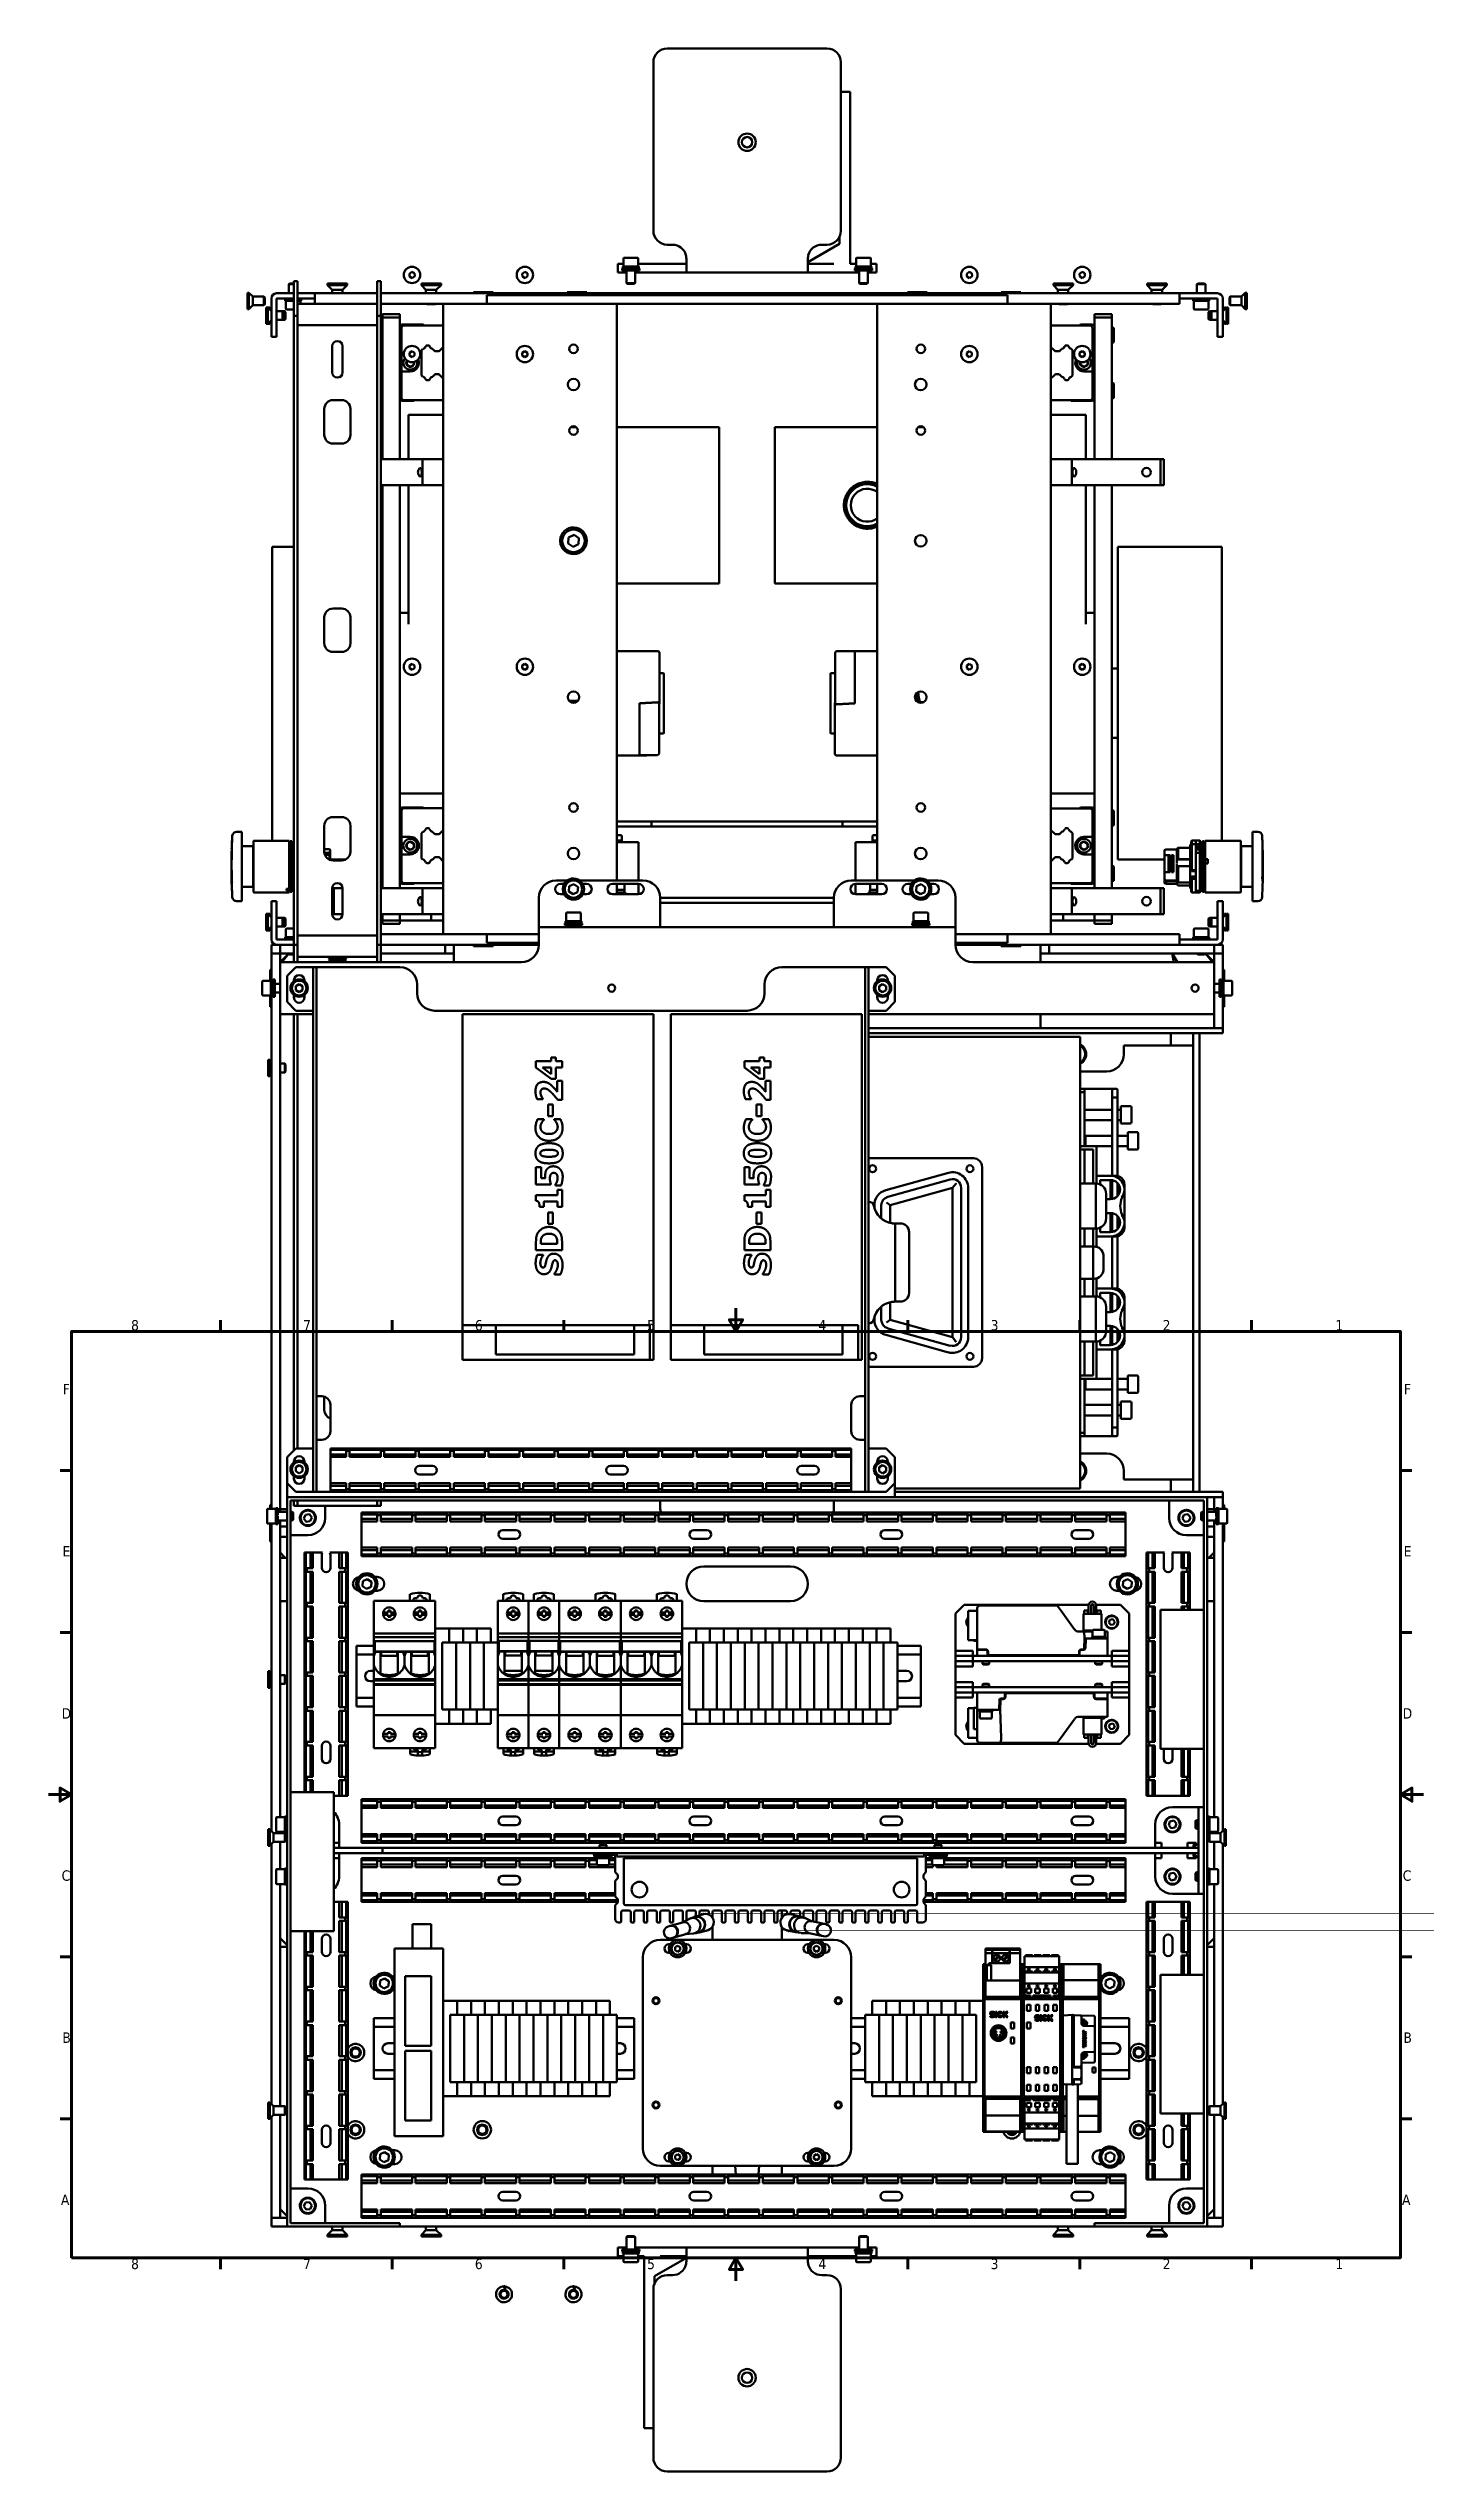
# Model space of a CAD drawing. Header units: millimetres. Extents: x 0 to 792, y -110 to 1285.
import ezdxf

# ---------------------------------------------------------------- set-up
doc = ezdxf.new("R2010")
doc.units = ezdxf.units.MM
doc.header["$LTSCALE"] = 1.333333
doc.layers.add('Border (ISO)', color=7, linetype='Continuous', lineweight=70)
doc.layers.add('Visible (ISO)', color=7, linetype='Continuous', lineweight=50)
doc.styles.add('Note Text (JIS)', font='tahoma.ttf')

# ---------------------------------------------------------------- blocks, each defined once
blk = doc.blocks.new('Borders Default Border')
at = {"layer": 'Border (ISO)'}
for p, q in [((74.3, 410), (74.3, 414.9)), ((148.5, 410), (148.5, 414.9)), ((222.7, 410), (222.7, 414.9)), ((371.2, 410), (371.2, 414.9)), ((445.5, 410), (445.5, 414.9)), ((519.7, 410), (519.7, 414.9)), ((10, 350), (5.1, 350)), ((584, 350), (588.9, 350)), ((10, 280), (5.1, 280)), ((584, 280), (588.9, 280)), ((10, 140), (5.1, 140)), ((584, 140), (588.9, 140)), ((10, 70), (5.1, 70)), ((584, 70), (588.9, 70)), ((74.3, 10), (74.3, 5.1)), ((148.5, 10), (148.5, 5.1)), ((222.7, 10), (222.7, 5.1)), ((371.2, 10), (371.2, 5.1)), ((445.5, 10), (445.5, 5.1)), ((519.7, 10), (519.7, 5.1))]:
    blk.add_line(p, q, dxfattribs=at)
at = {"layer": 'Border (ISO)', "flags": 128}
for points in [[(297, 420), (297, 410), (294.1, 415), (299.9, 415), (297, 410)], [(10, 10), (10, 410), (584, 410), (584, 10), (10, 10)], [(0, 210), (10, 210), (5, 212.9), (5, 207.1), (10, 210)], [(594, 210), (584, 210), (589, 212.9), (589, 207.1), (584, 210)], [(297, 0), (297, 10), (294.1, 5), (299.9, 5), (297, 10)]]:
    blk.add_lwpolyline(points, dxfattribs=at)
at = {"layer": 'Border (ISO)', "char_height": 4.5, "attachment_point": 7, "style": 'Note Text (JIS)'}
for s, insert in [('8', (35.7, 410.3)), ('7', (110, 410.4)), ('6', (184.2, 410.3)), ('5', (258.6, 410.3)), ('4', (332.6, 410.4)), ('3', (407, 410.3)), ('2', (481.3, 410.4)), ('1', (555.9, 410.4)), ('F', (6.2, 382.8)), ('F', (585.5, 382.8)), ('E', (6.1, 312.8)), ('E', (585.4, 312.8)), ('D', (5.7, 242.8)), ('D', (585, 242.8)), ('C', (5.7, 172.7)), ('C', (585, 172.7)), ('B', (6, 102.8)), ('B', (585.3, 102.8)), ('A', (5.4, 32.8)), ('A', (584.7, 32.8)), ('8', (35.7, 5)), ('7', (110, 5.1)), ('6', (184.2, 5)), ('5', (258.6, 5)), ('4', (332.6, 5.1)), ('3', (407, 5)), ('2', (481.3, 5.1)), ('1', (555.9, 5.1))]:
    blk.add_mtext(s, dxfattribs=dict(at, insert=insert))

msp = doc.modelspace()

# ---------------------------------------------------------------- linework, layer by layer
at = {"layer": 'Visible (ISO)'}
for p, q in [((356.4, 1285.3), (448.4, 1285.3)), ((348.4, 1277.3), (348.4, 1180.3)), ((456.4, 1180.3), (456.4, 1277.3)), ((461.7, 1260.3), (456.4, 1260.3)), ((461.7, 1260.3), (461.7, 1252.3)), ((461.7, 1161.3), (461.7, 1252.3)), ((356.4, 1172.3), (359.4, 1172.3)), ((455.7, 1172.8), (437.4, 1162.2)), ((445.4, 1172.3), (448.4, 1172.3)), ((455.7, 1172.8), (455.7, 1177)), ((327.9, 1161.3), (331.2, 1161.3)), ((327.9, 1161.3), (327.9, 1156.3)), ((330.4, 1158.5), (340.4, 1158.5)), ((330.4, 1157.5), (330.4, 1158.5)), ((330.7, 1161.4), (331.2, 1161.4)), ((330.7, 1161.4), (330.7, 1161.3)), ((340, 1159.8), (330.8, 1159.8)), ((330.8, 1159), (330.8, 1158.5)), ((331.2, 1164.3), (331.2, 1159.8)), ((331.7, 1164.8), (339.2, 1164.8)), ((339.7, 1164.3), (339.7, 1159.8)), ((339.7, 1161.4), (340.1, 1161.4)), ((339.7, 1161.3), (352.4, 1161.3)), ((340, 1159.8), (340, 1158.5)), ((340.1, 1161.4), (340.1, 1161.3)), ((340.4, 1157.5), (340.4, 1158.5)), ((367.4, 1161.3), (352.4, 1161.3)), ((367.4, 1156.3), (367.4, 1164.3)), ((437.4, 1164.3), (437.4, 1156.3)), ((452.4, 1161.3), (437.4, 1161.3)), ((461.7, 1161.3), (465.2, 1161.3)), ((464.4, 1158.5), (474.4, 1158.5)), ((464.4, 1157.5), (464.4, 1158.5)), ((464.7, 1161.4), (465.2, 1161.4)), ((464.7, 1161.4), (464.7, 1161.3)), ((474, 1159.8), (464.8, 1159.8)), ((464.8, 1159), (464.8, 1158.5)), ((465.2, 1164.3), (465.2, 1159.8)), ((465.7, 1164.8), (473.2, 1164.8)), ((473.7, 1164.3), (473.7, 1159.8)), ((473.7, 1161.4), (474.1, 1161.4)), ((473.7, 1161.3), (476.9, 1161.3)), ((474, 1159.8), (474, 1158.5)), ((474.1, 1161.4), (474.1, 1161.3)), ((474.4, 1157.5), (474.4, 1158.5)), ((476.9, 1156.3), (476.9, 1161.3)), ((114.6, 1135.1), (114.6, 1144.6)), ((114.6, 1144.6), (115.5, 1144.6)), ((115.5, 1135.1), (115.5, 1144.6)), ((117.7, 1142.4), (115.5, 1144.6)), ((141.4, 1144.3), (131.4, 1144.3)), ((138.9, 1150), (138.4, 1149.5)), ((141.4, 1149.5), (138.4, 1149.5)), ((138.4, 1144.3), (138.4, 1149.5)), ((138.9, 1150), (141.4, 1150)), ((141.4, 1131.3), (141.4, 1151.3)), ((141.4, 1151.3), (143.4, 1151.3)), ((143.4, 1131.3), (143.4, 1151.3)), ((150.4, 1144.3), (143.4, 1144.3)), ((150.4, 1144.3), (153.4, 1144.3)), ((153.4, 1144.3), (153.4, 1138.3)), ((153.4, 1144.3), (189.4, 1144.3)), ((160.8, 1150), (172.1, 1150)), ((160.8, 1150), (160.8, 1148.9)), ((160.8, 1148.9), (172.1, 1148.9)), ((163.4, 1146.3), (160.8, 1148.9)), ((163.4, 1146.3), (169.4, 1146.3)), ((163.4, 1146.3), (163.4, 1144.3)), ((169.4, 1146.3), (172.1, 1148.9)), ((169.4, 1146.3), (169.4, 1144.3)), ((172.1, 1150), (172.1, 1148.9)), ((189.4, 1151.3), (191.4, 1151.3)), ((189.4, 1151.3), (189.4, 1131.3)), ((191.4, 1151.3), (191.4, 1131.3)), ((191.4, 1144.3), (651.4, 1144.3)), ((207.9, 1155.6), (209.3, 1156.6)), ((208, 1153.9), (207.9, 1155.6)), ((209.5, 1153.1), (208, 1153.9)), ((209.3, 1156.6), (210.9, 1155.8)), ((211, 1154.1), (209.5, 1153.1)), ((210.9, 1155.8), (211, 1154.1)), ((214.8, 1150), (226.1, 1150)), ((214.8, 1150), (214.8, 1148.9)), ((214.8, 1148.9), (226.1, 1148.9)), ((217.4, 1146.3), (214.8, 1148.9)), ((217.4, 1146.3), (223.4, 1146.3)), ((217.4, 1146.3), (217.4, 1144.3)), ((223.4, 1146.3), (226.1, 1148.9)), ((223.4, 1146.3), (223.4, 1144.3)), ((226.1, 1150), (226.1, 1148.9)), ((244.8, 1145), (256.1, 1145)), ((244.8, 1145), (244.8, 1144.3)), ((256.1, 1145), (256.1, 1144.3)), ((272.9, 1155.6), (274.3, 1156.6)), ((273, 1153.9), (272.9, 1155.6)), ((274.5, 1153.1), (273, 1153.9)), ((274.3, 1156.6), (275.9, 1155.8)), ((276, 1154.1), (274.5, 1153.1)), ((275.9, 1155.8), (276, 1154.1)), ((298.8, 1145), (310.1, 1145)), ((298.8, 1145), (298.8, 1144.3)), ((310.1, 1145), (310.1, 1144.3)), ((332.9, 1156.3), (327.9, 1156.3)), ((330.4, 1157.5), (340.4, 1157.5)), ((332.9, 1157.5), (332.9, 1150.2)), ((332.9, 1150.2), (337.9, 1150.2)), ((333.4, 1149.8), (332.9, 1150.2)), ((337.4, 1149.8), (333.4, 1149.8)), ((337.4, 1149.8), (337.9, 1150.2)), ((337.9, 1157.5), (337.9, 1150.2)), ((352.4, 1156.3), (337.9, 1156.3)), ((352.4, 1156.3), (367.4, 1156.3)), ((437.4, 1156.3), (367.4, 1156.3)), ((437.4, 1156.3), (452.4, 1156.3)), ((466.9, 1156.3), (452.4, 1156.3)), ((464.4, 1157.5), (474.4, 1157.5)), ((466.9, 1157.5), (466.9, 1150.2)), ((466.9, 1150.2), (471.9, 1150.2)), ((467.4, 1149.8), (466.9, 1150.2)), ((471.4, 1149.8), (467.4, 1149.8)), ((471.4, 1149.8), (471.9, 1150.2)), ((471.9, 1157.5), (471.9, 1150.2)), ((476.9, 1156.3), (471.9, 1156.3)), ((494.8, 1145), (506.1, 1145)), ((494.8, 1145), (494.8, 1144.3)), ((506.1, 1145), (506.1, 1144.3)), ((528.9, 1155.6), (530.3, 1156.6)), ((529, 1153.9), (528.9, 1155.6)), ((530.5, 1153.1), (529, 1153.9)), ((530.3, 1156.6), (531.9, 1155.8)), ((532, 1154.1), (530.5, 1153.1)), ((531.9, 1155.8), (532, 1154.1)), ((548.8, 1145), (560.1, 1145)), ((548.8, 1145), (548.8, 1144.3)), ((560.1, 1145), (560.1, 1144.3)), ((578.8, 1150), (590.1, 1150)), ((578.8, 1150), (578.8, 1148.9)), ((578.8, 1148.9), (590.1, 1148.9)), ((581.4, 1146.3), (578.8, 1148.9)), ((581.4, 1146.3), (587.4, 1146.3)), ((581.4, 1146.3), (581.4, 1144.3)), ((587.4, 1146.3), (590.1, 1148.9)), ((587.4, 1146.3), (587.4, 1144.3)), ((590.1, 1150), (590.1, 1148.9)), ((593.9, 1155.6), (595.3, 1156.6)), ((594, 1153.9), (593.9, 1155.6)), ((595.5, 1153.1), (594, 1153.9)), ((595.3, 1156.6), (596.9, 1155.8)), ((597, 1154.1), (595.5, 1153.1)), ((596.9, 1155.8), (597, 1154.1)), ((632.8, 1150), (644.1, 1150)), ((632.8, 1150), (632.8, 1148.9)), ((632.8, 1148.9), (644.1, 1148.9)), ((635.4, 1146.3), (632.8, 1148.9)), ((635.4, 1146.3), (641.4, 1146.3)), ((635.4, 1146.3), (635.4, 1144.3)), ((641.4, 1146.3), (644.1, 1148.9)), ((641.4, 1146.3), (641.4, 1144.3)), ((644.1, 1150), (644.1, 1148.9)), ((651.4, 1138.3), (651.4, 1144.3)), ((651.4, 1144.3), (654.4, 1144.3)), ((673.4, 1144.3), (654.4, 1144.3)), ((661.9, 1150), (661.4, 1149.5)), ((666.4, 1149.5), (661.4, 1149.5)), ((661.4, 1144.3), (661.4, 1149.5)), ((661.9, 1150), (665.9, 1150)), ((665.9, 1150), (666.4, 1149.5)), ((666.4, 1144.3), (666.4, 1149.5)), ((687.1, 1142.4), (689.3, 1144.6)), ((689.3, 1144.6), (689.3, 1135.1)), ((690.2, 1144.6), (689.3, 1144.6)), ((690.2, 1144.6), (690.2, 1135.1)), ((114.6, 1135.1), (115.5, 1135.1)), ((117.7, 1137.4), (115.5, 1135.1)), ((117.7, 1137.4), (117.7, 1142.4)), ((117.7, 1142.4), (124.1, 1142.4)), ((117.7, 1137.4), (124.1, 1137.4)), ((124.1, 1137.4), (124.1, 1142.4)), ((124.6, 1141.9), (124.1, 1142.4)), ((124.6, 1137.8), (124.1, 1137.4)), ((124.6, 1141.9), (124.6, 1137.8)), ((125.4, 1126.7), (125.4, 1136.2)), ((125.4, 1136.2), (126.3, 1136.2)), ((126.3, 1126.7), (126.3, 1136.2)), ((128.4, 1134.1), (126.3, 1136.2)), ((126.6, 1135.9), (126.6, 1136.2)), ((126.6, 1136.2), (127.5, 1136.2)), ((127.5, 1135), (127.5, 1136.2)), ((128.4, 1135.3), (127.5, 1136.2)), ((128.4, 1141.3), (128.4, 1122.3)), ((131.4, 1122.3), (131.4, 1141.3)), ((131.4, 1141.3), (141.4, 1141.3)), ((131.4, 1134), (134.9, 1134)), ((134.9, 1129), (134.9, 1134)), ((135.4, 1133.5), (134.9, 1134)), ((134.9, 1134), (136.1, 1134)), ((135.4, 1133.5), (135.4, 1129.4)), ((136.1, 1129), (136.1, 1134)), ((136.6, 1133.5), (136.1, 1134)), ((136.3, 1140.7), (136.3, 1141.3)), ((136.3, 1140), (136.3, 1140)), ((136.3, 1140), (141.4, 1140)), ((136.6, 1133.5), (136.6, 1129.4)), ((136.7, 1135.5), (136.7, 1140)), ((141.4, 1135), (137.2, 1135)), ((141.4, 769.3), (141.4, 1131.3)), ((141.4, 1131.3), (143.4, 1131.3)), ((143.4, 1141.3), (150.4, 1141.3)), ((143.4, 1140), (145.5, 1140)), ((143.4, 1138.3), (189.4, 1138.3)), ((143.4, 769.3), (143.4, 1131.3)), ((145.2, 1138.3), (145.2, 1140)), ((145.5, 1140), (145.5, 1141.3)), ((153.4, 1141.3), (150.4, 1141.3)), ((189.4, 1131.3), (189.4, 769.3)), ((189.4, 1131.3), (191.4, 1131.3)), ((227.4, 1138.3), (191.4, 1138.3)), ((191.4, 1131.3), (191.4, 769.3)), ((192.4, 1132.3), (192.4, 1130.3)), ((202.4, 1132.3), (192.4, 1132.3)), ((192.4, 1130.3), (202.4, 1130.3)), ((192.4, 1048.8), (192.4, 1130.3)), ((202.4, 1130.3), (202.4, 1132.3)), ((202.4, 1048.8), (202.4, 1130.3)), ((218, 1138), (217.8, 1138.3)), ((222.8, 1138), (218, 1138)), ((222.8, 1138), (223.1, 1138.3)), ((227.4, 1138.3), (227.4, 1126.3)), ((227.4, 1138.3), (252.4, 1138.3)), ((252.4, 1143.3), (552.4, 1143.3)), ((252.4, 1138.3), (252.4, 1143.3)), ((552.4, 1138.3), (252.4, 1138.3)), ((272.7, 1143.4), (282.1, 1143.4)), ((272.7, 1143.4), (272.7, 1143.3)), ((282.1, 1143.4), (282.1, 1143.3)), ((327.4, 1126.3), (327.4, 1138.3)), ((477.4, 1126.3), (477.4, 1138.3)), ((522.7, 1143.4), (532.1, 1143.4)), ((522.7, 1143.4), (522.7, 1143.3)), ((532.1, 1143.4), (532.1, 1143.3)), ((552.4, 1138.3), (552.4, 1143.3)), ((577.4, 1138.3), (552.4, 1138.3)), ((577.4, 1138.3), (577.4, 1126.3)), ((651.4, 1138.3), (577.4, 1138.3)), ((582, 1138), (581.8, 1138.3)), ((586.8, 1138), (582, 1138)), ((586.8, 1138), (587.1, 1138.3)), ((602.4, 1130.3), (602.4, 1132.3)), ((602.4, 1132.3), (612.4, 1132.3)), ((602.4, 1048.8), (602.4, 1130.3)), ((612.4, 1130.3), (602.4, 1130.3)), ((612.4, 1132.3), (612.4, 1130.3)), ((612.4, 1048.8), (612.4, 1130.3)), ((636, 1138), (635.8, 1138.3)), ((640.8, 1138), (636, 1138)), ((640.8, 1138), (641.1, 1138.3)), ((654.4, 1141.3), (651.4, 1141.3)), ((654.4, 1141.3), (673.4, 1141.3)), ((659.3, 1140.7), (659.3, 1141.3)), ((659.3, 1140), (659.3, 1140)), ((659.3, 1140), (668.5, 1140)), ((659.7, 1135.5), (659.7, 1140)), ((667.7, 1135), (660.2, 1135)), ((668.2, 1135.5), (668.2, 1140)), ((668.2, 1133.5), (668.7, 1134)), ((668.2, 1129.4), (668.2, 1133.5)), ((668.5, 1140), (668.5, 1141.3)), ((668.7, 1134), (668.7, 1129)), ((669.9, 1134), (668.7, 1134)), ((669.4, 1133.5), (669.9, 1134)), ((669.4, 1129.4), (669.4, 1133.5)), ((669.9, 1134), (669.9, 1129)), ((673.4, 1134), (669.9, 1134)), ((673.4, 1141.3), (673.4, 1122.3)), ((676.4, 1122.3), (676.4, 1141.3)), ((676.4, 1134.1), (678.5, 1136.2)), ((676.4, 1135.3), (677.3, 1136.2)), ((677.3, 1136.2), (677.3, 1135)), ((678.2, 1136.2), (677.3, 1136.2)), ((678.2, 1136.2), (678.2, 1135.9)), ((678.5, 1136.2), (678.5, 1126.7)), ((679.4, 1136.2), (678.5, 1136.2)), ((679.4, 1136.2), (679.4, 1126.7)), ((680.2, 1141.9), (680.7, 1142.4)), ((680.2, 1137.8), (680.2, 1141.9)), ((680.2, 1137.8), (680.7, 1137.4)), ((680.7, 1142.4), (680.7, 1137.4)), ((687.1, 1142.4), (680.7, 1142.4)), ((687.1, 1137.4), (680.7, 1137.4)), ((687.1, 1142.4), (687.1, 1137.4)), ((687.1, 1137.4), (689.3, 1135.1)), ((690.2, 1135.1), (689.3, 1135.1)), ((125.4, 1126.7), (126.3, 1126.7)), ((128.4, 1128.9), (126.3, 1126.7)), ((126.6, 1126.7), (126.6, 1127.1)), ((126.6, 1126.7), (127.5, 1126.7)), ((127.5, 1126.7), (127.5, 1127.9)), ((128.4, 1127.7), (127.5, 1126.7)), ((128.4, 1119.3), (128.4, 1122.3)), ((128.4, 1119.3), (131.4, 1119.3)), ((131.4, 1129), (134.9, 1129)), ((131.4, 1122.3), (131.4, 1119.3)), ((135.4, 1129.4), (134.9, 1129)), ((134.9, 1129), (136.1, 1129)), ((136.6, 1129.4), (136.1, 1129)), ((143.4, 1125.9), (189.4, 1125.9)), ((191.6, 1124.5), (192.4, 1124.5)), ((191.6, 1116), (192.4, 1116)), ((203.4, 1126.3), (202.4, 1125.3)), ((202.4, 1116.3), (202.6, 1116.1)), ((203.4, 1126.3), (215.8, 1126.3)), ((203.4, 1124.8), (204.4, 1125.8)), ((203.4, 1109.3), (203.4, 1124.8)), ((204.4, 1125.8), (226.8, 1125.8)), ((215.8, 1126.3), (216.3, 1125.8)), ((226.8, 1125.8), (227.4, 1125.2)), ((227.4, 787.3), (227.4, 1126.3)), ((327.4, 1126.3), (327.4, 806.3)), ((477.4, 1126.3), (477.4, 806.3)), ((577.4, 787.3), (577.4, 1126.3)), ((577.4, 1125.1), (578, 1125.7)), ((578, 1125.7), (600.4, 1125.7)), ((594.4, 1126.3), (593.9, 1125.7)), ((594.4, 1126.3), (601.4, 1126.3)), ((600.4, 1125.7), (601.4, 1124.7)), ((602.4, 1125.3), (601.4, 1126.3)), ((601.4, 1124.7), (601.4, 1109.3)), ((602.2, 1116.1), (602.4, 1116.3)), ((613.2, 1124.5), (612.4, 1124.5)), ((613.2, 1116), (612.4, 1116)), ((613.7, 1124), (613.7, 1116.5)), ((668.2, 1129.4), (668.7, 1129)), ((669.9, 1129), (668.7, 1129)), ((669.4, 1129.4), (669.9, 1129)), ((673.4, 1129), (669.9, 1129)), ((673.4, 1119.3), (673.4, 1122.3)), ((673.4, 1119.3), (676.4, 1119.3)), ((676.4, 1128.9), (678.5, 1126.7)), ((676.4, 1127.7), (677.3, 1126.7)), ((676.4, 1122.3), (676.4, 1119.3)), ((677.3, 1127.9), (677.3, 1126.7)), ((678.2, 1126.7), (677.3, 1126.7)), ((678.2, 1127.1), (678.2, 1126.7)), ((679.4, 1126.7), (678.5, 1126.7)), ((163.4, 1098.8), (163.4, 1113.8)), ((169.4, 1113.8), (169.4, 1098.8)), ((202.4, 1108.3), (202.6, 1108.5)), ((203.4, 1109.6), (202.6, 1108.8)), ((202.6, 1108.8), (202.6, 1099.8)), ((202.9, 1109.2), (202.9, 1115.3)), ((204.7, 1109.3), (203.4, 1109.3)), ((203.4, 1099.3), (203.4, 1109.3)), ((206.6, 1105.5), (206.4, 1105.4)), ((206.4, 1105.4), (206.4, 1103.1)), ((206.4, 1103.1), (208.4, 1101.9)), ((207.9, 1110.1), (209.4, 1111)), ((207.9, 1108.4), (207.9, 1110.1)), ((209.4, 1107.5), (207.9, 1108.4)), ((208.4, 1101.9), (210.4, 1103.1)), ((209.4, 1111), (210.9, 1110.1)), ((210.9, 1108.4), (209.4, 1107.5)), ((210.4, 1103.1), (210.4, 1104.7)), ((210.9, 1110.1), (210.9, 1108.4)), ((214.9, 1111.5), (215.5, 1112.1)), ((214.9, 1097), (214.9, 1111.5)), ((217.3, 1113.9), (217.6, 1114.1)), ((219, 1114.3), (217.9, 1114.3)), ((217.9, 1114.3), (217.9, 1114.3)), ((219.3, 1114.1), (219.6, 1113.9)), ((221.4, 1112.1), (222.3, 1111.2)), ((223, 1110.9), (224.6, 1110.9)), ((225.3, 1111.2), (227.4, 1113.3)), ((227.4, 1113.3), (225.3, 1111.2)), ((272.9, 1110.1), (274.4, 1111)), ((272.9, 1108.4), (272.9, 1110.1)), ((274.4, 1107.5), (272.9, 1108.4)), ((274.4, 1111), (275.9, 1110.1)), ((275.9, 1108.4), (274.4, 1107.5)), ((275.9, 1110.1), (275.9, 1108.4)), ((528.9, 1110.1), (530.4, 1111)), ((528.9, 1108.4), (528.9, 1110.1)), ((530.4, 1107.5), (528.9, 1108.4)), ((530.4, 1111), (531.9, 1110.1)), ((531.9, 1108.4), (530.4, 1107.5)), ((531.9, 1110.1), (531.9, 1108.4)), ((577.4, 1113.3), (579.6, 1111.2)), ((579.6, 1111.2), (577.4, 1113.3)), ((580.3, 1110.9), (581.8, 1110.9)), ((582.5, 1111.2), (583.5, 1112.1)), ((585.3, 1113.9), (585.5, 1114.1)), ((585.8, 1114.3), (587, 1114.3)), ((587.3, 1114.1), (587.5, 1113.9)), ((589.3, 1112.1), (589.9, 1111.5)), ((589.9, 1111.5), (589.9, 1097)), ((593.9, 1110.1), (595.4, 1111)), ((593.9, 1108.4), (593.9, 1110.1)), ((595.4, 1107.5), (593.9, 1108.4)), ((594.4, 1104.7), (594.4, 1103.1)), ((594.4, 1103.1), (596.4, 1101.9)), ((595.4, 1111), (596.9, 1110.1)), ((596.9, 1108.4), (595.4, 1107.5)), ((596.4, 1101.9), (598.4, 1103.1)), ((596.9, 1110.1), (596.9, 1108.4)), ((598.4, 1105.4), (598.3, 1105.5)), ((598.4, 1103.1), (598.4, 1105.4)), ((601.4, 1109.3), (600.1, 1109.3)), ((602.2, 1108.7), (601.4, 1109.5)), ((601.4, 1109.3), (601.4, 1099.3)), ((601.9, 1115.3), (601.9, 1109.2)), ((602.2, 1099.7), (602.2, 1108.7)), ((602.2, 1108.5), (602.4, 1108.3)), ((191.6, 1092.5), (192.4, 1092.5)), ((202.6, 1100.1), (202.4, 1100.3)), ((202.6, 1092.5), (202.4, 1092.3)), ((202.6, 1099.8), (203.4, 1099)), ((202.9, 1093.2), (202.9, 1099.3)), ((203.4, 1099.3), (208.4, 1099.3)), ((203.4, 1083.8), (203.4, 1099.3)), ((215.5, 1096.4), (214.9, 1097)), ((217.6, 1094.4), (217.3, 1094.6)), ((219, 1094.3), (217.9, 1094.3)), ((219.6, 1094.6), (219.3, 1094.4)), ((222.3, 1097.4), (221.4, 1096.4)), ((224.6, 1097.7), (223, 1097.7)), ((227.4, 1095.2), (225.3, 1097.4)), ((225.3, 1097.4), (227.4, 1095.2)), ((579.6, 1097.4), (577.4, 1095.2)), ((577.4, 1095.2), (579.6, 1097.4)), ((581.8, 1097.7), (580.3, 1097.7)), ((583.5, 1096.4), (582.5, 1097.4)), ((585.5, 1094.4), (585.3, 1094.6)), ((585.8, 1094.3), (587, 1094.3)), ((587, 1094.3), (587, 1094.3)), ((587.5, 1094.6), (587.3, 1094.4)), ((589.9, 1097), (589.3, 1096.4)), ((596.4, 1099.3), (601.4, 1099.3)), ((601.4, 1098.9), (602.2, 1099.7)), ((601.4, 1099.3), (601.4, 1083.7)), ((601.9, 1099.3), (601.9, 1093.2)), ((602.4, 1100.3), (602.2, 1100.1)), ((602.4, 1092.3), (602.2, 1092.5)), ((613.2, 1092.5), (612.4, 1092.5)), ((613.7, 1092), (613.7, 1084.5)), ((158.9, 1062.8), (158.9, 1077.8)), ((163.9, 1082.8), (168.9, 1082.8)), ((173.9, 1077.8), (173.9, 1062.8)), ((191.6, 1084), (192.4, 1084)), ((202.4, 1083.3), (203.4, 1082.3)), ((204.4, 1082.8), (203.4, 1083.8)), ((210.4, 1082.3), (203.4, 1082.3)), ((226.8, 1082.8), (204.4, 1082.8)), ((207.4, 1074.3), (225.6, 1074.3)), ((207.4, 1074.3), (207.4, 1067.8)), ((210.4, 1082.3), (211, 1082.8)), ((225.6, 1074.3), (227.4, 1074.3)), ((227.4, 1083.4), (226.8, 1082.8)), ((578, 1082.7), (577.4, 1083.3)), ((577.4, 1074.3), (579.2, 1074.3)), ((600.4, 1082.7), (578, 1082.7)), ((579.2, 1074.3), (597.4, 1074.3)), ((589.1, 1082.3), (588.5, 1082.7)), ((601.4, 1082.3), (589.1, 1082.3)), ((597.4, 1067.8), (597.4, 1074.3)), ((601.4, 1083.7), (600.4, 1082.7)), ((601.4, 1082.3), (602.4, 1083.3)), ((613.2, 1084), (612.4, 1084)), ((207.4, 1048.8), (207.4, 1067.8)), ((303.9, 1067.3), (301, 1067.3)), ((327.7, 1067.3), (327.4, 1067.3)), ((347.8, 1067.3), (327.7, 1067.3)), ((386.4, 1067.3), (347.8, 1067.3)), ((386.4, 1067.3), (386.4, 1061.4)), ((386.4, 1058), (386.4, 1061.4)), ((418.4, 1067.3), (457, 1067.3)), ((418.4, 1061.4), (418.4, 1067.3)), ((418.4, 1061.4), (418.4, 1058)), ((457, 1067.3), (477.1, 1067.3)), ((477.1, 1067.3), (477.4, 1067.3)), ((501, 1067.3), (503.9, 1067.3)), ((597.4, 1067.8), (597.4, 1048.8)), ((168.9, 1057.8), (163.9, 1057.8)), ((191.4, 1048.8), (200.4, 1048.8)), ((200.4, 1048.8), (215.4, 1048.8)), ((215.4, 1048.8), (227.4, 1048.8)), ((215.4, 1033.8), (215.4, 1048.8)), ((386.4, 1051.6), (386.4, 1058)), ((386.4, 1051.1), (386.4, 1051.6)), ((386.4, 1051.1), (386.4, 1044.4)), ((418.4, 1058), (418.4, 1051.6)), ((418.4, 1051.6), (418.4, 1051.1)), ((418.4, 1044.4), (418.4, 1051.1)), ((577.4, 1048.8), (589.4, 1048.8)), ((589.4, 1048.8), (604.4, 1048.8)), ((589.4, 1048.8), (589.4, 1033.8)), ((604.4, 1048.8), (640.4, 1048.8)), ((640.4, 1048.8), (640.4, 1033.8)), ((640.4, 1048.8), (642.4, 1048.8)), ((642.4, 1033.8), (642.4, 1048.8)), ((200.4, 1033.8), (191.4, 1033.8)), ((192.4, 801.8), (192.4, 1033.8)), ((215.4, 1033.8), (200.4, 1033.8)), ((202.4, 801.8), (202.4, 1033.8)), ((207.4, 953.8), (207.4, 1033.8)), ((227.4, 1033.8), (215.4, 1033.8)), ((386.4, 1044.4), (386.4, 1000.1)), ((418.4, 1000.1), (418.4, 1044.4)), ((589.4, 1033.8), (577.4, 1033.8)), ((604.4, 1033.8), (589.4, 1033.8)), ((597.4, 1033.8), (597.4, 953.8)), ((602.4, 801.8), (602.4, 1033.8)), ((640.4, 1033.8), (604.4, 1033.8)), ((612.4, 801.8), (612.4, 1033.8)), ((642.4, 1033.8), (640.4, 1033.8)), ((299.6, 1003.7), (302.7, 1005.2)), ((302.7, 1005.2), (305.5, 1003.3)), ((128.9, 998.3), (128.9, 829.1)), ((141.4, 998.3), (128.9, 998.3)), ((294.7, 1002.2), (295.9, 1002.2)), ((295.9, 1001.4), (294.7, 1001.4)), ((295.9, 1001.4), (294.7, 1001.4)), ((299.3, 1000.2), (299.6, 1003.7)), ((302.2, 998.3), (299.3, 1000.2)), ((305.3, 999.8), (302.2, 998.3)), ((305.5, 1003.3), (305.3, 999.8)), ((386.4, 1000.1), (386.4, 993.4)), ((386.4, 992.9), (386.4, 993.4)), ((386.4, 986.5), (386.4, 992.9)), ((418.4, 993.4), (418.4, 1000.1)), ((418.4, 993.4), (418.4, 992.9)), ((418.4, 992.9), (418.4, 986.5)), ((615.9, 818.3), (615.9, 998.3)), ((615.9, 998.3), (675.9, 998.3)), ((675.9, 829.1), (675.9, 998.3)), ((327.7, 977.3), (327.4, 977.3)), ((347.8, 977.3), (327.7, 977.3)), ((386.4, 977.3), (347.8, 977.3)), ((386.4, 983.1), (386.4, 986.5)), ((386.4, 983.1), (386.4, 977.3)), ((418.4, 986.5), (418.4, 983.1)), ((418.4, 977.3), (418.4, 983.1)), ((418.4, 977.3), (457, 977.3)), ((457, 977.3), (477.1, 977.3)), ((477.1, 977.3), (477.4, 977.3)), ((163.9, 962.8), (168.9, 962.8)), ((158.9, 942.8), (158.9, 957.8)), ((173.9, 957.8), (173.9, 942.8)), ((202.4, 960.3), (207.4, 960.3)), ((597.4, 960.3), (602.4, 960.3)), ((168.9, 937.8), (163.9, 937.8)), ((327.4, 938.3), (350.9, 938.3)), ((351.9, 909), (351.9, 937.3)), ((453.1, 937.2), (453.1, 907.7)), ((464.5, 938.2), (454.1, 938.2)), ((464.5, 938.2), (460.3, 938.2)), ((460.3, 938.2), (460.3, 938.2)), ((464.5, 938.3), (464.5, 908.1)), ((477.4, 938.3), (464.5, 938.3)), ((192.4, 928.3), (191.4, 928.3)), ((207.9, 930.1), (209.4, 931)), ((207.9, 928.4), (207.9, 930.1)), ((209.4, 927.5), (207.9, 928.4)), ((209.4, 931), (210.9, 930.1)), ((210.9, 928.4), (209.4, 927.5)), ((210.9, 930.1), (210.9, 928.4)), ((272.9, 930.1), (274.4, 931)), ((272.9, 928.4), (272.9, 930.1)), ((274.4, 927.5), (272.9, 928.4)), ((274.4, 931), (275.9, 930.1)), ((275.9, 928.4), (274.4, 927.5)), ((275.9, 930.1), (275.9, 928.4)), ((351.9, 925.7), (353.9, 925.7)), ((354.4, 891.3), (354.4, 925.2)), ((450.4, 925.2), (450.4, 891.3)), ((453.1, 925.7), (450.9, 925.7)), ((528.9, 930.1), (530.4, 931)), ((528.9, 928.4), (528.9, 930.1)), ((530.4, 927.5), (528.9, 928.4)), ((530.4, 931), (531.9, 930.1)), ((531.9, 928.4), (530.4, 927.5)), ((531.9, 930.1), (531.9, 928.4)), ((593.9, 930.1), (595.4, 931)), ((593.9, 928.4), (593.9, 930.1)), ((595.4, 927.5), (593.9, 928.4)), ((595.4, 931), (596.9, 930.1)), ((596.9, 928.4), (595.4, 927.5)), ((596.9, 930.1), (596.9, 928.4)), ((612.4, 928.3), (615.9, 928.3)), ((304.9, 909.7), (299.8, 909.7)), ((340.4, 908.4), (350.9, 908.9)), ((350.7, 908.7), (340.4, 908.2)), ((340.4, 878.3), (340.4, 908.4)), ((350.7, 908.7), (351.7, 908.8)), ((350.9, 908.9), (351.9, 909)), ((351.7, 879.4), (351.7, 908.8)), ((351.9, 909), (351.9, 908)), ((452.9, 907.5), (452.9, 908.5)), ((453.9, 907.6), (452.9, 907.5)), ((452.9, 907.5), (452.9, 879.3)), ((454.1, 907.8), (453.1, 907.7)), ((464.5, 908.1), (453.9, 907.6)), ((454.1, 907.8), (464.5, 908.3)), ((500.5, 914.5), (500.5, 909)), ((500.5, 914.5), (500.5, 909)), ((502, 909), (504.3, 909)), ((502, 909), (504.3, 909)), ((192.4, 888.3), (191.4, 888.3)), ((351.7, 890.8), (353.9, 890.8)), ((452.9, 890.8), (450.9, 890.8)), ((612.4, 888.3), (615.9, 888.3)), ((327.4, 878.3), (340.4, 878.3)), ((340.4, 878.4), (350.7, 878.4)), ((340.4, 878.3), (344.6, 878.3)), ((344.6, 878.3), (344.6, 878.4)), ((477.4, 878.3), (453.9, 878.3)), ((225.6, 856.3), (202.4, 856.3)), ((227.4, 856.3), (225.6, 856.3)), ((579.2, 856.3), (577.4, 856.3)), ((602.4, 856.3), (579.2, 856.3)), ((158.9, 822.8), (158.9, 837.8)), ((163.9, 842.8), (168.9, 842.8)), ((173.9, 837.8), (173.9, 822.8)), ((191.6, 846.5), (192.4, 846.5)), ((191.6, 838), (192.4, 838)), ((203.4, 848.3), (202.4, 847.3)), ((202.4, 838.3), (202.6, 838.1)), ((202.9, 831.2), (202.9, 837.3)), ((203.4, 848.3), (215.8, 848.3)), ((203.4, 846.8), (204.4, 847.8)), ((203.4, 831.3), (203.4, 846.8)), ((204.4, 847.8), (226.8, 847.8)), ((215.8, 848.3), (216.3, 847.8)), ((226.8, 847.8), (227.4, 847.2)), ((327.4, 840.3), (342.4, 840.3)), ((342.4, 837.3), (327.4, 837.3)), ((342.4, 840.3), (347.4, 840.3)), ((347.4, 837.3), (342.4, 837.3)), ((347.4, 840.3), (347.4, 837.3)), ((347.4, 840.3), (457.4, 840.3)), ((347.4, 837.3), (457.4, 837.3)), ((457.4, 840.3), (462.4, 840.3)), ((457.4, 837.3), (457.4, 840.3)), ((462.4, 837.3), (457.4, 837.3)), ((462.4, 840.3), (477.4, 840.3)), ((477.4, 837.3), (462.4, 837.3)), ((577.4, 847.1), (578, 847.7)), ((578, 847.7), (600.4, 847.7)), ((594.4, 848.3), (593.9, 847.7)), ((594.4, 848.3), (601.4, 848.3)), ((600.4, 847.7), (601.4, 846.7)), ((602.4, 847.3), (601.4, 848.3)), ((601.4, 846.7), (601.4, 831.3)), ((601.9, 837.3), (601.9, 831.2)), ((602.2, 838.1), (602.4, 838.3)), ((613.2, 846.5), (612.4, 846.5)), ((613.2, 838), (612.4, 838)), ((613.7, 846), (613.7, 838.5)), ((105.6, 826), (105.7, 826)), ((105.7, 829), (105.7, 829)), ((105.7, 827.6), (105.7, 829)), ((105.7, 827.6), (105.7, 827.6)), ((108.4, 834.3), (111.4, 834.3)), ((111.4, 794.3), (111.4, 834.3)), ((111.4, 826), (117.9, 826)), ((117.9, 802), (117.9, 826.6)), ((117.9, 826.6), (118.1, 826.6)), ((118.1, 828.8), (118.1, 799.7)), ((118.4, 829.1), (138.6, 829.1)), ((138.6, 801.5), (138.6, 829.1)), ((138.6, 825.2), (139.2, 825.2)), ((139.2, 828.8), (139.2, 799.8)), ((139.2, 828.8), (140.2, 828.8)), ((140.2, 828.8), (140.2, 799.8)), ((140.2, 825.2), (141, 825.2)), ((140.9, 827.5), (140.9, 825.5)), ((140.9, 827.5), (140.9, 827.5)), ((141.2, 827.5), (140.9, 827.5)), ((141.2, 825.5), (140.9, 825.5)), ((140.9, 825.5), (140.9, 825.2)), ((140.9, 825), (140.9, 825.1)), ((140.9, 825), (140.9, 823.3)), ((141.2, 825), (140.9, 825)), ((141.2, 823.3), (140.9, 823.3)), ((141.2, 828.7), (141.4, 829)), ((141.2, 827.8), (141.2, 828.7)), ((141.2, 827.8), (141.2, 827.6)), ((141.2, 827.6), (141.2, 824.1)), ((141.2, 824.1), (141.2, 824)), ((141.2, 822.7), (141.2, 824)), ((161.7, 824.3), (158.9, 824.3)), ((162.2, 823.8), (162.2, 823.9)), ((162.2, 823.9), (162.2, 823.9)), ((162.2, 822.3), (162.2, 823.8)), ((202.4, 830.3), (202.6, 830.5)), ((203.4, 831.6), (202.6, 830.8)), ((202.6, 830.8), (202.6, 821.8)), ((208.4, 831.3), (203.4, 831.3)), ((203.4, 821.3), (203.4, 831.3)), ((208.4, 828.6), (206.4, 827.4)), ((206.4, 827.4), (206.4, 825.1)), ((206.4, 825.1), (208.4, 823.9)), ((210.4, 827.4), (208.4, 828.6)), ((208.4, 823.9), (210.4, 825.1)), ((210.4, 825.1), (210.4, 827.4)), ((214.9, 833.5), (215.5, 834.1)), ((214.9, 819), (214.9, 833.5)), ((217.3, 835.9), (217.6, 836.1)), ((219, 836.3), (217.9, 836.3)), ((217.9, 836.3), (217.9, 836.3)), ((219.3, 836.1), (219.6, 835.9)), ((221.4, 834.1), (222.3, 833.2)), ((223, 832.9), (224.6, 832.9)), ((224.6, 832.9), (224.6, 832.9)), ((225.3, 833.2), (227.4, 835.3)), ((227.4, 835.3), (225.3, 833.2)), ((327.4, 832.3), (329.9, 832.3)), ((327.4, 829.3), (330.2, 829.3)), ((327.4, 828.3), (339.9, 828.3)), ((330.2, 832), (330.2, 829.3)), ((330.2, 828.3), (330.2, 829.3)), ((339.9, 824.3), (339.9, 828.3)), ((339.9, 824.3), (339.9, 806.3)), ((464.9, 828.3), (477.4, 828.3)), ((464.9, 828.3), (464.9, 824.3)), ((464.9, 806.3), (464.9, 824.3)), ((474.6, 829.3), (477.4, 829.3)), ((474.6, 828.3), (474.6, 829.3)), ((474.7, 832), (474.7, 829.3)), ((475, 832.3), (477.4, 832.3)), ((577.4, 835.3), (579.6, 833.2)), ((579.6, 833.2), (577.4, 835.3)), ((580.3, 832.9), (581.8, 832.9)), ((582.5, 833.2), (583.5, 834.1)), ((585.3, 835.9), (585.5, 836.1)), ((585.8, 836.3), (587, 836.3)), ((587.3, 836.1), (587.5, 835.9)), ((589.3, 834.1), (589.9, 833.5)), ((589.9, 833.5), (589.9, 819)), ((596.4, 828.6), (594.4, 827.4)), ((594.4, 827.4), (594.4, 825.1)), ((594.4, 825.1), (596.4, 823.9)), ((601.4, 831.3), (596.4, 831.3)), ((598.4, 827.4), (596.4, 828.6)), ((596.4, 823.9), (598.4, 825.1)), ((598.4, 825.1), (598.4, 827.4)), ((602.2, 830.7), (601.4, 831.5)), ((601.4, 831.3), (601.4, 821.3)), ((602.2, 821.7), (602.2, 830.7)), ((602.2, 830.5), (602.4, 830.3)), ((642.7, 823.3), (642.7, 820.8)), ((643.7, 824.1), (649.9, 824.1)), ((649.9, 824.4), (650.2, 824.7)), ((649.9, 824.4), (649.9, 824.1)), ((649.9, 824.1), (649.9, 816.5)), ((650.7, 825.1), (650.7, 818.5)), ((650.7, 825.1), (657.5, 825.1)), ((657.5, 802), (657.5, 826.5)), ((657.7, 826.7), (658.1, 826.7)), ((658.1, 828.7), (658.6, 829.2)), ((658.1, 828.7), (658.1, 828.6)), ((658.1, 828.7), (658.1, 828.7)), ((658.1, 828.6), (658.1, 826.6)), ((658.1, 826.6), (658.6, 827.1)), ((658.1, 826.6), (658.1, 826.6)), ((658.1, 820.4), (658.1, 826.6)), ((658.1, 826.6), (658.1, 826.6)), ((658.6, 829.2), (660.9, 829.3)), ((658.6, 829.2), (658.6, 829.2)), ((658.6, 827.1), (658.6, 829)), ((658.6, 827.1), (660.9, 827.2)), ((658.6, 827), (658.6, 820.6)), ((658.6, 827), (658.6, 827)), ((660.9, 829.2), (660.9, 829.3)), ((663.1, 829.2), (660.9, 829.3)), ((660.9, 827.2), (660.9, 829)), ((660.9, 827.2), (663.1, 827.1)), ((660.9, 826), (660.9, 827)), ((660.9, 822.2), (660.9, 826)), ((663.1, 829.2), (663.1, 829.2)), ((663.6, 828.7), (663.1, 829.2)), ((663.1, 829), (663.1, 827.1)), ((663.1, 827.1), (663.6, 826.6)), ((663.1, 826), (663.1, 827)), ((663.1, 826), (663.6, 825.6)), ((663.2, 825.3), (663.1, 826)), ((663.6, 825.6), (663.2, 825.3)), ((663.2, 825.3), (663.2, 824)), ((663.2, 822.2), (663.2, 824)), ((663.6, 828.6), (663.6, 828.7)), ((663.6, 828.7), (663.6, 828.7)), ((663.6, 826.6), (663.6, 828.6)), ((663.6, 827), (663.9, 827)), ((663.6, 826.6), (663.6, 826.6)), ((663.6, 826.6), (663.6, 825.6)), ((663.6, 823.9), (663.6, 825.6)), ((663.6, 823.9), (663.6, 821.9)), ((663.9, 827), (663.9, 827.2)), ((663.9, 827), (663.9, 826.9)), ((663.9, 825), (663.9, 826.9)), ((663.9, 825.1), (664.6, 825.1)), ((664.6, 799.8), (664.6, 828.8)), ((665.6, 828.8), (664.6, 828.8)), ((665.6, 799.8), (665.6, 828.8)), ((665.6, 825.1), (666.3, 825.1)), ((666.3, 829.1), (666.3, 818.5)), ((686.5, 829.1), (666.3, 829.1)), ((686.8, 799.7), (686.8, 828.8)), ((687, 826.6), (686.8, 826.6)), ((687, 826.6), (687, 802)), ((693.5, 826), (687, 826)), ((693.5, 834.3), (693.5, 794.3)), ((696.5, 834.3), (693.5, 834.3)), ((105.6, 818.6), (105.7, 818.6)), ((105.6, 818.2), (105.6, 818.6)), ((105.6, 818.2), (105.6, 818.2)), ((105.6, 812.1), (105.6, 812.1)), ((105.6, 808.4), (105.6, 812.1)), ((139.2, 822.2), (138.6, 822.2)), ((138.6, 815.2), (139.2, 815.2)), ((141.2, 822.2), (140.2, 822.2)), ((140.2, 815.2), (141.2, 815.2)), ((140.9, 813.2), (140.9, 813.1)), ((140.9, 812.8), (140.9, 813.1)), ((141.2, 812.8), (140.9, 812.8)), ((141.2, 822.7), (141.4, 822.9)), ((141.4, 822.5), (141.2, 822.7)), ((141.2, 822.7), (141.2, 821.6)), ((141.2, 818.1), (141.2, 821.6)), ((141.2, 818.1), (141.4, 818.3)), ((141.4, 818.2), (141.2, 818.1)), ((141.2, 816.6), (141.2, 818.1)), ((141.2, 816.6), (141.2, 816.3)), ((141.2, 816.3), (141.2, 810.1)), ((141.2, 810.1), (141.2, 809.8)), ((141.2, 803), (141.2, 809.8)), ((161.2, 822.1), (159, 822.1)), ((159.2, 821), (161.2, 821)), ((161.2, 821), (161.2, 822.1)), ((161.9, 818.2), (161.9, 821.4)), ((162.2, 822.3), (162.2, 821.8)), ((162.2, 818.1), (162.2, 821.8)), ((171.1, 818.3), (162.2, 818.3)), ((168.9, 817.8), (163.9, 817.8)), ((191.6, 814.5), (192.4, 814.5)), ((202.6, 822.1), (202.4, 822.3)), ((202.6, 814.5), (202.4, 814.3)), ((202.6, 821.8), (203.4, 821)), ((202.9, 815.2), (202.9, 821.3)), ((203.4, 821.3), (208.4, 821.3)), ((203.4, 805.8), (203.4, 821.3)), ((215.5, 818.4), (214.9, 819)), ((217.6, 816.4), (217.3, 816.6)), ((219, 816.3), (217.9, 816.3)), ((219.6, 816.6), (219.3, 816.4)), ((222.3, 819.4), (221.4, 818.4)), ((224.6, 819.7), (223, 819.7)), ((227.4, 817.2), (225.3, 819.4)), ((225.3, 819.4), (227.4, 817.2)), ((579.6, 819.4), (577.4, 817.2)), ((577.4, 817.2), (579.6, 819.4)), ((581.8, 819.7), (580.3, 819.7)), ((583.5, 818.4), (582.5, 819.4)), ((585.5, 816.4), (585.3, 816.6)), ((585.8, 816.3), (587, 816.3)), ((587, 816.3), (587, 816.3)), ((587.5, 816.6), (587.3, 816.4)), ((589.9, 819), (589.3, 818.4)), ((596.4, 821.3), (601.4, 821.3)), ((601.4, 820.9), (602.2, 821.7)), ((601.4, 821.3), (601.4, 805.7)), ((601.9, 821.3), (601.9, 815.2)), ((602.4, 822.3), (602.2, 822.1)), ((602.4, 814.3), (602.2, 814.5)), ((602.3, 822.1), (602.3, 814.4)), ((613.2, 814.5), (612.4, 814.5)), ((613.7, 814), (613.7, 806.5)), ((615.9, 818.3), (642.7, 818.3)), ((642.7, 820.8), (642.7, 811)), ((642.7, 820.8), (645.1, 820.8)), ((642.7, 811), (642.7, 807.3)), ((643.2, 820.9), (646.1, 820.9)), ((643.2, 811.1), (646.1, 811.1)), ((645.1, 811.1), (645.1, 820.8)), ((646.1, 820.9), (646.1, 811.1)), ((646.9, 820.9), (646.9, 811.1)), ((646.9, 820.9), (648, 820.9)), ((646.9, 811.1), (648, 811.1)), ((648, 820.9), (648, 811.1)), ((649.9, 816.1), (649.9, 806.2)), ((657.5, 818.4), (650.1, 818.4)), ((650.7, 818.5), (657.5, 818.5)), ((650.7, 814.4), (650.7, 805)), ((650.7, 814.4), (657.5, 814.4)), ((658.1, 820.4), (658.1, 820.1)), ((658.1, 820.1), (658.1, 814.1)), ((658.1, 814.1), (658.1, 813.8)), ((658.1, 812.2), (658.1, 813.8)), ((658.6, 811.7), (658.1, 812.2)), ((658.1, 812.2), (658.6, 812.1)), ((658.6, 814.4), (658.6, 820.1)), ((658.6, 813.8), (658.6, 812.1)), ((658.6, 812.1), (658.6, 811.7)), ((660.9, 812.1), (658.6, 812.1)), ((658.6, 811.7), (658.6, 811.7)), ((658.6, 811.7), (660.9, 811.7)), ((660.9, 820.6), (660.9, 822.2)), ((660.9, 814.4), (660.9, 820.1)), ((660.9, 812.1), (660.9, 813.8)), ((660.9, 807.2), (660.9, 812.1)), ((663.1, 822.1), (663.2, 822.2)), ((663.6, 821.9), (663.1, 822.1)), ((663.1, 820.6), (663.1, 822.1)), ((663.1, 820.1), (663.1, 814.4)), ((663.1, 805.7), (663.1, 813.8)), ((663.2, 822.2), (663.6, 821.9)), ((663.6, 821.9), (663.6, 820.4)), ((663.6, 820.1), (663.6, 820.4)), ((663.6, 814.1), (663.6, 820.1)), ((663.6, 818.5), (664.6, 818.5)), ((664.6, 818.4), (663.6, 818.4)), ((663.6, 817.4), (663.9, 817.4)), ((663.6, 814.4), (664.6, 814.4)), ((663.6, 813.8), (663.6, 814.1)), ((663.6, 813.8), (663.6, 806)), ((663.6, 811.2), (663.9, 811.2)), ((663.6, 810.6), (663.9, 810.6)), ((663.9, 817.4), (663.9, 817.2)), ((663.9, 816.7), (663.9, 817.2)), ((663.9, 810.6), (663.9, 811.2)), ((663.9, 810.6), (663.9, 810.3)), ((665.6, 818.5), (666.3, 818.5)), ((666.3, 818.4), (665.6, 818.4)), ((665.6, 814.4), (666.3, 814.4)), ((666.3, 818.5), (667.7, 818.5)), ((666.3, 818.2), (666.3, 818.5)), ((666.3, 818.2), (666.3, 816)), ((666.3, 818.2), (667.7, 818.2)), ((666.3, 816), (666.3, 799.4)), ((667.7, 816), (666.3, 816)), ((667.7, 818.5), (667.7, 816)), ((699.2, 822.8), (699.2, 822.8)), ((699.2, 809.9), (699.2, 809.9)), ((105.6, 808.9), (105.6, 808.9)), ((105.6, 808.4), (105.6, 808.4)), ((105.6, 808.4), (105.7, 808.4)), ((105.6, 807.4), (105.7, 807.4)), ((105.7, 802.6), (105.6, 802.6)), ((111.4, 802.6), (117.9, 802.6)), ((117.9, 802), (118.1, 802)), ((118.4, 799.4), (138.6, 799.4)), ((137.2, 800.4), (137.2, 801.5)), ((137.2, 801.5), (138.6, 801.5)), ((138.6, 801.5), (137.2, 801.5)), ((138.6, 800.4), (137.2, 800.4)), ((139.2, 805.5), (138.6, 805.5)), ((138.6, 804.2), (139.2, 804.2)), ((139.2, 803.7), (138.6, 803.7)), ((138.6, 803.3), (139.2, 803.3)), ((138.6, 801.5), (138.6, 801.5)), ((138.6, 801.5), (138.6, 800.4)), ((138.6, 799.4), (138.6, 800.4)), ((139.2, 799.8), (140.2, 799.8)), ((141.2, 805.5), (140.2, 805.5)), ((140.2, 804.2), (141.2, 804.2)), ((140.9, 803.7), (140.2, 803.7)), ((140.2, 803.3), (140.9, 803.3)), ((140.9, 807.7), (140.9, 806.6)), ((140.9, 806.4), (140.9, 806.6)), ((141.2, 806.4), (140.9, 806.4)), ((140.9, 804), (140.9, 802.2)), ((140.9, 802.1), (140.9, 802.2)), ((141.2, 802.1), (140.9, 802.1)), ((141.2, 803), (141.2, 802.9)), ((141.2, 802.9), (141.2, 800.3)), ((141.2, 800.3), (141.2, 800.1)), ((141.2, 800.2), (141.2, 800.2)), ((141.2, 799.9), (141.2, 800.1)), ((141.2, 799.9), (141.4, 799.6)), ((163.4, 801.8), (164.4, 801.8)), ((163.4, 786.8), (163.4, 801.8)), ((164.4, 801.8), (169.4, 801.8)), ((164.4, 786.8), (164.4, 801.8)), ((169.4, 801.8), (169.4, 786.8)), ((191.4, 801.8), (200.4, 801.8)), ((191.6, 806), (192.4, 806)), ((200.4, 801.8), (215.4, 801.8)), ((202.4, 805.3), (203.4, 804.3)), ((204.4, 804.8), (203.4, 805.8)), ((210.4, 804.3), (203.4, 804.3)), ((226.8, 804.8), (204.4, 804.8)), ((210.4, 804.3), (211, 804.8)), ((215.4, 801.8), (227.4, 801.8)), ((215.4, 786.8), (215.4, 801.8)), ((227.4, 805.4), (226.8, 804.8)), ((282.4, 796.3), (282.4, 779.3)), ((298.9, 806.3), (292.4, 806.3)), ((294.9, 804.3), (297.1, 804.3)), ((297.1, 798.3), (294.9, 798.3)), ((296.3, 801.6), (297.4, 801.6)), ((297.4, 801), (296.3, 801)), ((297.4, 801), (296.3, 801)), ((299.8, 800), (300, 802.9)), ((302.2, 798.4), (299.8, 800)), ((300, 802.9), (302.6, 804.1)), ((304.8, 799.6), (302.2, 798.4)), ((302.6, 804.1), (305, 802.5)), ((305, 802.5), (304.8, 799.6)), ((342.4, 806.3), (305.9, 806.3)), ((307.7, 804.3), (309.9, 804.3)), ((309.9, 798.3), (307.7, 798.3)), ((324.9, 804.3), (339.9, 804.3)), ((339.9, 798.3), (324.9, 798.3)), ((327.4, 804.3), (327.4, 798.3)), ((327.4, 800.9), (331.6, 800.9)), ((332.4, 799.3), (327.4, 799.3)), ((331.6, 800.9), (331.8, 800.9)), ((331.7, 804.3), (331.7, 800.9)), ((331.8, 800.9), (331.8, 800.9)), ((331.8, 799.8), (331.8, 800.9)), ((332.4, 799.3), (332.4, 798.3)), ((339.9, 804.3), (339.9, 800.3)), ((339.9, 800.3), (339.9, 798.3)), ((352.4, 796.3), (452.4, 796.3)), ((352.4, 779.3), (352.4, 796.3)), ((452.4, 796.3), (452.4, 779.3)), ((498.9, 806.3), (462.4, 806.3)), ((464.9, 800.3), (464.9, 804.3)), ((464.9, 804.3), (479.9, 804.3)), ((464.9, 798.3), (464.9, 800.3)), ((479.9, 798.3), (464.9, 798.3)), ((477.4, 799.3), (472.4, 799.3)), ((472.4, 799.3), (472.4, 798.3)), ((473, 800.9), (477.4, 800.9)), ((473, 799.3), (473, 800.9)), ((473.2, 804.3), (473.2, 800.9)), ((477.4, 804.3), (477.4, 798.3)), ((494.9, 804.3), (497.1, 804.3)), ((497.1, 798.3), (494.9, 798.3)), ((496.3, 801.6), (497.4, 801.6)), ((497.4, 801), (496.3, 801)), ((497.4, 801), (496.3, 801)), ((499.8, 800), (500, 802.9)), ((502.2, 798.4), (499.8, 800)), ((500, 802.9), (502.6, 804.1)), ((504.8, 799.6), (502.2, 798.4)), ((502.6, 804.1), (505, 802.5)), ((505, 802.5), (504.8, 799.6)), ((512.4, 806.3), (505.9, 806.3)), ((507.7, 804.3), (509.9, 804.3)), ((509.9, 798.3), (507.7, 798.3)), ((522.4, 779.3), (522.4, 796.3)), ((578, 804.7), (577.4, 805.3)), ((577.4, 801.8), (589.4, 801.8)), ((600.4, 804.7), (578, 804.7)), ((589.1, 804.3), (588.5, 804.7)), ((601.4, 804.3), (589.1, 804.3)), ((589.4, 801.8), (604.4, 801.8)), ((589.4, 801.8), (589.4, 786.8)), ((601.4, 805.7), (600.4, 804.7)), ((601.4, 804.3), (602.4, 805.3)), ((604.4, 801.8), (640.4, 801.8)), ((613.2, 806), (612.4, 806)), ((640.4, 801.8), (640.4, 786.8)), ((640.4, 801.8), (642.4, 801.8)), ((642.4, 786.8), (642.4, 801.8)), ((642.7, 807.3), (642.7, 805.9)), ((642.7, 805.2), (642.7, 805.9)), ((643, 806.7), (643, 806.1)), ((649.9, 806.2), (643.7, 806.2)), ((649.9, 805.9), (643.7, 805.9)), ((643.7, 805.9), (643.7, 804.4)), ((643.7, 804.4), (649.9, 804.4)), ((649.2, 806.2), (649.5, 806)), ((649.5, 806.2), (649.5, 806)), ((649.9, 806), (649.5, 806)), ((649.9, 804.2), (649.9, 806.2)), ((649.9, 804.2), (650.2, 803.8)), ((657.5, 805), (650.7, 805)), ((650.7, 803.4), (657.5, 803.4)), ((657.7, 801.8), (658.1, 801.8)), ((658.1, 808.1), (658.1, 807.4)), ((658.1, 807.4), (658.6, 807.8)), ((658.6, 807.2), (658.1, 807.4)), ((658.1, 806), (658.1, 807.4)), ((658.1, 806), (658.1, 805.8)), ((658.1, 805.8), (658.1, 801.7)), ((658.1, 801.7), (658.1, 801.5)), ((658.1, 799.8), (658.1, 801.5)), ((658.1, 799.8), (658.6, 799.3)), ((658.4, 801.6), (658.4, 801.6)), ((658.6, 807.8), (658.6, 808.5)), ((660.9, 807.9), (658.6, 807.8)), ((658.6, 807.8), (658.6, 807.2)), ((658.6, 807.8), (658.6, 807.8)), ((658.6, 807.2), (658.6, 805.7)), ((658.6, 807.2), (660.9, 807.2)), ((658.6, 801.5), (658.6, 805.4)), ((658.6, 801.1), (658.6, 799.3)), ((658.6, 799.3), (660.9, 799.3)), ((660.9, 805.7), (660.9, 807.2)), ((660.9, 801.5), (660.9, 805.3)), ((660.9, 800.3), (660.9, 801)), ((660.9, 799.3), (660.9, 800.3)), ((660.9, 799.3), (660.9, 799.3)), ((663.1, 799.3), (660.9, 799.3)), ((663.1, 805.4), (663.1, 801.5)), ((663.1, 800.4), (663.1, 801.1)), ((663.1, 800.4), (663.6, 800.8)), ((663.1, 799.3), (663.2, 799.9)), ((663.6, 799.8), (663.1, 799.3)), ((663.6, 799.8), (663.1, 799.3)), ((663.1, 799.3), (663.1, 799.3)), ((663.2, 801.5), (663.2, 801.5)), ((663.2, 800.4), (663.2, 799.9)), ((663.2, 799.9), (663.6, 799.8)), ((663.6, 806.2), (663.9, 806.2)), ((663.6, 805.8), (663.6, 806)), ((663.6, 801.7), (663.6, 805.8)), ((663.6, 804.7), (663.9, 804.7)), ((663.6, 803.4), (664.6, 803.4)), ((663.6, 803.4), (663.9, 803.4)), ((663.6, 801.5), (663.6, 801.7)), ((663.6, 801.5), (663.6, 800.8)), ((663.6, 801.5), (663.9, 801.5)), ((663.6, 799.8), (663.6, 800.8)), ((663.6, 799.8), (663.6, 799.8)), ((663.9, 804.7), (663.9, 806.2)), ((664.6, 805), (663.9, 805)), ((663.9, 804.7), (663.9, 804.5)), ((663.9, 803.4), (663.9, 803.4)), ((663.9, 801.5), (663.9, 803.4)), ((665.6, 799.8), (664.6, 799.8)), ((666.3, 805), (665.6, 805)), ((665.6, 803.4), (666.3, 803.4)), ((686.5, 799.4), (666.3, 799.4)), ((687, 802), (686.8, 802)), ((693.5, 802.6), (687, 802.6)), ((699.2, 808.4), (699.1, 808.4)), ((699.2, 807.6), (699.1, 807.6)), ((699.2, 808.9), (699.2, 808.9)), ((699.2, 808.9), (699.2, 808.4)), ((699.2, 807.6), (699.3, 805.8)), ((699.3, 805.8), (699.2, 805.8)), ((699.3, 803.2), (699.2, 803.2)), ((699.3, 802.1), (699.2, 802.1)), ((699.3, 801.5), (699.2, 801.5)), ((699.3, 803.2), (699.3, 802.1)), ((108.4, 794.3), (111.4, 794.3)), ((125.4, 777.5), (125.4, 787)), ((125.4, 787), (126.3, 787)), ((126.3, 777.5), (126.3, 787)), ((128.4, 784.9), (126.3, 787)), ((126.6, 786.7), (126.6, 787)), ((126.6, 787), (127.5, 787)), ((127.5, 785.8), (127.5, 787)), ((128.4, 786.1), (127.5, 787)), ((128.4, 791.3), (128.4, 794.3)), ((131.4, 794.3), (128.4, 794.3)), ((128.4, 791.3), (128.4, 772.3)), ((131.4, 794.3), (131.4, 791.3)), ((131.4, 772.3), (131.4, 791.3)), ((131.4, 784.8), (134.9, 784.8)), ((134.9, 779.8), (134.9, 784.8)), ((135.4, 784.3), (134.9, 784.8)), ((134.9, 784.8), (136.1, 784.8)), ((135.4, 784.3), (135.4, 780.2)), ((136.1, 779.8), (136.1, 784.8)), ((136.6, 784.3), (136.1, 784.8)), ((136.6, 784.3), (136.6, 780.2)), ((164.4, 786.8), (163.4, 786.8)), ((169.4, 786.8), (164.4, 786.8)), ((200.4, 786.8), (191.4, 786.8)), ((192.4, 783.3), (192.4, 786.8)), ((192.4, 783.3), (192.4, 781.3)), ((202.4, 783.3), (192.4, 783.3)), ((192.4, 781.3), (202.4, 781.3)), ((215.4, 786.8), (200.4, 786.8)), ((202.4, 783.3), (202.4, 786.8)), ((202.4, 781.3), (202.4, 783.3)), ((212.4, 783.3), (202.4, 783.3)), ((220.4, 783.3), (212.4, 783.3)), ((227.4, 786.8), (215.4, 786.8)), ((220.4, 786.8), (220.4, 783.3)), ((227.4, 783.3), (220.4, 783.3)), ((227.4, 787.3), (227.4, 775.3)), ((297.4, 781.5), (307.4, 781.5)), ((297.4, 780.5), (297.4, 781.5)), ((307, 782.8), (297.8, 782.8)), ((297.8, 782), (297.8, 781.5)), ((298.2, 787.3), (298.2, 782.8)), ((298.7, 787.8), (306.2, 787.8)), ((306.7, 787.3), (306.7, 782.8)), ((307, 782.8), (307, 781.5)), ((307.4, 780.5), (307.4, 781.5)), ((352.4, 793.3), (452.4, 793.3)), ((497.4, 781.5), (507.4, 781.5)), ((497.4, 780.5), (497.4, 781.5)), ((507, 782.8), (497.8, 782.8)), ((497.8, 782), (497.8, 781.5)), ((498.2, 787.3), (498.2, 782.8)), ((498.7, 787.8), (506.2, 787.8)), ((506.7, 787.3), (506.7, 782.8)), ((507, 782.8), (507, 781.5)), ((507.4, 780.5), (507.4, 781.5)), ((577.4, 787.3), (577.4, 775.3)), ((589.4, 786.8), (577.4, 786.8)), ((584.4, 783.3), (577.4, 783.3)), ((584.4, 783.3), (584.4, 786.8)), ((592.4, 783.3), (584.4, 783.3)), ((604.4, 786.8), (589.4, 786.8)), ((602.4, 783.3), (592.4, 783.3)), ((602.4, 783.3), (602.4, 786.8)), ((602.4, 781.3), (602.4, 783.3)), ((602.4, 783.3), (612.4, 783.3)), ((612.4, 781.3), (602.4, 781.3)), ((640.4, 786.8), (604.4, 786.8)), ((612.4, 783.3), (612.4, 786.8)), ((612.4, 783.3), (612.4, 781.3)), ((642.4, 786.8), (640.4, 786.8)), ((668.2, 784.3), (668.7, 784.8)), ((668.2, 780.2), (668.2, 784.3)), ((668.7, 784.8), (668.7, 779.8)), ((669.9, 784.8), (668.7, 784.8)), ((669.4, 784.3), (669.9, 784.8)), ((669.4, 780.2), (669.4, 784.3)), ((669.9, 784.8), (669.9, 779.8)), ((673.4, 784.8), (669.9, 784.8)), ((673.4, 791.3), (673.4, 794.3)), ((676.4, 794.3), (673.4, 794.3)), ((673.4, 791.3), (673.4, 772.3)), ((676.4, 794.3), (676.4, 791.3)), ((676.4, 772.3), (676.4, 791.3)), ((676.4, 784.9), (678.5, 787)), ((676.4, 786.1), (677.3, 787)), ((677.3, 787), (677.3, 785.8)), ((678.2, 787), (677.3, 787)), ((678.2, 787), (678.2, 786.7)), ((678.5, 787), (678.5, 777.5)), ((679.4, 787), (678.5, 787)), ((679.4, 787), (679.4, 777.5)), ((696.5, 794.3), (693.5, 794.3)), ((125.4, 777.5), (126.3, 777.5)), ((128.4, 779.7), (126.3, 777.5)), ((126.6, 777.5), (126.6, 777.9)), ((126.6, 777.5), (127.5, 777.5)), ((127.5, 777.5), (127.5, 778.7)), ((128.4, 778.5), (127.5, 777.5)), ((133.4, 769.3), (128.4, 769.3)), ((128.4, 769.3), (128.4, 764.3)), ((131.4, 779.8), (134.9, 779.8)), ((141.4, 772.3), (131.4, 772.3)), ((133.4, 769.3), (141.4, 769.3)), ((133.4, 764.3), (133.4, 769.3)), ((135.4, 780.2), (134.9, 779.8)), ((134.9, 779.8), (136.1, 779.8)), ((136.6, 780.2), (136.1, 779.8)), ((141.4, 773.6), (136.3, 773.6)), ((136.3, 772.8), (136.3, 772.3)), ((136.7, 778.1), (136.7, 773.6)), ((137.2, 778.6), (141.4, 778.6)), ((141.4, 759.3), (141.4, 769.3)), ((141.4, 769.3), (143.4, 769.3)), ((143.4, 774.6), (189.4, 774.6)), ((143.4, 759.3), (143.4, 769.3)), ((189.4, 769.3), (189.4, 759.3)), ((189.4, 769.3), (191.4, 769.3)), ((191.4, 775.3), (227.4, 775.3)), ((282.4, 769.3), (191.4, 769.3)), ((191.4, 769.3), (228.4, 769.3)), ((191.4, 769.3), (191.4, 759.3)), ((227.4, 775.3), (252.4, 775.3)), ((228.4, 769.3), (228.4, 764.3)), ((233.4, 764.3), (233.4, 769.3)), ((244.8, 768.5), (244.8, 769.3)), ((256.1, 768.5), (244.8, 768.5)), ((252.4, 775.3), (282.4, 775.3)), ((252.4, 775.3), (252.4, 770.3)), ((282.4, 770.3), (252.4, 770.3)), ((256.1, 768.5), (256.1, 769.3)), ((272.7, 770.2), (272.7, 770.3)), ((282.1, 770.2), (272.7, 770.2)), ((282.1, 770.2), (282.1, 770.3)), ((282.4, 776.3), (282.4, 779.3)), ((522.4, 779.3), (282.4, 779.3)), ((282.4, 769.3), (282.4, 776.3)), ((297.4, 780.5), (307.4, 780.5)), ((299.9, 780.5), (299.9, 779.3)), ((304.9, 780.5), (304.9, 779.3)), ((497.4, 780.5), (507.4, 780.5)), ((499.9, 780.5), (499.9, 779.3)), ((504.9, 780.5), (504.9, 779.3)), ((522.4, 779.3), (522.4, 776.3)), ((522.4, 776.3), (522.4, 769.3)), ((522.4, 775.3), (552.4, 775.3)), ((552.4, 770.3), (522.4, 770.3)), ((651.4, 769.3), (522.4, 769.3)), ((522.7, 770.2), (522.7, 770.3)), ((532.1, 770.2), (522.7, 770.2)), ((532.1, 770.2), (532.1, 770.3)), ((548.8, 768.5), (548.8, 769.3)), ((560.1, 768.5), (548.8, 768.5)), ((577.4, 775.3), (552.4, 775.3)), ((552.4, 775.3), (552.4, 770.3)), ((560.1, 768.5), (560.1, 769.3)), ((571.4, 764.3), (571.4, 769.3)), ((576.4, 769.3), (576.4, 764.3)), ((671.4, 769.3), (576.4, 769.3)), ((577.4, 775.3), (651.4, 775.3)), ((651.4, 769.3), (651.4, 775.3)), ((651.4, 772.3), (654.4, 772.3)), ((673.4, 772.3), (654.4, 772.3)), ((668.5, 773.6), (659.3, 773.6)), ((659.3, 772.8), (659.3, 772.3)), ((659.7, 778.1), (659.7, 773.6)), ((660.2, 778.6), (667.7, 778.6)), ((668.2, 780.2), (668.7, 779.8)), ((668.2, 778.1), (668.2, 773.6)), ((668.5, 773.6), (668.5, 772.3)), ((669.9, 779.8), (668.7, 779.8)), ((669.4, 780.2), (669.9, 779.8)), ((673.4, 779.8), (669.9, 779.8)), ((671.4, 764.3), (671.4, 769.3)), ((671.4, 769.3), (676.4, 769.3)), ((676.4, 779.7), (678.5, 777.5)), ((676.4, 778.5), (677.3, 777.5)), ((676.4, 769.3), (676.4, 764.3)), ((677.3, 778.7), (677.3, 777.5)), ((678.2, 777.5), (677.3, 777.5)), ((678.2, 777.9), (678.2, 777.5)), ((679.4, 777.5), (678.5, 777.5)), ((127.7, 748.5), (127.7, 754.9)), ((127.7, 754.9), (128.4, 754.9)), ((128.4, 764.3), (133.4, 764.3)), ((128.4, 748.9), (128.4, 764.3)), ((133.4, 759.3), (138.4, 764.3)), ((133.4, 759.3), (133.4, 764.3)), ((141.4, 764.3), (133.4, 764.3)), ((133.4, 759.3), (133.4, 764.3)), ((133.4, 759.3), (136.4, 759.3)), ((133.4, 759.3), (133.4, 729.3)), ((133.5, 759.3), (138.4, 764.3)), ((134.4, 759.3), (138.4, 764.3)), ((272.4, 759.3), (136.4, 759.3)), ((137.4, 751.3), (142.4, 756.3)), ((138.4, 764.3), (138.4, 764)), ((138.4, 764), (141.4, 764)), ((138.9, 763.6), (138.4, 764)), ((141.4, 763.6), (138.9, 763.6)), ((152.4, 756.3), (142.4, 756.3)), ((143.4, 762.3), (189.4, 762.3)), ((154.4, 756.3), (152.4, 756.3)), ((152.4, 746.3), (152.4, 756.3)), ((154.4, 756.3), (202.4, 756.3)), ((154.4, 756.3), (154.4, 746.3)), ((161.4, 761.3), (161.4, 762.3)), ((161.4, 761.3), (171.4, 761.3)), ((161.8, 760.7), (161.8, 761.3)), ((161.8, 760), (161.8, 760)), ((161.8, 760), (171, 760)), ((162.2, 759.3), (162.2, 760)), ((170.7, 759.3), (170.7, 760)), ((171, 760), (171, 761.3)), ((171.4, 761.3), (171.4, 762.3)), ((228.4, 764.3), (191.4, 764.3)), ((228.4, 764.3), (233.4, 764.3)), ((233.4, 759.3), (233.4, 764.3)), ((422.4, 756.3), (470.4, 756.3)), ((470.4, 746.3), (470.4, 756.3)), ((472.4, 756.3), (470.4, 756.3)), ((472.4, 756.3), (472.4, 746.3)), ((472.4, 756.3), (482.4, 756.3)), ((487.4, 751.3), (482.4, 756.3)), ((532.4, 759.3), (668.4, 759.3)), ((571.4, 764.3), (571.4, 759.3)), ((576.4, 764.3), (571.4, 764.3)), ((576.4, 764.3), (671.4, 764.3)), ((647.3, 764.3), (650.2, 759.3)), ((647.3, 764.3), (648.1, 759.3)), ((661.4, 764.3), (661.4, 764)), ((661.4, 764), (666.4, 764)), ((661.9, 763.6), (661.4, 764)), ((665.9, 763.6), (661.9, 763.6)), ((665.9, 763.6), (666.4, 764)), ((666.4, 764.3), (666.4, 764)), ((666.4, 764.3), (671.4, 759.3)), ((666.4, 764.3), (671.4, 759.3)), ((666.4, 764.3), (670.5, 759.3)), ((668.4, 759.3), (671.4, 759.3)), ((671.4, 764.3), (671.4, 759.3)), ((676.4, 764.3), (671.4, 764.3)), ((671.4, 759.3), (671.4, 764.3)), ((671.4, 729.3), (671.4, 759.3)), ((676.4, 748.9), (676.4, 764.3)), ((677.1, 754.9), (676.4, 754.9)), ((677.1, 754.9), (677.1, 748.5)), ((123.1, 740.5), (123.1, 748)), ((123.6, 748.5), (128.1, 748.5)), ((123.6, 740), (128.1, 740)), ((127.7, 733.6), (127.7, 740)), ((128.1, 748.9), (128.1, 739.7)), ((128.1, 748.9), (129.4, 748.9)), ((128.4, 444.5), (128.4, 739.7)), ((128.9, 739.7), (129.4, 739.7)), ((129.4, 749.3), (129.4, 739.3)), ((129.4, 749.3), (130.4, 749.3)), ((130.4, 749.3), (130.4, 739.3)), ((130.4, 746.8), (133.4, 746.8)), ((130.4, 741.8), (133.4, 741.8)), ((137.4, 751.3), (137.4, 736.3)), ((141.4, 748.3), (141.4, 748.8)), ((141.4, 738.8), (141.4, 740.3)), ((142.4, 745.4), (144.4, 746.6)), ((142.4, 743.1), (142.4, 745.4)), ((144.4, 741.9), (142.4, 743.1)), ((144.2, 739.7), (144.2, 740)), ((144.4, 746.6), (146.4, 745.4)), ((146.4, 743.1), (144.4, 741.9)), ((144.6, 740), (144.6, 739.7)), ((144.7, 740), (144.7, 739.7)), ((146.4, 745.4), (146.4, 743.1)), ((147.4, 748.8), (147.4, 748.3)), ((147.4, 740.3), (147.4, 738.8)), ((152.4, 746.3), (152.4, 464.3)), ((154.4, 464.3), (154.4, 746.3)), ((212.4, 741.3), (212.4, 746.3)), ((412.4, 746.3), (412.4, 741.3)), ((470.4, 746.3), (470.4, 464.3)), ((472.4, 464.3), (472.4, 746.3)), ((477.4, 748.8), (477.4, 748.3)), ((477.4, 740.3), (477.4, 738.8)), ((478.4, 745.4), (480.4, 746.6)), ((478.4, 743.1), (478.4, 745.4)), ((480.4, 741.9), (478.4, 743.1)), ((480.2, 739.7), (480.2, 740)), ((480.4, 746.6), (482.4, 745.4)), ((482.4, 743.1), (480.4, 741.9)), ((480.6, 740), (480.6, 739.7)), ((480.7, 740), (480.7, 739.7)), ((482.4, 745.4), (482.4, 743.1)), ((483.4, 748.3), (483.4, 748.8)), ((483.4, 738.8), (483.4, 740.3)), ((487.4, 751.3), (487.4, 736.3)), ((674.4, 746.8), (671.4, 746.8)), ((674.4, 741.8), (671.4, 741.8)), ((674.4, 739.3), (674.4, 749.3)), ((675.4, 749.3), (674.4, 749.3)), ((675.4, 739.3), (675.4, 749.3)), ((676, 748.9), (675.4, 748.9)), ((676.7, 739.7), (675.4, 739.7)), ((676.4, 721.3), (676.4, 739.7)), ((676.7, 739.7), (676.7, 748.9)), ((681.2, 748.5), (676.7, 748.5)), ((681.2, 740), (676.7, 740)), ((677.1, 740), (677.1, 733.6)), ((681.7, 748), (681.7, 740.5)), ((127.7, 733.6), (128.4, 733.6)), ((129.4, 739.3), (130.4, 739.3)), ((133.4, 442.8), (133.4, 729.3)), ((136.4, 729.3), (133.4, 729.3)), ((152.4, 729.3), (136.4, 729.3)), ((142.4, 731.3), (137.4, 736.3)), ((141.4, 478.3), (141.4, 729.3)), ((142.4, 731.3), (152.4, 731.3)), ((143.4, 479.3), (143.4, 729.3)), ((402.4, 731.3), (222.4, 731.3)), ((348.4, 729.3), (238.4, 729.3)), ((238.4, 729.3), (238.4, 550.3)), ((348.4, 530.3), (348.4, 729.3)), ((468.4, 729.3), (358.4, 729.3)), ((358.4, 729.3), (358.4, 550.3)), ((468.4, 530.3), (468.4, 729.3)), ((482.4, 731.3), (472.4, 731.3)), ((668.4, 729.3), (472.4, 729.3)), ((482.4, 731.3), (487.4, 736.3)), ((571.4, 721.3), (571.4, 729.3)), ((671.4, 729.3), (668.4, 729.3)), ((671.4, 721.3), (671.4, 729.3)), ((675.4, 739.3), (674.4, 739.3)), ((677.1, 733.6), (676.4, 733.6)), ((671.4, 721.3), (472.4, 721.3)), ((472.4, 718.3), (676.4, 718.3)), ((594.2, 716.3), (472.4, 716.3)), ((594.2, 456.3), (594.2, 716.3)), ((646.4, 711.3), (646.4, 718.3)), ((659.4, 711.3), (659.4, 718.3)), ((662.9, 718.3), (662.9, 454.3)), ((671.4, 721.3), (676.4, 721.3)), ((676.4, 718.3), (676.4, 721.3)), ((126.6, 693.5), (126.6, 703)), ((126.6, 703), (127.5, 703)), ((127.5, 693.5), (127.5, 703)), ((128.4, 702.1), (127.5, 703)), ((133.4, 700.8), (136.1, 700.8)), ((136.1, 695.8), (136.1, 700.8)), ((136.6, 700.3), (136.1, 700.8)), ((136.6, 700.3), (136.6, 696.2)), ((280.8, 702.3), (289.6, 702.3)), ((280.8, 698.5), (280.8, 702.3)), ((289.5, 692), (280.8, 698.5)), ((284.5, 698.6), (289.6, 694.8)), ((289.6, 698.6), (284.5, 698.6)), ((289.6, 704.3), (292.3, 704.3)), ((289.6, 702.3), (289.6, 704.3)), ((289.6, 694.8), (289.6, 698.6)), ((292.3, 704.3), (292.3, 702.3)), ((292.3, 702.3), (295.9, 702.3)), ((292.3, 698.6), (292.3, 692)), ((295.9, 698.6), (292.3, 698.6)), ((295.9, 702.3), (295.9, 698.6)), ((400.8, 702.3), (409.6, 702.3)), ((400.8, 698.5), (400.8, 702.3)), ((409.5, 692), (400.8, 698.5)), ((404.5, 698.6), (409.6, 694.8)), ((409.6, 698.6), (404.5, 698.6)), ((409.6, 704.3), (412.3, 704.3)), ((409.6, 702.3), (409.6, 704.3)), ((409.6, 694.8), (409.6, 698.6)), ((412.3, 704.3), (412.3, 702.3)), ((412.3, 702.3), (415.9, 702.3)), ((412.3, 698.6), (412.3, 692)), ((415.9, 698.6), (412.3, 698.6)), ((415.9, 702.3), (415.9, 698.6)), ((619.4, 711.3), (619.4, 706.3)), ((659.4, 711.3), (619.4, 711.3)), ((659.4, 461.3), (659.4, 711.3)), ((126.6, 693.5), (127.5, 693.5)), ((128.4, 694.5), (127.5, 693.5)), ((133.4, 695.8), (136.1, 695.8)), ((136.6, 696.2), (136.1, 695.8)), ((292.3, 692), (289.5, 692)), ((293, 691), (295.8, 691)), ((293, 684.6), (293, 691)), ((295.8, 691), (295.8, 679.9)), ((412.3, 692), (409.5, 692)), ((413, 691), (415.8, 691)), ((413, 684.6), (413, 691)), ((415.8, 691), (415.8, 679.9)), ((609.4, 696.3), (594.2, 696.3)), ((596.7, 686.3), (594.2, 686.3)), ((594.2, 684.3), (596.7, 684.3)), ((612.7, 686.3), (596.7, 686.3)), ((596.7, 684.3), (596.7, 686.3)), ((596.7, 684.3), (596.7, 653.3)), ((615.2, 686.3), (612.7, 686.3)), ((612.7, 686.3), (612.7, 681.3)), ((615.7, 681.3), (615.7, 685.8)), ((284.7, 680.3), (281.5, 680.3)), ((284.7, 680.6), (284.7, 680.3)), ((287.8, 677.3), (290.6, 677.3)), ((287.8, 670.6), (287.8, 677.3)), ((290.6, 670.6), (287.8, 670.6)), ((290.6, 677.3), (290.6, 670.6)), ((295.8, 679.9), (293.4, 679.9)), ((404.7, 680.3), (401.5, 680.3)), ((404.7, 680.6), (404.7, 680.3)), ((407.8, 677.3), (410.6, 677.3)), ((407.8, 670.6), (407.8, 677.3)), ((410.6, 670.6), (407.8, 670.6)), ((410.6, 677.3), (410.6, 670.6)), ((415.8, 679.9), (413.4, 679.9)), ((612.7, 674.3), (596.7, 674.3)), ((612.7, 681.3), (615.7, 681.3)), ((612.7, 681.3), (612.7, 636.3)), ((615.7, 681.3), (615.7, 636.2)), ((617.6, 674.3), (615.7, 674.3)), ((617.7, 676.3), (617.7, 666.3)), ((623.1, 676.3), (617.7, 676.3)), ((623.7, 675.7), (623.7, 666.9)), ((281.8, 668.9), (285.4, 668.9)), ((285.4, 668.9), (285.4, 668.5)), ((291.3, 668.9), (294.8, 668.9)), ((291.3, 668.5), (291.3, 668.9)), ((401.8, 668.9), (405.4, 668.9)), ((405.4, 668.9), (405.4, 668.5)), ((411.3, 668.9), (414.8, 668.9)), ((411.3, 668.5), (411.3, 668.9)), ((612.7, 668.3), (596.7, 668.3)), ((596.7, 658.6), (597.3, 659.3)), ((597.3, 659.3), (597.3, 653.3)), ((612.7, 659.3), (597.3, 659.3)), ((617.6, 668.3), (615.7, 668.3)), ((621.6, 659.3), (615.7, 659.3)), ((623.1, 666.3), (617.7, 666.3)), ((621.7, 661.3), (621.7, 651.3)), ((627.1, 661.3), (621.7, 661.3)), ((627.7, 660.7), (627.7, 651.9)), ((532.7, 646.3), (472.7, 646.3)), ((603.7, 653.3), (594.2, 653.3)), ((601.7, 651.3), (594.2, 651.3)), ((596.7, 653.9), (597.3, 653.3)), ((596.7, 651.3), (596.7, 631.8)), ((601.7, 651.3), (601.7, 631.8)), ((603.7, 653.3), (603.7, 631.7)), ((612.7, 653.3), (603.7, 653.3)), ((621.6, 653.3), (615.7, 653.3)), ((627.1, 651.3), (621.7, 651.3)), ((280.8, 641.3), (283.7, 641.3)), ((280.8, 631.3), (280.8, 641.3)), ((289.3, 631.3), (280.8, 631.3)), ((283.7, 641.3), (283.7, 634.9)), ((283.7, 634.9), (286.2, 634.9)), ((289.3, 631.6), (289.3, 631.3)), ((292, 630.7), (292, 631)), ((295.2, 630.7), (292, 630.7)), ((293.2, 628.2), (295.8, 628.2)), ((293.2, 625.1), (293.2, 628.2)), ((295.8, 628.2), (295.8, 618.3)), ((400.8, 641.3), (403.7, 641.3)), ((400.8, 631.3), (400.8, 641.3)), ((409.3, 631.3), (400.8, 631.3)), ((403.7, 641.3), (403.7, 634.9)), ((403.7, 634.9), (406.2, 634.9)), ((409.3, 631.6), (409.3, 631.3)), ((412, 630.7), (412, 631)), ((415.2, 630.7), (412, 630.7)), ((413.2, 628.2), (415.8, 628.2)), ((413.2, 625.1), (413.2, 628.2)), ((415.8, 628.2), (415.8, 618.3)), ((518.3, 637.9), (482.3, 627.9)), ((483.4, 624.1), (519.4, 634.1)), ((520.7, 629.3), (484.7, 619.3)), ((520.7, 629.3), (522.6, 631.7)), ((520.7, 543.3), (520.7, 629.3)), ((525.7, 629.3), (525.7, 543.3)), ((529.7, 543.3), (529.7, 629.3)), ((537.7, 531.3), (537.7, 641.3)), ((594.2, 631.8), (603.2, 631.8)), ((603.2, 631.5), (603.2, 631.8)), ((603.2, 630.5), (603.2, 631.5)), ((603.2, 629.8), (603.2, 630.5)), ((603.2, 629.8), (603.2, 625.3)), ((603.7, 636.3), (611.7, 636.3)), ((603.7, 631.7), (603.7, 636.3)), ((605.7, 631.2), (605.7, 633.8)), ((605.7, 633.8), (611.7, 633.8)), ((611.7, 636.3), (614.7, 636.3)), ((611.7, 622.8), (611.7, 633.3)), ((611.7, 633.3), (614, 633.3)), ((612.7, 633.3), (612.7, 622.9)), ((615.7, 632), (615.7, 624.5)), ((616.7, 630.6), (616.7, 626)), ((619.7, 631.3), (619.7, 606.3)), ((280.8, 625.1), (293.2, 625.1)), ((280.8, 621.8), (280.8, 625.1)), ((285.3, 618.3), (282.8, 618.3)), ((285.3, 621.5), (285.3, 618.3)), ((293.2, 621.5), (285.3, 621.5)), ((287.8, 615.2), (290.6, 615.2)), ((287.8, 608.5), (287.8, 615.2)), ((290.6, 615.2), (290.6, 608.5)), ((293.2, 618.3), (293.2, 621.5)), ((295.8, 618.3), (293.2, 618.3)), ((400.8, 625.1), (413.2, 625.1)), ((400.8, 621.8), (400.8, 625.1)), ((405.3, 618.3), (402.8, 618.3)), ((405.3, 621.5), (405.3, 618.3)), ((413.2, 621.5), (405.3, 621.5)), ((407.8, 615.2), (410.6, 615.2)), ((407.8, 608.5), (407.8, 615.2)), ((410.6, 615.2), (410.6, 608.5)), ((413.2, 618.3), (413.2, 621.5)), ((415.8, 618.3), (413.2, 618.3)), ((472.5, 621.3), (472.4, 621.3)), ((475.7, 619.3), (475.7, 617.8)), ((479.7, 611.7), (479.7, 619.3)), ((482.7, 620.8), (484.7, 619.3)), ((484.7, 619.3), (484.7, 609.1)), ((603.2, 625.3), (603.2, 620.7)), ((603.2, 619.7), (603.2, 620.7)), ((603.2, 617.8), (603.2, 619.7)), ((603.2, 616.8), (603.2, 617.8)), ((603.2, 616.8), (603.2, 612.3)), ((609.2, 611.8), (609.2, 625.8)), ((611.7, 622.8), (609.2, 622.8)), ((609.2, 614.8), (611.7, 614.8)), ((611.7, 604.3), (611.7, 614.8)), ((612.7, 614.7), (612.7, 604.3)), ((290.6, 608.5), (287.8, 608.5)), ((410.6, 608.5), (407.8, 608.5)), ((487.5, 608.8), (487.5, 608.8)), ((487.7, 608.8), (487.5, 608.8)), ((487.7, 608.8), (487.7, 563.8)), ((487.7, 608.8), (489.7, 608.8)), ((490.7, 608.8), (489.7, 608.8)), ((495.7, 603.8), (495.7, 568.8)), ((603.2, 605.8), (594.2, 605.8)), ((596.7, 605.8), (596.7, 595.5)), ((601.7, 605.8), (601.7, 595.5)), ((603.2, 612.3), (603.2, 607.7)), ((603.2, 607), (603.2, 607.7)), ((603.2, 606), (603.2, 607)), ((603.2, 605.8), (603.2, 606)), ((603.7, 605.8), (603.7, 595.3)), ((603.7, 601.3), (603.7, 605.8)), ((611.7, 601.3), (603.7, 601.3)), ((605.7, 603.8), (605.7, 606.3)), ((611.7, 603.8), (605.7, 603.8)), ((614, 604.3), (611.7, 604.3)), ((614.7, 601.3), (611.7, 601.3)), ((612.7, 601.3), (612.7, 571.3)), ((615.7, 613), (615.7, 605.5)), ((615.7, 601.4), (615.7, 571.2)), ((616.7, 611.6), (616.7, 607)), ((280.8, 593.4), (280.8, 598)), ((295.8, 593.4), (280.8, 593.4)), ((281.6, 590.8), (285, 590.8)), ((283.6, 597.2), (283.6, 597.1)), ((283.6, 597.1), (293, 597.1)), ((285, 590.8), (285, 590.5)), ((293, 597.1), (293, 597.2)), ((295.8, 598.1), (295.8, 593.4)), ((400.8, 593.4), (400.8, 598)), ((415.8, 593.4), (400.8, 593.4)), ((401.6, 590.8), (405, 590.8)), ((403.6, 597.2), (403.6, 597.1)), ((403.6, 597.1), (413, 597.1)), ((405, 590.8), (405, 590.5)), ((413, 597.1), (413, 597.2)), ((415.8, 598.1), (415.8, 593.4)), ((594.2, 595.5), (601.7, 595.5)), ((601.7, 595), (601.7, 595.5)), ((602.2, 595.5), (601.7, 595.5)), ((601.7, 590.9), (601.7, 595)), ((601.7, 586.8), (601.7, 590.9)), ((601.7, 585.8), (601.7, 586.8)), ((607.7, 590.6), (607.7, 582)), ((291.4, 579.5), (291.4, 579.8)), ((294.9, 579.5), (291.4, 579.5)), ((411.4, 579.5), (411.4, 579.8)), ((414.9, 579.5), (411.4, 579.5)), ((601.7, 577), (594.2, 577)), ((596.7, 577), (596.7, 566.8)), ((601.7, 581.6), (601.7, 585.8)), ((601.7, 577.5), (601.7, 581.6)), ((601.7, 577), (601.7, 577.5)), ((601.7, 577), (601.7, 566.8)), ((602.2, 577), (601.7, 577)), ((603.7, 577.2), (603.7, 566.7)), ((479.7, 553.3), (479.7, 560.9)), ((484.7, 563.4), (484.7, 553.3)), ((487.5, 563.8), (487.5, 563.8)), ((487.5, 563.8), (487.7, 563.8)), ((489.7, 563.8), (487.7, 563.8)), ((490.7, 563.8), (489.7, 563.8)), ((594.2, 566.8), (603.2, 566.8)), ((603.2, 566.5), (603.2, 566.8)), ((603.2, 565.5), (603.2, 566.5)), ((603.2, 564.8), (603.2, 565.5)), ((603.2, 564.8), (603.2, 560.3)), ((603.2, 560.3), (603.2, 555.7)), ((603.7, 571.3), (611.7, 571.3)), ((603.7, 566.7), (603.7, 571.3)), ((605.7, 566.2), (605.7, 568.8)), ((605.7, 568.8), (611.7, 568.8)), ((609.2, 546.8), (609.2, 560.8)), ((611.7, 571.3), (614.7, 571.3)), ((611.7, 557.8), (611.7, 568.3)), ((611.7, 568.3), (614, 568.3)), ((612.7, 568.3), (612.7, 557.9)), ((615.7, 567), (615.7, 559.5)), ((616.7, 565.6), (616.7, 561)), ((619.7, 566.3), (619.7, 541.3)), ((238.4, 550.3), (346.4, 550.3)), ((238.4, 530.3), (238.4, 550.3)), ((257.6, 550.3), (257.6, 533.3)), ((337.3, 533.3), (337.3, 550.3)), ((346.4, 550.3), (346.4, 530.3)), ((358.4, 550.3), (466.4, 550.3)), ((358.4, 530.3), (358.4, 550.3)), ((377.6, 550.3), (377.6, 533.3)), ((457.3, 533.3), (457.3, 550.3)), ((466.4, 550.3), (466.4, 530.3)), ((472.4, 551.3), (472.5, 551.3)), ((475.7, 554.8), (475.7, 553.3)), ((482.3, 544.6), (518.3, 534.6)), ((482.7, 551.7), (484.7, 553.3)), ((519.4, 538.4), (483.4, 548.4)), ((484.7, 553.3), (520.7, 543.3)), ((603.2, 554.7), (603.2, 555.7)), ((603.2, 552.8), (603.2, 554.7)), ((603.2, 551.8), (603.2, 552.8)), ((603.2, 551.8), (603.2, 547.3)), ((603.2, 547.3), (603.2, 542.7)), ((611.7, 557.8), (609.2, 557.8)), ((609.2, 549.8), (611.7, 549.8)), ((611.7, 539.3), (611.7, 549.8)), ((612.7, 549.7), (612.7, 539.3)), ((615.7, 548), (615.7, 540.5)), ((616.7, 546.6), (616.7, 542)), ((346.4, 530.3), (238.4, 530.3)), ((257.6, 533.3), (337.3, 533.3)), ((346.4, 530.3), (348.4, 530.3)), ((466.4, 530.3), (358.4, 530.3)), ((377.6, 533.3), (457.3, 533.3)), ((466.4, 530.3), (468.4, 530.3)), ((520.7, 543.3), (522.6, 540.8)), ((603.2, 540.8), (594.2, 540.8)), ((596.7, 540.8), (596.7, 521.3)), ((601.7, 540.8), (601.7, 521.3)), ((603.2, 542), (603.2, 542.7)), ((603.2, 541), (603.2, 542)), ((603.2, 540.8), (603.2, 541)), ((603.7, 540.8), (603.7, 519.3)), ((603.7, 536.3), (603.7, 540.8)), ((611.7, 536.3), (603.7, 536.3)), ((605.7, 538.8), (605.7, 541.3)), ((611.7, 538.8), (605.7, 538.8)), ((614, 539.3), (611.7, 539.3)), ((614.7, 536.3), (611.7, 536.3)), ((612.7, 536.3), (612.7, 491.3)), ((615.7, 536.4), (615.7, 491.3)), ((472.7, 526.3), (532.7, 526.3)), ((601.7, 521.3), (594.2, 521.3)), ((603.7, 519.3), (594.2, 519.3)), ((596.7, 519.3), (596.7, 488.3)), ((596.7, 518.6), (597.3, 519.3)), ((597.3, 519.3), (597.3, 513.3)), ((612.7, 519.3), (603.7, 519.3)), ((621.6, 519.3), (615.7, 519.3)), ((621.7, 521.3), (621.7, 511.3)), ((627.1, 521.3), (621.7, 521.3)), ((627.7, 520.7), (627.7, 511.9)), ((154.4, 509.3), (157.4, 509.3)), ((158.9, 501.3), (158.9, 509)), ((162.4, 504.3), (162.4, 489.3)), ((462.4, 489.3), (462.4, 504.3)), ((467.4, 509.3), (470.4, 509.3)), ((596.7, 513.9), (597.3, 513.3)), ((612.7, 504.3), (596.7, 504.3)), ((612.7, 513.3), (597.3, 513.3)), ((621.6, 513.3), (615.7, 513.3)), ((617.6, 504.3), (615.7, 504.3)), ((617.7, 506.3), (617.7, 496.3)), ((623.1, 506.3), (617.7, 506.3)), ((627.1, 511.3), (621.7, 511.3)), ((623.7, 505.7), (623.7, 496.9)), ((596.7, 488.3), (594.2, 488.3)), ((612.7, 498.3), (596.7, 498.3)), ((596.7, 486.3), (596.7, 488.3)), ((615.7, 491.3), (612.7, 491.3)), ((612.7, 491.3), (612.7, 486.3)), ((617.6, 498.3), (615.7, 498.3)), ((615.7, 486.8), (615.7, 491.3)), ((623.1, 496.3), (617.7, 496.3)), ((142.4, 479.3), (137.4, 474.3)), ((142.4, 479.3), (152.4, 479.3)), ((157.4, 484.3), (154.4, 484.3)), ((171.4, 479.3), (162.4, 479.3)), ((162.4, 479.1), (162.4, 479.3)), ((162.4, 479.1), (162.4, 478.4)), ((162.4, 478.1), (162.4, 478.4)), ((162.4, 478.4), (171.4, 478.4)), ((162.4, 478.1), (162.4, 475.8)), ((171.4, 475.8), (162.4, 475.8)), ((162.4, 475.8), (162.4, 474.9)), ((162.4, 474.9), (162.4, 474.4)), ((162.4, 474.4), (162.4, 459.2)), ((162.4, 474.4), (171.4, 474.4)), ((173.4, 479.3), (171.4, 479.3)), ((171.4, 479.1), (171.4, 479.3)), ((171.4, 479.1), (171.4, 478.4)), ((171.4, 478.1), (171.4, 478.4)), ((171.4, 478.1), (171.4, 475.8)), ((171.4, 477.8), (173.4, 477.8)), ((171.4, 475.8), (171.4, 474.9)), ((171.4, 474.4), (171.4, 474.9)), ((191.4, 479.3), (173.4, 479.3)), ((173.4, 479.3), (173.4, 479.1)), ((173.4, 478.4), (173.4, 479.1)), ((173.4, 478.4), (173.4, 478.1)), ((173.4, 478.4), (191.4, 478.4)), ((173.4, 475.8), (173.4, 478.1)), ((173.4, 474.9), (173.4, 475.8)), ((191.4, 475.8), (173.4, 475.8)), ((173.4, 474.9), (173.4, 474.4)), ((173.4, 474.4), (191.4, 474.4)), ((193.4, 479.3), (191.4, 479.3)), ((191.4, 479.1), (191.4, 479.3)), ((191.4, 479.1), (191.4, 478.4)), ((191.4, 478.1), (191.4, 478.4)), ((191.4, 478.1), (191.4, 475.8)), ((191.4, 477.8), (193.4, 477.8)), ((191.4, 475.8), (191.4, 474.9)), ((191.4, 474.4), (191.4, 474.9)), ((211.4, 479.3), (193.4, 479.3)), ((193.4, 479.3), (193.4, 479.1)), ((193.4, 478.4), (193.4, 479.1)), ((193.4, 478.4), (193.4, 478.1)), ((193.4, 478.4), (211.4, 478.4)), ((193.4, 475.8), (193.4, 478.1)), ((193.4, 474.9), (193.4, 475.8)), ((211.4, 475.8), (193.4, 475.8)), ((193.4, 474.9), (193.4, 474.4)), ((193.4, 474.4), (211.4, 474.4)), ((213.4, 479.3), (211.4, 479.3)), ((211.4, 479.1), (211.4, 479.3)), ((211.4, 479.1), (211.4, 478.4)), ((211.4, 478.1), (211.4, 478.4)), ((211.4, 478.1), (211.4, 475.8)), ((211.4, 477.8), (213.4, 477.8)), ((211.4, 475.8), (211.4, 474.9)), ((211.4, 474.4), (211.4, 474.9)), ((231.4, 479.3), (213.4, 479.3)), ((213.4, 479.3), (213.4, 479.1)), ((213.4, 478.4), (213.4, 479.1)), ((213.4, 478.4), (213.4, 478.1)), ((213.4, 478.4), (231.4, 478.4)), ((213.4, 475.8), (213.4, 478.1)), ((213.4, 474.9), (213.4, 475.8)), ((231.4, 475.8), (213.4, 475.8)), ((213.4, 474.9), (213.4, 474.4)), ((213.4, 474.4), (231.4, 474.4)), ((233.4, 479.3), (231.4, 479.3)), ((231.4, 479.1), (231.4, 479.3)), ((231.4, 479.1), (231.4, 478.4)), ((231.4, 478.1), (231.4, 478.4)), ((231.4, 478.1), (231.4, 475.8)), ((231.4, 477.8), (233.4, 477.8)), ((231.4, 475.8), (231.4, 474.9)), ((231.4, 474.4), (231.4, 474.9)), ((251.4, 479.3), (233.4, 479.3)), ((233.4, 479.3), (233.4, 479.1)), ((233.4, 478.4), (233.4, 479.1)), ((233.4, 478.4), (233.4, 478.1)), ((233.4, 478.4), (251.4, 478.4)), ((233.4, 475.8), (233.4, 478.1)), ((233.4, 474.9), (233.4, 475.8)), ((251.4, 475.8), (233.4, 475.8)), ((233.4, 474.9), (233.4, 474.4)), ((233.4, 474.4), (251.4, 474.4)), ((253.4, 479.3), (251.4, 479.3)), ((251.4, 479.1), (251.4, 479.3)), ((251.4, 479.1), (251.4, 478.4)), ((251.4, 478.1), (251.4, 478.4)), ((251.4, 478.1), (251.4, 475.8)), ((251.4, 477.8), (253.4, 477.8)), ((251.4, 475.8), (251.4, 474.9)), ((251.4, 474.4), (251.4, 474.9)), ((271.4, 479.3), (253.4, 479.3)), ((253.4, 479.3), (253.4, 479.1)), ((253.4, 478.4), (253.4, 479.1)), ((253.4, 478.4), (253.4, 478.1)), ((253.4, 478.4), (271.4, 478.4)), ((253.4, 475.8), (253.4, 478.1)), ((253.4, 474.9), (253.4, 475.8)), ((271.4, 475.8), (253.4, 475.8)), ((253.4, 474.9), (253.4, 474.4)), ((253.4, 474.4), (271.4, 474.4)), ((273.4, 479.3), (271.4, 479.3)), ((271.4, 479.1), (271.4, 479.3)), ((271.4, 479.1), (271.4, 478.4)), ((271.4, 478.1), (271.4, 478.4)), ((271.4, 478.1), (271.4, 475.8)), ((271.4, 477.8), (273.4, 477.8)), ((271.4, 475.8), (271.4, 474.9)), ((271.4, 474.4), (271.4, 474.9)), ((291.4, 479.3), (273.4, 479.3)), ((273.4, 479.3), (273.4, 479.1)), ((273.4, 478.4), (273.4, 479.1)), ((273.4, 478.4), (273.4, 478.1)), ((273.4, 478.4), (291.4, 478.4)), ((273.4, 475.8), (273.4, 478.1)), ((273.4, 474.9), (273.4, 475.8)), ((291.4, 475.8), (273.4, 475.8)), ((273.4, 474.9), (273.4, 474.4)), ((273.4, 474.4), (291.4, 474.4)), ((293.4, 479.3), (291.4, 479.3)), ((291.4, 479.1), (291.4, 479.3)), ((291.4, 479.1), (291.4, 478.4)), ((291.4, 478.1), (291.4, 478.4)), ((291.4, 478.1), (291.4, 475.8)), ((291.4, 477.8), (293.4, 477.8)), ((291.4, 475.8), (291.4, 474.9)), ((291.4, 474.4), (291.4, 474.9)), ((311.4, 479.3), (293.4, 479.3)), ((293.4, 479.3), (293.4, 479.1)), ((293.4, 478.4), (293.4, 479.1)), ((293.4, 478.4), (293.4, 478.1)), ((293.4, 478.4), (311.4, 478.4)), ((293.4, 475.8), (293.4, 478.1)), ((293.4, 474.9), (293.4, 475.8)), ((311.4, 475.8), (293.4, 475.8)), ((293.4, 474.9), (293.4, 474.4)), ((293.4, 474.4), (311.4, 474.4)), ((313.4, 479.3), (311.4, 479.3)), ((311.4, 479.1), (311.4, 479.3)), ((311.4, 479.1), (311.4, 478.4)), ((311.4, 478.1), (311.4, 478.4)), ((311.4, 478.1), (311.4, 475.8)), ((311.4, 477.8), (313.4, 477.8)), ((311.4, 475.8), (311.4, 474.9)), ((311.4, 474.4), (311.4, 474.9)), ((331.4, 479.3), (313.4, 479.3)), ((313.4, 479.3), (313.4, 479.1)), ((313.4, 478.4), (313.4, 479.1)), ((313.4, 478.4), (313.4, 478.1)), ((313.4, 478.4), (331.4, 478.4)), ((313.4, 475.8), (313.4, 478.1)), ((313.4, 474.9), (313.4, 475.8)), ((331.4, 475.8), (313.4, 475.8)), ((313.4, 474.9), (313.4, 474.4)), ((313.4, 474.4), (331.4, 474.4)), ((333.4, 479.3), (331.4, 479.3)), ((331.4, 479.1), (331.4, 479.3)), ((331.4, 479.1), (331.4, 478.4)), ((331.4, 478.1), (331.4, 478.4)), ((331.4, 478.1), (331.4, 475.8)), ((331.4, 477.8), (333.4, 477.8)), ((331.4, 475.8), (331.4, 474.9)), ((331.4, 474.4), (331.4, 474.9)), ((351.4, 479.3), (333.4, 479.3)), ((333.4, 479.3), (333.4, 479.1)), ((333.4, 478.4), (333.4, 479.1)), ((333.4, 478.4), (333.4, 478.1)), ((333.4, 478.4), (351.4, 478.4)), ((333.4, 475.8), (333.4, 478.1)), ((333.4, 474.9), (333.4, 475.8)), ((351.4, 475.8), (333.4, 475.8)), ((333.4, 474.9), (333.4, 474.4)), ((333.4, 474.4), (351.4, 474.4)), ((353.4, 479.3), (351.4, 479.3)), ((351.4, 479.1), (351.4, 479.3)), ((351.4, 479.1), (351.4, 478.4)), ((351.4, 478.1), (351.4, 478.4)), ((351.4, 478.1), (351.4, 475.8)), ((351.4, 477.8), (353.4, 477.8)), ((351.4, 475.8), (351.4, 474.9)), ((351.4, 474.4), (351.4, 474.9)), ((371.4, 479.3), (353.4, 479.3)), ((353.4, 479.3), (353.4, 479.1)), ((353.4, 478.4), (353.4, 479.1)), ((353.4, 478.4), (353.4, 478.1)), ((353.4, 478.4), (371.4, 478.4)), ((353.4, 475.8), (353.4, 478.1)), ((353.4, 474.9), (353.4, 475.8)), ((371.4, 475.8), (353.4, 475.8)), ((353.4, 474.9), (353.4, 474.4)), ((353.4, 474.4), (371.4, 474.4)), ((373.4, 479.3), (371.4, 479.3)), ((371.4, 479.1), (371.4, 479.3)), ((371.4, 479.1), (371.4, 478.4)), ((371.4, 478.1), (371.4, 478.4)), ((371.4, 478.1), (371.4, 475.8)), ((371.4, 477.8), (373.4, 477.8)), ((371.4, 475.8), (371.4, 474.9)), ((371.4, 474.4), (371.4, 474.9)), ((391.4, 479.3), (373.4, 479.3)), ((373.4, 479.3), (373.4, 479.1)), ((373.4, 478.4), (373.4, 479.1)), ((373.4, 478.4), (373.4, 478.1)), ((373.4, 478.4), (391.4, 478.4)), ((373.4, 475.8), (373.4, 478.1)), ((373.4, 474.9), (373.4, 475.8)), ((391.4, 475.8), (373.4, 475.8)), ((373.4, 474.9), (373.4, 474.4)), ((373.4, 474.4), (391.4, 474.4)), ((393.4, 479.3), (391.4, 479.3)), ((391.4, 479.1), (391.4, 479.3)), ((391.4, 479.1), (391.4, 478.4)), ((391.4, 478.1), (391.4, 478.4)), ((391.4, 478.1), (391.4, 475.8)), ((391.4, 477.8), (393.4, 477.8)), ((391.4, 475.8), (391.4, 474.9)), ((391.4, 474.4), (391.4, 474.9)), ((411.4, 479.3), (393.4, 479.3)), ((393.4, 479.3), (393.4, 479.1)), ((393.4, 478.4), (393.4, 479.1)), ((393.4, 478.4), (393.4, 478.1)), ((393.4, 478.4), (411.4, 478.4)), ((393.4, 475.8), (393.4, 478.1)), ((393.4, 474.9), (393.4, 475.8)), ((411.4, 475.8), (393.4, 475.8)), ((393.4, 474.9), (393.4, 474.4)), ((393.4, 474.4), (411.4, 474.4)), ((413.4, 479.3), (411.4, 479.3)), ((411.4, 479.1), (411.4, 479.3)), ((411.4, 479.1), (411.4, 478.4)), ((411.4, 478.1), (411.4, 478.4)), ((411.4, 478.1), (411.4, 475.8)), ((411.4, 477.8), (413.4, 477.8)), ((411.4, 475.8), (411.4, 474.9)), ((411.4, 474.4), (411.4, 474.9)), ((431.4, 479.3), (413.4, 479.3)), ((413.4, 479.3), (413.4, 479.1)), ((413.4, 478.4), (413.4, 479.1)), ((413.4, 478.4), (413.4, 478.1)), ((413.4, 478.4), (431.4, 478.4)), ((413.4, 475.8), (413.4, 478.1)), ((413.4, 474.9), (413.4, 475.8)), ((431.4, 475.8), (413.4, 475.8)), ((413.4, 474.9), (413.4, 474.4)), ((413.4, 474.4), (431.4, 474.4)), ((433.4, 479.3), (431.4, 479.3)), ((431.4, 479.1), (431.4, 479.3)), ((431.4, 479.1), (431.4, 478.4)), ((431.4, 478.1), (431.4, 478.4)), ((431.4, 478.1), (431.4, 475.8)), ((431.4, 477.8), (433.4, 477.8)), ((431.4, 475.8), (431.4, 474.9)), ((431.4, 474.4), (431.4, 474.9)), ((451.4, 479.3), (433.4, 479.3)), ((433.4, 479.3), (433.4, 479.1)), ((433.4, 478.4), (433.4, 479.1)), ((433.4, 478.4), (433.4, 478.1)), ((433.4, 478.4), (451.4, 478.4)), ((433.4, 475.8), (433.4, 478.1)), ((433.4, 474.9), (433.4, 475.8)), ((451.4, 475.8), (433.4, 475.8)), ((433.4, 474.9), (433.4, 474.4)), ((433.4, 474.4), (451.4, 474.4)), ((453.4, 479.3), (451.4, 479.3)), ((451.4, 479.1), (451.4, 479.3)), ((451.4, 479.1), (451.4, 478.4)), ((451.4, 478.1), (451.4, 478.4)), ((451.4, 478.1), (451.4, 475.8)), ((451.4, 477.8), (453.4, 477.8)), ((451.4, 475.8), (451.4, 474.9)), ((451.4, 474.4), (451.4, 474.9)), ((462.4, 479.3), (453.4, 479.3)), ((453.4, 479.3), (453.4, 479.1)), ((453.4, 478.4), (453.4, 479.1)), ((453.4, 478.4), (453.4, 478.1)), ((453.4, 478.4), (462.4, 478.4)), ((453.4, 475.8), (453.4, 478.1)), ((453.4, 474.9), (453.4, 475.8)), ((462.4, 475.8), (453.4, 475.8)), ((453.4, 474.9), (453.4, 474.4)), ((453.4, 474.4), (462.4, 474.4)), ((462.4, 479.1), (462.4, 479.3)), ((462.4, 479.1), (462.4, 478.4)), ((462.4, 478.1), (462.4, 478.4)), ((462.4, 478.1), (462.4, 475.8)), ((462.4, 475.8), (462.4, 474.9)), ((462.4, 474.4), (462.4, 474.9)), ((462.4, 474.4), (462.4, 459.2)), ((470.4, 484.3), (467.4, 484.3)), ((482.4, 479.3), (472.4, 479.3)), ((482.4, 479.3), (487.4, 474.3)), ((594.2, 486.3), (596.7, 486.3)), ((594.2, 476.3), (609.4, 476.3)), ((596.7, 486.3), (612.7, 486.3)), ((612.7, 486.3), (615.2, 486.3)), ((137.4, 459.3), (137.4, 474.3)), ((141.4, 471.8), (141.4, 471.3)), ((141.4, 463.3), (141.4, 461.8)), ((142.4, 468.4), (144.4, 469.6)), ((142.4, 466.1), (142.4, 468.4)), ((144.4, 464.9), (142.4, 466.1)), ((144.2, 462.7), (144.2, 463)), ((144.4, 469.6), (146.4, 468.4)), ((146.4, 466.1), (144.4, 464.9)), ((144.6, 463), (144.6, 462.7)), ((144.7, 463), (144.7, 462.7)), ((146.4, 468.4), (146.4, 466.1)), ((147.4, 471.3), (147.4, 471.8)), ((147.4, 461.8), (147.4, 463.3)), ((152.4, 454.3), (152.4, 464.3)), ((154.4, 464.3), (154.4, 454.3)), ((213.7, 469.3), (221.2, 469.3)), ((221.2, 464.3), (213.7, 464.3)), ((323.7, 469.3), (331.2, 469.3)), ((331.2, 464.3), (323.7, 464.3)), ((433.7, 469.3), (441.2, 469.3)), ((441.2, 464.3), (433.7, 464.3)), ((470.4, 454.3), (470.4, 464.3)), ((472.4, 464.3), (472.4, 454.3)), ((477.4, 471.3), (477.4, 471.8)), ((477.4, 461.8), (477.4, 463.3)), ((478.4, 468.4), (480.4, 469.6)), ((478.4, 466.1), (478.4, 468.4)), ((480.4, 464.9), (478.4, 466.1)), ((480.2, 462.7), (480.2, 463)), ((480.4, 469.6), (482.4, 468.4)), ((482.4, 466.1), (480.4, 464.9)), ((480.6, 463), (480.6, 462.7)), ((480.7, 463), (480.7, 462.7)), ((482.4, 468.4), (482.4, 466.1)), ((483.4, 471.8), (483.4, 471.3)), ((483.4, 463.3), (483.4, 461.8)), ((487.4, 459.3), (487.4, 474.3)), ((619.4, 466.3), (619.4, 461.3)), ((619.4, 461.3), (659.4, 461.3)), ((646.4, 454.3), (646.4, 461.3)), ((659.4, 454.3), (659.4, 461.3)), ((127.7, 444.5), (127.7, 446.9)), ((127.7, 446.9), (128.4, 446.9)), ((137.4, 451.3), (137.4, 459.3)), ((137.4, 459.3), (142.4, 454.3)), ((667.4, 451.3), (137.4, 451.3)), ((137.4, 451.3), (137.4, 31.3)), ((487.4, 451.3), (137.4, 451.3)), ((139.4, 33.3), (139.4, 449.3)), ((139.4, 449.3), (665.4, 449.3)), ((141.4, 446.3), (141.4, 449.3)), ((152.4, 454.3), (142.4, 454.3)), ((143.4, 446.3), (143.4, 449.3)), ((152.4, 454.3), (154.4, 454.3)), ((470.4, 454.3), (154.4, 454.3)), ((162.4, 458.7), (162.4, 459.2)), ((171.4, 459.2), (162.4, 459.2)), ((162.4, 457.8), (162.4, 458.7)), ((162.4, 455.5), (162.4, 457.8)), ((171.4, 457.8), (162.4, 457.8)), ((162.4, 455.5), (162.4, 455.2)), ((162.4, 454.4), (162.4, 455.2)), ((171.4, 455.2), (162.4, 455.2)), ((162.4, 454.4), (162.4, 454.3)), ((171.4, 454.3), (162.4, 454.3)), ((171.4, 459.2), (171.4, 458.7)), ((171.4, 457.8), (171.4, 458.7)), ((171.4, 455.5), (171.4, 457.8)), ((171.4, 455.8), (173.4, 455.8)), ((171.4, 455.5), (171.4, 455.2)), ((171.4, 454.4), (171.4, 455.2)), ((171.4, 454.4), (171.4, 454.3)), ((173.4, 454.3), (171.4, 454.3)), ((173.4, 458.7), (173.4, 459.2)), ((191.4, 459.2), (173.4, 459.2)), ((173.4, 458.7), (173.4, 457.8)), ((173.4, 457.8), (173.4, 455.5)), ((191.4, 457.8), (173.4, 457.8)), ((173.4, 455.2), (173.4, 455.5)), ((173.4, 455.2), (173.4, 454.4)), ((191.4, 455.2), (173.4, 455.2)), ((173.4, 454.3), (173.4, 454.4)), ((191.4, 454.3), (173.4, 454.3)), ((189.4, 449.3), (189.4, 446.3)), ((191.4, 459.2), (191.4, 458.7)), ((191.4, 457.8), (191.4, 458.7)), ((191.4, 455.5), (191.4, 457.8)), ((191.4, 455.8), (193.4, 455.8)), ((191.4, 455.5), (191.4, 455.2)), ((191.4, 454.4), (191.4, 455.2)), ((191.4, 454.4), (191.4, 454.3)), ((193.4, 454.3), (191.4, 454.3)), ((191.4, 449.3), (191.4, 446.3)), ((193.4, 458.7), (193.4, 459.2)), ((211.4, 459.2), (193.4, 459.2)), ((193.4, 458.7), (193.4, 457.8)), ((193.4, 457.8), (193.4, 455.5)), ((211.4, 457.8), (193.4, 457.8)), ((193.4, 455.2), (193.4, 455.5)), ((193.4, 455.2), (193.4, 454.4)), ((211.4, 455.2), (193.4, 455.2)), ((193.4, 454.3), (193.4, 454.4)), ((211.4, 454.3), (193.4, 454.3)), ((211.4, 459.2), (211.4, 458.7)), ((211.4, 457.8), (211.4, 458.7)), ((211.4, 455.5), (211.4, 457.8)), ((211.4, 455.8), (213.4, 455.8)), ((211.4, 455.5), (211.4, 455.2)), ((211.4, 454.4), (211.4, 455.2)), ((211.4, 454.4), (211.4, 454.3)), ((213.4, 454.3), (211.4, 454.3)), ((213.4, 458.7), (213.4, 459.2)), ((231.4, 459.2), (213.4, 459.2)), ((213.4, 458.7), (213.4, 457.8)), ((213.4, 457.8), (213.4, 455.5)), ((231.4, 457.8), (213.4, 457.8)), ((213.4, 455.2), (213.4, 455.5)), ((213.4, 455.2), (213.4, 454.4)), ((231.4, 455.2), (213.4, 455.2)), ((213.4, 454.3), (213.4, 454.4)), ((231.4, 454.3), (213.4, 454.3)), ((231.4, 459.2), (231.4, 458.7)), ((231.4, 457.8), (231.4, 458.7)), ((231.4, 455.5), (231.4, 457.8)), ((231.4, 455.8), (233.4, 455.8)), ((231.4, 455.5), (231.4, 455.2)), ((231.4, 454.4), (231.4, 455.2)), ((231.4, 454.4), (231.4, 454.3)), ((233.4, 454.3), (231.4, 454.3)), ((233.4, 458.7), (233.4, 459.2)), ((251.4, 459.2), (233.4, 459.2)), ((233.4, 458.7), (233.4, 457.8)), ((233.4, 457.8), (233.4, 455.5)), ((251.4, 457.8), (233.4, 457.8)), ((233.4, 455.2), (233.4, 455.5)), ((233.4, 455.2), (233.4, 454.4)), ((251.4, 455.2), (233.4, 455.2)), ((233.4, 454.3), (233.4, 454.4)), ((251.4, 454.3), (233.4, 454.3)), ((251.4, 459.2), (251.4, 458.7)), ((251.4, 457.8), (251.4, 458.7)), ((251.4, 455.5), (251.4, 457.8)), ((251.4, 455.8), (253.4, 455.8)), ((251.4, 455.5), (251.4, 455.2)), ((251.4, 454.4), (251.4, 455.2)), ((251.4, 454.4), (251.4, 454.3)), ((253.4, 454.3), (251.4, 454.3)), ((253.4, 458.7), (253.4, 459.2)), ((271.4, 459.2), (253.4, 459.2)), ((253.4, 458.7), (253.4, 457.8)), ((253.4, 457.8), (253.4, 455.5)), ((271.4, 457.8), (253.4, 457.8)), ((253.4, 455.2), (253.4, 455.5)), ((253.4, 455.2), (253.4, 454.4)), ((271.4, 455.2), (253.4, 455.2)), ((253.4, 454.3), (253.4, 454.4)), ((271.4, 454.3), (253.4, 454.3)), ((271.4, 459.2), (271.4, 458.7)), ((271.4, 457.8), (271.4, 458.7)), ((271.4, 455.5), (271.4, 457.8)), ((271.4, 455.8), (273.4, 455.8)), ((271.4, 455.5), (271.4, 455.2)), ((271.4, 454.4), (271.4, 455.2)), ((271.4, 454.4), (271.4, 454.3)), ((273.4, 454.3), (271.4, 454.3)), ((273.4, 458.7), (273.4, 459.2)), ((291.4, 459.2), (273.4, 459.2)), ((273.4, 458.7), (273.4, 457.8)), ((273.4, 457.8), (273.4, 455.5)), ((291.4, 457.8), (273.4, 457.8)), ((273.4, 455.2), (273.4, 455.5)), ((273.4, 455.2), (273.4, 454.4)), ((291.4, 455.2), (273.4, 455.2)), ((273.4, 454.3), (273.4, 454.4)), ((291.4, 454.3), (273.4, 454.3)), ((291.4, 459.2), (291.4, 458.7)), ((291.4, 457.8), (291.4, 458.7)), ((291.4, 455.5), (291.4, 457.8)), ((291.4, 455.8), (293.4, 455.8)), ((291.4, 455.5), (291.4, 455.2)), ((291.4, 454.4), (291.4, 455.2)), ((291.4, 454.4), (291.4, 454.3)), ((293.4, 454.3), (291.4, 454.3)), ((293.4, 458.7), (293.4, 459.2)), ((311.4, 459.2), (293.4, 459.2)), ((293.4, 458.7), (293.4, 457.8)), ((293.4, 457.8), (293.4, 455.5)), ((311.4, 457.8), (293.4, 457.8)), ((293.4, 455.2), (293.4, 455.5)), ((293.4, 455.2), (293.4, 454.4)), ((311.4, 455.2), (293.4, 455.2)), ((293.4, 454.3), (293.4, 454.4)), ((311.4, 454.3), (293.4, 454.3)), ((311.4, 459.2), (311.4, 458.7)), ((311.4, 457.8), (311.4, 458.7)), ((311.4, 455.5), (311.4, 457.8)), ((311.4, 455.8), (313.4, 455.8)), ((311.4, 455.5), (311.4, 455.2)), ((311.4, 454.4), (311.4, 455.2)), ((311.4, 454.4), (311.4, 454.3)), ((313.4, 454.3), (311.4, 454.3)), ((313.4, 458.7), (313.4, 459.2)), ((331.4, 459.2), (313.4, 459.2)), ((313.4, 458.7), (313.4, 457.8)), ((313.4, 457.8), (313.4, 455.5)), ((331.4, 457.8), (313.4, 457.8)), ((313.4, 455.2), (313.4, 455.5)), ((313.4, 455.2), (313.4, 454.4)), ((331.4, 455.2), (313.4, 455.2)), ((313.4, 454.3), (313.4, 454.4)), ((331.4, 454.3), (313.4, 454.3)), ((331.4, 459.2), (331.4, 458.7)), ((331.4, 457.8), (331.4, 458.7)), ((331.4, 455.5), (331.4, 457.8)), ((331.4, 455.8), (333.4, 455.8)), ((331.4, 455.5), (331.4, 455.2)), ((331.4, 454.4), (331.4, 455.2)), ((331.4, 454.4), (331.4, 454.3)), ((333.4, 454.3), (331.4, 454.3)), ((333.4, 458.7), (333.4, 459.2)), ((351.4, 459.2), (333.4, 459.2)), ((333.4, 458.7), (333.4, 457.8)), ((333.4, 457.8), (333.4, 455.5)), ((351.4, 457.8), (333.4, 457.8)), ((333.4, 455.2), (333.4, 455.5)), ((333.4, 455.2), (333.4, 454.4)), ((351.4, 455.2), (333.4, 455.2)), ((333.4, 454.3), (333.4, 454.4)), ((351.4, 454.3), (333.4, 454.3)), ((351.4, 459.2), (351.4, 458.7)), ((351.4, 457.8), (351.4, 458.7)), ((351.4, 455.5), (351.4, 457.8)), ((351.4, 455.8), (353.4, 455.8)), ((351.4, 455.5), (351.4, 455.2)), ((351.4, 454.4), (351.4, 455.2)), ((351.4, 454.4), (351.4, 454.3)), ((353.4, 454.3), (351.4, 454.3)), ((352.4, 449.3), (352.4, 445.3)), ((353.4, 458.7), (353.4, 459.2)), ((371.4, 459.2), (353.4, 459.2)), ((353.4, 458.7), (353.4, 457.8)), ((353.4, 457.8), (353.4, 455.5)), ((371.4, 457.8), (353.4, 457.8)), ((353.4, 455.2), (353.4, 455.5)), ((353.4, 455.2), (353.4, 454.4)), ((371.4, 455.2), (353.4, 455.2)), ((353.4, 454.3), (353.4, 454.4)), ((371.4, 454.3), (353.4, 454.3)), ((371.4, 459.2), (371.4, 458.7)), ((371.4, 457.8), (371.4, 458.7)), ((371.4, 455.5), (371.4, 457.8)), ((371.4, 455.8), (373.4, 455.8)), ((371.4, 455.5), (371.4, 455.2)), ((371.4, 454.4), (371.4, 455.2)), ((371.4, 454.4), (371.4, 454.3)), ((373.4, 454.3), (371.4, 454.3)), ((373.4, 458.7), (373.4, 459.2)), ((391.4, 459.2), (373.4, 459.2)), ((373.4, 458.7), (373.4, 457.8)), ((373.4, 457.8), (373.4, 455.5)), ((391.4, 457.8), (373.4, 457.8)), ((373.4, 455.2), (373.4, 455.5)), ((373.4, 455.2), (373.4, 454.4)), ((391.4, 455.2), (373.4, 455.2)), ((373.4, 454.3), (373.4, 454.4)), ((391.4, 454.3), (373.4, 454.3)), ((391.4, 459.2), (391.4, 458.7)), ((391.4, 457.8), (391.4, 458.7)), ((391.4, 455.5), (391.4, 457.8)), ((391.4, 455.8), (393.4, 455.8)), ((391.4, 455.5), (391.4, 455.2)), ((391.4, 454.4), (391.4, 455.2)), ((391.4, 454.4), (391.4, 454.3)), ((393.4, 454.3), (391.4, 454.3)), ((393.4, 458.7), (393.4, 459.2)), ((411.4, 459.2), (393.4, 459.2)), ((393.4, 458.7), (393.4, 457.8)), ((393.4, 457.8), (393.4, 455.5)), ((411.4, 457.8), (393.4, 457.8)), ((393.4, 455.2), (393.4, 455.5)), ((393.4, 455.2), (393.4, 454.4)), ((411.4, 455.2), (393.4, 455.2)), ((393.4, 454.3), (393.4, 454.4)), ((411.4, 454.3), (393.4, 454.3)), ((411.4, 459.2), (411.4, 458.7)), ((411.4, 457.8), (411.4, 458.7)), ((411.4, 455.5), (411.4, 457.8)), ((411.4, 455.8), (413.4, 455.8)), ((411.4, 455.5), (411.4, 455.2)), ((411.4, 454.4), (411.4, 455.2)), ((411.4, 454.4), (411.4, 454.3)), ((413.4, 454.3), (411.4, 454.3)), ((413.4, 458.7), (413.4, 459.2)), ((431.4, 459.2), (413.4, 459.2)), ((413.4, 458.7), (413.4, 457.8)), ((413.4, 457.8), (413.4, 455.5)), ((431.4, 457.8), (413.4, 457.8)), ((413.4, 455.2), (413.4, 455.5)), ((413.4, 455.2), (413.4, 454.4)), ((431.4, 455.2), (413.4, 455.2)), ((413.4, 454.3), (413.4, 454.4)), ((431.4, 454.3), (413.4, 454.3)), ((431.4, 459.2), (431.4, 458.7)), ((431.4, 457.8), (431.4, 458.7)), ((431.4, 455.5), (431.4, 457.8)), ((431.4, 455.8), (433.4, 455.8)), ((431.4, 455.5), (431.4, 455.2)), ((431.4, 454.4), (431.4, 455.2)), ((431.4, 454.4), (431.4, 454.3)), ((433.4, 454.3), (431.4, 454.3)), ((433.4, 458.7), (433.4, 459.2)), ((451.4, 459.2), (433.4, 459.2)), ((433.4, 458.7), (433.4, 457.8)), ((433.4, 457.8), (433.4, 455.5)), ((451.4, 457.8), (433.4, 457.8)), ((433.4, 455.2), (433.4, 455.5)), ((433.4, 455.2), (433.4, 454.4)), ((451.4, 455.2), (433.4, 455.2)), ((433.4, 454.3), (433.4, 454.4)), ((451.4, 454.3), (433.4, 454.3)), ((451.4, 459.2), (451.4, 458.7)), ((451.4, 457.8), (451.4, 458.7)), ((451.4, 455.5), (451.4, 457.8)), ((451.4, 455.8), (453.4, 455.8)), ((451.4, 455.5), (451.4, 455.2)), ((451.4, 454.4), (451.4, 455.2)), ((451.4, 454.4), (451.4, 454.3)), ((453.4, 454.3), (451.4, 454.3)), ((452.4, 445.3), (452.4, 449.3)), ((453.4, 458.7), (453.4, 459.2)), ((462.4, 459.2), (453.4, 459.2)), ((453.4, 458.7), (453.4, 457.8)), ((453.4, 457.8), (453.4, 455.5)), ((462.4, 457.8), (453.4, 457.8)), ((453.4, 455.2), (453.4, 455.5)), ((453.4, 455.2), (453.4, 454.4)), ((462.4, 455.2), (453.4, 455.2)), ((453.4, 454.3), (453.4, 454.4)), ((462.4, 454.3), (453.4, 454.3)), ((462.4, 459.2), (462.4, 458.7)), ((462.4, 457.8), (462.4, 458.7)), ((462.4, 455.5), (462.4, 457.8)), ((462.4, 455.5), (462.4, 455.2)), ((462.4, 454.4), (462.4, 455.2)), ((462.4, 454.4), (462.4, 454.3)), ((470.4, 454.3), (472.4, 454.3)), ((472.4, 454.3), (482.4, 454.3)), ((487.4, 459.3), (482.4, 454.3)), ((487.4, 459.3), (487.4, 451.3)), ((487.4, 456.3), (594.2, 456.3)), ((676.4, 454.3), (487.4, 454.3)), ((645.4, 449.3), (645.4, 439.3)), ((665.4, 449.3), (665.4, 33.3)), ((667.4, 451.3), (671.4, 451.3)), ((667.4, 31.3), (667.4, 451.3)), ((676.4, 451.3), (671.4, 451.3)), ((671.4, 442.8), (671.4, 451.3)), ((676.4, 451.3), (676.4, 454.3)), ((676.4, 444.5), (676.4, 451.3)), ((677.1, 446.9), (676.4, 446.9)), ((677.1, 446.9), (677.1, 444.5)), ((125.9, 436.5), (125.9, 444)), ((126.4, 444.5), (130.9, 444.5)), ((126.4, 436), (130.9, 436)), ((127.7, 425.6), (127.7, 436)), ((128.4, 259.1), (128.4, 436)), ((130.9, 444.9), (130.9, 440.5)), ((130.9, 444.9), (132.2, 444.9)), ((130.9, 440), (130.9, 440.5)), ((130.9, 440), (130.9, 440)), ((130.9, 440), (130.9, 435.7)), ((130.9, 435.7), (132.2, 435.7)), ((132.2, 444.9), (132.2, 441)), ((132.2, 442.8), (137.4, 442.8)), ((132.2, 440.5), (132.2, 440.5)), ((132.2, 440.5), (132.2, 435.7)), ((132.2, 437.8), (137.4, 437.8)), ((133.4, 444.3), (137.4, 444.3)), ((133.4, 267), (133.4, 437.8)), ((133.4, 434.3), (137.4, 434.3)), ((139.4, 442.8), (140.4, 442.8)), ((139.4, 437.8), (140.4, 437.8)), ((140.4, 437.8), (140.4, 442.8)), ((140.9, 442.3), (140.4, 442.8)), ((140.9, 438.2), (140.4, 437.8)), ((140.9, 442.3), (140.9, 438.2)), ((141.4, 446.3), (143.4, 446.3)), ((189.4, 446.3), (143.4, 446.3)), ((147.1, 439), (148, 441.1)), ((148.5, 437.1), (147.1, 439)), ((148, 441.1), (150.3, 441.4)), ((150.8, 437.4), (148.5, 437.1)), ((149.2, 443.5), (149.2, 443.9)), ((149.2, 443.5), (149.2, 443.9)), ((149.7, 443.9), (149.7, 443.5)), ((150.3, 441.4), (151.7, 439.5)), ((151.7, 439.5), (150.8, 437.4)), ((159.4, 439.3), (159.4, 446.3)), ((189.4, 442.3), (180.4, 442.3)), ((180.4, 442.1), (180.4, 442.3)), ((180.4, 442.1), (180.4, 441.3)), ((180.4, 441.1), (180.4, 441.3)), ((180.4, 441.3), (189.4, 441.3)), ((180.4, 441.1), (180.4, 438.8)), ((189.4, 438.8), (180.4, 438.8)), ((180.4, 438.8), (180.4, 437.8)), ((180.4, 437.8), (180.4, 437.3)), ((180.4, 437.3), (180.4, 422.2)), ((180.4, 437.3), (189.4, 437.3)), ((189.4, 446.3), (191.4, 446.3)), ((191.4, 442.3), (189.4, 442.3)), ((189.4, 442.1), (189.4, 442.3)), ((189.4, 442.1), (189.4, 441.3)), ((189.4, 441.1), (189.4, 441.3)), ((189.4, 441.1), (189.4, 438.8)), ((189.4, 440.8), (191.4, 440.8)), ((189.4, 438.8), (189.4, 437.8)), ((189.4, 437.3), (189.4, 437.8)), ((209.4, 442.3), (191.4, 442.3)), ((191.4, 442.3), (191.4, 442.1)), ((191.4, 441.3), (191.4, 442.1)), ((191.4, 441.3), (191.4, 441.1)), ((191.4, 441.3), (209.4, 441.3)), ((191.4, 438.8), (191.4, 441.1)), ((191.4, 437.8), (191.4, 438.8)), ((209.4, 438.8), (191.4, 438.8)), ((191.4, 437.8), (191.4, 437.3)), ((191.4, 437.3), (209.4, 437.3)), ((211.4, 442.3), (209.4, 442.3)), ((209.4, 442.1), (209.4, 442.3)), ((209.4, 442.1), (209.4, 441.3)), ((209.4, 441.1), (209.4, 441.3)), ((209.4, 441.1), (209.4, 438.8)), ((209.4, 440.8), (211.4, 440.8)), ((209.4, 438.8), (209.4, 437.8)), ((209.4, 437.3), (209.4, 437.8)), ((229.4, 442.3), (211.4, 442.3)), ((211.4, 442.3), (211.4, 442.1)), ((211.4, 441.3), (211.4, 442.1)), ((211.4, 441.3), (211.4, 441.1)), ((211.4, 441.3), (229.4, 441.3)), ((211.4, 438.8), (211.4, 441.1)), ((211.4, 437.8), (211.4, 438.8)), ((229.4, 438.8), (211.4, 438.8)), ((211.4, 437.8), (211.4, 437.3)), ((211.4, 437.3), (229.4, 437.3)), ((231.4, 442.3), (229.4, 442.3)), ((229.4, 442.1), (229.4, 442.3)), ((229.4, 442.1), (229.4, 441.3)), ((229.4, 441.1), (229.4, 441.3)), ((229.4, 441.1), (229.4, 438.8)), ((229.4, 440.8), (231.4, 440.8)), ((229.4, 438.8), (229.4, 437.8)), ((229.4, 437.3), (229.4, 437.8)), ((249.4, 442.3), (231.4, 442.3)), ((231.4, 442.3), (231.4, 442.1)), ((231.4, 441.3), (231.4, 442.1)), ((231.4, 441.3), (231.4, 441.1)), ((231.4, 441.3), (249.4, 441.3)), ((231.4, 438.8), (231.4, 441.1)), ((231.4, 437.8), (231.4, 438.8)), ((249.4, 438.8), (231.4, 438.8)), ((231.4, 437.8), (231.4, 437.3)), ((231.4, 437.3), (249.4, 437.3)), ((251.4, 442.3), (249.4, 442.3)), ((249.4, 442.1), (249.4, 442.3)), ((249.4, 442.1), (249.4, 441.3)), ((249.4, 441.1), (249.4, 441.3)), ((249.4, 441.1), (249.4, 438.8)), ((249.4, 440.8), (251.4, 440.8)), ((249.4, 438.8), (249.4, 437.8)), ((249.4, 437.3), (249.4, 437.8)), ((269.4, 442.3), (251.4, 442.3)), ((251.4, 442.3), (251.4, 442.1)), ((251.4, 441.3), (251.4, 442.1)), ((251.4, 441.3), (251.4, 441.1)), ((251.4, 441.3), (269.4, 441.3)), ((251.4, 438.8), (251.4, 441.1)), ((251.4, 437.8), (251.4, 438.8)), ((269.4, 438.8), (251.4, 438.8)), ((251.4, 437.8), (251.4, 437.3)), ((251.4, 437.3), (269.4, 437.3)), ((271.4, 442.3), (269.4, 442.3)), ((269.4, 442.1), (269.4, 442.3)), ((269.4, 442.1), (269.4, 441.3)), ((269.4, 441.1), (269.4, 441.3)), ((269.4, 441.1), (269.4, 438.8)), ((269.4, 440.8), (271.4, 440.8)), ((269.4, 438.8), (269.4, 437.8)), ((269.4, 437.3), (269.4, 437.8)), ((289.4, 442.3), (271.4, 442.3)), ((271.4, 442.3), (271.4, 442.1)), ((271.4, 441.3), (271.4, 442.1)), ((271.4, 441.3), (271.4, 441.1)), ((271.4, 441.3), (289.4, 441.3)), ((271.4, 438.8), (271.4, 441.1)), ((271.4, 437.8), (271.4, 438.8)), ((289.4, 438.8), (271.4, 438.8)), ((271.4, 437.8), (271.4, 437.3)), ((271.4, 437.3), (289.4, 437.3)), ((291.4, 442.3), (289.4, 442.3)), ((289.4, 442.1), (289.4, 442.3)), ((289.4, 442.1), (289.4, 441.3)), ((289.4, 441.1), (289.4, 441.3)), ((289.4, 441.1), (289.4, 438.8)), ((289.4, 440.8), (291.4, 440.8)), ((289.4, 438.8), (289.4, 437.8)), ((289.4, 437.3), (289.4, 437.8)), ((309.4, 442.3), (291.4, 442.3)), ((291.4, 442.3), (291.4, 442.1)), ((291.4, 441.3), (291.4, 442.1)), ((291.4, 441.3), (291.4, 441.1)), ((291.4, 441.3), (309.4, 441.3)), ((291.4, 438.8), (291.4, 441.1)), ((291.4, 437.8), (291.4, 438.8)), ((309.4, 438.8), (291.4, 438.8)), ((291.4, 437.8), (291.4, 437.3)), ((291.4, 437.3), (309.4, 437.3)), ((311.4, 442.3), (309.4, 442.3)), ((309.4, 442.1), (309.4, 442.3)), ((309.4, 442.1), (309.4, 441.3)), ((309.4, 441.1), (309.4, 441.3)), ((309.4, 441.1), (309.4, 438.8)), ((309.4, 440.8), (311.4, 440.8)), ((309.4, 438.8), (309.4, 437.8)), ((309.4, 437.3), (309.4, 437.8)), ((329.4, 442.3), (311.4, 442.3)), ((311.4, 442.3), (311.4, 442.1)), ((311.4, 441.3), (311.4, 442.1)), ((311.4, 441.3), (311.4, 441.1)), ((311.4, 441.3), (329.4, 441.3)), ((311.4, 438.8), (311.4, 441.1)), ((311.4, 437.8), (311.4, 438.8)), ((329.4, 438.8), (311.4, 438.8)), ((311.4, 437.8), (311.4, 437.3)), ((311.4, 437.3), (329.4, 437.3)), ((331.4, 442.3), (329.4, 442.3)), ((329.4, 442.1), (329.4, 442.3)), ((329.4, 442.1), (329.4, 441.3)), ((329.4, 441.1), (329.4, 441.3)), ((329.4, 441.1), (329.4, 438.8)), ((329.4, 440.8), (331.4, 440.8)), ((329.4, 438.8), (329.4, 437.8)), ((329.4, 437.3), (329.4, 437.8)), ((349.4, 442.3), (331.4, 442.3)), ((331.4, 442.3), (331.4, 442.1)), ((331.4, 441.3), (331.4, 442.1)), ((331.4, 441.3), (331.4, 441.1)), ((331.4, 441.3), (349.4, 441.3)), ((331.4, 438.8), (331.4, 441.1)), ((331.4, 437.8), (331.4, 438.8)), ((349.4, 438.8), (331.4, 438.8)), ((331.4, 437.8), (331.4, 437.3)), ((331.4, 437.3), (349.4, 437.3)), ((351.4, 442.3), (349.4, 442.3)), ((349.4, 442.1), (349.4, 442.3)), ((349.4, 442.1), (349.4, 441.3)), ((349.4, 441.1), (349.4, 441.3)), ((349.4, 441.1), (349.4, 438.8)), ((349.4, 440.8), (351.4, 440.8)), ((349.4, 438.8), (349.4, 437.8)), ((349.4, 437.3), (349.4, 437.8)), ((369.4, 442.3), (351.4, 442.3)), ((351.4, 442.3), (351.4, 442.1)), ((351.4, 441.3), (351.4, 442.1)), ((351.4, 441.3), (351.4, 441.1)), ((351.4, 441.3), (369.4, 441.3)), ((351.4, 438.8), (351.4, 441.1)), ((351.4, 437.8), (351.4, 438.8)), ((369.4, 438.8), (351.4, 438.8)), ((351.4, 437.8), (351.4, 437.3)), ((351.4, 437.3), (369.4, 437.3)), ((352.4, 444.3), (352.4, 445.3)), ((371.4, 442.3), (369.4, 442.3)), ((369.4, 442.1), (369.4, 442.3)), ((369.4, 442.1), (369.4, 441.3)), ((369.4, 441.1), (369.4, 441.3)), ((369.4, 441.1), (369.4, 438.8)), ((369.4, 440.8), (371.4, 440.8)), ((369.4, 438.8), (369.4, 437.8)), ((369.4, 437.3), (369.4, 437.8)), ((389.4, 442.3), (371.4, 442.3)), ((371.4, 442.3), (371.4, 442.1)), ((371.4, 441.3), (371.4, 442.1)), ((371.4, 441.3), (371.4, 441.1)), ((371.4, 441.3), (389.4, 441.3)), ((371.4, 438.8), (371.4, 441.1)), ((371.4, 437.8), (371.4, 438.8)), ((389.4, 438.8), (371.4, 438.8)), ((371.4, 437.8), (371.4, 437.3)), ((371.4, 437.3), (389.4, 437.3)), ((391.4, 442.3), (389.4, 442.3)), ((389.4, 442.1), (389.4, 442.3)), ((389.4, 442.1), (389.4, 441.3)), ((389.4, 441.1), (389.4, 441.3)), ((389.4, 441.1), (389.4, 438.8)), ((389.4, 440.8), (391.4, 440.8)), ((389.4, 438.8), (389.4, 437.8)), ((389.4, 437.3), (389.4, 437.8)), ((409.4, 442.3), (391.4, 442.3)), ((391.4, 442.3), (391.4, 442.1)), ((391.4, 441.3), (391.4, 442.1)), ((391.4, 441.3), (391.4, 441.1)), ((391.4, 441.3), (409.4, 441.3)), ((391.4, 438.8), (391.4, 441.1)), ((391.4, 437.8), (391.4, 438.8)), ((409.4, 438.8), (391.4, 438.8)), ((391.4, 437.8), (391.4, 437.3)), ((391.4, 437.3), (409.4, 437.3)), ((411.4, 442.3), (409.4, 442.3)), ((409.4, 442.1), (409.4, 442.3)), ((409.4, 442.1), (409.4, 441.3)), ((409.4, 441.1), (409.4, 441.3)), ((409.4, 441.1), (409.4, 438.8)), ((409.4, 440.8), (411.4, 440.8)), ((409.4, 438.8), (409.4, 437.8)), ((409.4, 437.3), (409.4, 437.8)), ((429.4, 442.3), (411.4, 442.3)), ((411.4, 442.3), (411.4, 442.1)), ((411.4, 441.3), (411.4, 442.1)), ((411.4, 441.3), (411.4, 441.1)), ((411.4, 441.3), (429.4, 441.3)), ((411.4, 438.8), (411.4, 441.1)), ((411.4, 437.8), (411.4, 438.8)), ((429.4, 438.8), (411.4, 438.8)), ((411.4, 437.8), (411.4, 437.3)), ((411.4, 437.3), (429.4, 437.3)), ((431.4, 442.3), (429.4, 442.3)), ((429.4, 442.1), (429.4, 442.3)), ((429.4, 442.1), (429.4, 441.3)), ((429.4, 441.1), (429.4, 441.3)), ((429.4, 441.1), (429.4, 438.8)), ((429.4, 440.8), (431.4, 440.8)), ((429.4, 438.8), (429.4, 437.8)), ((429.4, 437.3), (429.4, 437.8)), ((449.4, 442.3), (431.4, 442.3)), ((431.4, 442.3), (431.4, 442.1)), ((431.4, 441.3), (431.4, 442.1)), ((431.4, 441.3), (431.4, 441.1)), ((431.4, 441.3), (449.4, 441.3)), ((431.4, 438.8), (431.4, 441.1)), ((431.4, 437.8), (431.4, 438.8)), ((449.4, 438.8), (431.4, 438.8)), ((431.4, 437.8), (431.4, 437.3)), ((431.4, 437.3), (449.4, 437.3)), ((451.4, 442.3), (449.4, 442.3)), ((449.4, 442.1), (449.4, 442.3)), ((449.4, 442.1), (449.4, 441.3)), ((449.4, 441.1), (449.4, 441.3)), ((449.4, 441.1), (449.4, 438.8)), ((449.4, 440.8), (451.4, 440.8)), ((449.4, 438.8), (449.4, 437.8)), ((449.4, 437.3), (449.4, 437.8)), ((469.4, 442.3), (451.4, 442.3)), ((451.4, 442.3), (451.4, 442.1)), ((451.4, 441.3), (451.4, 442.1)), ((451.4, 441.3), (451.4, 441.1)), ((451.4, 441.3), (469.4, 441.3)), ((451.4, 438.8), (451.4, 441.1)), ((451.4, 437.8), (451.4, 438.8)), ((469.4, 438.8), (451.4, 438.8)), ((451.4, 437.8), (451.4, 437.3)), ((451.4, 437.3), (469.4, 437.3)), ((452.4, 445.3), (452.4, 444.3)), ((471.4, 442.3), (469.4, 442.3)), ((469.4, 442.1), (469.4, 442.3)), ((469.4, 442.1), (469.4, 441.3)), ((469.4, 441.1), (469.4, 441.3)), ((469.4, 441.1), (469.4, 438.8)), ((469.4, 440.8), (471.4, 440.8)), ((469.4, 438.8), (469.4, 437.8)), ((469.4, 437.3), (469.4, 437.8)), ((489.4, 442.3), (471.4, 442.3)), ((471.4, 442.3), (471.4, 442.1)), ((471.4, 441.3), (471.4, 442.1)), ((471.4, 441.3), (471.4, 441.1)), ((471.4, 441.3), (489.4, 441.3)), ((471.4, 438.8), (471.4, 441.1)), ((471.4, 437.8), (471.4, 438.8)), ((489.4, 438.8), (471.4, 438.8)), ((471.4, 437.8), (471.4, 437.3)), ((471.4, 437.3), (489.4, 437.3)), ((491.4, 442.3), (489.4, 442.3)), ((489.4, 442.1), (489.4, 442.3)), ((489.4, 442.1), (489.4, 441.3)), ((489.4, 441.1), (489.4, 441.3)), ((489.4, 441.1), (489.4, 438.8)), ((489.4, 440.8), (491.4, 440.8)), ((489.4, 438.8), (489.4, 437.8)), ((489.4, 437.3), (489.4, 437.8)), ((509.4, 442.3), (491.4, 442.3)), ((491.4, 442.3), (491.4, 442.1)), ((491.4, 441.3), (491.4, 442.1)), ((491.4, 441.3), (491.4, 441.1)), ((491.4, 441.3), (509.4, 441.3)), ((491.4, 438.8), (491.4, 441.1)), ((491.4, 437.8), (491.4, 438.8)), ((509.4, 438.8), (491.4, 438.8)), ((491.4, 437.8), (491.4, 437.3)), ((491.4, 437.3), (509.4, 437.3)), ((511.4, 442.3), (509.4, 442.3)), ((509.4, 442.1), (509.4, 442.3)), ((509.4, 442.1), (509.4, 441.3)), ((509.4, 441.1), (509.4, 441.3)), ((509.4, 441.1), (509.4, 438.8)), ((509.4, 440.8), (511.4, 440.8)), ((509.4, 438.8), (509.4, 437.8)), ((509.4, 437.3), (509.4, 437.8)), ((529.4, 442.3), (511.4, 442.3)), ((511.4, 442.3), (511.4, 442.1)), ((511.4, 441.3), (511.4, 442.1)), ((511.4, 441.3), (511.4, 441.1)), ((511.4, 441.3), (529.4, 441.3)), ((511.4, 438.8), (511.4, 441.1)), ((511.4, 437.8), (511.4, 438.8)), ((529.4, 438.8), (511.4, 438.8)), ((511.4, 437.8), (511.4, 437.3)), ((511.4, 437.3), (529.4, 437.3)), ((531.4, 442.3), (529.4, 442.3)), ((529.4, 442.1), (529.4, 442.3)), ((529.4, 442.1), (529.4, 441.3)), ((529.4, 441.1), (529.4, 441.3)), ((529.4, 441.1), (529.4, 438.8)), ((529.4, 440.8), (531.4, 440.8)), ((529.4, 438.8), (529.4, 437.8)), ((529.4, 437.3), (529.4, 437.8)), ((549.4, 442.3), (531.4, 442.3)), ((531.4, 442.3), (531.4, 442.1)), ((531.4, 441.3), (531.4, 442.1)), ((531.4, 441.3), (531.4, 441.1)), ((531.4, 441.3), (549.4, 441.3)), ((531.4, 438.8), (531.4, 441.1)), ((531.4, 437.8), (531.4, 438.8)), ((549.4, 438.8), (531.4, 438.8)), ((531.4, 437.8), (531.4, 437.3)), ((531.4, 437.3), (549.4, 437.3)), ((551.4, 442.3), (549.4, 442.3)), ((549.4, 442.1), (549.4, 442.3)), ((549.4, 442.1), (549.4, 441.3)), ((549.4, 441.1), (549.4, 441.3)), ((549.4, 441.1), (549.4, 438.8)), ((549.4, 440.8), (551.4, 440.8)), ((549.4, 438.8), (549.4, 437.8)), ((549.4, 437.3), (549.4, 437.8)), ((569.4, 442.3), (551.4, 442.3)), ((551.4, 442.3), (551.4, 442.1)), ((551.4, 441.3), (551.4, 442.1)), ((551.4, 441.3), (551.4, 441.1)), ((551.4, 441.3), (569.4, 441.3)), ((551.4, 438.8), (551.4, 441.1)), ((551.4, 437.8), (551.4, 438.8)), ((569.4, 438.8), (551.4, 438.8)), ((551.4, 437.8), (551.4, 437.3)), ((551.4, 437.3), (569.4, 437.3)), ((571.4, 442.3), (569.4, 442.3)), ((569.4, 442.1), (569.4, 442.3)), ((569.4, 442.1), (569.4, 441.3)), ((569.4, 441.1), (569.4, 441.3)), ((569.4, 441.1), (569.4, 438.8)), ((569.4, 440.8), (571.4, 440.8)), ((569.4, 438.8), (569.4, 437.8)), ((569.4, 437.3), (569.4, 437.8)), ((589.4, 442.3), (571.4, 442.3)), ((571.4, 442.3), (571.4, 442.1)), ((571.4, 441.3), (571.4, 442.1)), ((571.4, 441.3), (571.4, 441.1)), ((571.4, 441.3), (589.4, 441.3)), ((571.4, 438.8), (571.4, 441.1)), ((571.4, 437.8), (571.4, 438.8)), ((589.4, 438.8), (571.4, 438.8)), ((571.4, 437.8), (571.4, 437.3)), ((571.4, 437.3), (589.4, 437.3)), ((591.4, 442.3), (589.4, 442.3)), ((589.4, 442.1), (589.4, 442.3)), ((589.4, 442.1), (589.4, 441.3)), ((589.4, 441.1), (589.4, 441.3)), ((589.4, 441.1), (589.4, 438.8)), ((589.4, 440.8), (591.4, 440.8)), ((589.4, 438.8), (589.4, 437.8)), ((589.4, 437.3), (589.4, 437.8)), ((609.4, 442.3), (591.4, 442.3)), ((591.4, 442.3), (591.4, 442.1)), ((591.4, 441.3), (591.4, 442.1)), ((591.4, 441.3), (591.4, 441.1)), ((591.4, 441.3), (609.4, 441.3)), ((591.4, 438.8), (591.4, 441.1)), ((591.4, 437.8), (591.4, 438.8)), ((609.4, 438.8), (591.4, 438.8)), ((591.4, 437.8), (591.4, 437.3)), ((591.4, 437.3), (609.4, 437.3)), ((611.4, 442.3), (609.4, 442.3)), ((609.4, 442.1), (609.4, 442.3)), ((609.4, 442.1), (609.4, 441.3)), ((609.4, 441.1), (609.4, 441.3)), ((609.4, 441.1), (609.4, 438.8)), ((609.4, 440.8), (611.4, 440.8)), ((609.4, 438.8), (609.4, 437.8)), ((609.4, 437.3), (609.4, 437.8)), ((620.4, 442.3), (611.4, 442.3)), ((611.4, 442.3), (611.4, 442.1)), ((611.4, 441.3), (611.4, 442.1)), ((611.4, 441.3), (611.4, 441.1)), ((611.4, 441.3), (620.4, 441.3)), ((611.4, 438.8), (611.4, 441.1)), ((611.4, 437.8), (611.4, 438.8)), ((620.4, 438.8), (611.4, 438.8)), ((611.4, 437.8), (611.4, 437.3)), ((611.4, 437.3), (620.4, 437.3)), ((620.4, 442.1), (620.4, 442.3)), ((620.4, 442.1), (620.4, 441.3)), ((620.4, 441.1), (620.4, 441.3)), ((620.4, 441.1), (620.4, 438.8)), ((620.4, 438.8), (620.4, 437.8)), ((620.4, 437.3), (620.4, 437.8)), ((620.4, 437.3), (620.4, 422.2)), ((653.1, 439), (654, 441.1)), ((654.5, 437.1), (653.1, 439)), ((654, 441.1), (656.3, 441.4)), ((656.8, 437.4), (654.5, 437.1)), ((655.2, 443.5), (655.2, 443.9)), ((655.2, 443.5), (655.2, 443.9)), ((655.7, 443.9), (655.7, 443.5)), ((656.3, 441.4), (657.7, 439.5)), ((657.7, 439.5), (656.8, 437.4)), ((663.9, 442.3), (664.4, 442.8)), ((663.9, 438.2), (663.9, 442.3)), ((663.9, 438.2), (664.4, 437.8)), ((664.4, 442.8), (664.4, 437.8)), ((665.4, 442.8), (664.4, 442.8)), ((665.4, 437.8), (664.4, 437.8)), ((671.4, 444.3), (667.4, 444.3)), ((672.6, 442.8), (667.4, 442.8)), ((672.6, 437.8), (667.4, 437.8)), ((671.4, 434.3), (667.4, 434.3)), ((671.4, 267), (671.4, 437.8)), ((672.6, 440.1), (672.6, 444.9)), ((673.9, 444.9), (672.6, 444.9)), ((672.6, 440), (672.6, 440.1)), ((672.6, 435.7), (672.6, 439.5)), ((673.9, 435.7), (672.6, 435.7)), ((673.9, 440.5), (673.9, 444.9)), ((678.4, 444.5), (673.9, 444.5)), ((673.9, 440.5), (673.9, 440)), ((673.9, 440.5), (673.9, 440.5)), ((673.9, 435.7), (673.9, 440)), ((678.4, 436), (673.9, 436)), ((676.4, 259.1), (676.4, 436)), ((677.1, 436), (677.1, 425.6)), ((678.9, 444), (678.9, 436.5)), ((127.7, 425.6), (128.4, 425.6)), ((133.4, 428.3), (137.4, 428.3)), ((136.4, 416.3), (133.4, 419.3)), ((139.4, 429.3), (149.4, 429.3)), ((147.6, 419.3), (147.4, 419.3)), ((147.4, 410.3), (147.4, 419.3)), ((147.6, 419.3), (148.3, 419.3)), ((148.6, 419.3), (148.3, 419.3)), ((148.3, 410.3), (148.3, 419.3)), ((148.6, 419.3), (150.9, 419.3)), ((150.9, 419.3), (151.8, 419.3)), ((150.9, 410.3), (150.9, 419.3)), ((151.8, 419.3), (152.3, 419.3)), ((157.8, 419.3), (152.3, 419.3)), ((152.3, 410.3), (152.3, 419.3)), ((167.5, 419.3), (162.1, 419.3)), ((168, 419.3), (167.5, 419.3)), ((167.5, 419.3), (167.5, 410.3)), ((168.9, 419.3), (168, 419.3)), ((171.2, 419.3), (168.9, 419.3)), ((168.9, 410.3), (168.9, 419.3)), ((171.2, 419.3), (171.5, 419.3)), ((172.3, 419.3), (171.5, 419.3)), ((171.5, 419.3), (171.5, 410.3)), ((172.3, 419.3), (172.4, 419.3)), ((172.4, 410.3), (172.4, 419.3)), ((180.4, 421.7), (180.4, 422.2)), ((189.4, 422.2), (180.4, 422.2)), ((180.4, 420.8), (180.4, 421.7)), ((180.4, 418.5), (180.4, 420.8)), ((189.4, 420.8), (180.4, 420.8)), ((189.4, 422.2), (189.4, 421.7)), ((189.4, 420.8), (189.4, 421.7)), ((189.4, 418.5), (189.4, 420.8)), ((189.4, 418.8), (191.4, 418.8)), ((191.4, 421.7), (191.4, 422.2)), ((209.4, 422.2), (191.4, 422.2)), ((191.4, 421.7), (191.4, 420.8)), ((191.4, 420.8), (191.4, 418.5)), ((209.4, 420.8), (191.4, 420.8)), ((209.4, 422.2), (209.4, 421.7)), ((209.4, 420.8), (209.4, 421.7)), ((209.4, 418.5), (209.4, 420.8)), ((209.4, 418.8), (211.4, 418.8)), ((211.4, 421.7), (211.4, 422.2)), ((229.4, 422.2), (211.4, 422.2)), ((211.4, 421.7), (211.4, 420.8)), ((211.4, 420.8), (211.4, 418.5)), ((229.4, 420.8), (211.4, 420.8)), ((229.4, 422.2), (229.4, 421.7)), ((229.4, 420.8), (229.4, 421.7)), ((229.4, 418.5), (229.4, 420.8)), ((229.4, 418.8), (231.4, 418.8)), ((231.4, 421.7), (231.4, 422.2)), ((249.4, 422.2), (231.4, 422.2)), ((231.4, 421.7), (231.4, 420.8)), ((231.4, 420.8), (231.4, 418.5)), ((249.4, 420.8), (231.4, 420.8)), ((249.4, 422.2), (249.4, 421.7)), ((249.4, 420.8), (249.4, 421.7)), ((249.4, 418.5), (249.4, 420.8)), ((249.4, 418.8), (251.4, 418.8)), ((251.4, 421.7), (251.4, 422.2)), ((269.4, 422.2), (251.4, 422.2)), ((251.4, 421.7), (251.4, 420.8)), ((251.4, 420.8), (251.4, 418.5)), ((269.4, 420.8), (251.4, 420.8)), ((261.7, 432.3), (269.2, 432.3)), ((269.2, 427.3), (261.7, 427.3)), ((269.4, 422.2), (269.4, 421.7)), ((269.4, 420.8), (269.4, 421.7)), ((269.4, 418.5), (269.4, 420.8)), ((269.4, 418.8), (271.4, 418.8)), ((271.4, 421.7), (271.4, 422.2)), ((289.4, 422.2), (271.4, 422.2)), ((271.4, 421.7), (271.4, 420.8)), ((271.4, 420.8), (271.4, 418.5)), ((289.4, 420.8), (271.4, 420.8)), ((289.4, 422.2), (289.4, 421.7)), ((289.4, 420.8), (289.4, 421.7)), ((289.4, 418.5), (289.4, 420.8)), ((289.4, 418.8), (291.4, 418.8)), ((291.4, 421.7), (291.4, 422.2)), ((309.4, 422.2), (291.4, 422.2)), ((291.4, 421.7), (291.4, 420.8)), ((291.4, 420.8), (291.4, 418.5)), ((309.4, 420.8), (291.4, 420.8)), ((309.4, 422.2), (309.4, 421.7)), ((309.4, 420.8), (309.4, 421.7)), ((309.4, 418.5), (309.4, 420.8)), ((309.4, 418.8), (311.4, 418.8)), ((311.4, 421.7), (311.4, 422.2)), ((329.4, 422.2), (311.4, 422.2)), ((311.4, 421.7), (311.4, 420.8)), ((311.4, 420.8), (311.4, 418.5)), ((329.4, 420.8), (311.4, 420.8)), ((329.4, 422.2), (329.4, 421.7)), ((329.4, 420.8), (329.4, 421.7)), ((329.4, 418.5), (329.4, 420.8)), ((329.4, 418.8), (331.4, 418.8)), ((331.4, 421.7), (331.4, 422.2)), ((349.4, 422.2), (331.4, 422.2)), ((331.4, 421.7), (331.4, 420.8)), ((331.4, 420.8), (331.4, 418.5)), ((349.4, 420.8), (331.4, 420.8)), ((349.4, 422.2), (349.4, 421.7)), ((349.4, 420.8), (349.4, 421.7)), ((349.4, 418.5), (349.4, 420.8)), ((349.4, 418.8), (351.4, 418.8)), ((351.4, 421.7), (351.4, 422.2)), ((369.4, 422.2), (351.4, 422.2)), ((351.4, 421.7), (351.4, 420.8)), ((351.4, 420.8), (351.4, 418.5)), ((369.4, 420.8), (351.4, 420.8)), ((369.4, 422.2), (369.4, 421.7)), ((369.4, 420.8), (369.4, 421.7)), ((369.4, 418.5), (369.4, 420.8)), ((369.4, 418.8), (371.4, 418.8)), ((371.4, 421.7), (371.4, 422.2)), ((389.4, 422.2), (371.4, 422.2)), ((371.4, 421.7), (371.4, 420.8)), ((371.4, 420.8), (371.4, 418.5)), ((389.4, 420.8), (371.4, 420.8)), ((371.7, 432.3), (379.2, 432.3)), ((379.2, 427.3), (371.7, 427.3)), ((389.4, 422.2), (389.4, 421.7)), ((389.4, 420.8), (389.4, 421.7)), ((389.4, 418.5), (389.4, 420.8)), ((389.4, 418.8), (391.4, 418.8)), ((391.4, 421.7), (391.4, 422.2)), ((409.4, 422.2), (391.4, 422.2)), ((391.4, 421.7), (391.4, 420.8)), ((391.4, 420.8), (391.4, 418.5)), ((409.4, 420.8), (391.4, 420.8)), ((409.4, 422.2), (409.4, 421.7)), ((409.4, 420.8), (409.4, 421.7)), ((409.4, 418.5), (409.4, 420.8)), ((409.4, 418.8), (411.4, 418.8)), ((411.4, 421.7), (411.4, 422.2)), ((429.4, 422.2), (411.4, 422.2)), ((411.4, 421.7), (411.4, 420.8)), ((411.4, 420.8), (411.4, 418.5)), ((429.4, 420.8), (411.4, 420.8)), ((429.4, 422.2), (429.4, 421.7)), ((429.4, 420.8), (429.4, 421.7)), ((429.4, 418.5), (429.4, 420.8)), ((429.4, 418.8), (431.4, 418.8)), ((431.4, 421.7), (431.4, 422.2)), ((449.4, 422.2), (431.4, 422.2)), ((431.4, 421.7), (431.4, 420.8)), ((431.4, 420.8), (431.4, 418.5)), ((449.4, 420.8), (431.4, 420.8)), ((449.4, 422.2), (449.4, 421.7)), ((449.4, 420.8), (449.4, 421.7)), ((449.4, 418.5), (449.4, 420.8)), ((449.4, 418.8), (451.4, 418.8)), ((451.4, 421.7), (451.4, 422.2)), ((469.4, 422.2), (451.4, 422.2)), ((451.4, 421.7), (451.4, 420.8)), ((451.4, 420.8), (451.4, 418.5)), ((469.4, 420.8), (451.4, 420.8)), ((469.4, 422.2), (469.4, 421.7)), ((469.4, 420.8), (469.4, 421.7)), ((469.4, 418.5), (469.4, 420.8)), ((469.4, 418.8), (471.4, 418.8)), ((471.4, 421.7), (471.4, 422.2)), ((489.4, 422.2), (471.4, 422.2)), ((471.4, 421.7), (471.4, 420.8)), ((471.4, 420.8), (471.4, 418.5)), ((489.4, 420.8), (471.4, 420.8)), ((481.7, 432.3), (489.2, 432.3)), ((489.2, 427.3), (481.7, 427.3)), ((489.4, 422.2), (489.4, 421.7)), ((489.4, 420.8), (489.4, 421.7)), ((489.4, 418.5), (489.4, 420.8)), ((489.4, 418.8), (491.4, 418.8)), ((491.4, 421.7), (491.4, 422.2)), ((509.4, 422.2), (491.4, 422.2)), ((491.4, 421.7), (491.4, 420.8)), ((491.4, 420.8), (491.4, 418.5)), ((509.4, 420.8), (491.4, 420.8)), ((509.4, 422.2), (509.4, 421.7)), ((509.4, 420.8), (509.4, 421.7)), ((509.4, 418.5), (509.4, 420.8)), ((509.4, 418.8), (511.4, 418.8)), ((511.4, 421.7), (511.4, 422.2)), ((529.4, 422.2), (511.4, 422.2)), ((511.4, 421.7), (511.4, 420.8)), ((511.4, 420.8), (511.4, 418.5)), ((529.4, 420.8), (511.4, 420.8)), ((529.4, 422.2), (529.4, 421.7)), ((529.4, 420.8), (529.4, 421.7)), ((529.4, 418.5), (529.4, 420.8)), ((529.4, 418.8), (531.4, 418.8)), ((531.4, 421.7), (531.4, 422.2)), ((549.4, 422.2), (531.4, 422.2)), ((531.4, 421.7), (531.4, 420.8)), ((531.4, 420.8), (531.4, 418.5)), ((549.4, 420.8), (531.4, 420.8)), ((549.4, 422.2), (549.4, 421.7)), ((549.4, 420.8), (549.4, 421.7)), ((549.4, 418.5), (549.4, 420.8)), ((549.4, 418.8), (551.4, 418.8)), ((551.4, 421.7), (551.4, 422.2)), ((569.4, 422.2), (551.4, 422.2)), ((551.4, 421.7), (551.4, 420.8)), ((551.4, 420.8), (551.4, 418.5)), ((569.4, 420.8), (551.4, 420.8)), ((569.4, 422.2), (569.4, 421.7)), ((569.4, 420.8), (569.4, 421.7)), ((569.4, 418.5), (569.4, 420.8)), ((569.4, 418.8), (571.4, 418.8)), ((571.4, 421.7), (571.4, 422.2)), ((589.4, 422.2), (571.4, 422.2)), ((571.4, 421.7), (571.4, 420.8)), ((571.4, 420.8), (571.4, 418.5)), ((589.4, 420.8), (571.4, 420.8)), ((589.4, 422.2), (589.4, 421.7)), ((589.4, 420.8), (589.4, 421.7)), ((589.4, 418.5), (589.4, 420.8)), ((589.4, 418.8), (591.4, 418.8)), ((591.4, 421.7), (591.4, 422.2)), ((609.4, 422.2), (591.4, 422.2)), ((591.4, 421.7), (591.4, 420.8)), ((591.4, 420.8), (591.4, 418.5)), ((609.4, 420.8), (591.4, 420.8)), ((591.7, 432.3), (599.2, 432.3)), ((599.2, 427.3), (591.7, 427.3)), ((609.4, 422.2), (609.4, 421.7)), ((609.4, 420.8), (609.4, 421.7)), ((609.4, 418.5), (609.4, 420.8)), ((609.4, 418.8), (611.4, 418.8)), ((611.4, 421.7), (611.4, 422.2)), ((620.4, 422.2), (611.4, 422.2)), ((611.4, 421.7), (611.4, 420.8)), ((611.4, 420.8), (611.4, 418.5)), ((620.4, 420.8), (611.4, 420.8)), ((620.4, 422.2), (620.4, 421.7)), ((620.4, 420.8), (620.4, 421.7)), ((620.4, 418.5), (620.4, 420.8)), ((632.6, 419.3), (632.4, 419.3)), ((632.4, 410.3), (632.4, 419.3)), ((632.6, 419.3), (633.3, 419.3)), ((633.6, 419.3), (633.3, 419.3)), ((633.3, 410.3), (633.3, 419.3)), ((633.6, 419.3), (635.9, 419.3)), ((635.9, 419.3), (636.8, 419.3)), ((635.9, 410.3), (635.9, 419.3)), ((636.8, 419.3), (637.3, 419.3)), ((642.8, 419.3), (637.3, 419.3)), ((637.3, 410.3), (637.3, 419.3)), ((652.5, 419.3), (647.1, 419.3)), ((653, 419.3), (652.5, 419.3)), ((652.5, 419.3), (652.5, 410.3)), ((653.9, 419.3), (653, 419.3)), ((656.2, 419.3), (653.9, 419.3)), ((653.9, 410.3), (653.9, 419.3)), ((655.4, 429.3), (665.4, 429.3)), ((656.2, 419.3), (656.5, 419.3)), ((657.3, 419.3), (656.5, 419.3)), ((656.5, 419.3), (656.5, 410.3)), ((657.3, 419.3), (657.4, 419.3)), ((657.4, 410.3), (657.4, 419.3)), ((671.4, 428.3), (667.4, 428.3)), ((671.4, 419.3), (668.4, 416.3)), ((677.1, 425.6), (676.4, 425.6)), ((136.4, 416.3), (133.4, 416.3)), ((137.4, 416.3), (133.4, 416.3)), ((133.4, 391.3), (133.4, 410.3)), ((147.4, 408.3), (147.4, 410.3)), ((147.6, 410.3), (147.4, 410.3)), ((147.4, 390.3), (147.4, 408.3)), ((147.4, 408.3), (147.6, 408.3)), ((147.6, 410.3), (148.3, 410.3)), ((148.3, 408.3), (147.6, 408.3)), ((148.6, 410.3), (148.3, 410.3)), ((148.3, 408.3), (148.6, 408.3)), ((148.3, 390.3), (148.3, 408.3)), ((148.6, 410.3), (150.9, 410.3)), ((150.9, 408.3), (148.6, 408.3)), ((148.9, 410.3), (148.9, 408.3)), ((150.9, 410.3), (151.8, 410.3)), ((151.8, 408.3), (150.9, 408.3)), ((150.9, 390.3), (150.9, 408.3)), ((152.3, 410.3), (151.8, 410.3)), ((151.8, 408.3), (152.3, 408.3)), ((152.3, 390.3), (152.3, 408.3)), ((157.4, 410.5), (157.4, 418)), ((162.4, 418), (162.4, 410.5)), ((167.5, 410.3), (168, 410.3)), ((168, 408.3), (167.5, 408.3)), ((167.5, 408.3), (167.5, 390.3)), ((168.9, 410.3), (168, 410.3)), ((168, 408.3), (168.9, 408.3)), ((171.2, 410.3), (168.9, 410.3)), ((168.9, 408.3), (171.2, 408.3)), ((168.9, 390.3), (168.9, 408.3)), ((170.9, 410.3), (170.9, 408.3)), ((171.2, 410.3), (171.5, 410.3)), ((171.5, 408.3), (171.2, 408.3)), ((172.3, 410.3), (171.5, 410.3)), ((171.5, 408.3), (172.3, 408.3)), ((171.5, 408.3), (171.5, 390.3)), ((172.3, 410.3), (172.4, 410.3)), ((172.4, 408.3), (172.3, 408.3)), ((172.4, 408.3), (172.4, 410.3)), ((172.4, 390.3), (172.4, 408.3)), ((180.4, 418.5), (180.4, 418.2)), ((180.4, 417.4), (180.4, 418.2)), ((189.4, 418.2), (180.4, 418.2)), ((180.4, 417.4), (180.4, 417.3)), ((189.4, 417.3), (180.4, 417.3)), ((188, 405.3), (189.4, 405.3)), ((189.4, 418.5), (189.4, 418.2)), ((189.4, 417.4), (189.4, 418.2)), ((189.4, 417.4), (189.4, 417.3)), ((191.4, 417.3), (189.4, 417.3)), ((191.4, 418.2), (191.4, 418.5)), ((191.4, 418.2), (191.4, 417.4)), ((209.4, 418.2), (191.4, 418.2)), ((191.4, 417.3), (191.4, 417.4)), ((209.4, 417.3), (191.4, 417.3)), ((209.4, 418.5), (209.4, 418.2)), ((209.4, 417.4), (209.4, 418.2)), ((209.4, 417.4), (209.4, 417.3)), ((211.4, 417.3), (209.4, 417.3)), ((211.4, 418.2), (211.4, 418.5)), ((211.4, 418.2), (211.4, 417.4)), ((229.4, 418.2), (211.4, 418.2)), ((211.4, 417.3), (211.4, 417.4)), ((229.4, 417.3), (211.4, 417.3)), ((229.4, 418.5), (229.4, 418.2)), ((229.4, 417.4), (229.4, 418.2)), ((229.4, 417.4), (229.4, 417.3)), ((231.4, 417.3), (229.4, 417.3)), ((231.4, 418.2), (231.4, 418.5)), ((231.4, 418.2), (231.4, 417.4)), ((249.4, 418.2), (231.4, 418.2)), ((231.4, 417.3), (231.4, 417.4)), ((249.4, 417.3), (231.4, 417.3)), ((249.4, 418.5), (249.4, 418.2)), ((249.4, 417.4), (249.4, 418.2)), ((249.4, 417.4), (249.4, 417.3)), ((251.4, 417.3), (249.4, 417.3)), ((251.4, 418.2), (251.4, 418.5)), ((251.4, 418.2), (251.4, 417.4)), ((269.4, 418.2), (251.4, 418.2)), ((251.4, 417.3), (251.4, 417.4)), ((269.4, 417.3), (251.4, 417.3)), ((269.4, 418.5), (269.4, 418.2)), ((269.4, 417.4), (269.4, 418.2)), ((269.4, 417.4), (269.4, 417.3)), ((271.4, 417.3), (269.4, 417.3)), ((271.4, 418.2), (271.4, 418.5)), ((271.4, 418.2), (271.4, 417.4)), ((289.4, 418.2), (271.4, 418.2)), ((271.4, 417.3), (271.4, 417.4)), ((289.4, 417.3), (271.4, 417.3)), ((289.4, 418.5), (289.4, 418.2)), ((289.4, 417.4), (289.4, 418.2)), ((289.4, 417.4), (289.4, 417.3)), ((291.4, 417.3), (289.4, 417.3)), ((291.4, 418.2), (291.4, 418.5)), ((291.4, 418.2), (291.4, 417.4)), ((309.4, 418.2), (291.4, 418.2)), ((291.4, 417.3), (291.4, 417.4)), ((309.4, 417.3), (291.4, 417.3)), ((309.4, 418.5), (309.4, 418.2)), ((309.4, 417.4), (309.4, 418.2)), ((309.4, 417.4), (309.4, 417.3)), ((311.4, 417.3), (309.4, 417.3)), ((311.4, 418.2), (311.4, 418.5)), ((311.4, 418.2), (311.4, 417.4)), ((329.4, 418.2), (311.4, 418.2)), ((311.4, 417.3), (311.4, 417.4)), ((329.4, 417.3), (311.4, 417.3)), ((329.4, 418.5), (329.4, 418.2)), ((329.4, 417.4), (329.4, 418.2)), ((329.4, 417.4), (329.4, 417.3)), ((331.4, 417.3), (329.4, 417.3)), ((331.4, 418.2), (331.4, 418.5)), ((331.4, 418.2), (331.4, 417.4)), ((349.4, 418.2), (331.4, 418.2)), ((331.4, 417.3), (331.4, 417.4)), ((349.4, 417.3), (331.4, 417.3)), ((349.4, 418.5), (349.4, 418.2)), ((349.4, 417.4), (349.4, 418.2)), ((349.4, 417.4), (349.4, 417.3)), ((351.4, 417.3), (349.4, 417.3)), ((351.4, 418.2), (351.4, 418.5)), ((351.4, 418.2), (351.4, 417.4)), ((369.4, 418.2), (351.4, 418.2)), ((351.4, 417.3), (351.4, 417.4)), ((369.4, 417.3), (351.4, 417.3)), ((369.4, 418.5), (369.4, 418.2)), ((369.4, 417.4), (369.4, 418.2)), ((369.4, 417.4), (369.4, 417.3)), ((371.4, 417.3), (369.4, 417.3)), ((371.4, 418.2), (371.4, 418.5)), ((371.4, 418.2), (371.4, 417.4)), ((389.4, 418.2), (371.4, 418.2)), ((371.4, 417.3), (371.4, 417.4)), ((389.4, 417.3), (371.4, 417.3)), ((377.4, 411.3), (427.4, 411.3)), ((389.4, 418.5), (389.4, 418.2)), ((389.4, 417.4), (389.4, 418.2)), ((389.4, 417.4), (389.4, 417.3)), ((391.4, 417.3), (389.4, 417.3)), ((391.4, 418.2), (391.4, 418.5)), ((391.4, 418.2), (391.4, 417.4)), ((409.4, 418.2), (391.4, 418.2)), ((391.4, 417.3), (391.4, 417.4)), ((409.4, 417.3), (391.4, 417.3)), ((409.4, 418.5), (409.4, 418.2)), ((409.4, 417.4), (409.4, 418.2)), ((409.4, 417.4), (409.4, 417.3)), ((411.4, 417.3), (409.4, 417.3)), ((411.4, 418.2), (411.4, 418.5)), ((411.4, 418.2), (411.4, 417.4)), ((429.4, 418.2), (411.4, 418.2)), ((411.4, 417.3), (411.4, 417.4)), ((429.4, 417.3), (411.4, 417.3)), ((429.4, 418.5), (429.4, 418.2)), ((429.4, 417.4), (429.4, 418.2)), ((429.4, 417.4), (429.4, 417.3)), ((431.4, 417.3), (429.4, 417.3)), ((431.4, 418.2), (431.4, 418.5)), ((431.4, 418.2), (431.4, 417.4)), ((449.4, 418.2), (431.4, 418.2)), ((431.4, 417.3), (431.4, 417.4)), ((449.4, 417.3), (431.4, 417.3)), ((449.4, 418.5), (449.4, 418.2)), ((449.4, 417.4), (449.4, 418.2)), ((449.4, 417.4), (449.4, 417.3)), ((451.4, 417.3), (449.4, 417.3)), ((451.4, 418.2), (451.4, 418.5)), ((451.4, 418.2), (451.4, 417.4)), ((469.4, 418.2), (451.4, 418.2)), ((451.4, 417.3), (451.4, 417.4)), ((469.4, 417.3), (451.4, 417.3)), ((469.4, 418.5), (469.4, 418.2)), ((469.4, 417.4), (469.4, 418.2)), ((469.4, 417.4), (469.4, 417.3)), ((471.4, 417.3), (469.4, 417.3)), ((471.4, 418.2), (471.4, 418.5)), ((471.4, 418.2), (471.4, 417.4)), ((489.4, 418.2), (471.4, 418.2)), ((471.4, 417.3), (471.4, 417.4)), ((489.4, 417.3), (471.4, 417.3)), ((489.4, 418.5), (489.4, 418.2)), ((489.4, 417.4), (489.4, 418.2)), ((489.4, 417.4), (489.4, 417.3)), ((491.4, 417.3), (489.4, 417.3)), ((491.4, 418.2), (491.4, 418.5)), ((491.4, 418.2), (491.4, 417.4)), ((509.4, 418.2), (491.4, 418.2)), ((491.4, 417.3), (491.4, 417.4)), ((509.4, 417.3), (491.4, 417.3)), ((509.4, 418.5), (509.4, 418.2)), ((509.4, 417.4), (509.4, 418.2)), ((509.4, 417.4), (509.4, 417.3)), ((511.4, 417.3), (509.4, 417.3)), ((511.4, 418.2), (511.4, 418.5)), ((511.4, 418.2), (511.4, 417.4)), ((529.4, 418.2), (511.4, 418.2)), ((511.4, 417.3), (511.4, 417.4)), ((529.4, 417.3), (511.4, 417.3)), ((529.4, 418.5), (529.4, 418.2)), ((529.4, 417.4), (529.4, 418.2)), ((529.4, 417.4), (529.4, 417.3)), ((531.4, 417.3), (529.4, 417.3)), ((531.4, 418.2), (531.4, 418.5)), ((531.4, 418.2), (531.4, 417.4)), ((549.4, 418.2), (531.4, 418.2)), ((531.4, 417.3), (531.4, 417.4)), ((549.4, 417.3), (531.4, 417.3)), ((549.4, 418.5), (549.4, 418.2)), ((549.4, 417.4), (549.4, 418.2)), ((549.4, 417.4), (549.4, 417.3)), ((551.4, 417.3), (549.4, 417.3)), ((551.4, 418.2), (551.4, 418.5)), ((551.4, 418.2), (551.4, 417.4)), ((569.4, 418.2), (551.4, 418.2)), ((551.4, 417.3), (551.4, 417.4)), ((569.4, 417.3), (551.4, 417.3)), ((569.4, 418.5), (569.4, 418.2)), ((569.4, 417.4), (569.4, 418.2)), ((569.4, 417.4), (569.4, 417.3)), ((571.4, 417.3), (569.4, 417.3)), ((571.4, 418.2), (571.4, 418.5)), ((571.4, 418.2), (571.4, 417.4)), ((589.4, 418.2), (571.4, 418.2)), ((571.4, 417.3), (571.4, 417.4)), ((589.4, 417.3), (571.4, 417.3)), ((589.4, 418.5), (589.4, 418.2)), ((589.4, 417.4), (589.4, 418.2)), ((589.4, 417.4), (589.4, 417.3)), ((591.4, 417.3), (589.4, 417.3)), ((591.4, 418.2), (591.4, 418.5)), ((591.4, 418.2), (591.4, 417.4)), ((609.4, 418.2), (591.4, 418.2)), ((591.4, 417.3), (591.4, 417.4)), ((609.4, 417.3), (591.4, 417.3)), ((609.4, 418.5), (609.4, 418.2)), ((609.4, 417.4), (609.4, 418.2)), ((609.4, 417.4), (609.4, 417.3)), ((611.4, 417.3), (609.4, 417.3)), ((611.4, 418.2), (611.4, 418.5)), ((611.4, 418.2), (611.4, 417.4)), ((620.4, 418.2), (611.4, 418.2)), ((611.4, 417.3), (611.4, 417.4)), ((620.4, 417.3), (611.4, 417.3)), ((615.4, 405.3), (616.8, 405.3)), ((620.4, 418.5), (620.4, 418.2)), ((620.4, 417.4), (620.4, 418.2)), ((620.4, 417.4), (620.4, 417.3)), ((632.4, 408.3), (632.4, 410.3)), ((632.6, 410.3), (632.4, 410.3)), ((632.4, 390.3), (632.4, 408.3)), ((632.4, 408.3), (632.6, 408.3)), ((632.6, 410.3), (633.3, 410.3)), ((633.3, 408.3), (632.6, 408.3)), ((633.6, 410.3), (633.3, 410.3)), ((633.3, 408.3), (633.6, 408.3)), ((633.3, 390.3), (633.3, 408.3)), ((633.6, 410.3), (635.9, 410.3)), ((635.9, 408.3), (633.6, 408.3)), ((633.9, 410.3), (633.9, 408.3)), ((635.9, 410.3), (636.8, 410.3)), ((636.8, 408.3), (635.9, 408.3)), ((635.9, 390.3), (635.9, 408.3)), ((637.3, 410.3), (636.8, 410.3)), ((636.8, 408.3), (637.3, 408.3)), ((637.3, 390.3), (637.3, 408.3)), ((642.4, 410.5), (642.4, 418)), ((647.4, 418), (647.4, 410.5)), ((652.5, 410.3), (653, 410.3)), ((653, 408.3), (652.5, 408.3)), ((652.5, 408.3), (652.5, 390.3)), ((653.9, 410.3), (653, 410.3)), ((653, 408.3), (653.9, 408.3)), ((656.2, 410.3), (653.9, 410.3)), ((653.9, 408.3), (656.2, 408.3)), ((653.9, 390.3), (653.9, 408.3)), ((655.9, 410.3), (655.9, 408.3)), ((656.2, 410.3), (656.5, 410.3)), ((656.5, 408.3), (656.2, 408.3)), ((657.3, 410.3), (656.5, 410.3)), ((656.5, 408.3), (657.3, 408.3)), ((656.5, 408.3), (656.5, 390.3)), ((657.3, 410.3), (657.4, 410.3)), ((657.4, 408.3), (657.3, 408.3)), ((657.4, 408.3), (657.4, 410.3)), ((657.4, 390.3), (657.4, 408.3)), ((671.4, 416.3), (667.4, 416.3)), ((671.4, 416.3), (668.4, 416.3)), ((671.4, 410.3), (671.4, 391.3)), ((133.4, 391.3), (137.4, 391.3)), ((177.3, 401.6), (178.4, 401.6)), ((178.4, 401), (177.3, 401)), ((178.4, 401), (177.3, 401)), ((180.8, 400), (181, 402.9)), ((183.2, 398.4), (180.8, 400)), ((181, 402.9), (183.6, 404.1)), ((185.8, 399.6), (183.2, 398.4)), ((183.6, 404.1), (186, 402.5)), ((186, 402.5), (185.8, 399.6)), ((187.4, 391.6), (187.4, 372.7)), ((222.8, 391.6), (187.4, 391.6)), ((189.4, 397.3), (188, 397.3)), ((208.2, 391.6), (208.2, 395.4)), ((212.4, 393.1), (211.2, 393.1)), ((216.7, 393.1), (215.6, 393.1)), ((219.7, 395.4), (219.7, 391.6)), ((222.8, 391.6), (222.8, 372.7)), ((258.8, 391.6), (276.5, 391.6)), ((258.8, 372.7), (258.8, 391.6)), ((261.9, 395.4), (261.9, 391.6)), ((264.9, 393.1), (266.1, 393.1)), ((269.3, 393.1), (270.4, 393.1)), ((273.4, 391.6), (273.4, 395.4)), ((276.5, 391.6), (276.5, 372.7)), ((276.5, 391.6), (294.2, 391.6)), ((276.5, 372.7), (276.5, 391.6)), ((279.6, 395.4), (279.6, 391.6)), ((282.6, 393.1), (283.8, 393.1)), ((287, 393.1), (288.1, 393.1)), ((291.1, 391.6), (291.1, 395.4)), ((294.2, 391.6), (294.2, 372.7)), ((294.2, 391.6), (294.2, 372.7)), ((329.6, 391.6), (294.2, 391.6)), ((315, 391.6), (315, 395.4)), ((319.2, 393.1), (318, 393.1)), ((323.5, 393.1), (322.4, 393.1)), ((326.5, 395.4), (326.5, 391.6)), ((329.6, 391.6), (329.6, 372.7)), ((329.6, 391.6), (329.6, 372.7)), ((365, 391.6), (329.6, 391.6)), ((350.4, 391.6), (350.4, 395.4)), ((354.6, 393.1), (353.4, 393.1)), ((358.9, 393.1), (357.8, 393.1)), ((361.9, 395.4), (361.9, 391.6)), ((365, 391.6), (365, 372.7)), ((427.4, 391.3), (377.4, 391.3)), ((615.3, 401.6), (616.4, 401.6)), ((616.4, 401), (615.3, 401)), ((616.4, 401), (615.3, 401)), ((616.8, 397.3), (615.4, 397.3)), ((618.8, 400), (619, 402.9)), ((621.2, 398.4), (618.8, 400)), ((619, 402.9), (621.6, 404.1)), ((623.8, 399.6), (621.2, 398.4)), ((621.6, 404.1), (624, 402.5)), ((624, 402.5), (623.8, 399.6)), ((667.4, 391.3), (671.4, 391.3)), ((147.4, 388.3), (147.4, 390.3)), ((147.6, 390.3), (147.4, 390.3)), ((147.4, 370.3), (147.4, 388.3)), ((147.4, 388.3), (147.6, 388.3)), ((147.6, 390.3), (148.3, 390.3)), ((148.3, 388.3), (147.6, 388.3)), ((148.6, 390.3), (148.3, 390.3)), ((148.3, 388.3), (148.6, 388.3)), ((148.3, 370.3), (148.3, 388.3)), ((148.6, 390.3), (150.9, 390.3)), ((150.9, 388.3), (148.6, 388.3)), ((148.9, 390.3), (148.9, 388.3)), ((150.9, 390.3), (151.8, 390.3)), ((151.8, 388.3), (150.9, 388.3)), ((150.9, 370.3), (150.9, 388.3)), ((152.3, 390.3), (151.8, 390.3)), ((151.8, 388.3), (152.3, 388.3)), ((152.3, 370.3), (152.3, 388.3)), ((167.5, 390.3), (168, 390.3)), ((168, 388.3), (167.5, 388.3)), ((167.5, 388.3), (167.5, 370.3)), ((168.9, 390.3), (168, 390.3)), ((168, 388.3), (168.9, 388.3)), ((171.2, 390.3), (168.9, 390.3)), ((168.9, 388.3), (171.2, 388.3)), ((168.9, 370.3), (168.9, 388.3)), ((170.9, 390.3), (170.9, 388.3)), ((171.2, 390.3), (171.5, 390.3)), ((171.5, 388.3), (171.2, 388.3)), ((172.3, 390.3), (171.5, 390.3)), ((171.5, 388.3), (172.3, 388.3)), ((171.5, 388.3), (171.5, 370.3)), ((172.3, 390.3), (172.4, 390.3)), ((172.4, 388.3), (172.3, 388.3)), ((172.4, 388.3), (172.4, 390.3)), ((172.4, 370.3), (172.4, 388.3)), ((192.8, 384.9), (195.6, 384.9)), ((192.8, 383.4), (195.6, 383.4)), ((195.6, 385.9), (195.6, 384.9)), ((197, 385.9), (195.6, 385.9)), ((195.6, 383.4), (195.6, 382.4)), ((195.6, 382.4), (197, 382.4)), ((197, 384.9), (197, 385.9)), ((199.8, 384.9), (197, 384.9)), ((199.8, 383.4), (197, 383.4)), ((197, 382.4), (197, 383.4)), ((210.5, 384.9), (213.3, 384.9)), ((210.5, 383.4), (213.3, 383.4)), ((213.3, 385.9), (213.3, 384.9)), ((214.7, 385.9), (213.3, 385.9)), ((213.3, 383.4), (213.3, 382.4)), ((213.3, 382.4), (214.7, 382.4)), ((214.7, 384.9), (214.7, 385.9)), ((217.5, 384.9), (214.7, 384.9)), ((217.5, 383.4), (214.7, 383.4)), ((214.7, 382.4), (214.7, 383.4)), ((267, 384.9), (264.2, 384.9)), ((267, 383.4), (264.2, 383.4)), ((267, 384.9), (267, 385.9)), ((267, 385.9), (268.4, 385.9)), ((267, 382.4), (267, 383.4)), ((268.4, 382.4), (267, 382.4)), ((268.4, 385.9), (268.4, 384.9)), ((268.4, 384.9), (271.2, 384.9)), ((268.4, 383.4), (271.2, 383.4)), ((268.4, 383.4), (268.4, 382.4)), ((284.7, 384.9), (281.9, 384.9)), ((284.7, 383.4), (281.9, 383.4)), ((284.7, 384.9), (284.7, 385.9)), ((284.7, 385.9), (286.1, 385.9)), ((284.7, 382.4), (284.7, 383.4)), ((286.1, 382.4), (284.7, 382.4)), ((286.1, 385.9), (286.1, 384.9)), ((286.1, 384.9), (288.9, 384.9)), ((286.1, 383.4), (288.9, 383.4)), ((286.1, 383.4), (286.1, 382.4)), ((299.6, 384.9), (302.4, 384.9)), ((299.6, 383.4), (302.4, 383.4)), ((302.4, 385.9), (302.4, 384.9)), ((303.8, 385.9), (302.4, 385.9)), ((302.4, 383.4), (302.4, 382.4)), ((302.4, 382.4), (303.8, 382.4)), ((303.8, 384.9), (303.8, 385.9)), ((306.6, 384.9), (303.8, 384.9)), ((306.6, 383.4), (303.8, 383.4)), ((303.8, 382.4), (303.8, 383.4)), ((317.3, 384.9), (320.1, 384.9)), ((317.3, 383.4), (320.1, 383.4)), ((320.1, 385.9), (320.1, 384.9)), ((321.5, 385.9), (320.1, 385.9)), ((320.1, 383.4), (320.1, 382.4)), ((320.1, 382.4), (321.5, 382.4)), ((321.5, 384.9), (321.5, 385.9)), ((324.3, 384.9), (321.5, 384.9)), ((324.3, 383.4), (321.5, 383.4)), ((321.5, 382.4), (321.5, 383.4)), ((335, 384.9), (337.8, 384.9)), ((335, 383.4), (337.8, 383.4)), ((337.8, 385.9), (337.8, 384.9)), ((339.2, 385.9), (337.8, 385.9)), ((337.8, 383.4), (337.8, 382.4)), ((337.8, 382.4), (339.2, 382.4)), ((339.2, 384.9), (339.2, 385.9)), ((342, 384.9), (339.2, 384.9)), ((342, 383.4), (339.2, 383.4)), ((339.2, 382.4), (339.2, 383.4)), ((352.7, 384.9), (355.5, 384.9)), ((352.7, 383.4), (355.5, 383.4)), ((355.5, 385.9), (355.5, 384.9)), ((356.9, 385.9), (355.5, 385.9)), ((355.5, 383.4), (355.5, 382.4)), ((355.5, 382.4), (356.9, 382.4)), ((356.9, 384.9), (356.9, 385.9)), ((359.7, 384.9), (356.9, 384.9)), ((359.7, 383.4), (356.9, 383.4)), ((356.9, 382.4), (356.9, 383.4)), ((522.4, 384.3), (527.4, 389.3)), ((522.4, 384.3), (522.4, 362.8)), ((599.2, 389.3), (527.4, 389.3)), ((529.8, 385.8), (529.8, 368.9)), ((534.9, 385.8), (529.8, 385.8)), ((534.9, 386.7), (534.9, 386.5)), ((534.9, 386.5), (534.9, 386.1)), ((534.9, 386.1), (534.9, 385.8)), ((534.9, 385.8), (534.9, 363.6)), ((536.4, 388.8), (581, 388.8)), ((581, 388.8), (583.2, 385.8)), ((583.2, 385.8), (591, 375)), ((596.1, 374.5), (596.1, 384.1)), ((596.1, 384.1), (606.6, 384.1)), ((596.6, 385.9), (596.6, 384.1)), ((596.6, 385.9), (598.6, 385.9)), ((598.6, 385.9), (598.6, 384.1)), ((598.6, 385.9), (598.6, 385.9)), ((598.6, 385.9), (598.9, 385.9)), ((598.9, 384.1), (598.9, 385.9)), ((599.1, 384.1), (599.1, 388.9)), ((600.6, 384.1), (600.6, 388.9)), ((601.9, 389.3), (600.8, 389.3)), ((602, 388.9), (602, 384.1)), ((617.4, 389.3), (603.5, 389.3)), ((603.5, 388.9), (603.5, 384.1)), ((603.7, 385.9), (604, 385.9)), ((603.7, 385.9), (603.7, 384.1)), ((604, 385.9), (604.1, 385.9)), ((604.1, 385.9), (606.1, 385.9)), ((604.1, 384.1), (604.1, 385.9)), ((606.1, 385.9), (606.1, 384.1)), ((606.6, 384.1), (606.6, 374.8)), ((610.7, 379), (611.4, 380.6)), ((611.8, 377.7), (610.7, 379)), ((611.4, 380.6), (613.1, 380.9)), ((613.5, 377.9), (611.8, 377.7)), ((612.2, 382.8), (612.2, 383.1)), ((612.3, 382.8), (612.3, 383.1)), ((612.6, 383.1), (612.6, 382.8)), ((613.1, 380.9), (614.1, 379.5)), ((614.1, 379.5), (613.5, 377.9)), ((617.4, 389.3), (622.4, 384.3)), ((622.4, 362.8), (622.4, 384.3)), ((632.4, 388.3), (632.4, 390.3)), ((632.6, 390.3), (632.4, 390.3)), ((632.4, 370.3), (632.4, 388.3)), ((632.4, 388.3), (632.6, 388.3)), ((632.6, 390.3), (633.3, 390.3)), ((633.3, 388.3), (632.6, 388.3)), ((633.6, 390.3), (633.3, 390.3)), ((633.3, 388.3), (633.6, 388.3)), ((633.3, 370.3), (633.3, 388.3)), ((633.6, 390.3), (635.9, 390.3)), ((635.9, 388.3), (633.6, 388.3)), ((633.9, 390.3), (633.9, 388.3)), ((635.9, 390.3), (636.8, 390.3)), ((636.8, 388.3), (635.9, 388.3)), ((635.9, 370.3), (635.9, 388.3)), ((637.3, 390.3), (636.8, 390.3)), ((636.8, 388.3), (637.3, 388.3)), ((637.3, 370.3), (637.3, 388.3)), ((640.4, 386.3), (640.4, 382.3)), ((640.4, 386.3), (665.4, 386.3)), ((640.4, 310.3), (640.4, 382.3)), ((652.5, 390.3), (653, 390.3)), ((653, 388.3), (652.5, 388.3)), ((652.5, 388.3), (652.5, 386.3)), ((653.9, 390.3), (653, 390.3)), ((653, 388.3), (653.9, 388.3)), ((656.2, 390.3), (653.9, 390.3)), ((653.9, 388.3), (656.2, 388.3)), ((653.9, 386.3), (653.9, 388.3)), ((655.9, 390.3), (655.9, 388.3)), ((656.2, 390.3), (656.5, 390.3)), ((656.5, 388.3), (656.2, 388.3)), ((657.3, 390.3), (656.5, 390.3)), ((656.5, 388.3), (657.3, 388.3)), ((656.5, 388.3), (656.5, 386.3)), ((657.3, 390.3), (657.4, 390.3)), ((657.4, 388.3), (657.3, 388.3)), ((657.4, 388.3), (657.4, 390.3)), ((657.4, 386.3), (657.4, 388.3)), ((147.4, 368.3), (147.4, 370.3)), ((147.6, 370.3), (147.4, 370.3)), ((147.4, 350.3), (147.4, 368.3)), ((147.4, 368.3), (147.6, 368.3)), ((147.6, 370.3), (148.3, 370.3)), ((148.3, 368.3), (147.6, 368.3)), ((148.6, 370.3), (148.3, 370.3)), ((148.3, 368.3), (148.6, 368.3)), ((148.3, 350.3), (148.3, 368.3)), ((148.6, 370.3), (150.9, 370.3)), ((150.9, 368.3), (148.6, 368.3)), ((148.9, 370.3), (148.9, 368.3)), ((150.9, 370.3), (151.8, 370.3)), ((151.8, 368.3), (150.9, 368.3)), ((150.9, 350.3), (150.9, 368.3)), ((152.3, 370.3), (151.8, 370.3)), ((151.8, 368.3), (152.3, 368.3)), ((152.3, 350.3), (152.3, 368.3)), ((167.5, 370.3), (168, 370.3)), ((168, 368.3), (167.5, 368.3)), ((167.5, 368.3), (167.5, 350.3)), ((168.9, 370.3), (168, 370.3)), ((168, 368.3), (168.9, 368.3)), ((171.2, 370.3), (168.9, 370.3)), ((168.9, 368.3), (171.2, 368.3)), ((168.9, 350.3), (168.9, 368.3)), ((170.9, 370.3), (170.9, 368.3)), ((171.2, 370.3), (171.5, 370.3)), ((171.5, 368.3), (171.2, 368.3)), ((172.3, 370.3), (171.5, 370.3)), ((171.5, 368.3), (172.3, 368.3)), ((171.5, 368.3), (171.5, 350.3)), ((172.3, 370.3), (172.4, 370.3)), ((172.4, 368.3), (172.3, 368.3)), ((172.4, 368.3), (172.4, 370.3)), ((172.4, 350.3), (172.4, 368.3)), ((177.4, 365.7), (187.4, 365.7)), ((177.4, 365.7), (177.4, 363)), ((177.4, 360.7), (177.4, 363)), ((187.4, 370.7), (187.4, 372.7)), ((222.8, 372.7), (187.4, 372.7)), ((187.4, 370.7), (187.4, 359.6)), ((187.4, 370.7), (222.8, 370.7)), ((188, 368.4), (188, 368.2)), ((222.3, 368.4), (188, 368.4)), ((188, 367.6), (188, 368.2)), ((188, 367.6), (188, 363)), ((188, 362.4), (188, 363)), ((222.3, 368.4), (222.3, 368.2)), ((222.3, 367.6), (222.3, 368.2)), ((222.3, 367.6), (222.3, 363)), ((222.3, 362.4), (222.3, 363)), ((230.8, 375.7), (222.8, 375.7)), ((222.8, 370.7), (222.8, 372.7)), ((222.8, 370.7), (222.8, 359.6)), ((226.8, 367.5), (234.8, 367.5)), ((226.8, 328.9), (226.8, 367.5)), ((230.8, 367.5), (230.8, 375.7)), ((238.8, 375.7), (230.8, 375.7)), ((230.8, 367.5), (230.8, 375.7)), ((234.8, 367.5), (234.8, 328.9)), ((234.8, 367.5), (242.8, 367.5)), ((234.8, 328.9), (234.8, 367.5)), ((238.8, 367.5), (238.8, 375.7)), ((246.8, 375.7), (238.8, 375.7)), ((238.8, 367.5), (238.8, 375.7)), ((242.8, 367.5), (242.8, 328.9)), ((242.8, 367.5), (250.8, 367.5)), ((242.8, 328.9), (242.8, 367.5)), ((246.8, 367.5), (246.8, 375.7)), ((254.8, 375.7), (246.8, 375.7)), ((246.8, 367.5), (246.8, 375.7)), ((250.8, 367.5), (250.8, 328.9)), ((250.8, 367.5), (258.8, 367.5)), ((250.8, 328.9), (250.8, 367.5)), ((254.8, 367.5), (254.8, 375.7)), ((258.8, 372.7), (258.8, 370.7)), ((276.5, 372.7), (258.8, 372.7)), ((258.8, 359.6), (258.8, 370.7)), ((258.8, 370.7), (276.5, 370.7)), ((259.4, 368.4), (259.4, 368.6)), ((276, 368.6), (259.4, 368.6)), ((259.4, 367.8), (259.4, 368.4)), ((259.4, 363.1), (259.4, 367.8)), ((259.4, 363.1), (259.4, 362.6)), ((276, 368.6), (276, 368.4)), ((276, 368.4), (276, 367.8)), ((276, 367.8), (276, 363.1)), ((276, 362.6), (276, 363.1)), ((276.5, 370.7), (276.5, 372.7)), ((276.5, 372.7), (276.5, 370.7)), ((294.2, 372.7), (276.5, 372.7)), ((276.5, 370.7), (276.5, 359.6)), ((276.5, 359.6), (276.5, 370.7)), ((276.5, 370.7), (294.2, 370.7)), ((277.1, 368.4), (277.1, 368.6)), ((293.7, 368.6), (277.1, 368.6)), ((277.1, 367.8), (277.1, 368.4)), ((277.1, 363.1), (277.1, 367.8)), ((277.1, 363.1), (277.1, 362.6)), ((293.7, 368.6), (293.7, 368.4)), ((293.7, 368.4), (293.7, 367.8)), ((293.7, 367.8), (293.7, 363.1)), ((293.7, 362.6), (293.7, 363.1)), ((294.2, 370.7), (294.2, 372.7)), ((294.2, 370.7), (294.2, 372.7)), ((329.6, 372.7), (294.2, 372.7)), ((294.2, 370.7), (294.2, 359.6)), ((294.2, 370.7), (294.2, 359.6)), ((294.2, 370.7), (329.6, 370.7)), ((294.8, 368.4), (294.8, 368.2)), ((329.1, 368.4), (294.8, 368.4)), ((294.8, 367.6), (294.8, 368.2)), ((294.8, 367.6), (294.8, 363)), ((294.8, 362.4), (294.8, 363)), ((329.1, 368.4), (329.1, 368.2)), ((329.1, 367.6), (329.1, 368.2)), ((329.1, 367.6), (329.1, 363)), ((329.1, 362.4), (329.1, 363)), ((329.6, 370.7), (329.6, 372.7)), ((329.6, 370.7), (329.6, 372.7)), ((365, 372.7), (329.6, 372.7)), ((329.6, 370.7), (329.6, 359.6)), ((329.6, 370.7), (329.6, 359.6)), ((329.6, 370.7), (365, 370.7)), ((330.2, 368.4), (330.2, 368.2)), ((364.5, 368.4), (330.2, 368.4)), ((330.2, 367.6), (330.2, 368.2)), ((330.2, 367.6), (330.2, 363)), ((330.2, 362.4), (330.2, 363)), ((364.5, 368.4), (364.5, 368.2)), ((364.5, 367.6), (364.5, 368.2)), ((364.5, 367.6), (364.5, 363)), ((364.5, 362.4), (364.5, 363)), ((373, 375.7), (365, 375.7)), ((365, 370.7), (365, 372.7)), ((365, 370.7), (365, 359.6)), ((369, 367.5), (377, 367.5)), ((369, 328.9), (369, 367.5)), ((373, 367.5), (373, 375.7)), ((381, 375.7), (373, 375.7)), ((373, 367.5), (373, 375.7)), ((377, 367.5), (377, 328.9)), ((377, 367.5), (385, 367.5)), ((377, 328.9), (377, 367.5)), ((381, 367.5), (381, 375.7)), ((389, 375.7), (381, 375.7)), ((381, 367.5), (381, 375.7)), ((385, 367.5), (385, 328.9)), ((385, 367.5), (393, 367.5)), ((385, 328.9), (385, 367.5)), ((389, 367.5), (389, 375.7)), ((397, 375.7), (389, 375.7)), ((389, 367.5), (389, 375.7)), ((393, 367.5), (393, 328.9)), ((393, 367.5), (401, 367.5)), ((393, 328.9), (393, 367.5)), ((397, 367.5), (397, 375.7)), ((405, 375.7), (397, 375.7)), ((397, 367.5), (397, 375.7)), ((401, 367.5), (401, 328.9)), ((401, 367.5), (409, 367.5)), ((401, 328.9), (401, 367.5)), ((405, 367.5), (405, 375.7)), ((413, 375.7), (405, 375.7)), ((405, 367.5), (405, 375.7)), ((409, 367.5), (409, 328.9)), ((409, 367.5), (417, 367.5)), ((409, 328.9), (409, 367.5)), ((413, 367.5), (413, 375.7)), ((421, 375.7), (413, 375.7)), ((413, 367.5), (413, 375.7)), ((417, 367.5), (417, 328.9)), ((417, 367.5), (425, 367.5)), ((417, 328.9), (417, 367.5)), ((421, 367.5), (421, 375.7)), ((429, 375.7), (421, 375.7)), ((421, 367.5), (421, 375.7)), ((425, 367.5), (425, 328.9)), ((425, 367.5), (433, 367.5)), ((425, 328.9), (425, 367.5)), ((429, 367.5), (429, 375.7)), ((437, 375.7), (429, 375.7)), ((429, 367.5), (429, 375.7)), ((433, 367.5), (433, 328.9)), ((433, 367.5), (441, 367.5)), ((433, 328.9), (433, 367.5)), ((437, 367.5), (437, 375.7)), ((445, 375.7), (437, 375.7)), ((437, 367.5), (437, 375.7)), ((441, 367.5), (441, 328.9)), ((441, 367.5), (449, 367.5)), ((441, 328.9), (441, 367.5)), ((445, 367.5), (445, 375.7)), ((453, 375.7), (445, 375.7)), ((445, 367.5), (445, 375.7)), ((449, 367.5), (449, 328.9)), ((449, 367.5), (457, 367.5)), ((449, 328.9), (449, 367.5)), ((453, 367.5), (453, 375.7)), ((461, 375.7), (453, 375.7)), ((453, 367.5), (453, 375.7)), ((457, 367.5), (457, 328.9)), ((457, 367.5), (465, 367.5)), ((457, 328.9), (457, 367.5)), ((461, 367.5), (461, 375.7)), ((469, 375.7), (461, 375.7)), ((461, 367.5), (461, 375.7)), ((465, 367.5), (465, 328.9)), ((465, 367.5), (473, 367.5)), ((465, 328.9), (465, 367.5)), ((469, 367.5), (469, 375.7)), ((477, 375.7), (469, 375.7)), ((469, 367.5), (469, 375.7)), ((473, 367.5), (473, 328.9)), ((473, 367.5), (481, 367.5)), ((473, 328.9), (473, 367.5)), ((477, 367.5), (477, 375.7)), ((485, 375.7), (477, 375.7)), ((477, 367.5), (477, 375.7)), ((481, 367.5), (481, 328.9)), ((481, 367.5), (489, 367.5)), ((481, 328.9), (481, 367.5)), ((485, 367.5), (485, 375.7)), ((489, 367.5), (489, 328.9)), ((489, 365.7), (502.4, 365.7)), ((502.4, 363), (502.4, 365.7)), ((502.4, 363), (502.4, 360.7)), ((522.4, 359.8), (522.4, 362.8)), ((522.4, 362.8), (532.4, 362.8)), ((529.8, 368.9), (534.9, 368.9)), ((532.4, 359.8), (532.4, 362.8)), ((533, 368.9), (533, 368.6)), ((533, 368.6), (534.9, 368.6)), ((534.9, 363.3), (534.9, 363.6)), ((534.9, 363.6), (536.4, 363.6)), ((534.9, 363.3), (534.9, 359.8)), ((534.9, 363.3), (536.4, 363.3)), ((539.9, 363.6), (536.4, 363.6)), ((536.4, 363.3), (539.9, 363.3)), ((536.9, 363.3), (536.9, 363.6)), ((593.5, 373.8), (596.6, 373.8)), ((595.8, 363.6), (594.9, 363.6)), ((596.1, 363.3), (594.9, 363.3)), ((595.8, 363.6), (596.3, 363.6)), ((600.7, 374.5), (596.1, 374.5)), ((596.7, 369.8), (596.5, 364.2)), ((596.6, 373.8), (596.7, 369.8)), ((598.3, 373.8), (596.6, 373.8)), ((597.9, 369.8), (596.7, 369.8)), ((597, 364.2), (597.1, 367.4)), ((597.3, 367.4), (597.1, 367.4)), ((597.1, 365.8), (597.2, 365.8)), ((597.2, 364.2), (597.4, 369.3)), ((597.9, 369.8), (597.4, 369.3)), ((597.9, 369.8), (604.9, 369.8)), ((598.1, 374.5), (598.1, 373.8)), ((598.3, 373.8), (601.4, 373.8)), ((600.7, 374.5), (598.6, 374.5)), ((598.6, 374.5), (598.6, 373.8)), ((601.4, 374.5), (600.7, 374.5)), ((600.7, 374.5), (600.7, 373.8)), ((600.7, 373.8), (600.7, 373.8)), ((600.7, 373.8), (601.4, 373.8)), ((608.7, 370.8), (601.1, 370.8)), ((601.1, 370.2), (601.1, 369.8)), ((601.4, 374.4), (601.4, 370.8)), ((601.8, 374.8), (608, 374.8)), ((604.9, 369.8), (609.9, 369.8)), ((608.4, 374.4), (608.4, 370.8)), ((609.9, 373.8), (608.4, 373.8)), ((608.7, 370.8), (608.7, 369.8)), ((609.9, 369.8), (609.9, 373.8)), ((609.9, 359.8), (609.9, 369.8)), ((612.4, 359.8), (612.4, 362.8)), ((612.4, 362.8), (622.4, 362.8)), ((622.4, 359.8), (622.4, 362.8)), ((632.4, 368.3), (632.4, 370.3)), ((632.6, 370.3), (632.4, 370.3)), ((632.4, 350.3), (632.4, 368.3)), ((632.4, 368.3), (632.6, 368.3)), ((632.6, 370.3), (633.3, 370.3)), ((633.3, 368.3), (632.6, 368.3)), ((633.6, 370.3), (633.3, 370.3)), ((633.3, 368.3), (633.6, 368.3)), ((633.3, 350.3), (633.3, 368.3)), ((633.6, 370.3), (635.9, 370.3)), ((635.9, 368.3), (633.6, 368.3)), ((633.9, 370.3), (633.9, 368.3)), ((635.9, 370.3), (636.8, 370.3)), ((636.8, 368.3), (635.9, 368.3)), ((635.9, 350.3), (635.9, 368.3)), ((637.3, 370.3), (636.8, 370.3)), ((636.8, 368.3), (637.3, 368.3)), ((637.3, 350.3), (637.3, 368.3)), ((126.6, 341.5), (126.6, 351)), ((126.6, 351), (127.5, 351)), ((127.5, 341.5), (127.5, 351)), ((128.4, 350.1), (127.5, 351)), ((133.4, 348.8), (136.1, 348.8)), ((136.1, 343.8), (136.1, 348.8)), ((136.6, 348.3), (136.1, 348.8)), ((147.4, 348.3), (147.4, 350.3)), ((147.6, 350.3), (147.4, 350.3)), ((147.6, 350.3), (148.3, 350.3)), ((148.6, 350.3), (148.3, 350.3)), ((148.6, 350.3), (150.9, 350.3)), ((148.9, 350.3), (148.9, 348.3)), ((150.9, 350.3), (151.8, 350.3)), ((152.3, 350.3), (151.8, 350.3)), ((167.5, 350.3), (168, 350.3)), ((168.9, 350.3), (168, 350.3)), ((171.2, 350.3), (168.9, 350.3)), ((170.9, 350.3), (170.9, 348.3)), ((171.2, 350.3), (171.5, 350.3)), ((172.3, 350.3), (171.5, 350.3)), ((172.3, 350.3), (172.4, 350.3)), ((172.4, 348.3), (172.4, 350.3)), ((177.4, 360.7), (187.4, 360.7)), ((177.4, 360.7), (177.4, 360.5)), ((177.4, 336), (177.4, 360.5)), ((187.4, 351.2), (185.4, 351.2)), ((187.4, 354.6), (187.4, 359.6)), ((187.4, 354.6), (187.4, 346.5)), ((188, 362.4), (188, 362.1)), ((222.3, 362.4), (188, 362.4)), ((222.3, 362.1), (188, 362.1)), ((191.3, 362.1), (191.3, 349.6)), ((191.6, 359.9), (191.6, 362.1)), ((200.9, 359.9), (191.6, 359.9)), ((200.9, 359.9), (200.9, 362.1)), ((201.3, 362.1), (201.3, 349.6)), ((205.1, 359.6), (205.1, 354.6)), ((209, 362.1), (209, 349.6)), ((209.3, 359.9), (209.3, 362.1)), ((218.6, 359.9), (209.3, 359.9)), ((218.6, 359.9), (218.6, 362.1)), ((219, 362.1), (219, 349.6)), ((222.3, 362.4), (222.3, 362.1)), ((222.8, 359.6), (222.8, 354.6)), ((222.8, 354.6), (222.8, 346.5)), ((258.8, 359.6), (258.8, 354.6)), ((258.8, 346.5), (258.8, 354.6)), ((259.4, 362.6), (276, 362.6)), ((259.4, 362.3), (259.4, 362.6)), ((276, 362.3), (259.4, 362.3)), ((262.7, 349.6), (262.7, 362.3)), ((272.7, 351.3), (262.7, 351.3)), ((263, 362.3), (263, 360)), ((263, 360), (272.3, 360)), ((272.3, 360), (272.3, 362.3)), ((272.7, 362.3), (272.7, 349.6)), ((276, 362.6), (276, 362.3)), ((276.5, 354.6), (276.5, 359.6)), ((276.5, 359.6), (276.5, 354.6)), ((276.5, 354.6), (276.5, 346.5)), ((276.5, 346.5), (276.5, 354.6)), ((277.1, 362.6), (293.7, 362.6)), ((277.1, 362.3), (277.1, 362.6)), ((293.7, 362.3), (277.1, 362.3)), ((280.4, 349.6), (280.4, 362.3)), ((290.4, 351.3), (280.4, 351.3)), ((280.7, 362.3), (280.7, 360)), ((280.7, 360), (290, 360)), ((290, 360), (290, 362.3)), ((290.4, 362.3), (290.4, 349.6)), ((293.7, 362.6), (293.7, 362.3)), ((294.2, 354.6), (294.2, 359.6)), ((294.2, 354.6), (294.2, 359.6)), ((294.2, 354.6), (294.2, 346.5)), ((294.2, 354.6), (294.2, 346.5)), ((294.8, 362.4), (294.8, 362.1)), ((329.1, 362.4), (294.8, 362.4)), ((329.1, 362.1), (294.8, 362.1)), ((298.1, 362.1), (298.1, 349.6)), ((298.4, 359.9), (298.4, 362.1)), ((307.7, 359.9), (298.4, 359.9)), ((307.7, 359.9), (307.7, 362.1)), ((308.1, 362.1), (308.1, 349.6)), ((311.9, 359.6), (311.9, 354.6)), ((315.8, 362.1), (315.8, 349.6)), ((316.1, 359.9), (316.1, 362.1)), ((325.4, 359.9), (316.1, 359.9)), ((325.4, 359.9), (325.4, 362.1)), ((325.8, 362.1), (325.8, 349.6)), ((329.1, 362.4), (329.1, 362.1)), ((329.6, 359.6), (329.6, 354.6)), ((329.6, 354.6), (329.6, 359.6)), ((329.6, 354.6), (329.6, 346.5)), ((329.6, 354.6), (329.6, 346.5)), ((330.2, 362.4), (330.2, 362.1)), ((364.5, 362.4), (330.2, 362.4)), ((364.5, 362.1), (330.2, 362.1)), ((333.5, 362.1), (333.5, 349.6)), ((333.8, 359.9), (333.8, 362.1)), ((343.1, 359.9), (333.8, 359.9)), ((343.1, 359.9), (343.1, 362.1)), ((343.5, 362.1), (343.5, 349.6)), ((347.3, 359.6), (347.3, 354.6)), ((351.2, 362.1), (351.2, 349.6)), ((351.5, 359.9), (351.5, 362.1)), ((360.8, 359.9), (351.5, 359.9)), ((360.8, 359.9), (360.8, 362.1)), ((361.2, 362.1), (361.2, 349.6)), ((364.5, 362.4), (364.5, 362.1)), ((365, 359.6), (365, 354.6)), ((365, 354.6), (365, 346.5)), ((489, 360.7), (502.4, 360.7)), ((494.4, 351.2), (489, 351.2)), ((502.4, 360.5), (502.4, 360.7)), ((502.4, 336), (502.4, 360.5)), ((532.4, 359.8), (522.4, 359.8)), ((522.4, 359.8), (522.4, 356.8)), ((522.4, 356.8), (522.4, 353.8)), ((522.4, 356.8), (532.4, 356.8)), ((532.4, 353.8), (522.4, 353.8)), ((522.4, 353.8), (522.4, 344.8)), ((532.4, 359.8), (612.4, 359.8)), ((532.4, 356.8), (532.4, 359.8)), ((532.4, 356.8), (532.4, 353.8)), ((612.4, 356.8), (532.4, 356.8)), ((537.9, 356.8), (537.9, 355.2)), ((537.9, 355.2), (541.9, 355.2)), ((538.4, 354.8), (537.9, 355.2)), ((541.5, 354.8), (538.4, 354.8)), ((540.9, 362.3), (540.9, 359.8)), ((541.2, 360.3), (541.2, 362.3)), ((593.6, 360.3), (541.2, 360.3)), ((541.5, 354.8), (541.9, 355.2)), ((541.9, 356.8), (541.9, 355.2)), ((593.6, 362.3), (593.6, 360.3)), ((593.9, 359.8), (593.9, 362.3)), ((602.9, 356.8), (602.9, 355.2)), ((602.9, 355.2), (606.9, 355.2)), ((603.4, 354.8), (602.9, 355.2)), ((606.5, 354.8), (603.4, 354.8)), ((606.5, 354.8), (606.9, 355.2)), ((606.9, 356.8), (606.9, 355.2)), ((622.4, 359.8), (612.4, 359.8)), ((612.4, 359.8), (612.4, 356.8)), ((612.4, 356.8), (612.4, 353.8)), ((612.4, 356.8), (622.4, 356.8)), ((622.4, 353.8), (612.4, 353.8)), ((622.4, 356.8), (622.4, 359.8)), ((622.4, 356.8), (622.4, 353.8)), ((622.4, 344.8), (622.4, 353.8)), ((632.4, 348.3), (632.4, 350.3)), ((632.6, 350.3), (632.4, 350.3)), ((632.6, 350.3), (633.3, 350.3)), ((633.6, 350.3), (633.3, 350.3)), ((633.6, 350.3), (635.9, 350.3)), ((633.9, 350.3), (633.9, 348.3)), ((635.9, 350.3), (636.8, 350.3)), ((637.3, 350.3), (636.8, 350.3)), ((126.6, 341.5), (127.5, 341.5)), ((128.4, 342.5), (127.5, 341.5)), ((133.4, 343.8), (136.1, 343.8)), ((136.6, 344.2), (136.1, 343.8)), ((136.6, 348.3), (136.6, 344.2)), ((147.4, 330.3), (147.4, 348.3)), ((147.4, 348.3), (147.6, 348.3)), ((148.3, 348.3), (147.6, 348.3)), ((148.3, 348.3), (148.6, 348.3)), ((148.3, 330.3), (148.3, 348.3)), ((150.9, 348.3), (148.6, 348.3)), ((151.8, 348.3), (150.9, 348.3)), ((150.9, 330.3), (150.9, 348.3)), ((151.8, 348.3), (152.3, 348.3)), ((152.3, 330.3), (152.3, 348.3)), ((168, 348.3), (167.5, 348.3)), ((167.5, 348.3), (167.5, 330.3)), ((168, 348.3), (168.9, 348.3)), ((168.9, 348.3), (171.2, 348.3)), ((168.9, 330.3), (168.9, 348.3)), ((171.5, 348.3), (171.2, 348.3)), ((171.5, 348.3), (172.3, 348.3)), ((171.5, 348.3), (171.5, 330.3)), ((172.4, 348.3), (172.3, 348.3)), ((172.4, 330.3), (172.4, 348.3)), ((177.4, 335.7), (177.4, 336)), ((177.4, 335.7), (177.4, 333.5)), ((177.4, 335.7), (187.4, 335.7)), ((187.4, 345.2), (185.4, 345.2)), ((187.4, 346.5), (187.4, 345.7)), ((187.4, 346.5), (222.8, 346.5)), ((187.4, 345.7), (187.4, 343.6)), ((187.4, 345.7), (222.8, 345.7)), ((187.4, 343.6), (187.4, 343.2)), ((187.4, 343.6), (222.8, 343.6)), ((187.4, 343.2), (187.4, 325.7)), ((222.8, 343.2), (187.4, 343.2)), ((222.8, 346.5), (222.8, 345.7)), ((222.8, 345.7), (222.8, 343.6)), ((222.8, 343.6), (222.8, 343.2)), ((222.8, 343.2), (222.8, 325.7)), ((258.8, 346.5), (258.8, 345.7)), ((276.5, 346.5), (258.8, 346.5)), ((258.8, 345.7), (258.8, 343.6)), ((258.8, 345.7), (276.5, 345.7)), ((258.8, 343.2), (258.8, 343.6)), ((258.8, 343.6), (276.5, 343.6)), ((258.8, 325.7), (258.8, 343.2)), ((276.5, 343.2), (258.8, 343.2)), ((276.5, 345.7), (276.5, 346.5)), ((276.5, 346.5), (276.5, 345.7)), ((294.2, 346.5), (276.5, 346.5)), ((276.5, 343.6), (276.5, 345.7)), ((276.5, 345.7), (276.5, 343.6)), ((276.5, 345.7), (294.2, 345.7)), ((276.5, 343.6), (276.5, 343.2)), ((276.5, 343.2), (276.5, 343.6)), ((276.5, 343.6), (294.2, 343.6)), ((276.5, 343.2), (276.5, 325.7)), ((276.5, 325.7), (276.5, 343.2)), ((294.2, 343.2), (276.5, 343.2)), ((294.2, 345.7), (294.2, 346.5)), ((294.2, 346.5), (294.2, 345.7)), ((294.2, 346.5), (329.6, 346.5)), ((294.2, 343.6), (294.2, 345.7)), ((294.2, 345.7), (294.2, 343.6)), ((294.2, 345.7), (329.6, 345.7)), ((294.2, 343.6), (294.2, 343.2)), ((294.2, 343.6), (294.2, 343.2)), ((294.2, 343.6), (329.6, 343.6)), ((294.2, 343.2), (294.2, 325.7)), ((294.2, 343.2), (294.2, 325.7)), ((329.6, 343.2), (294.2, 343.2)), ((329.6, 346.5), (329.6, 345.7)), ((329.6, 346.5), (329.6, 345.7)), ((329.6, 346.5), (365, 346.5)), ((329.6, 345.7), (329.6, 343.6)), ((329.6, 345.7), (329.6, 343.6)), ((329.6, 345.7), (365, 345.7)), ((329.6, 343.6), (329.6, 343.2)), ((329.6, 343.6), (329.6, 343.2)), ((329.6, 343.6), (365, 343.6)), ((329.6, 343.2), (329.6, 325.7)), ((329.6, 343.2), (329.6, 325.7)), ((365, 343.2), (329.6, 343.2)), ((365, 346.5), (365, 345.7)), ((365, 345.7), (365, 343.6)), ((365, 343.6), (365, 343.2)), ((365, 343.2), (365, 325.7)), ((494.4, 345.2), (489, 345.2)), ((489, 335.7), (502.4, 335.7)), ((502.4, 336), (502.4, 335.7)), ((502.4, 333.5), (502.4, 335.7)), ((522.4, 341.8), (522.4, 344.8)), ((522.4, 344.8), (532.4, 344.8)), ((532.4, 341.8), (522.4, 341.8)), ((522.4, 341.8), (522.4, 338.8)), ((522.4, 338.8), (522.4, 335.8)), ((522.4, 338.8), (532.4, 338.8)), ((532.4, 335.8), (522.4, 335.8)), ((522.4, 335.8), (522.4, 314.3)), ((532.4, 341.8), (532.4, 344.8)), ((532.4, 341.8), (612.4, 341.8)), ((532.4, 338.8), (532.4, 341.8)), ((532.4, 338.8), (532.4, 335.8)), ((612.4, 338.8), (532.4, 338.8)), ((534.9, 338.8), (534.9, 328.8)), ((538.4, 343.8), (537.9, 343.3)), ((541.9, 343.3), (537.9, 343.3)), ((537.9, 341.8), (537.9, 343.3)), ((538.4, 343.8), (541.5, 343.8)), ((541.5, 343.8), (541.9, 343.3)), ((541.9, 341.8), (541.9, 343.3)), ((548.6, 335), (549, 335)), ((548.7, 335.3), (549.9, 335.3)), ((549, 335), (549.9, 335)), ((550.9, 338.8), (550.9, 336.3)), ((602.1, 338.3), (551.2, 338.3)), ((551.2, 338.3), (551.2, 336.3)), ((602.1, 336.3), (602.1, 338.3)), ((602.4, 336.3), (602.4, 338.8)), ((603.4, 343.8), (602.9, 343.3)), ((606.9, 343.3), (602.9, 343.3)), ((602.9, 341.8), (602.9, 343.3)), ((603.4, 343.8), (606.5, 343.8)), ((607.9, 335.3), (603.4, 335.3)), ((603.4, 335), (607.9, 335)), ((606.5, 343.8), (606.9, 343.3)), ((606.9, 341.8), (606.9, 343.3)), ((609.9, 335.3), (607.9, 335.3)), ((609.9, 335), (607.9, 335)), ((608.2, 335), (608.2, 335.3)), ((608.3, 335), (608.3, 335.3)), ((609.9, 335.3), (609.9, 338.8)), ((609.9, 335.3), (609.9, 335)), ((609.9, 324.8), (609.9, 335)), ((612.4, 341.8), (612.4, 344.8)), ((612.4, 344.8), (622.4, 344.8)), ((622.4, 341.8), (612.4, 341.8)), ((612.4, 341.8), (612.4, 338.8)), ((612.4, 338.8), (612.4, 335.8)), ((612.4, 338.8), (622.4, 338.8)), ((622.4, 335.8), (612.4, 335.8)), ((622.4, 341.8), (622.4, 344.8)), ((622.4, 338.8), (622.4, 341.8)), ((622.4, 338.8), (622.4, 335.8)), ((622.4, 314.3), (622.4, 335.8)), ((632.4, 330.3), (632.4, 348.3)), ((632.4, 348.3), (632.6, 348.3)), ((633.3, 348.3), (632.6, 348.3)), ((633.3, 348.3), (633.6, 348.3)), ((633.3, 330.3), (633.3, 348.3)), ((635.9, 348.3), (633.6, 348.3)), ((636.8, 348.3), (635.9, 348.3)), ((635.9, 330.3), (635.9, 348.3)), ((636.8, 348.3), (637.3, 348.3)), ((637.3, 330.3), (637.3, 348.3)), ((147.4, 328.3), (147.4, 330.3)), ((147.6, 330.3), (147.4, 330.3)), ((147.4, 310.3), (147.4, 328.3)), ((147.4, 328.3), (147.6, 328.3)), ((147.6, 330.3), (148.3, 330.3)), ((148.3, 328.3), (147.6, 328.3)), ((148.6, 330.3), (148.3, 330.3)), ((148.3, 328.3), (148.6, 328.3)), ((148.3, 310.3), (148.3, 328.3)), ((148.6, 330.3), (150.9, 330.3)), ((150.9, 328.3), (148.6, 328.3)), ((148.9, 330.3), (148.9, 328.3)), ((150.9, 330.3), (151.8, 330.3)), ((151.8, 328.3), (150.9, 328.3)), ((150.9, 310.3), (150.9, 328.3)), ((152.3, 330.3), (151.8, 330.3)), ((151.8, 328.3), (152.3, 328.3)), ((152.3, 310.3), (152.3, 328.3)), ((167.5, 330.3), (168, 330.3)), ((168, 328.3), (167.5, 328.3)), ((167.5, 328.3), (167.5, 310.3)), ((168.9, 330.3), (168, 330.3)), ((168, 328.3), (168.9, 328.3)), ((171.2, 330.3), (168.9, 330.3)), ((168.9, 328.3), (171.2, 328.3)), ((168.9, 310.3), (168.9, 328.3)), ((170.9, 330.3), (170.9, 328.3)), ((171.2, 330.3), (171.5, 330.3)), ((171.5, 328.3), (171.2, 328.3)), ((172.3, 330.3), (171.5, 330.3)), ((171.5, 328.3), (172.3, 328.3)), ((171.5, 328.3), (171.5, 310.3)), ((172.3, 330.3), (172.4, 330.3)), ((172.4, 328.3), (172.3, 328.3)), ((172.4, 328.3), (172.4, 330.3)), ((172.4, 310.3), (172.4, 328.3)), ((177.4, 330.7), (177.4, 333.5)), ((177.4, 330.7), (187.4, 330.7)), ((187.4, 325.7), (187.4, 306.8)), ((222.8, 325.7), (187.4, 325.7)), ((222.8, 325.7), (222.8, 306.8)), ((234.8, 328.9), (226.8, 328.9)), ((230.8, 320.7), (230.8, 328.9)), ((230.8, 320.7), (230.8, 328.9)), ((242.8, 328.9), (234.8, 328.9)), ((238.8, 320.7), (238.8, 328.9)), ((238.8, 320.7), (238.8, 328.9)), ((250.8, 328.9), (242.8, 328.9)), ((246.8, 320.7), (246.8, 328.9)), ((246.8, 320.7), (246.8, 328.9)), ((258.8, 328.9), (250.8, 328.9)), ((254.8, 320.7), (254.8, 328.9)), ((258.8, 306.8), (258.8, 325.7)), ((276.5, 325.7), (258.8, 325.7)), ((276.5, 325.7), (276.5, 306.8)), ((276.5, 306.8), (276.5, 325.7)), ((294.2, 325.7), (276.5, 325.7)), ((294.2, 325.7), (294.2, 306.8)), ((294.2, 325.7), (294.2, 306.8)), ((329.6, 325.7), (294.2, 325.7)), ((329.6, 325.7), (329.6, 306.8)), ((329.6, 325.7), (329.6, 306.8)), ((365, 325.7), (329.6, 325.7)), ((365, 325.7), (365, 306.8)), ((377, 328.9), (369, 328.9)), ((373, 320.7), (373, 328.9)), ((373, 320.7), (373, 328.9)), ((385, 328.9), (377, 328.9)), ((381, 320.7), (381, 328.9)), ((381, 320.7), (381, 328.9)), ((393, 328.9), (385, 328.9)), ((389, 320.7), (389, 328.9)), ((389, 320.7), (389, 328.9)), ((401, 328.9), (393, 328.9)), ((397, 320.7), (397, 328.9)), ((397, 320.7), (397, 328.9)), ((409, 328.9), (401, 328.9)), ((405, 320.7), (405, 328.9)), ((405, 320.7), (405, 328.9)), ((417, 328.9), (409, 328.9)), ((413, 320.7), (413, 328.9)), ((413, 320.7), (413, 328.9)), ((425, 328.9), (417, 328.9)), ((421, 320.7), (421, 328.9)), ((421, 320.7), (421, 328.9)), ((433, 328.9), (425, 328.9)), ((429, 320.7), (429, 328.9)), ((429, 320.7), (429, 328.9)), ((441, 328.9), (433, 328.9)), ((437, 320.7), (437, 328.9)), ((437, 320.7), (437, 328.9)), ((449, 328.9), (441, 328.9)), ((445, 320.7), (445, 328.9)), ((445, 320.7), (445, 328.9)), ((457, 328.9), (449, 328.9)), ((453, 320.7), (453, 328.9)), ((453, 320.7), (453, 328.9)), ((465, 328.9), (457, 328.9)), ((461, 320.7), (461, 328.9)), ((461, 320.7), (461, 328.9)), ((473, 328.9), (465, 328.9)), ((469, 320.7), (469, 328.9)), ((469, 320.7), (469, 328.9)), ((481, 328.9), (473, 328.9)), ((477, 320.7), (477, 328.9)), ((477, 320.7), (477, 328.9)), ((489, 328.9), (481, 328.9)), ((485, 320.7), (485, 328.9)), ((489, 330.7), (502.4, 330.7)), ((502.4, 333.5), (502.4, 330.7)), ((533, 329.7), (529.8, 329.7)), ((529.8, 329.7), (529.8, 312.7)), ((533, 330), (534.9, 330)), ((533, 317.7), (533, 330)), ((539.9, 328.8), (534.9, 328.8)), ((534.9, 328.8), (534.9, 311.3)), ((536.1, 328.3), (536.1, 328.8)), ((536.1, 327.8), (543.7, 327.8)), ((536.4, 324.2), (536.4, 327.8)), ((543, 323.8), (536.8, 323.8)), ((546.9, 328.8), (539.9, 328.8)), ((543.4, 324.2), (543.4, 327.8)), ((543.7, 327.8), (543.7, 328.8)), ((546.9, 328.8), (547.5, 329.3)), ((546.9, 328.8), (548.1, 328.8)), ((547.7, 334.3), (547.5, 329.3)), ((547.8, 332.8), (547.6, 332.8)), ((547.7, 331.2), (547.6, 331.2)), ((547.7, 331.2), (547.9, 334.3)), ((548.1, 328.8), (548.3, 334.3)), ((548.7, 312.8), (548.1, 328.8)), ((591, 323.5), (583.2, 312.8)), ((607.9, 324.8), (593.5, 324.8)), ((596.1, 314.5), (596.1, 324.1)), ((600.7, 324.1), (596.1, 324.1)), ((598.1, 324.8), (598.1, 324.1)), ((598.6, 324.1), (598.6, 324.8)), ((600.7, 324.1), (598.6, 324.1)), ((600.7, 324.8), (600.7, 324.7)), ((600.7, 324.7), (600.7, 324.1)), ((601.9, 324.7), (600.7, 324.7)), ((600.7, 324.1), (601.9, 324.1)), ((601.9, 324.8), (601.9, 324.7)), ((601.9, 324.7), (601.9, 324.1)), ((605.5, 324.1), (601.9, 324.1)), ((606.6, 324.1), (601.9, 324.1)), ((605.5, 324.8), (605.5, 324.1)), ((606.6, 314.5), (606.6, 324.1)), ((608, 323.8), (606.6, 323.8)), ((609.9, 324.8), (607.9, 324.8)), ((608.4, 324.2), (608.4, 324.8)), ((611.4, 320.6), (613.1, 320.9)), ((612.2, 322.8), (612.2, 323.1)), ((612.3, 322.8), (612.3, 323.1)), ((612.6, 323.1), (612.6, 322.8)), ((613.1, 320.9), (614.1, 319.5)), ((632.4, 328.3), (632.4, 330.3)), ((632.6, 330.3), (632.4, 330.3)), ((632.4, 310.3), (632.4, 328.3)), ((632.4, 328.3), (632.6, 328.3)), ((632.6, 330.3), (633.3, 330.3)), ((633.3, 328.3), (632.6, 328.3)), ((633.6, 330.3), (633.3, 330.3)), ((633.3, 328.3), (633.6, 328.3)), ((633.3, 310.3), (633.3, 328.3)), ((633.6, 330.3), (635.9, 330.3)), ((635.9, 328.3), (633.6, 328.3)), ((633.9, 330.3), (633.9, 328.3)), ((635.9, 330.3), (636.8, 330.3)), ((636.8, 328.3), (635.9, 328.3)), ((635.9, 310.3), (635.9, 328.3)), ((637.3, 330.3), (636.8, 330.3)), ((636.8, 328.3), (637.3, 328.3)), ((637.3, 310.3), (637.3, 328.3)), ((147.4, 308.3), (147.4, 310.3)), ((147.6, 310.3), (147.4, 310.3)), ((147.4, 290.3), (147.4, 308.3)), ((147.4, 308.3), (147.6, 308.3)), ((147.6, 310.3), (148.3, 310.3)), ((148.3, 308.3), (147.6, 308.3)), ((148.6, 310.3), (148.3, 310.3)), ((148.3, 308.3), (148.6, 308.3)), ((148.3, 290.3), (148.3, 308.3)), ((148.6, 310.3), (150.9, 310.3)), ((150.9, 308.3), (148.6, 308.3)), ((148.9, 310.3), (148.9, 308.3)), ((150.9, 310.3), (151.8, 310.3)), ((151.8, 308.3), (150.9, 308.3)), ((150.9, 290.3), (150.9, 308.3)), ((152.3, 310.3), (151.8, 310.3)), ((151.8, 308.3), (152.3, 308.3)), ((152.3, 290.3), (152.3, 308.3)), ((157.4, 300.5), (157.4, 308)), ((162.4, 308), (162.4, 300.5)), ((167.5, 310.3), (168, 310.3)), ((168, 308.3), (167.5, 308.3)), ((167.5, 308.3), (167.5, 290.3)), ((168.9, 310.3), (168, 310.3)), ((168, 308.3), (168.9, 308.3)), ((171.2, 310.3), (168.9, 310.3)), ((168.9, 308.3), (171.2, 308.3)), ((168.9, 290.3), (168.9, 308.3)), ((170.9, 310.3), (170.9, 308.3)), ((171.2, 310.3), (171.5, 310.3)), ((171.5, 308.3), (171.2, 308.3)), ((172.3, 310.3), (171.5, 310.3)), ((171.5, 308.3), (172.3, 308.3)), ((171.5, 308.3), (171.5, 290.3)), ((172.3, 310.3), (172.4, 310.3)), ((172.4, 308.3), (172.3, 308.3)), ((172.4, 308.3), (172.4, 310.3)), ((172.4, 290.3), (172.4, 308.3)), ((192.8, 315), (195.6, 315)), ((192.8, 313.5), (195.6, 313.5)), ((195.6, 316), (195.6, 315)), ((197, 316), (195.6, 316)), ((195.6, 313.5), (195.6, 312.5)), ((195.6, 312.5), (197, 312.5)), ((197, 315), (197, 316)), ((199.8, 315), (197, 315)), ((199.8, 313.5), (197, 313.5)), ((197, 312.5), (197, 313.5)), ((210.5, 315), (213.3, 315)), ((210.5, 313.5), (213.3, 313.5)), ((213.3, 316), (213.3, 315)), ((214.7, 316), (213.3, 316)), ((213.3, 313.5), (213.3, 312.5)), ((213.3, 312.5), (214.7, 312.5)), ((214.7, 315), (214.7, 316)), ((217.5, 315), (214.7, 315)), ((217.5, 313.5), (214.7, 313.5)), ((214.7, 312.5), (214.7, 313.5)), ((230.8, 320.7), (222.8, 320.7)), ((238.8, 320.7), (230.8, 320.7)), ((246.8, 320.7), (238.8, 320.7)), ((254.8, 320.7), (246.8, 320.7)), ((267, 315), (264.2, 315)), ((267, 313.5), (264.2, 313.5)), ((267, 315), (267, 316)), ((267, 316), (268.4, 316)), ((267, 312.5), (267, 313.5)), ((268.4, 312.5), (267, 312.5)), ((268.4, 316), (268.4, 315)), ((268.4, 315), (271.2, 315)), ((268.4, 313.5), (271.2, 313.5)), ((268.4, 313.5), (268.4, 312.5)), ((284.7, 315), (281.9, 315)), ((284.7, 313.5), (281.9, 313.5)), ((284.7, 315), (284.7, 316)), ((284.7, 316), (286.1, 316)), ((284.7, 312.5), (284.7, 313.5)), ((286.1, 312.5), (284.7, 312.5)), ((286.1, 316), (286.1, 315)), ((286.1, 315), (288.9, 315)), ((286.1, 313.5), (288.9, 313.5)), ((286.1, 313.5), (286.1, 312.5)), ((299.6, 315), (302.4, 315)), ((299.6, 313.5), (302.4, 313.5)), ((302.4, 316), (302.4, 315)), ((303.8, 316), (302.4, 316)), ((302.4, 313.5), (302.4, 312.5)), ((302.4, 312.5), (303.8, 312.5)), ((303.8, 315), (303.8, 316)), ((306.6, 315), (303.8, 315)), ((306.6, 313.5), (303.8, 313.5)), ((303.8, 312.5), (303.8, 313.5)), ((317.3, 315), (320.1, 315)), ((317.3, 313.5), (320.1, 313.5)), ((320.1, 316), (320.1, 315)), ((321.5, 316), (320.1, 316)), ((320.1, 313.5), (320.1, 312.5)), ((320.1, 312.5), (321.5, 312.5)), ((321.5, 315), (321.5, 316)), ((324.3, 315), (321.5, 315)), ((324.3, 313.5), (321.5, 313.5)), ((321.5, 312.5), (321.5, 313.5)), ((335, 315), (337.8, 315)), ((335, 313.5), (337.8, 313.5)), ((337.8, 316), (337.8, 315)), ((339.2, 316), (337.8, 316)), ((337.8, 313.5), (337.8, 312.5)), ((337.8, 312.5), (339.2, 312.5)), ((339.2, 315), (339.2, 316)), ((342, 315), (339.2, 315)), ((342, 313.5), (339.2, 313.5)), ((339.2, 312.5), (339.2, 313.5)), ((352.7, 315), (355.5, 315)), ((352.7, 313.5), (355.5, 313.5)), ((355.5, 316), (355.5, 315)), ((356.9, 316), (355.5, 316)), ((355.5, 313.5), (355.5, 312.5)), ((355.5, 312.5), (356.9, 312.5)), ((356.9, 315), (356.9, 316)), ((359.7, 315), (356.9, 315)), ((359.7, 313.5), (356.9, 313.5)), ((356.9, 312.5), (356.9, 313.5)), ((373, 320.7), (365, 320.7)), ((381, 320.7), (373, 320.7)), ((389, 320.7), (381, 320.7)), ((397, 320.7), (389, 320.7)), ((405, 320.7), (397, 320.7)), ((413, 320.7), (405, 320.7)), ((421, 320.7), (413, 320.7)), ((429, 320.7), (421, 320.7)), ((437, 320.7), (429, 320.7)), ((445, 320.7), (437, 320.7)), ((453, 320.7), (445, 320.7)), ((461, 320.7), (453, 320.7)), ((469, 320.7), (461, 320.7)), ((477, 320.7), (469, 320.7)), ((485, 320.7), (477, 320.7)), ((527.4, 309.3), (522.4, 314.3)), ((527.4, 309.3), (599.2, 309.3)), ((529.8, 312.7), (534.9, 312.7)), ((534.9, 317.7), (533, 317.7)), ((536.4, 309.8), (541.6, 309.8)), ((546.9, 309.8), (541.6, 309.8)), ((546.9, 309.8), (548, 309.8)), ((548, 309.8), (581, 309.8)), ((583.2, 312.8), (581, 309.8)), ((596.1, 314.5), (606.6, 314.5)), ((596.6, 312.6), (596.6, 314.5)), ((598.6, 312.6), (596.6, 312.6)), ((598.6, 314.5), (598.6, 312.6)), ((598.9, 312.6), (598.6, 312.6)), ((598.6, 312.6), (598.6, 312.6)), ((598.9, 312.6), (598.9, 314.5)), ((599.1, 314.5), (599.1, 309.7)), ((600.6, 314.5), (600.6, 309.7)), ((600.8, 309.3), (601.9, 309.3)), ((602, 309.7), (602, 314.5)), ((603.5, 309.7), (603.5, 314.5)), ((603.5, 309.3), (617.4, 309.3)), ((603.7, 314.5), (603.7, 312.6)), ((604, 312.6), (603.7, 312.6)), ((604.1, 312.6), (604, 312.6)), ((604.1, 312.6), (604.1, 314.5)), ((606.1, 312.6), (604.1, 312.6)), ((606.1, 312.6), (606.1, 314.5)), ((610.7, 319), (611.4, 320.6)), ((611.8, 317.7), (610.7, 319)), ((613.5, 317.9), (611.8, 317.7)), ((614.1, 319.5), (613.5, 317.9)), ((622.4, 314.3), (617.4, 309.3)), ((632.4, 308.3), (632.4, 310.3)), ((632.6, 310.3), (632.4, 310.3)), ((632.4, 290.3), (632.4, 308.3)), ((632.4, 308.3), (632.6, 308.3)), ((632.6, 310.3), (633.3, 310.3)), ((633.3, 308.3), (632.6, 308.3)), ((633.6, 310.3), (633.3, 310.3)), ((633.3, 308.3), (633.6, 308.3)), ((633.3, 290.3), (633.3, 308.3)), ((633.6, 310.3), (635.9, 310.3)), ((635.9, 308.3), (633.6, 308.3)), ((633.9, 310.3), (633.9, 308.3)), ((635.9, 310.3), (636.8, 310.3)), ((636.8, 308.3), (635.9, 308.3)), ((635.9, 290.3), (635.9, 308.3)), ((637.3, 310.3), (636.8, 310.3)), ((636.8, 308.3), (637.3, 308.3)), ((637.3, 290.3), (637.3, 308.3)), ((640.4, 310.3), (640.4, 306.3)), ((222.8, 306.8), (187.4, 306.8)), ((208.3, 306.2), (208.3, 304.8)), ((212.7, 304.8), (208.3, 304.8)), ((212.7, 304.8), (208.3, 304.8)), ((208.3, 304.8), (208.3, 303.2)), ((208.3, 304.8), (208.3, 304.8)), ((212.4, 306), (211.2, 306)), ((212.7, 304.8), (212.7, 304.8)), ((212.7, 302.3), (212.7, 304.8)), ((219.7, 304.8), (215.2, 304.8)), ((219.7, 304.8), (215.2, 304.8)), ((215.2, 304.8), (215.2, 302.3)), ((215.2, 304.8), (215.2, 304.8)), ((216.7, 306), (215.5, 306)), ((219.7, 304.8), (219.7, 306.2)), ((219.7, 303.2), (219.7, 304.8)), ((219.7, 304.8), (219.7, 304.8)), ((276.5, 306.8), (258.8, 306.8)), ((262, 306.2), (262, 304.8)), ((262, 304.8), (266.4, 304.8)), ((262, 304.8), (266.4, 304.8)), ((262, 304.8), (262, 303.2)), ((262, 304.8), (262, 304.8)), ((264.9, 306), (266.1, 306)), ((266.4, 304.8), (266.4, 304.8)), ((266.4, 304.8), (266.4, 302.3)), ((268.9, 304.8), (273.4, 304.8)), ((268.9, 302.3), (268.9, 304.8)), ((268.9, 304.8), (268.9, 304.8)), ((268.9, 304.8), (273.4, 304.8)), ((269.2, 306), (270.4, 306)), ((273.4, 304.8), (273.4, 306.2)), ((273.4, 304.8), (273.4, 304.8)), ((273.4, 303.2), (273.4, 304.8)), ((294.2, 306.8), (276.5, 306.8)), ((279.7, 306.2), (279.7, 304.8)), ((279.7, 304.8), (284.1, 304.8)), ((279.7, 304.8), (284.1, 304.8)), ((279.7, 304.8), (279.7, 303.2)), ((279.7, 304.8), (279.7, 304.8)), ((282.6, 306), (283.8, 306)), ((284.1, 304.8), (284.1, 304.8)), ((284.1, 304.8), (284.1, 302.3)), ((286.6, 304.8), (291.1, 304.8)), ((286.6, 302.3), (286.6, 304.8)), ((286.6, 304.8), (286.6, 304.8)), ((286.6, 304.8), (291.1, 304.8)), ((286.9, 306), (288.1, 306)), ((291.1, 304.8), (291.1, 306.2)), ((291.1, 304.8), (291.1, 304.8)), ((291.1, 303.2), (291.1, 304.8)), ((329.6, 306.8), (294.2, 306.8)), ((315.1, 306.2), (315.1, 304.8)), ((319.5, 304.8), (315.1, 304.8)), ((319.5, 304.8), (315.1, 304.8)), ((315.1, 304.8), (315.1, 303.2)), ((315.1, 304.8), (315.1, 304.8)), ((319.2, 306), (318, 306)), ((319.5, 304.8), (319.5, 304.8)), ((319.5, 302.3), (319.5, 304.8)), ((326.5, 304.8), (322, 304.8)), ((326.5, 304.8), (322, 304.8)), ((322, 304.8), (322, 302.3)), ((322, 304.8), (322, 304.8)), ((323.5, 306), (322.3, 306)), ((326.5, 304.8), (326.5, 306.2)), ((326.5, 303.2), (326.5, 304.8)), ((326.5, 304.8), (326.5, 304.8)), ((365, 306.8), (329.6, 306.8)), ((350.5, 306.2), (350.5, 304.8)), ((354.9, 304.8), (350.5, 304.8)), ((354.9, 304.8), (350.5, 304.8)), ((350.5, 304.8), (350.5, 303.2)), ((350.5, 304.8), (350.5, 304.8)), ((354.6, 306), (353.4, 306)), ((354.9, 304.8), (354.9, 304.8)), ((354.9, 302.3), (354.9, 304.8)), ((361.9, 304.8), (357.4, 304.8)), ((361.9, 304.8), (357.4, 304.8)), ((357.4, 304.8), (357.4, 302.3)), ((357.4, 304.8), (357.4, 304.8)), ((358.9, 306), (357.7, 306)), ((361.9, 304.8), (361.9, 306.2)), ((361.9, 303.2), (361.9, 304.8)), ((361.9, 304.8), (361.9, 304.8)), ((640.4, 306.3), (665.4, 306.3)), ((642.4, 300.5), (642.4, 306.3)), ((647.4, 306.3), (647.4, 300.5)), ((652.5, 306.3), (652.5, 290.3)), ((653.9, 290.3), (653.9, 306.3)), ((656.5, 306.3), (656.5, 290.3)), ((657.4, 290.3), (657.4, 306.3)), ((164.4, 281.3), (139.4, 281.3)), ((147.4, 288.3), (147.4, 290.3)), ((147.6, 290.3), (147.4, 290.3)), ((147.4, 281.3), (147.4, 288.3)), ((147.4, 288.3), (147.6, 288.3)), ((147.6, 290.3), (148.3, 290.3)), ((148.3, 288.3), (147.6, 288.3)), ((148.6, 290.3), (148.3, 290.3)), ((148.3, 288.3), (148.6, 288.3)), ((148.3, 281.3), (148.3, 288.3)), ((148.6, 290.3), (150.9, 290.3)), ((150.9, 288.3), (148.6, 288.3)), ((148.9, 290.3), (148.9, 288.3)), ((150.9, 290.3), (151.8, 290.3)), ((151.8, 288.3), (150.9, 288.3)), ((150.9, 281.3), (150.9, 288.3)), ((152.3, 290.3), (151.8, 290.3)), ((151.8, 288.3), (152.3, 288.3)), ((152.3, 281.3), (152.3, 288.3)), ((164.4, 277.3), (164.4, 281.3)), ((167.5, 279.3), (164.4, 279.3)), ((167.5, 290.3), (168, 290.3)), ((168, 288.3), (167.5, 288.3)), ((167.5, 288.3), (167.5, 279.3)), ((167.5, 279.3), (168, 279.3)), ((168.9, 290.3), (168, 290.3)), ((168, 288.3), (168.9, 288.3)), ((168.9, 279.3), (168, 279.3)), ((171.2, 290.3), (168.9, 290.3)), ((168.9, 288.3), (171.2, 288.3)), ((168.9, 279.3), (168.9, 288.3)), ((171.2, 279.3), (168.9, 279.3)), ((170.9, 290.3), (170.9, 288.3)), ((171.2, 290.3), (171.5, 290.3)), ((171.5, 288.3), (171.2, 288.3)), ((171.2, 279.3), (171.5, 279.3)), ((172.3, 290.3), (171.5, 290.3)), ((171.5, 288.3), (172.3, 288.3)), ((171.5, 288.3), (171.5, 279.3)), ((172.3, 279.3), (171.5, 279.3)), ((172.3, 290.3), (172.4, 290.3)), ((172.4, 288.3), (172.3, 288.3)), ((172.3, 279.3), (172.4, 279.3)), ((172.4, 288.3), (172.4, 290.3)), ((172.4, 279.3), (172.4, 288.3)), ((632.4, 288.3), (632.4, 290.3)), ((632.6, 290.3), (632.4, 290.3)), ((632.4, 279.3), (632.4, 288.3)), ((632.4, 288.3), (632.6, 288.3)), ((632.6, 279.3), (632.4, 279.3)), ((632.6, 290.3), (633.3, 290.3)), ((633.3, 288.3), (632.6, 288.3)), ((632.6, 279.3), (633.3, 279.3)), ((633.6, 290.3), (633.3, 290.3)), ((633.3, 288.3), (633.6, 288.3)), ((633.3, 279.3), (633.3, 288.3)), ((633.6, 279.3), (633.3, 279.3)), ((633.6, 290.3), (635.9, 290.3)), ((635.9, 288.3), (633.6, 288.3)), ((633.6, 279.3), (635.9, 279.3)), ((633.9, 290.3), (633.9, 288.3)), ((635.9, 290.3), (636.8, 290.3)), ((636.8, 288.3), (635.9, 288.3)), ((635.9, 279.3), (635.9, 288.3)), ((635.9, 279.3), (636.8, 279.3)), ((637.3, 290.3), (636.8, 290.3)), ((636.8, 288.3), (637.3, 288.3)), ((637.3, 279.3), (636.8, 279.3)), ((637.3, 279.3), (637.3, 288.3)), ((652.5, 279.3), (637.3, 279.3)), ((652.5, 290.3), (653, 290.3)), ((653, 288.3), (652.5, 288.3)), ((652.5, 288.3), (652.5, 279.3)), ((652.5, 279.3), (653, 279.3)), ((653.9, 290.3), (653, 290.3)), ((653, 288.3), (653.9, 288.3)), ((653.9, 279.3), (653, 279.3)), ((656.2, 290.3), (653.9, 290.3)), ((653.9, 288.3), (656.2, 288.3)), ((653.9, 279.3), (653.9, 288.3)), ((656.2, 279.3), (653.9, 279.3)), ((655.9, 290.3), (655.9, 288.3)), ((656.2, 290.3), (656.5, 290.3)), ((656.5, 288.3), (656.2, 288.3)), ((656.2, 279.3), (656.5, 279.3)), ((657.3, 290.3), (656.5, 290.3)), ((656.5, 288.3), (657.3, 288.3)), ((656.5, 288.3), (656.5, 279.3)), ((657.3, 279.3), (656.5, 279.3)), ((657.3, 290.3), (657.4, 290.3)), ((657.4, 288.3), (657.3, 288.3)), ((657.3, 279.3), (657.4, 279.3)), ((657.4, 288.3), (657.4, 290.3)), ((657.4, 279.3), (657.4, 288.3)), ((131.1, 259), (131.1, 266.5)), ((131.6, 267), (136.1, 267)), ((136.1, 267.4), (136.1, 258.2)), ((136.1, 267.4), (137.4, 267.4)), ((164.4, 277.3), (164.4, 205.3)), ((189.4, 277.3), (180.4, 277.3)), ((180.4, 277.1), (180.4, 277.3)), ((180.4, 277.1), (180.4, 276.3)), ((180.4, 276.1), (180.4, 276.3)), ((180.4, 276.3), (189.4, 276.3)), ((180.4, 276.1), (180.4, 273.8)), ((189.4, 273.8), (180.4, 273.8)), ((180.4, 273.8), (180.4, 272.8)), ((180.4, 272.8), (180.4, 272.3)), ((180.4, 272.3), (180.4, 257.2)), ((180.4, 272.3), (189.4, 272.3)), ((191.4, 277.3), (189.4, 277.3)), ((189.4, 277.1), (189.4, 277.3)), ((189.4, 277.1), (189.4, 276.3)), ((189.4, 276.1), (189.4, 276.3)), ((189.4, 276.1), (189.4, 273.8)), ((189.4, 275.8), (191.4, 275.8)), ((189.4, 273.8), (189.4, 272.8)), ((189.4, 272.3), (189.4, 272.8)), ((209.4, 277.3), (191.4, 277.3)), ((191.4, 277.3), (191.4, 277.1)), ((191.4, 276.3), (191.4, 277.1)), ((191.4, 276.3), (191.4, 276.1)), ((191.4, 276.3), (209.4, 276.3)), ((191.4, 273.8), (191.4, 276.1)), ((191.4, 272.8), (191.4, 273.8)), ((209.4, 273.8), (191.4, 273.8)), ((191.4, 272.8), (191.4, 272.3)), ((191.4, 272.3), (209.4, 272.3)), ((211.4, 277.3), (209.4, 277.3)), ((209.4, 277.1), (209.4, 277.3)), ((209.4, 277.1), (209.4, 276.3)), ((209.4, 276.1), (209.4, 276.3)), ((209.4, 276.1), (209.4, 273.8)), ((209.4, 275.8), (211.4, 275.8)), ((209.4, 273.8), (209.4, 272.8)), ((209.4, 272.3), (209.4, 272.8)), ((229.4, 277.3), (211.4, 277.3)), ((211.4, 277.3), (211.4, 277.1)), ((211.4, 276.3), (211.4, 277.1)), ((211.4, 276.3), (211.4, 276.1)), ((211.4, 276.3), (229.4, 276.3)), ((211.4, 273.8), (211.4, 276.1)), ((211.4, 272.8), (211.4, 273.8)), ((229.4, 273.8), (211.4, 273.8)), ((211.4, 272.8), (211.4, 272.3)), ((211.4, 272.3), (229.4, 272.3)), ((231.4, 277.3), (229.4, 277.3)), ((229.4, 277.1), (229.4, 277.3)), ((229.4, 277.1), (229.4, 276.3)), ((229.4, 276.1), (229.4, 276.3)), ((229.4, 276.1), (229.4, 273.8)), ((229.4, 275.8), (231.4, 275.8)), ((229.4, 273.8), (229.4, 272.8)), ((229.4, 272.3), (229.4, 272.8)), ((249.4, 277.3), (231.4, 277.3)), ((231.4, 277.3), (231.4, 277.1)), ((231.4, 276.3), (231.4, 277.1)), ((231.4, 276.3), (231.4, 276.1)), ((231.4, 276.3), (249.4, 276.3)), ((231.4, 273.8), (231.4, 276.1)), ((231.4, 272.8), (231.4, 273.8)), ((249.4, 273.8), (231.4, 273.8)), ((231.4, 272.8), (231.4, 272.3)), ((231.4, 272.3), (249.4, 272.3)), ((251.4, 277.3), (249.4, 277.3)), ((249.4, 277.1), (249.4, 277.3)), ((249.4, 277.1), (249.4, 276.3)), ((249.4, 276.1), (249.4, 276.3)), ((249.4, 276.1), (249.4, 273.8)), ((249.4, 275.8), (251.4, 275.8)), ((249.4, 273.8), (249.4, 272.8)), ((249.4, 272.3), (249.4, 272.8)), ((269.4, 277.3), (251.4, 277.3)), ((251.4, 277.3), (251.4, 277.1)), ((251.4, 276.3), (251.4, 277.1)), ((251.4, 276.3), (251.4, 276.1)), ((251.4, 276.3), (269.4, 276.3)), ((251.4, 273.8), (251.4, 276.1)), ((251.4, 272.8), (251.4, 273.8)), ((269.4, 273.8), (251.4, 273.8)), ((251.4, 272.8), (251.4, 272.3)), ((251.4, 272.3), (269.4, 272.3)), ((261.7, 267.3), (269.2, 267.3)), ((271.4, 277.3), (269.4, 277.3)), ((269.4, 277.1), (269.4, 277.3)), ((269.4, 277.1), (269.4, 276.3)), ((269.4, 276.1), (269.4, 276.3)), ((269.4, 276.1), (269.4, 273.8)), ((269.4, 275.8), (271.4, 275.8)), ((269.4, 273.8), (269.4, 272.8)), ((269.4, 272.3), (269.4, 272.8)), ((289.4, 277.3), (271.4, 277.3)), ((271.4, 277.3), (271.4, 277.1)), ((271.4, 276.3), (271.4, 277.1)), ((271.4, 276.3), (271.4, 276.1)), ((271.4, 276.3), (289.4, 276.3)), ((271.4, 273.8), (271.4, 276.1)), ((271.4, 272.8), (271.4, 273.8)), ((289.4, 273.8), (271.4, 273.8)), ((271.4, 272.8), (271.4, 272.3)), ((271.4, 272.3), (289.4, 272.3)), ((291.4, 277.3), (289.4, 277.3)), ((289.4, 277.1), (289.4, 277.3)), ((289.4, 277.1), (289.4, 276.3)), ((289.4, 276.1), (289.4, 276.3)), ((289.4, 276.1), (289.4, 273.8)), ((289.4, 275.8), (291.4, 275.8)), ((289.4, 273.8), (289.4, 272.8)), ((289.4, 272.3), (289.4, 272.8)), ((309.4, 277.3), (291.4, 277.3)), ((291.4, 277.3), (291.4, 277.1)), ((291.4, 276.3), (291.4, 277.1)), ((291.4, 276.3), (291.4, 276.1)), ((291.4, 276.3), (309.4, 276.3)), ((291.4, 273.8), (291.4, 276.1)), ((291.4, 272.8), (291.4, 273.8)), ((309.4, 273.8), (291.4, 273.8)), ((291.4, 272.8), (291.4, 272.3)), ((291.4, 272.3), (309.4, 272.3)), ((311.4, 277.3), (309.4, 277.3)), ((309.4, 277.1), (309.4, 277.3)), ((309.4, 277.1), (309.4, 276.3)), ((309.4, 276.1), (309.4, 276.3)), ((309.4, 276.1), (309.4, 273.8)), ((309.4, 275.8), (311.4, 275.8)), ((309.4, 273.8), (309.4, 272.8)), ((309.4, 272.3), (309.4, 272.8)), ((329.4, 277.3), (311.4, 277.3)), ((311.4, 277.3), (311.4, 277.1)), ((311.4, 276.3), (311.4, 277.1)), ((311.4, 276.3), (311.4, 276.1)), ((311.4, 276.3), (329.4, 276.3)), ((311.4, 273.8), (311.4, 276.1)), ((311.4, 272.8), (311.4, 273.8)), ((329.4, 273.8), (311.4, 273.8)), ((311.4, 272.8), (311.4, 272.3)), ((311.4, 272.3), (329.4, 272.3)), ((331.4, 277.3), (329.4, 277.3)), ((329.4, 277.1), (329.4, 277.3)), ((329.4, 277.1), (329.4, 276.3)), ((329.4, 276.1), (329.4, 276.3)), ((329.4, 276.1), (329.4, 273.8)), ((329.4, 275.8), (331.4, 275.8)), ((329.4, 273.8), (329.4, 272.8)), ((329.4, 272.3), (329.4, 272.8)), ((349.4, 277.3), (331.4, 277.3)), ((331.4, 277.3), (331.4, 277.1)), ((331.4, 276.3), (331.4, 277.1)), ((331.4, 276.3), (331.4, 276.1)), ((331.4, 276.3), (349.4, 276.3)), ((331.4, 273.8), (331.4, 276.1)), ((331.4, 272.8), (331.4, 273.8)), ((349.4, 273.8), (331.4, 273.8)), ((331.4, 272.8), (331.4, 272.3)), ((331.4, 272.3), (349.4, 272.3)), ((351.4, 277.3), (349.4, 277.3)), ((349.4, 277.1), (349.4, 277.3)), ((349.4, 277.1), (349.4, 276.3)), ((349.4, 276.1), (349.4, 276.3)), ((349.4, 276.1), (349.4, 273.8)), ((349.4, 275.8), (351.4, 275.8)), ((349.4, 273.8), (349.4, 272.8)), ((349.4, 272.3), (349.4, 272.8)), ((369.4, 277.3), (351.4, 277.3)), ((351.4, 277.3), (351.4, 277.1)), ((351.4, 276.3), (351.4, 277.1)), ((351.4, 276.3), (351.4, 276.1)), ((351.4, 276.3), (369.4, 276.3)), ((351.4, 273.8), (351.4, 276.1)), ((351.4, 272.8), (351.4, 273.8)), ((369.4, 273.8), (351.4, 273.8)), ((351.4, 272.8), (351.4, 272.3)), ((351.4, 272.3), (369.4, 272.3)), ((371.4, 277.3), (369.4, 277.3)), ((369.4, 277.1), (369.4, 277.3)), ((369.4, 277.1), (369.4, 276.3)), ((369.4, 276.1), (369.4, 276.3)), ((369.4, 276.1), (369.4, 273.8)), ((369.4, 275.8), (371.4, 275.8)), ((369.4, 273.8), (369.4, 272.8)), ((369.4, 272.3), (369.4, 272.8)), ((389.4, 277.3), (371.4, 277.3)), ((371.4, 277.3), (371.4, 277.1)), ((371.4, 276.3), (371.4, 277.1)), ((371.4, 276.3), (371.4, 276.1)), ((371.4, 276.3), (389.4, 276.3)), ((371.4, 273.8), (371.4, 276.1)), ((371.4, 272.8), (371.4, 273.8)), ((389.4, 273.8), (371.4, 273.8)), ((371.4, 272.8), (371.4, 272.3)), ((371.4, 272.3), (389.4, 272.3)), ((371.7, 267.3), (379.2, 267.3)), ((391.4, 277.3), (389.4, 277.3)), ((389.4, 277.1), (389.4, 277.3)), ((389.4, 277.1), (389.4, 276.3)), ((389.4, 276.1), (389.4, 276.3)), ((389.4, 276.1), (389.4, 273.8)), ((389.4, 275.8), (391.4, 275.8)), ((389.4, 273.8), (389.4, 272.8)), ((389.4, 272.3), (389.4, 272.8)), ((409.4, 277.3), (391.4, 277.3)), ((391.4, 277.3), (391.4, 277.1)), ((391.4, 276.3), (391.4, 277.1)), ((391.4, 276.3), (391.4, 276.1)), ((391.4, 276.3), (409.4, 276.3)), ((391.4, 273.8), (391.4, 276.1)), ((391.4, 272.8), (391.4, 273.8)), ((409.4, 273.8), (391.4, 273.8)), ((391.4, 272.8), (391.4, 272.3)), ((391.4, 272.3), (409.4, 272.3)), ((411.4, 277.3), (409.4, 277.3)), ((409.4, 277.1), (409.4, 277.3)), ((409.4, 277.1), (409.4, 276.3)), ((409.4, 276.1), (409.4, 276.3)), ((409.4, 276.1), (409.4, 273.8)), ((409.4, 275.8), (411.4, 275.8)), ((409.4, 273.8), (409.4, 272.8)), ((409.4, 272.3), (409.4, 272.8)), ((429.4, 277.3), (411.4, 277.3)), ((411.4, 277.3), (411.4, 277.1)), ((411.4, 276.3), (411.4, 277.1)), ((411.4, 276.3), (411.4, 276.1)), ((411.4, 276.3), (429.4, 276.3)), ((411.4, 273.8), (411.4, 276.1)), ((411.4, 272.8), (411.4, 273.8)), ((429.4, 273.8), (411.4, 273.8)), ((411.4, 272.8), (411.4, 272.3)), ((411.4, 272.3), (429.4, 272.3)), ((431.4, 277.3), (429.4, 277.3)), ((429.4, 277.1), (429.4, 277.3)), ((429.4, 277.1), (429.4, 276.3)), ((429.4, 276.1), (429.4, 276.3)), ((429.4, 276.1), (429.4, 273.8)), ((429.4, 275.8), (431.4, 275.8)), ((429.4, 273.8), (429.4, 272.8)), ((429.4, 272.3), (429.4, 272.8)), ((449.4, 277.3), (431.4, 277.3)), ((431.4, 277.3), (431.4, 277.1)), ((431.4, 276.3), (431.4, 277.1)), ((431.4, 276.3), (431.4, 276.1)), ((431.4, 276.3), (449.4, 276.3)), ((431.4, 273.8), (431.4, 276.1)), ((431.4, 272.8), (431.4, 273.8)), ((449.4, 273.8), (431.4, 273.8)), ((431.4, 272.8), (431.4, 272.3)), ((431.4, 272.3), (449.4, 272.3)), ((451.4, 277.3), (449.4, 277.3)), ((449.4, 277.1), (449.4, 277.3)), ((449.4, 277.1), (449.4, 276.3)), ((449.4, 276.1), (449.4, 276.3)), ((449.4, 276.1), (449.4, 273.8)), ((449.4, 275.8), (451.4, 275.8)), ((449.4, 273.8), (449.4, 272.8)), ((449.4, 272.3), (449.4, 272.8)), ((469.4, 277.3), (451.4, 277.3)), ((451.4, 277.3), (451.4, 277.1)), ((451.4, 276.3), (451.4, 277.1)), ((451.4, 276.3), (451.4, 276.1)), ((451.4, 276.3), (469.4, 276.3)), ((451.4, 273.8), (451.4, 276.1)), ((451.4, 272.8), (451.4, 273.8)), ((469.4, 273.8), (451.4, 273.8)), ((451.4, 272.8), (451.4, 272.3)), ((451.4, 272.3), (469.4, 272.3)), ((471.4, 277.3), (469.4, 277.3)), ((469.4, 277.1), (469.4, 277.3)), ((469.4, 277.1), (469.4, 276.3)), ((469.4, 276.1), (469.4, 276.3)), ((469.4, 276.1), (469.4, 273.8)), ((469.4, 275.8), (471.4, 275.8)), ((469.4, 273.8), (469.4, 272.8)), ((469.4, 272.3), (469.4, 272.8)), ((489.4, 277.3), (471.4, 277.3)), ((471.4, 277.3), (471.4, 277.1)), ((471.4, 276.3), (471.4, 277.1)), ((471.4, 276.3), (471.4, 276.1)), ((471.4, 276.3), (489.4, 276.3)), ((471.4, 273.8), (471.4, 276.1)), ((471.4, 272.8), (471.4, 273.8)), ((489.4, 273.8), (471.4, 273.8)), ((471.4, 272.8), (471.4, 272.3)), ((471.4, 272.3), (489.4, 272.3)), ((481.7, 267.3), (489.2, 267.3)), ((491.4, 277.3), (489.4, 277.3)), ((489.4, 277.1), (489.4, 277.3)), ((489.4, 277.1), (489.4, 276.3)), ((489.4, 276.1), (489.4, 276.3)), ((489.4, 276.1), (489.4, 273.8)), ((489.4, 275.8), (491.4, 275.8)), ((489.4, 273.8), (489.4, 272.8)), ((489.4, 272.3), (489.4, 272.8)), ((509.4, 277.3), (491.4, 277.3)), ((491.4, 277.3), (491.4, 277.1)), ((491.4, 276.3), (491.4, 277.1)), ((491.4, 276.3), (491.4, 276.1)), ((491.4, 276.3), (509.4, 276.3)), ((491.4, 273.8), (491.4, 276.1)), ((491.4, 272.8), (491.4, 273.8)), ((509.4, 273.8), (491.4, 273.8)), ((491.4, 272.8), (491.4, 272.3)), ((491.4, 272.3), (509.4, 272.3)), ((511.4, 277.3), (509.4, 277.3)), ((509.4, 277.1), (509.4, 277.3)), ((509.4, 277.1), (509.4, 276.3)), ((509.4, 276.1), (509.4, 276.3)), ((509.4, 276.1), (509.4, 273.8)), ((509.4, 275.8), (511.4, 275.8)), ((509.4, 273.8), (509.4, 272.8)), ((509.4, 272.3), (509.4, 272.8)), ((529.4, 277.3), (511.4, 277.3)), ((511.4, 277.3), (511.4, 277.1)), ((511.4, 276.3), (511.4, 277.1)), ((511.4, 276.3), (511.4, 276.1)), ((511.4, 276.3), (529.4, 276.3)), ((511.4, 273.8), (511.4, 276.1)), ((511.4, 272.8), (511.4, 273.8)), ((529.4, 273.8), (511.4, 273.8)), ((511.4, 272.8), (511.4, 272.3)), ((511.4, 272.3), (529.4, 272.3)), ((531.4, 277.3), (529.4, 277.3)), ((529.4, 277.1), (529.4, 277.3)), ((529.4, 277.1), (529.4, 276.3)), ((529.4, 276.1), (529.4, 276.3)), ((529.4, 276.1), (529.4, 273.8)), ((529.4, 275.8), (531.4, 275.8)), ((529.4, 273.8), (529.4, 272.8)), ((529.4, 272.3), (529.4, 272.8)), ((549.4, 277.3), (531.4, 277.3)), ((531.4, 277.3), (531.4, 277.1)), ((531.4, 276.3), (531.4, 277.1)), ((531.4, 276.3), (531.4, 276.1)), ((531.4, 276.3), (549.4, 276.3)), ((531.4, 273.8), (531.4, 276.1)), ((531.4, 272.8), (531.4, 273.8)), ((549.4, 273.8), (531.4, 273.8)), ((531.4, 272.8), (531.4, 272.3)), ((531.4, 272.3), (549.4, 272.3)), ((551.4, 277.3), (549.4, 277.3)), ((549.4, 277.1), (549.4, 277.3)), ((549.4, 277.1), (549.4, 276.3)), ((549.4, 276.1), (549.4, 276.3)), ((549.4, 276.1), (549.4, 273.8)), ((549.4, 275.8), (551.4, 275.8)), ((549.4, 273.8), (549.4, 272.8)), ((549.4, 272.3), (549.4, 272.8)), ((569.4, 277.3), (551.4, 277.3)), ((551.4, 277.3), (551.4, 277.1)), ((551.4, 276.3), (551.4, 277.1)), ((551.4, 276.3), (551.4, 276.1)), ((551.4, 276.3), (569.4, 276.3)), ((551.4, 273.8), (551.4, 276.1)), ((551.4, 272.8), (551.4, 273.8)), ((569.4, 273.8), (551.4, 273.8)), ((551.4, 272.8), (551.4, 272.3)), ((551.4, 272.3), (569.4, 272.3)), ((571.4, 277.3), (569.4, 277.3)), ((569.4, 277.1), (569.4, 277.3)), ((569.4, 277.1), (569.4, 276.3)), ((569.4, 276.1), (569.4, 276.3)), ((569.4, 276.1), (569.4, 273.8)), ((569.4, 275.8), (571.4, 275.8)), ((569.4, 273.8), (569.4, 272.8)), ((569.4, 272.3), (569.4, 272.8)), ((589.4, 277.3), (571.4, 277.3)), ((571.4, 277.3), (571.4, 277.1)), ((571.4, 276.3), (571.4, 277.1)), ((571.4, 276.3), (571.4, 276.1)), ((571.4, 276.3), (589.4, 276.3)), ((571.4, 273.8), (571.4, 276.1)), ((571.4, 272.8), (571.4, 273.8)), ((589.4, 273.8), (571.4, 273.8)), ((571.4, 272.8), (571.4, 272.3)), ((571.4, 272.3), (589.4, 272.3)), ((591.4, 277.3), (589.4, 277.3)), ((589.4, 277.1), (589.4, 277.3)), ((589.4, 277.1), (589.4, 276.3)), ((589.4, 276.1), (589.4, 276.3)), ((589.4, 276.1), (589.4, 273.8)), ((589.4, 275.8), (591.4, 275.8)), ((589.4, 273.8), (589.4, 272.8)), ((589.4, 272.3), (589.4, 272.8)), ((609.4, 277.3), (591.4, 277.3)), ((591.4, 277.3), (591.4, 277.1)), ((591.4, 276.3), (591.4, 277.1)), ((591.4, 276.3), (591.4, 276.1)), ((591.4, 276.3), (609.4, 276.3)), ((591.4, 273.8), (591.4, 276.1)), ((591.4, 272.8), (591.4, 273.8)), ((609.4, 273.8), (591.4, 273.8)), ((591.4, 272.8), (591.4, 272.3)), ((591.4, 272.3), (609.4, 272.3)), ((591.7, 267.3), (599.2, 267.3)), ((611.4, 277.3), (609.4, 277.3)), ((609.4, 277.1), (609.4, 277.3)), ((609.4, 277.1), (609.4, 276.3)), ((609.4, 276.1), (609.4, 276.3)), ((609.4, 276.1), (609.4, 273.8)), ((609.4, 275.8), (611.4, 275.8)), ((609.4, 273.8), (609.4, 272.8)), ((609.4, 272.3), (609.4, 272.8)), ((620.4, 277.3), (611.4, 277.3)), ((611.4, 277.3), (611.4, 277.1)), ((611.4, 276.3), (611.4, 277.1)), ((611.4, 276.3), (611.4, 276.1)), ((611.4, 276.3), (620.4, 276.3)), ((611.4, 273.8), (611.4, 276.1)), ((611.4, 272.8), (611.4, 273.8)), ((620.4, 273.8), (611.4, 273.8)), ((611.4, 272.8), (611.4, 272.3)), ((611.4, 272.3), (620.4, 272.3)), ((620.4, 277.1), (620.4, 277.3)), ((620.4, 277.1), (620.4, 276.3)), ((620.4, 276.1), (620.4, 276.3)), ((620.4, 276.1), (620.4, 273.8)), ((620.4, 273.8), (620.4, 272.8)), ((620.4, 272.3), (620.4, 272.8)), ((620.4, 272.3), (620.4, 257.2)), ((647.2, 267), (647.2, 267.4)), ((647.2, 267), (647.2, 267.4)), ((647.4, 272.8), (659.4, 272.8)), ((647.7, 267.4), (647.7, 267)), ((659.4, 272.8), (662.4, 272.8)), ((660.7, 264.8), (661.2, 265.3)), ((661.2, 265.3), (661.2, 260.3)), ((662.4, 265.3), (661.2, 265.3)), ((665.4, 272.8), (662.4, 272.8)), ((662.4, 262.8), (662.4, 272.8)), ((668, 267.4), (667.4, 267.4)), ((668.7, 258.2), (668.7, 267.4)), ((673.2, 267), (668.7, 267)), ((673.7, 266.5), (673.7, 259)), ((126.6, 250.5), (126.6, 260)), ((126.6, 260), (127.5, 260)), ((127.5, 250.5), (127.5, 260)), ((129.7, 257.8), (127.5, 260)), ((129.7, 252.8), (127.5, 250.5)), ((128.4, 101.9), (128.4, 251.5)), ((129.7, 252.8), (129.7, 257.8)), ((129.7, 257.8), (136.1, 257.8)), ((129.7, 252.8), (136.1, 252.8)), ((131.6, 258.5), (136.1, 258.5)), ((133.4, 257.8), (133.4, 258.5)), ((133.4, 237), (133.4, 252.8)), ((136.1, 252.8), (136.1, 257.8)), ((136.6, 257.3), (136.1, 257.8)), ((136.6, 253.2), (136.1, 252.8)), ((136.6, 257.3), (136.6, 253.2)), ((136.8, 258.2), (137.4, 258.2)), ((167.4, 252.3), (164.4, 252.3)), ((167.4, 262.8), (167.4, 252.3)), ((167.4, 252.3), (167.4, 249.3)), ((180.4, 256.7), (180.4, 257.2)), ((189.4, 257.2), (180.4, 257.2)), ((180.4, 255.8), (180.4, 256.7)), ((180.4, 253.5), (180.4, 255.8)), ((189.4, 255.8), (180.4, 255.8)), ((180.4, 253.5), (180.4, 253.2)), ((180.4, 252.4), (180.4, 253.2)), ((189.4, 253.2), (180.4, 253.2)), ((180.4, 252.4), (180.4, 252.3)), ((189.4, 252.3), (180.4, 252.3)), ((189.4, 257.2), (189.4, 256.7)), ((189.4, 255.8), (189.4, 256.7)), ((189.4, 253.5), (189.4, 255.8)), ((189.4, 253.8), (191.4, 253.8)), ((189.4, 253.5), (189.4, 253.2)), ((189.4, 252.4), (189.4, 253.2)), ((189.4, 252.4), (189.4, 252.3)), ((191.4, 252.3), (189.4, 252.3)), ((191.4, 256.7), (191.4, 257.2)), ((209.4, 257.2), (191.4, 257.2)), ((191.4, 256.7), (191.4, 255.8)), ((191.4, 255.8), (191.4, 253.5)), ((209.4, 255.8), (191.4, 255.8)), ((191.4, 253.2), (191.4, 253.5)), ((191.4, 253.2), (191.4, 252.4)), ((209.4, 253.2), (191.4, 253.2)), ((191.4, 252.3), (191.4, 252.4)), ((209.4, 252.3), (191.4, 252.3)), ((209.4, 257.2), (209.4, 256.7)), ((209.4, 255.8), (209.4, 256.7)), ((209.4, 253.5), (209.4, 255.8)), ((209.4, 253.8), (211.4, 253.8)), ((209.4, 253.5), (209.4, 253.2)), ((209.4, 252.4), (209.4, 253.2)), ((209.4, 252.4), (209.4, 252.3)), ((211.4, 252.3), (209.4, 252.3)), ((211.4, 256.7), (211.4, 257.2)), ((229.4, 257.2), (211.4, 257.2)), ((211.4, 256.7), (211.4, 255.8)), ((211.4, 255.8), (211.4, 253.5)), ((229.4, 255.8), (211.4, 255.8)), ((211.4, 253.2), (211.4, 253.5)), ((211.4, 253.2), (211.4, 252.4)), ((229.4, 253.2), (211.4, 253.2)), ((211.4, 252.3), (211.4, 252.4)), ((229.4, 252.3), (211.4, 252.3)), ((229.4, 257.2), (229.4, 256.7)), ((229.4, 255.8), (229.4, 256.7)), ((229.4, 253.5), (229.4, 255.8)), ((229.4, 253.8), (231.4, 253.8)), ((229.4, 253.5), (229.4, 253.2)), ((229.4, 252.4), (229.4, 253.2)), ((229.4, 252.4), (229.4, 252.3)), ((231.4, 252.3), (229.4, 252.3)), ((231.4, 256.7), (231.4, 257.2)), ((249.4, 257.2), (231.4, 257.2)), ((231.4, 256.7), (231.4, 255.8)), ((231.4, 255.8), (231.4, 253.5)), ((249.4, 255.8), (231.4, 255.8)), ((231.4, 253.2), (231.4, 253.5)), ((231.4, 253.2), (231.4, 252.4)), ((249.4, 253.2), (231.4, 253.2)), ((231.4, 252.3), (231.4, 252.4)), ((249.4, 252.3), (231.4, 252.3)), ((249.4, 257.2), (249.4, 256.7)), ((249.4, 255.8), (249.4, 256.7)), ((249.4, 253.5), (249.4, 255.8)), ((249.4, 253.8), (251.4, 253.8)), ((249.4, 253.5), (249.4, 253.2)), ((249.4, 252.4), (249.4, 253.2)), ((249.4, 252.4), (249.4, 252.3)), ((251.4, 252.3), (249.4, 252.3)), ((251.4, 256.7), (251.4, 257.2)), ((269.4, 257.2), (251.4, 257.2)), ((251.4, 256.7), (251.4, 255.8)), ((251.4, 255.8), (251.4, 253.5)), ((269.4, 255.8), (251.4, 255.8)), ((251.4, 253.2), (251.4, 253.5)), ((251.4, 253.2), (251.4, 252.4)), ((269.4, 253.2), (251.4, 253.2)), ((251.4, 252.3), (251.4, 252.4)), ((269.4, 252.3), (251.4, 252.3)), ((269.2, 262.3), (261.7, 262.3)), ((269.4, 257.2), (269.4, 256.7)), ((269.4, 255.8), (269.4, 256.7)), ((269.4, 253.5), (269.4, 255.8)), ((269.4, 253.8), (271.4, 253.8)), ((269.4, 253.5), (269.4, 253.2)), ((269.4, 252.4), (269.4, 253.2)), ((269.4, 252.4), (269.4, 252.3)), ((271.4, 252.3), (269.4, 252.3)), ((271.4, 256.7), (271.4, 257.2)), ((289.4, 257.2), (271.4, 257.2)), ((271.4, 256.7), (271.4, 255.8)), ((271.4, 255.8), (271.4, 253.5)), ((289.4, 255.8), (271.4, 255.8)), ((271.4, 253.2), (271.4, 253.5)), ((271.4, 253.2), (271.4, 252.4)), ((289.4, 253.2), (271.4, 253.2)), ((271.4, 252.3), (271.4, 252.4)), ((289.4, 252.3), (271.4, 252.3)), ((289.4, 257.2), (289.4, 256.7)), ((289.4, 255.8), (289.4, 256.7)), ((289.4, 253.5), (289.4, 255.8)), ((289.4, 253.8), (291.4, 253.8)), ((289.4, 253.5), (289.4, 253.2)), ((289.4, 252.4), (289.4, 253.2)), ((289.4, 252.4), (289.4, 252.3)), ((291.4, 252.3), (289.4, 252.3)), ((291.4, 256.7), (291.4, 257.2)), ((309.4, 257.2), (291.4, 257.2)), ((291.4, 256.7), (291.4, 255.8)), ((291.4, 255.8), (291.4, 253.5)), ((309.4, 255.8), (291.4, 255.8)), ((291.4, 253.2), (291.4, 253.5)), ((291.4, 253.2), (291.4, 252.4)), ((309.4, 253.2), (291.4, 253.2)), ((291.4, 252.3), (291.4, 252.4)), ((309.4, 252.3), (291.4, 252.3)), ((309.4, 257.2), (309.4, 256.7)), ((309.4, 255.8), (309.4, 256.7)), ((309.4, 253.5), (309.4, 255.8)), ((309.4, 253.8), (311.4, 253.8)), ((309.4, 253.5), (309.4, 253.2)), ((309.4, 252.4), (309.4, 253.2)), ((309.4, 252.4), (309.4, 252.3)), ((311.4, 252.3), (309.4, 252.3)), ((311.4, 256.7), (311.4, 257.2)), ((329.4, 257.2), (311.4, 257.2)), ((311.4, 256.7), (311.4, 255.8)), ((311.4, 255.8), (311.4, 253.5)), ((329.4, 255.8), (311.4, 255.8)), ((311.4, 253.2), (311.4, 253.5)), ((311.4, 253.2), (311.4, 252.4)), ((329.4, 253.2), (311.4, 253.2)), ((311.4, 252.3), (311.4, 252.4)), ((329.4, 252.3), (311.4, 252.3)), ((317.9, 251.3), (317.4, 250.8)), ((317.9, 251.3), (321, 251.3)), ((321, 251.3), (321.4, 250.8)), ((329.4, 257.2), (329.4, 256.7)), ((329.4, 255.8), (329.4, 256.7)), ((329.4, 253.5), (329.4, 255.8)), ((329.4, 253.8), (331.4, 253.8)), ((329.4, 253.5), (329.4, 253.2)), ((329.4, 252.4), (329.4, 253.2)), ((329.4, 252.4), (329.4, 252.3)), ((331.4, 252.3), (329.4, 252.3)), ((331.4, 256.7), (331.4, 257.2)), ((349.4, 257.2), (331.4, 257.2)), ((331.4, 256.7), (331.4, 255.8)), ((331.4, 255.8), (331.4, 253.5)), ((349.4, 255.8), (331.4, 255.8)), ((331.4, 253.2), (331.4, 253.5)), ((331.4, 253.2), (331.4, 252.4)), ((349.4, 253.2), (331.4, 253.2)), ((331.4, 252.3), (331.4, 252.4)), ((349.4, 252.3), (331.4, 252.3)), ((349.4, 257.2), (349.4, 256.7)), ((349.4, 255.8), (349.4, 256.7)), ((349.4, 253.5), (349.4, 255.8)), ((349.4, 253.8), (351.4, 253.8)), ((349.4, 253.5), (349.4, 253.2)), ((349.4, 252.4), (349.4, 253.2)), ((349.4, 252.4), (349.4, 252.3)), ((351.4, 252.3), (349.4, 252.3)), ((351.4, 256.7), (351.4, 257.2)), ((369.4, 257.2), (351.4, 257.2)), ((351.4, 256.7), (351.4, 255.8)), ((351.4, 255.8), (351.4, 253.5)), ((369.4, 255.8), (351.4, 255.8)), ((351.4, 253.2), (351.4, 253.5)), ((351.4, 253.2), (351.4, 252.4)), ((369.4, 253.2), (351.4, 253.2)), ((351.4, 252.3), (351.4, 252.4)), ((369.4, 252.3), (351.4, 252.3)), ((369.4, 257.2), (369.4, 256.7)), ((369.4, 255.8), (369.4, 256.7)), ((369.4, 253.5), (369.4, 255.8)), ((369.4, 253.8), (371.4, 253.8)), ((369.4, 253.5), (369.4, 253.2)), ((369.4, 252.4), (369.4, 253.2)), ((369.4, 252.4), (369.4, 252.3)), ((371.4, 252.3), (369.4, 252.3)), ((371.4, 256.7), (371.4, 257.2)), ((389.4, 257.2), (371.4, 257.2)), ((371.4, 256.7), (371.4, 255.8)), ((371.4, 255.8), (371.4, 253.5)), ((389.4, 255.8), (371.4, 255.8)), ((371.4, 253.2), (371.4, 253.5)), ((371.4, 253.2), (371.4, 252.4)), ((389.4, 253.2), (371.4, 253.2)), ((371.4, 252.3), (371.4, 252.4)), ((389.4, 252.3), (371.4, 252.3)), ((379.2, 262.3), (371.7, 262.3)), ((389.4, 257.2), (389.4, 256.7)), ((389.4, 255.8), (389.4, 256.7)), ((389.4, 253.5), (389.4, 255.8)), ((389.4, 253.8), (391.4, 253.8)), ((389.4, 253.5), (389.4, 253.2)), ((389.4, 252.4), (389.4, 253.2)), ((389.4, 252.4), (389.4, 252.3)), ((391.4, 252.3), (389.4, 252.3)), ((391.4, 256.7), (391.4, 257.2)), ((409.4, 257.2), (391.4, 257.2)), ((391.4, 256.7), (391.4, 255.8)), ((391.4, 255.8), (391.4, 253.5)), ((409.4, 255.8), (391.4, 255.8)), ((391.4, 253.2), (391.4, 253.5)), ((391.4, 253.2), (391.4, 252.4)), ((409.4, 253.2), (391.4, 253.2)), ((391.4, 252.3), (391.4, 252.4)), ((409.4, 252.3), (391.4, 252.3)), ((409.4, 257.2), (409.4, 256.7)), ((409.4, 255.8), (409.4, 256.7)), ((409.4, 253.5), (409.4, 255.8)), ((409.4, 253.8), (411.4, 253.8)), ((409.4, 253.5), (409.4, 253.2)), ((409.4, 252.4), (409.4, 253.2)), ((409.4, 252.4), (409.4, 252.3)), ((411.4, 252.3), (409.4, 252.3)), ((411.4, 256.7), (411.4, 257.2)), ((429.4, 257.2), (411.4, 257.2)), ((411.4, 256.7), (411.4, 255.8)), ((411.4, 255.8), (411.4, 253.5)), ((429.4, 255.8), (411.4, 255.8)), ((411.4, 253.2), (411.4, 253.5)), ((411.4, 253.2), (411.4, 252.4)), ((429.4, 253.2), (411.4, 253.2)), ((411.4, 252.3), (411.4, 252.4)), ((429.4, 252.3), (411.4, 252.3)), ((429.4, 257.2), (429.4, 256.7)), ((429.4, 255.8), (429.4, 256.7)), ((429.4, 253.5), (429.4, 255.8)), ((429.4, 253.8), (431.4, 253.8)), ((429.4, 253.5), (429.4, 253.2)), ((429.4, 252.4), (429.4, 253.2)), ((429.4, 252.4), (429.4, 252.3)), ((431.4, 252.3), (429.4, 252.3)), ((431.4, 256.7), (431.4, 257.2)), ((449.4, 257.2), (431.4, 257.2)), ((431.4, 256.7), (431.4, 255.8)), ((431.4, 255.8), (431.4, 253.5)), ((449.4, 255.8), (431.4, 255.8)), ((431.4, 253.2), (431.4, 253.5)), ((431.4, 253.2), (431.4, 252.4)), ((449.4, 253.2), (431.4, 253.2)), ((431.4, 252.3), (431.4, 252.4)), ((449.4, 252.3), (431.4, 252.3)), ((449.4, 257.2), (449.4, 256.7)), ((449.4, 255.8), (449.4, 256.7)), ((449.4, 253.5), (449.4, 255.8)), ((449.4, 253.8), (451.4, 253.8)), ((449.4, 253.5), (449.4, 253.2)), ((449.4, 252.4), (449.4, 253.2)), ((449.4, 252.4), (449.4, 252.3)), ((451.4, 252.3), (449.4, 252.3)), ((451.4, 256.7), (451.4, 257.2)), ((469.4, 257.2), (451.4, 257.2)), ((451.4, 256.7), (451.4, 255.8)), ((451.4, 255.8), (451.4, 253.5)), ((469.4, 255.8), (451.4, 255.8)), ((451.4, 253.2), (451.4, 253.5)), ((451.4, 253.2), (451.4, 252.4)), ((469.4, 253.2), (451.4, 253.2)), ((451.4, 252.3), (451.4, 252.4)), ((469.4, 252.3), (451.4, 252.3)), ((469.4, 257.2), (469.4, 256.7)), ((469.4, 255.8), (469.4, 256.7)), ((469.4, 253.5), (469.4, 255.8)), ((469.4, 253.8), (471.4, 253.8)), ((469.4, 253.5), (469.4, 253.2)), ((469.4, 252.4), (469.4, 253.2)), ((469.4, 252.4), (469.4, 252.3)), ((471.4, 252.3), (469.4, 252.3)), ((471.4, 256.7), (471.4, 257.2)), ((489.4, 257.2), (471.4, 257.2)), ((471.4, 256.7), (471.4, 255.8)), ((471.4, 255.8), (471.4, 253.5)), ((489.4, 255.8), (471.4, 255.8)), ((471.4, 253.2), (471.4, 253.5)), ((471.4, 253.2), (471.4, 252.4)), ((489.4, 253.2), (471.4, 253.2)), ((471.4, 252.3), (471.4, 252.4)), ((489.4, 252.3), (471.4, 252.3)), ((489.2, 262.3), (481.7, 262.3)), ((489.4, 257.2), (489.4, 256.7)), ((489.4, 255.8), (489.4, 256.7)), ((489.4, 253.5), (489.4, 255.8)), ((489.4, 253.8), (491.4, 253.8)), ((489.4, 253.5), (489.4, 253.2)), ((489.4, 252.4), (489.4, 253.2)), ((489.4, 252.4), (489.4, 252.3)), ((491.4, 252.3), (489.4, 252.3)), ((491.4, 256.7), (491.4, 257.2)), ((509.4, 257.2), (491.4, 257.2)), ((491.4, 256.7), (491.4, 255.8)), ((491.4, 255.8), (491.4, 253.5)), ((509.4, 255.8), (491.4, 255.8)), ((491.4, 253.2), (491.4, 253.5)), ((491.4, 253.2), (491.4, 252.4)), ((509.4, 253.2), (491.4, 253.2)), ((491.4, 252.3), (491.4, 252.4)), ((509.4, 252.3), (491.4, 252.3)), ((509.4, 257.2), (509.4, 256.7)), ((509.4, 255.8), (509.4, 256.7)), ((509.4, 253.5), (509.4, 255.8)), ((509.4, 253.8), (511.4, 253.8)), ((509.4, 253.5), (509.4, 253.2)), ((509.4, 252.4), (509.4, 253.2)), ((509.4, 252.4), (509.4, 252.3)), ((511.4, 252.3), (509.4, 252.3)), ((510.9, 251.3), (510.4, 250.8)), ((510.9, 251.3), (514, 251.3)), ((511.4, 256.7), (511.4, 257.2)), ((529.4, 257.2), (511.4, 257.2)), ((511.4, 256.7), (511.4, 255.8)), ((511.4, 255.8), (511.4, 253.5)), ((529.4, 255.8), (511.4, 255.8)), ((511.4, 253.2), (511.4, 253.5)), ((511.4, 253.2), (511.4, 252.4)), ((529.4, 253.2), (511.4, 253.2)), ((511.4, 252.3), (511.4, 252.4)), ((529.4, 252.3), (511.4, 252.3)), ((514, 251.3), (514.4, 250.8)), ((529.4, 257.2), (529.4, 256.7)), ((529.4, 255.8), (529.4, 256.7)), ((529.4, 253.5), (529.4, 255.8)), ((529.4, 253.8), (531.4, 253.8)), ((529.4, 253.5), (529.4, 253.2)), ((529.4, 252.4), (529.4, 253.2)), ((529.4, 252.4), (529.4, 252.3)), ((531.4, 252.3), (529.4, 252.3)), ((531.4, 256.7), (531.4, 257.2)), ((549.4, 257.2), (531.4, 257.2)), ((531.4, 256.7), (531.4, 255.8)), ((531.4, 255.8), (531.4, 253.5)), ((549.4, 255.8), (531.4, 255.8)), ((531.4, 253.2), (531.4, 253.5)), ((531.4, 253.2), (531.4, 252.4)), ((549.4, 253.2), (531.4, 253.2)), ((531.4, 252.3), (531.4, 252.4)), ((549.4, 252.3), (531.4, 252.3)), ((549.4, 257.2), (549.4, 256.7)), ((549.4, 255.8), (549.4, 256.7)), ((549.4, 253.5), (549.4, 255.8)), ((549.4, 253.8), (551.4, 253.8)), ((549.4, 253.5), (549.4, 253.2)), ((549.4, 252.4), (549.4, 253.2)), ((549.4, 252.4), (549.4, 252.3)), ((551.4, 252.3), (549.4, 252.3)), ((551.4, 256.7), (551.4, 257.2)), ((569.4, 257.2), (551.4, 257.2)), ((551.4, 256.7), (551.4, 255.8)), ((551.4, 255.8), (551.4, 253.5)), ((569.4, 255.8), (551.4, 255.8)), ((551.4, 253.2), (551.4, 253.5)), ((551.4, 253.2), (551.4, 252.4)), ((569.4, 253.2), (551.4, 253.2)), ((551.4, 252.3), (551.4, 252.4)), ((569.4, 252.3), (551.4, 252.3)), ((569.4, 257.2), (569.4, 256.7)), ((569.4, 255.8), (569.4, 256.7)), ((569.4, 253.5), (569.4, 255.8)), ((569.4, 253.8), (571.4, 253.8)), ((569.4, 253.5), (569.4, 253.2)), ((569.4, 252.4), (569.4, 253.2)), ((569.4, 252.4), (569.4, 252.3)), ((571.4, 252.3), (569.4, 252.3)), ((571.4, 256.7), (571.4, 257.2)), ((589.4, 257.2), (571.4, 257.2)), ((571.4, 256.7), (571.4, 255.8)), ((571.4, 255.8), (571.4, 253.5)), ((589.4, 255.8), (571.4, 255.8)), ((571.4, 253.2), (571.4, 253.5)), ((571.4, 253.2), (571.4, 252.4)), ((589.4, 253.2), (571.4, 253.2)), ((571.4, 252.3), (571.4, 252.4)), ((589.4, 252.3), (571.4, 252.3)), ((589.4, 257.2), (589.4, 256.7)), ((589.4, 255.8), (589.4, 256.7)), ((589.4, 253.5), (589.4, 255.8)), ((589.4, 253.8), (591.4, 253.8)), ((589.4, 253.5), (589.4, 253.2)), ((589.4, 252.4), (589.4, 253.2)), ((589.4, 252.4), (589.4, 252.3)), ((591.4, 252.3), (589.4, 252.3)), ((591.4, 256.7), (591.4, 257.2)), ((609.4, 257.2), (591.4, 257.2)), ((591.4, 256.7), (591.4, 255.8)), ((591.4, 255.8), (591.4, 253.5)), ((609.4, 255.8), (591.4, 255.8)), ((591.4, 253.2), (591.4, 253.5)), ((591.4, 253.2), (591.4, 252.4)), ((609.4, 253.2), (591.4, 253.2)), ((591.4, 252.3), (591.4, 252.4)), ((609.4, 252.3), (591.4, 252.3)), ((599.2, 262.3), (591.7, 262.3)), ((609.4, 257.2), (609.4, 256.7)), ((609.4, 255.8), (609.4, 256.7)), ((609.4, 253.5), (609.4, 255.8)), ((609.4, 253.8), (611.4, 253.8)), ((609.4, 253.5), (609.4, 253.2)), ((609.4, 252.4), (609.4, 253.2)), ((609.4, 252.4), (609.4, 252.3)), ((611.4, 252.3), (609.4, 252.3)), ((611.4, 256.7), (611.4, 257.2)), ((620.4, 257.2), (611.4, 257.2)), ((611.4, 256.7), (611.4, 255.8)), ((611.4, 255.8), (611.4, 253.5)), ((620.4, 255.8), (611.4, 255.8)), ((611.4, 253.2), (611.4, 253.5)), ((611.4, 253.2), (611.4, 252.4)), ((620.4, 253.2), (611.4, 253.2)), ((611.4, 252.3), (611.4, 252.4)), ((620.4, 252.3), (611.4, 252.3)), ((620.4, 257.2), (620.4, 256.7)), ((620.4, 255.8), (620.4, 256.7)), ((620.4, 253.5), (620.4, 255.8)), ((620.4, 253.5), (620.4, 253.2)), ((620.4, 252.4), (620.4, 253.2)), ((620.4, 252.4), (620.4, 252.3)), ((637.4, 252.3), (637.4, 262.8)), ((637.4, 252.3), (637.4, 249.3)), ((641.1, 252.3), (637.4, 252.3)), ((641.1, 252.3), (641.1, 249.3)), ((645.2, 262.3), (645.9, 264.5)), ((646.7, 260.6), (645.2, 262.3)), ((645.9, 264.5), (648.1, 265)), ((649, 261.1), (646.7, 260.6)), ((648.1, 265), (649.7, 263.3)), ((649.7, 263.3), (649, 261.1)), ((656.1, 252.3), (656.1, 249.3)), ((659.4, 252.3), (656.1, 252.3)), ((662.4, 252.3), (659.4, 249.3)), ((661, 252.3), (659.4, 249.3)), ((659.8, 252.3), (659.4, 252.3)), ((660.8, 252.3), (659.4, 249.3)), ((660.4, 252.3), (659.4, 249.3)), ((660.1, 252.3), (659.4, 249.3)), ((659.8, 252.3), (659.4, 249.3)), ((660.1, 252.3), (659.8, 252.3)), ((660.4, 252.3), (660.1, 252.3)), ((660.8, 252.3), (660.4, 252.3)), ((660.7, 260.7), (660.7, 264.8)), ((660.7, 260.7), (661.2, 260.3)), ((661, 252.3), (660.8, 252.3)), ((661, 252.3), (661, 250.9)), ((662.4, 260.3), (661.2, 260.3)), ((662.4, 232.8), (662.4, 262.8)), ((662.4, 252.3), (662.4, 249.3)), ((665.4, 262.8), (665.4, 232.8)), ((668.7, 258.2), (667.4, 258.2)), ((668.2, 257.3), (668.7, 257.8)), ((668.2, 253.2), (668.2, 257.3)), ((668.2, 253.2), (668.7, 252.8)), ((673.2, 258.5), (668.7, 258.5)), ((668.7, 257.8), (668.7, 252.8)), ((675.1, 257.8), (668.7, 257.8)), ((675.1, 252.8), (668.7, 252.8)), ((671.4, 257.8), (671.4, 258.5)), ((671.4, 237), (671.4, 252.8)), ((675.1, 257.8), (677.3, 260)), ((675.1, 257.8), (675.1, 252.8)), ((675.1, 252.8), (677.3, 250.5)), ((676.4, 101.9), (676.4, 251.5)), ((677.3, 260), (677.3, 250.5)), ((678.2, 260), (677.3, 260)), ((678.2, 260), (678.2, 250.5)), ((126.6, 250.5), (127.5, 250.5)), ((136.1, 237.4), (136.1, 228.2)), ((136.1, 237.4), (137.4, 237.4)), ((164.4, 249.3), (182.4, 249.3)), ((182.4, 246.3), (164.4, 246.3)), ((164.4, 243.3), (167.4, 243.3)), ((167.4, 243.3), (167.4, 246.3)), ((167.4, 243.3), (167.4, 232.8)), ((189.4, 243.3), (180.4, 243.3)), ((180.4, 243.1), (180.4, 243.3)), ((180.4, 243.1), (180.4, 242.3)), ((180.4, 242.1), (180.4, 242.3)), ((180.4, 242.3), (189.4, 242.3)), ((180.4, 242.1), (180.4, 239.8)), ((189.4, 239.8), (180.4, 239.8)), ((180.4, 239.8), (180.4, 238.8)), ((180.4, 238.8), (180.4, 238.3)), ((180.4, 238.3), (180.4, 223.2)), ((180.4, 238.3), (189.4, 238.3)), ((192.4, 249.3), (182.4, 249.3)), ((182.4, 246.3), (192.4, 246.3)), ((191.4, 243.3), (189.4, 243.3)), ((189.4, 243.1), (189.4, 243.3)), ((189.4, 243.1), (189.4, 242.3)), ((189.4, 242.1), (189.4, 242.3)), ((189.4, 242.1), (189.4, 239.8)), ((189.4, 241.8), (191.4, 241.8)), ((189.4, 239.8), (189.4, 238.8)), ((189.4, 238.3), (189.4, 238.8)), ((209.4, 243.3), (191.4, 243.3)), ((191.4, 243.3), (191.4, 243.1)), ((191.4, 242.3), (191.4, 243.1)), ((191.4, 242.3), (191.4, 242.1)), ((191.4, 242.3), (209.4, 242.3)), ((191.4, 239.8), (191.4, 242.1)), ((191.4, 238.8), (191.4, 239.8)), ((209.4, 239.8), (191.4, 239.8)), ((191.4, 238.8), (191.4, 238.3)), ((191.4, 238.3), (209.4, 238.3)), ((192.4, 249.3), (202.4, 249.3)), ((192.4, 249.3), (192.4, 246.3)), ((202.4, 246.3), (192.4, 246.3)), ((202.4, 249.3), (662.4, 249.3)), ((315.9, 246.3), (202.4, 246.3)), ((211.4, 243.3), (209.4, 243.3)), ((209.4, 243.1), (209.4, 243.3)), ((209.4, 243.1), (209.4, 242.3)), ((209.4, 242.1), (209.4, 242.3)), ((209.4, 242.1), (209.4, 239.8)), ((209.4, 241.8), (211.4, 241.8)), ((209.4, 239.8), (209.4, 238.8)), ((209.4, 238.3), (209.4, 238.8)), ((229.4, 243.3), (211.4, 243.3)), ((211.4, 243.3), (211.4, 243.1)), ((211.4, 242.3), (211.4, 243.1)), ((211.4, 242.3), (211.4, 242.1)), ((211.4, 242.3), (229.4, 242.3)), ((211.4, 239.8), (211.4, 242.1)), ((211.4, 238.8), (211.4, 239.8)), ((229.4, 239.8), (211.4, 239.8)), ((211.4, 238.8), (211.4, 238.3)), ((211.4, 238.3), (229.4, 238.3)), ((231.4, 243.3), (229.4, 243.3)), ((229.4, 243.1), (229.4, 243.3)), ((229.4, 243.1), (229.4, 242.3)), ((229.4, 242.1), (229.4, 242.3)), ((229.4, 242.1), (229.4, 239.8)), ((229.4, 241.8), (231.4, 241.8)), ((229.4, 239.8), (229.4, 238.8)), ((229.4, 238.3), (229.4, 238.8)), ((249.4, 243.3), (231.4, 243.3)), ((231.4, 243.3), (231.4, 243.1)), ((231.4, 242.3), (231.4, 243.1)), ((231.4, 242.3), (231.4, 242.1)), ((231.4, 242.3), (249.4, 242.3)), ((231.4, 239.8), (231.4, 242.1)), ((231.4, 238.8), (231.4, 239.8)), ((249.4, 239.8), (231.4, 239.8)), ((231.4, 238.8), (231.4, 238.3)), ((231.4, 238.3), (249.4, 238.3)), ((251.4, 243.3), (249.4, 243.3)), ((249.4, 243.1), (249.4, 243.3)), ((249.4, 243.1), (249.4, 242.3)), ((249.4, 242.1), (249.4, 242.3)), ((249.4, 242.1), (249.4, 239.8)), ((249.4, 241.8), (251.4, 241.8)), ((249.4, 239.8), (249.4, 238.8)), ((249.4, 238.3), (249.4, 238.8)), ((269.4, 243.3), (251.4, 243.3)), ((251.4, 243.3), (251.4, 243.1)), ((251.4, 242.3), (251.4, 243.1)), ((251.4, 242.3), (251.4, 242.1)), ((251.4, 242.3), (269.4, 242.3)), ((251.4, 239.8), (251.4, 242.1)), ((251.4, 238.8), (251.4, 239.8)), ((269.4, 239.8), (251.4, 239.8)), ((251.4, 238.8), (251.4, 238.3)), ((251.4, 238.3), (269.4, 238.3)), ((271.4, 243.3), (269.4, 243.3)), ((269.4, 243.1), (269.4, 243.3)), ((269.4, 243.1), (269.4, 242.3)), ((269.4, 242.1), (269.4, 242.3)), ((269.4, 242.1), (269.4, 239.8)), ((269.4, 241.8), (271.4, 241.8)), ((269.4, 239.8), (269.4, 238.8)), ((269.4, 238.3), (269.4, 238.8)), ((289.4, 243.3), (271.4, 243.3)), ((271.4, 243.3), (271.4, 243.1)), ((271.4, 242.3), (271.4, 243.1)), ((271.4, 242.3), (271.4, 242.1)), ((271.4, 242.3), (289.4, 242.3)), ((271.4, 239.8), (271.4, 242.1)), ((271.4, 238.8), (271.4, 239.8)), ((289.4, 239.8), (271.4, 239.8)), ((271.4, 238.8), (271.4, 238.3)), ((271.4, 238.3), (289.4, 238.3)), ((291.4, 243.3), (289.4, 243.3)), ((289.4, 243.1), (289.4, 243.3)), ((289.4, 243.1), (289.4, 242.3)), ((289.4, 242.1), (289.4, 242.3)), ((289.4, 242.1), (289.4, 239.8)), ((289.4, 241.8), (291.4, 241.8)), ((289.4, 239.8), (289.4, 238.8)), ((289.4, 238.3), (289.4, 238.8)), ((309.4, 243.3), (291.4, 243.3)), ((291.4, 243.3), (291.4, 243.1)), ((291.4, 242.3), (291.4, 243.1)), ((291.4, 242.3), (291.4, 242.1)), ((291.4, 242.3), (309.4, 242.3)), ((291.4, 239.8), (291.4, 242.1)), ((291.4, 238.8), (291.4, 239.8)), ((309.4, 239.8), (291.4, 239.8)), ((291.4, 238.8), (291.4, 238.3)), ((291.4, 238.3), (309.4, 238.3)), ((311.4, 243.3), (309.4, 243.3)), ((309.4, 243.1), (309.4, 243.3)), ((309.4, 243.1), (309.4, 242.3)), ((309.4, 242.1), (309.4, 242.3)), ((309.4, 242.1), (309.4, 239.8)), ((309.4, 241.8), (311.4, 241.8)), ((309.4, 239.8), (309.4, 238.8)), ((309.4, 238.3), (309.4, 238.8)), ((315.4, 243.3), (311.4, 243.3)), ((311.4, 243.3), (311.4, 243.1)), ((311.4, 242.3), (311.4, 243.1)), ((311.4, 242.3), (311.4, 242.1)), ((311.4, 242.3), (315.9, 242.3)), ((311.4, 239.8), (311.4, 242.1)), ((311.4, 238.8), (311.4, 239.8)), ((315.9, 239.8), (311.4, 239.8)), ((311.4, 238.8), (311.4, 238.3)), ((311.4, 238.3), (326.4, 238.3)), ((314.2, 246.3), (314.2, 245.3)), ((317.2, 245.3), (314.2, 245.3)), ((314.4, 245.3), (314.4, 244.3)), ((324.4, 244.3), (314.4, 244.3)), ((315.4, 243.3), (315.4, 244.3)), ((315.6, 243.3), (315.4, 243.3)), ((315.6, 243.8), (315.6, 244.3)), ((315.6, 243.3), (323.2, 243.3)), ((317.2, 246.3), (315.9, 246.3)), ((315.9, 239.7), (315.9, 243.3)), ((322.5, 239.3), (316.3, 239.3)), ((327.4, 246.3), (317.2, 246.3)), ((317.2, 246.3), (317.2, 245.3)), ((326.4, 245.3), (317.2, 245.3)), ((321.4, 250.8), (317.4, 250.8)), ((317.4, 249.3), (317.4, 250.8)), ((321.4, 249.3), (321.4, 250.8)), ((322.9, 239.7), (322.9, 243.3)), ((322.9, 242.3), (326.4, 242.3)), ((326.4, 239.8), (322.9, 239.8)), ((323.2, 243.3), (323.2, 244.3)), ((323.4, 243.3), (323.2, 243.3)), ((323.4, 243.3), (323.4, 244.3)), ((326.4, 243.3), (323.4, 243.3)), ((324.4, 245.3), (324.4, 244.3)), ((326.4, 245.3), (326.4, 235.3)), ((327.4, 244.3), (327.4, 246.3)), ((504.4, 246.3), (327.4, 246.3)), ((504.4, 244.3), (327.4, 244.3)), ((331.4, 243.3), (500.4, 243.3)), ((331.4, 217.3), (331.4, 243.3)), ((500.4, 243.3), (500.4, 217.3)), ((514.7, 246.3), (504.4, 246.3)), ((504.4, 246.3), (504.4, 244.3)), ((505.4, 245.3), (505.4, 235.3)), ((514.7, 245.3), (505.4, 245.3)), ((508.4, 243.3), (505.4, 243.3)), ((505.4, 242.3), (508.9, 242.3)), ((508.9, 239.8), (505.4, 239.8)), ((505.4, 238.3), (509.4, 238.3)), ((507.4, 245.3), (507.4, 244.3)), ((517.4, 244.3), (507.4, 244.3)), ((508.4, 244.3), (508.4, 243.3)), ((508.4, 243.3), (508.6, 243.3)), ((508.6, 243.8), (508.6, 244.3)), ((508.6, 243.3), (516.2, 243.3)), ((508.9, 239.7), (508.9, 243.3)), ((515.5, 239.3), (509.3, 239.3)), ((509.4, 239.3), (509.4, 238.8)), ((509.4, 238.3), (509.4, 238.8)), ((514.4, 250.8), (510.4, 250.8)), ((510.4, 249.3), (510.4, 250.8)), ((511.4, 238.8), (511.4, 239.3)), ((511.4, 238.8), (511.4, 238.3)), ((511.4, 238.3), (529.4, 238.3)), ((514.4, 249.3), (514.4, 250.8)), ((514.7, 246.3), (514.7, 245.3)), ((515.9, 246.3), (514.7, 246.3)), ((517.7, 245.3), (514.7, 245.3)), ((662.4, 246.3), (515.9, 246.3)), ((515.9, 239.7), (515.9, 243.3)), ((515.9, 242.3), (529.4, 242.3)), ((529.4, 239.8), (515.9, 239.8)), ((516.2, 243.3), (516.2, 244.3)), ((516.2, 243.3), (516.4, 243.3)), ((516.4, 244.3), (516.4, 243.3)), ((529.4, 243.3), (516.4, 243.3)), ((517.4, 245.3), (517.4, 244.3)), ((517.7, 246.3), (517.7, 245.3)), ((531.4, 243.3), (529.4, 243.3)), ((529.4, 243.1), (529.4, 243.3)), ((529.4, 243.1), (529.4, 242.3)), ((529.4, 242.1), (529.4, 242.3)), ((529.4, 242.1), (529.4, 239.8)), ((529.4, 241.8), (531.4, 241.8)), ((529.4, 239.8), (529.4, 238.8)), ((529.4, 238.3), (529.4, 238.8)), ((549.4, 243.3), (531.4, 243.3)), ((531.4, 243.3), (531.4, 243.1)), ((531.4, 242.3), (531.4, 243.1)), ((531.4, 242.3), (531.4, 242.1)), ((531.4, 242.3), (549.4, 242.3)), ((531.4, 239.8), (531.4, 242.1)), ((531.4, 238.8), (531.4, 239.8)), ((549.4, 239.8), (531.4, 239.8)), ((531.4, 238.8), (531.4, 238.3)), ((531.4, 238.3), (549.4, 238.3)), ((551.4, 243.3), (549.4, 243.3)), ((549.4, 243.1), (549.4, 243.3)), ((549.4, 243.1), (549.4, 242.3)), ((549.4, 242.1), (549.4, 242.3)), ((549.4, 242.1), (549.4, 239.8)), ((549.4, 241.8), (551.4, 241.8)), ((549.4, 239.8), (549.4, 238.8)), ((549.4, 238.3), (549.4, 238.8)), ((569.4, 243.3), (551.4, 243.3)), ((551.4, 243.3), (551.4, 243.1)), ((551.4, 242.3), (551.4, 243.1)), ((551.4, 242.3), (551.4, 242.1)), ((551.4, 242.3), (569.4, 242.3)), ((551.4, 239.8), (551.4, 242.1)), ((551.4, 238.8), (551.4, 239.8)), ((569.4, 239.8), (551.4, 239.8)), ((551.4, 238.8), (551.4, 238.3)), ((551.4, 238.3), (569.4, 238.3)), ((571.4, 243.3), (569.4, 243.3)), ((569.4, 243.1), (569.4, 243.3)), ((569.4, 243.1), (569.4, 242.3)), ((569.4, 242.1), (569.4, 242.3)), ((569.4, 242.1), (569.4, 239.8)), ((569.4, 241.8), (571.4, 241.8)), ((569.4, 239.8), (569.4, 238.8)), ((569.4, 238.3), (569.4, 238.8)), ((589.4, 243.3), (571.4, 243.3)), ((571.4, 243.3), (571.4, 243.1)), ((571.4, 242.3), (571.4, 243.1)), ((571.4, 242.3), (571.4, 242.1)), ((571.4, 242.3), (589.4, 242.3)), ((571.4, 239.8), (571.4, 242.1)), ((571.4, 238.8), (571.4, 239.8)), ((589.4, 239.8), (571.4, 239.8)), ((571.4, 238.8), (571.4, 238.3)), ((571.4, 238.3), (589.4, 238.3)), ((591.4, 243.3), (589.4, 243.3)), ((589.4, 243.1), (589.4, 243.3)), ((589.4, 243.1), (589.4, 242.3)), ((589.4, 242.1), (589.4, 242.3)), ((589.4, 242.1), (589.4, 239.8)), ((589.4, 241.8), (591.4, 241.8)), ((589.4, 239.8), (589.4, 238.8)), ((589.4, 238.3), (589.4, 238.8)), ((609.4, 243.3), (591.4, 243.3)), ((591.4, 243.3), (591.4, 243.1)), ((591.4, 242.3), (591.4, 243.1)), ((591.4, 242.3), (591.4, 242.1)), ((591.4, 242.3), (609.4, 242.3)), ((591.4, 239.8), (591.4, 242.1)), ((591.4, 238.8), (591.4, 239.8)), ((609.4, 239.8), (591.4, 239.8)), ((591.4, 238.8), (591.4, 238.3)), ((591.4, 238.3), (609.4, 238.3)), ((611.4, 243.3), (609.4, 243.3)), ((609.4, 243.1), (609.4, 243.3)), ((609.4, 243.1), (609.4, 242.3)), ((609.4, 242.1), (609.4, 242.3)), ((609.4, 242.1), (609.4, 239.8)), ((609.4, 241.8), (611.4, 241.8)), ((609.4, 239.8), (609.4, 238.8)), ((609.4, 238.3), (609.4, 238.8)), ((620.4, 243.3), (611.4, 243.3)), ((611.4, 243.3), (611.4, 243.1)), ((611.4, 242.3), (611.4, 243.1)), ((611.4, 242.3), (611.4, 242.1)), ((611.4, 242.3), (620.4, 242.3)), ((611.4, 239.8), (611.4, 242.1)), ((611.4, 238.8), (611.4, 239.8)), ((620.4, 239.8), (611.4, 239.8)), ((611.4, 238.8), (611.4, 238.3)), ((611.4, 238.3), (620.4, 238.3)), ((620.4, 243.1), (620.4, 243.3)), ((620.4, 243.1), (620.4, 242.3)), ((620.4, 242.1), (620.4, 242.3)), ((620.4, 242.1), (620.4, 239.8)), ((620.4, 239.8), (620.4, 238.8)), ((620.4, 238.3), (620.4, 238.8)), ((620.4, 238.3), (620.4, 223.2)), ((637.4, 243.3), (637.4, 246.3)), ((637.4, 243.3), (641.1, 243.3)), ((637.4, 232.8), (637.4, 243.3)), ((641.1, 243.3), (641.1, 246.3)), ((647.2, 237), (647.2, 237.4)), ((647.2, 237), (647.2, 237.4)), ((647.7, 237.4), (647.7, 237)), ((656.1, 243.3), (656.1, 246.3)), ((656.1, 243.3), (659.4, 243.3)), ((662.4, 249.3), (659.4, 249.3)), ((661, 243.3), (659.4, 246.3)), ((659.8, 243.3), (659.4, 246.3)), ((660.1, 243.3), (659.4, 246.3)), ((660.4, 243.3), (659.4, 246.3)), ((660.8, 243.3), (659.4, 246.3)), ((662.4, 243.3), (659.4, 246.3)), ((659.4, 246.3), (662.4, 246.3)), ((659.4, 243.3), (659.8, 243.3)), ((659.8, 243.3), (660.1, 243.3)), ((660.1, 243.3), (660.4, 243.3)), ((660.4, 243.3), (660.8, 243.3)), ((660.8, 243.3), (661, 243.3)), ((661, 244.6), (661, 243.3)), ((662.4, 249.3), (662.4, 246.3)), ((662.4, 246.3), (662.4, 243.3)), ((668, 237.4), (667.4, 237.4)), ((668.7, 228.2), (668.7, 237.4)), ((678.2, 250.5), (677.3, 250.5)), ((131.1, 229), (131.1, 236.5)), ((131.6, 237), (136.1, 237)), ((131.6, 228.5), (136.1, 228.5)), ((133.4, 100.6), (133.4, 228.5)), ((136.8, 228.2), (137.4, 228.2)), ((261.7, 233.3), (269.2, 233.3)), ((269.2, 228.3), (261.7, 228.3)), ((326.4, 235.3), (327.9, 233.8)), ((327.9, 231.8), (326.4, 230.3)), ((326.4, 230.3), (326.4, 221.3)), ((327.9, 233.8), (327.9, 231.8)), ((503.9, 233.8), (505.4, 235.3)), ((503.9, 231.8), (503.9, 233.8)), ((505.4, 230.3), (503.9, 231.8)), ((505.4, 221.3), (505.4, 230.3)), ((591.7, 233.3), (599.2, 233.3)), ((599.2, 228.3), (591.7, 228.3)), ((645.2, 232.3), (645.9, 234.5)), ((646.7, 230.6), (645.2, 232.3)), ((645.9, 234.5), (648.1, 235)), ((649, 231.1), (646.7, 230.6)), ((648.1, 235), (649.7, 233.3)), ((649.7, 233.3), (649, 231.1)), ((660.7, 234.8), (661.2, 235.3)), ((660.7, 230.7), (660.7, 234.8)), ((660.7, 230.7), (661.2, 230.3)), ((661.2, 235.3), (661.2, 230.3)), ((662.4, 235.3), (661.2, 235.3)), ((662.4, 230.3), (661.2, 230.3)), ((662.4, 222.8), (662.4, 232.8)), ((668.7, 228.2), (667.4, 228.2)), ((673.2, 237), (668.7, 237)), ((673.2, 228.5), (668.7, 228.5)), ((671.4, 100.6), (671.4, 228.5)), ((673.7, 236.5), (673.7, 229)), ((167.5, 218.3), (164.4, 218.3)), ((168, 218.3), (167.5, 218.3)), ((167.5, 218.3), (167.5, 209.3)), ((167.5, 209.3), (168, 209.3)), ((168.9, 218.3), (168, 218.3)), ((168.9, 209.3), (168, 209.3)), ((171.2, 218.3), (168.9, 218.3)), ((168.9, 209.3), (168.9, 218.3)), ((171.2, 209.3), (168.9, 209.3)), ((170.9, 209.3), (170.9, 207.3)), ((171.2, 218.3), (171.5, 218.3)), ((171.2, 209.3), (171.5, 209.3)), ((172.3, 218.3), (171.5, 218.3)), ((171.5, 218.3), (171.5, 209.3)), ((172.3, 209.3), (171.5, 209.3)), ((172.3, 218.3), (172.4, 218.3)), ((172.3, 209.3), (172.4, 209.3)), ((172.4, 209.3), (172.4, 218.3)), ((172.4, 207.3), (172.4, 209.3)), ((180.4, 222.7), (180.4, 223.2)), ((189.4, 223.2), (180.4, 223.2)), ((180.4, 221.8), (180.4, 222.7)), ((180.4, 219.5), (180.4, 221.8)), ((189.4, 221.8), (180.4, 221.8)), ((180.4, 219.5), (180.4, 219.2)), ((180.4, 218.4), (180.4, 219.2)), ((189.4, 219.2), (180.4, 219.2)), ((180.4, 218.4), (180.4, 218.3)), ((189.4, 218.3), (180.4, 218.3)), ((189.4, 223.2), (189.4, 222.7)), ((189.4, 221.8), (189.4, 222.7)), ((189.4, 219.5), (189.4, 221.8)), ((189.4, 219.8), (191.4, 219.8)), ((189.4, 219.5), (189.4, 219.2)), ((189.4, 218.4), (189.4, 219.2)), ((189.4, 218.4), (189.4, 218.3)), ((191.4, 218.3), (189.4, 218.3)), ((191.4, 222.7), (191.4, 223.2)), ((209.4, 223.2), (191.4, 223.2)), ((191.4, 222.7), (191.4, 221.8)), ((191.4, 221.8), (191.4, 219.5)), ((209.4, 221.8), (191.4, 221.8)), ((191.4, 219.2), (191.4, 219.5)), ((191.4, 219.2), (191.4, 218.4)), ((209.4, 219.2), (191.4, 219.2)), ((191.4, 218.3), (191.4, 218.4)), ((209.4, 218.3), (191.4, 218.3)), ((209.4, 223.2), (209.4, 222.7)), ((209.4, 221.8), (209.4, 222.7)), ((209.4, 219.5), (209.4, 221.8)), ((209.4, 219.8), (211.4, 219.8)), ((209.4, 219.5), (209.4, 219.2)), ((209.4, 218.4), (209.4, 219.2)), ((209.4, 218.4), (209.4, 218.3)), ((211.4, 218.3), (209.4, 218.3)), ((211.4, 222.7), (211.4, 223.2)), ((229.4, 223.2), (211.4, 223.2)), ((211.4, 222.7), (211.4, 221.8)), ((211.4, 221.8), (211.4, 219.5)), ((229.4, 221.8), (211.4, 221.8)), ((211.4, 219.2), (211.4, 219.5)), ((211.4, 219.2), (211.4, 218.4)), ((229.4, 219.2), (211.4, 219.2)), ((211.4, 218.3), (211.4, 218.4)), ((229.4, 218.3), (211.4, 218.3)), ((229.4, 223.2), (229.4, 222.7)), ((229.4, 221.8), (229.4, 222.7)), ((229.4, 219.5), (229.4, 221.8)), ((229.4, 219.8), (231.4, 219.8)), ((229.4, 219.5), (229.4, 219.2)), ((229.4, 218.4), (229.4, 219.2)), ((229.4, 218.4), (229.4, 218.3)), ((231.4, 218.3), (229.4, 218.3)), ((231.4, 222.7), (231.4, 223.2)), ((249.4, 223.2), (231.4, 223.2)), ((231.4, 222.7), (231.4, 221.8)), ((231.4, 221.8), (231.4, 219.5)), ((249.4, 221.8), (231.4, 221.8)), ((231.4, 219.2), (231.4, 219.5)), ((231.4, 219.2), (231.4, 218.4)), ((249.4, 219.2), (231.4, 219.2)), ((231.4, 218.3), (231.4, 218.4)), ((249.4, 218.3), (231.4, 218.3)), ((249.4, 223.2), (249.4, 222.7)), ((249.4, 221.8), (249.4, 222.7)), ((249.4, 219.5), (249.4, 221.8)), ((249.4, 219.8), (251.4, 219.8)), ((249.4, 219.5), (249.4, 219.2)), ((249.4, 218.4), (249.4, 219.2)), ((249.4, 218.4), (249.4, 218.3)), ((251.4, 218.3), (249.4, 218.3)), ((251.4, 222.7), (251.4, 223.2)), ((269.4, 223.2), (251.4, 223.2)), ((251.4, 222.7), (251.4, 221.8)), ((251.4, 221.8), (251.4, 219.5)), ((269.4, 221.8), (251.4, 221.8)), ((251.4, 219.2), (251.4, 219.5)), ((251.4, 219.2), (251.4, 218.4)), ((269.4, 219.2), (251.4, 219.2)), ((251.4, 218.3), (251.4, 218.4)), ((269.4, 218.3), (251.4, 218.3)), ((269.4, 223.2), (269.4, 222.7)), ((269.4, 221.8), (269.4, 222.7)), ((269.4, 219.5), (269.4, 221.8)), ((269.4, 219.8), (271.4, 219.8)), ((269.4, 219.5), (269.4, 219.2)), ((269.4, 218.4), (269.4, 219.2)), ((269.4, 218.4), (269.4, 218.3)), ((271.4, 218.3), (269.4, 218.3)), ((271.4, 222.7), (271.4, 223.2)), ((289.4, 223.2), (271.4, 223.2)), ((271.4, 222.7), (271.4, 221.8)), ((271.4, 221.8), (271.4, 219.5)), ((289.4, 221.8), (271.4, 221.8)), ((271.4, 219.2), (271.4, 219.5)), ((271.4, 219.2), (271.4, 218.4)), ((289.4, 219.2), (271.4, 219.2)), ((271.4, 218.3), (271.4, 218.4)), ((289.4, 218.3), (271.4, 218.3)), ((289.4, 223.2), (289.4, 222.7)), ((289.4, 221.8), (289.4, 222.7)), ((289.4, 219.5), (289.4, 221.8)), ((289.4, 219.8), (291.4, 219.8)), ((289.4, 219.5), (289.4, 219.2)), ((289.4, 218.4), (289.4, 219.2)), ((289.4, 218.4), (289.4, 218.3)), ((291.4, 218.3), (289.4, 218.3)), ((291.4, 222.7), (291.4, 223.2)), ((309.4, 223.2), (291.4, 223.2)), ((291.4, 222.7), (291.4, 221.8)), ((291.4, 221.8), (291.4, 219.5)), ((309.4, 221.8), (291.4, 221.8)), ((291.4, 219.2), (291.4, 219.5)), ((291.4, 219.2), (291.4, 218.4)), ((309.4, 219.2), (291.4, 219.2)), ((291.4, 218.3), (291.4, 218.4)), ((309.4, 218.3), (291.4, 218.3)), ((309.4, 223.2), (309.4, 222.7)), ((309.4, 221.8), (309.4, 222.7)), ((309.4, 219.5), (309.4, 221.8)), ((309.4, 219.8), (311.4, 219.8)), ((309.4, 219.5), (309.4, 219.2)), ((309.4, 218.4), (309.4, 219.2)), ((309.4, 218.4), (309.4, 218.3)), ((311.4, 218.3), (309.4, 218.3)), ((311.4, 222.7), (311.4, 223.2)), ((326.4, 223.2), (311.4, 223.2)), ((311.4, 222.7), (311.4, 221.8)), ((311.4, 221.8), (311.4, 219.5)), ((326.4, 221.8), (311.4, 221.8)), ((311.4, 219.2), (311.4, 219.5)), ((311.4, 219.2), (311.4, 218.4)), ((327.9, 219.2), (311.4, 219.2)), ((311.4, 218.3), (311.4, 218.4)), ((327.9, 218.3), (311.4, 218.3)), ((326.4, 221.3), (327.9, 219.8)), ((327.9, 217.8), (326.4, 216.3)), ((326.4, 216.3), (326.4, 208.3)), ((327.9, 219.8), (327.9, 217.8)), ((329.9, 206.8), (329.9, 212.3)), ((330.9, 213.3), (334.4, 213.3)), ((499.4, 216.3), (332.4, 216.3)), ((335.4, 212.3), (335.4, 206.8)), ((337.4, 206.8), (337.4, 212.3)), ((338.4, 213.3), (341.9, 213.3)), ((342.9, 212.3), (342.9, 206.8)), ((344.9, 206.8), (344.9, 212.3)), ((345.9, 213.3), (349.4, 213.3)), ((350.4, 212.3), (350.4, 206.8)), ((352.4, 206.8), (352.4, 212.3)), ((353.4, 213.3), (356.9, 213.3)), ((357.9, 212.3), (357.9, 206.8)), ((359.9, 206.8), (359.9, 212.3)), ((360.9, 213.3), (364.4, 213.3)), ((365.4, 212.3), (365.4, 206.8)), ((367.4, 207.6), (367.4, 212.3)), ((368.4, 213.3), (371.9, 213.3)), ((372.3, 209.5), (369.9, 208.8)), ((377.3, 211.2), (372.3, 209.7)), ((372.9, 212.3), (372.9, 209.9)), ((374.9, 210.6), (374.9, 212.3)), ((374.9, 210.5), (374.9, 210.6)), ((375.9, 213.3), (379.4, 213.3)), ((380.4, 212.3), (380.4, 210.9)), ((382.4, 209.2), (382.4, 212.3)), ((383.4, 213.3), (386.9, 213.3)), ((387.9, 212.3), (387.9, 206.8)), ((389.9, 206.8), (389.9, 212.3)), ((390.9, 213.3), (394.4, 213.3)), ((395.4, 212.3), (395.4, 206.8)), ((397.4, 206.8), (397.4, 212.3)), ((398.4, 213.3), (401.9, 213.3)), ((402.9, 212.3), (402.9, 206.8)), ((404.9, 206.8), (404.9, 212.3)), ((405.9, 213.3), (409.4, 213.3)), ((410.4, 212.3), (410.4, 206.8)), ((412.4, 206.8), (412.4, 212.3)), ((413.4, 213.3), (416.9, 213.3)), ((417.9, 212.3), (417.9, 206.8)), ((419.9, 206.8), (419.9, 212.3)), ((420.9, 213.3), (424.4, 213.3)), ((422.4, 212.3), (422.4, 209.1)), ((425.4, 212.3), (425.4, 211.2)), ((427.3, 211.2), (432.3, 210)), ((427.4, 211.3), (427.4, 212.3)), ((428.4, 213.3), (431.9, 213.3)), ((432.3, 209.8), (434.8, 209.2)), ((432.9, 212.3), (432.9, 209.8)), ((434.9, 209.2), (434.9, 212.3)), ((435.9, 213.3), (439.4, 213.3)), ((440.4, 212.3), (440.4, 206.9)), ((442.4, 206.8), (442.4, 212.3)), ((443.4, 213.3), (446.9, 213.3)), ((447.9, 212.3), (447.9, 206.8)), ((449.9, 206.8), (449.9, 212.3)), ((450.9, 213.3), (454.4, 213.3)), ((455.4, 212.3), (455.4, 206.8)), ((457.4, 206.8), (457.4, 212.3)), ((458.4, 213.3), (461.9, 213.3)), ((462.9, 212.3), (462.9, 206.8)), ((464.9, 206.8), (464.9, 212.3)), ((465.9, 213.3), (469.4, 213.3)), ((470.4, 212.3), (470.4, 206.8)), ((472.4, 206.8), (472.4, 212.3)), ((473.4, 213.3), (476.9, 213.3)), ((477.9, 212.3), (477.9, 206.8)), ((479.9, 206.8), (479.9, 212.3)), ((480.9, 213.3), (484.4, 213.3)), ((485.4, 212.3), (485.4, 206.8)), ((487.4, 206.8), (487.4, 212.3)), ((488.4, 213.3), (491.9, 213.3)), ((492.9, 212.3), (492.9, 206.8)), ((494.9, 206.8), (494.9, 212.3)), ((495.9, 213.3), (499.4, 213.3)), ((500.4, 212.3), (500.4, 206.8)), ((503.9, 219.8), (505.4, 221.3)), ((503.9, 217.8), (503.9, 219.8)), ((509.4, 219.2), (503.9, 219.2)), ((509.4, 218.3), (503.9, 218.3)), ((505.4, 216.3), (503.9, 217.8)), ((509.4, 223.2), (505.4, 223.2)), ((509.4, 221.8), (505.4, 221.8)), ((505.4, 208.3), (505.4, 216.3)), ((509.4, 223.2), (509.4, 222.7)), ((509.4, 221.8), (509.4, 222.7)), ((509.4, 219.5), (509.4, 221.8)), ((509.4, 219.8), (511.4, 219.8)), ((509.4, 219.5), (509.4, 219.2)), ((509.4, 218.4), (509.4, 219.2)), ((509.4, 218.4), (509.4, 218.3)), ((511.4, 218.3), (509.4, 218.3)), ((511.4, 222.7), (511.4, 223.2)), ((529.4, 223.2), (511.4, 223.2)), ((511.4, 222.7), (511.4, 221.8)), ((511.4, 221.8), (511.4, 219.5)), ((529.4, 221.8), (511.4, 221.8)), ((511.4, 219.2), (511.4, 219.5)), ((511.4, 219.2), (511.4, 218.4)), ((529.4, 219.2), (511.4, 219.2)), ((511.4, 218.3), (511.4, 218.4)), ((529.4, 218.3), (511.4, 218.3)), ((529.4, 223.2), (529.4, 222.7)), ((529.4, 221.8), (529.4, 222.7)), ((529.4, 219.5), (529.4, 221.8)), ((529.4, 219.8), (531.4, 219.8)), ((529.4, 219.5), (529.4, 219.2)), ((529.4, 218.4), (529.4, 219.2)), ((529.4, 218.4), (529.4, 218.3)), ((531.4, 218.3), (529.4, 218.3)), ((531.4, 222.7), (531.4, 223.2)), ((549.4, 223.2), (531.4, 223.2)), ((531.4, 222.7), (531.4, 221.8)), ((531.4, 221.8), (531.4, 219.5)), ((549.4, 221.8), (531.4, 221.8)), ((531.4, 219.2), (531.4, 219.5)), ((531.4, 219.2), (531.4, 218.4)), ((549.4, 219.2), (531.4, 219.2)), ((531.4, 218.3), (531.4, 218.4)), ((549.4, 218.3), (531.4, 218.3)), ((549.4, 223.2), (549.4, 222.7)), ((549.4, 221.8), (549.4, 222.7)), ((549.4, 219.5), (549.4, 221.8)), ((549.4, 219.8), (551.4, 219.8)), ((549.4, 219.5), (549.4, 219.2)), ((549.4, 218.4), (549.4, 219.2)), ((549.4, 218.4), (549.4, 218.3)), ((551.4, 218.3), (549.4, 218.3)), ((551.4, 222.7), (551.4, 223.2)), ((569.4, 223.2), (551.4, 223.2)), ((551.4, 222.7), (551.4, 221.8)), ((551.4, 221.8), (551.4, 219.5)), ((569.4, 221.8), (551.4, 221.8)), ((551.4, 219.2), (551.4, 219.5)), ((551.4, 219.2), (551.4, 218.4)), ((569.4, 219.2), (551.4, 219.2)), ((551.4, 218.3), (551.4, 218.4)), ((569.4, 218.3), (551.4, 218.3)), ((569.4, 223.2), (569.4, 222.7)), ((569.4, 221.8), (569.4, 222.7)), ((569.4, 219.5), (569.4, 221.8)), ((569.4, 219.8), (571.4, 219.8)), ((569.4, 219.5), (569.4, 219.2)), ((569.4, 218.4), (569.4, 219.2)), ((569.4, 218.4), (569.4, 218.3)), ((571.4, 218.3), (569.4, 218.3)), ((571.4, 222.7), (571.4, 223.2)), ((589.4, 223.2), (571.4, 223.2)), ((571.4, 222.7), (571.4, 221.8)), ((571.4, 221.8), (571.4, 219.5)), ((589.4, 221.8), (571.4, 221.8)), ((571.4, 219.2), (571.4, 219.5)), ((571.4, 219.2), (571.4, 218.4)), ((589.4, 219.2), (571.4, 219.2)), ((571.4, 218.3), (571.4, 218.4)), ((589.4, 218.3), (571.4, 218.3)), ((589.4, 223.2), (589.4, 222.7)), ((589.4, 221.8), (589.4, 222.7)), ((589.4, 219.5), (589.4, 221.8)), ((589.4, 219.8), (591.4, 219.8)), ((589.4, 219.5), (589.4, 219.2)), ((589.4, 218.4), (589.4, 219.2)), ((589.4, 218.4), (589.4, 218.3)), ((591.4, 218.3), (589.4, 218.3)), ((591.4, 222.7), (591.4, 223.2)), ((609.4, 223.2), (591.4, 223.2)), ((591.4, 222.7), (591.4, 221.8)), ((591.4, 221.8), (591.4, 219.5)), ((609.4, 221.8), (591.4, 221.8)), ((591.4, 219.2), (591.4, 219.5)), ((591.4, 219.2), (591.4, 218.4)), ((609.4, 219.2), (591.4, 219.2)), ((591.4, 218.3), (591.4, 218.4)), ((609.4, 218.3), (591.4, 218.3)), ((609.4, 223.2), (609.4, 222.7)), ((609.4, 221.8), (609.4, 222.7)), ((609.4, 219.5), (609.4, 221.8)), ((609.4, 219.8), (611.4, 219.8)), ((609.4, 219.5), (609.4, 219.2)), ((609.4, 218.4), (609.4, 219.2)), ((609.4, 218.4), (609.4, 218.3)), ((611.4, 218.3), (609.4, 218.3)), ((611.4, 222.7), (611.4, 223.2)), ((620.4, 223.2), (611.4, 223.2)), ((611.4, 222.7), (611.4, 221.8)), ((611.4, 221.8), (611.4, 219.5)), ((620.4, 221.8), (611.4, 221.8)), ((611.4, 219.2), (611.4, 219.5)), ((611.4, 219.2), (611.4, 218.4)), ((620.4, 219.2), (611.4, 219.2)), ((611.4, 218.3), (611.4, 218.4)), ((620.4, 218.3), (611.4, 218.3)), ((620.4, 223.2), (620.4, 222.7)), ((620.4, 221.8), (620.4, 222.7)), ((620.4, 219.5), (620.4, 221.8)), ((620.4, 219.5), (620.4, 219.2)), ((620.4, 218.4), (620.4, 219.2)), ((620.4, 218.4), (620.4, 218.3)), ((632.6, 218.3), (632.4, 218.3)), ((632.4, 209.3), (632.4, 218.3)), ((632.4, 207.3), (632.4, 209.3)), ((632.6, 209.3), (632.4, 209.3)), ((632.6, 218.3), (633.3, 218.3)), ((632.6, 209.3), (633.3, 209.3)), ((633.6, 218.3), (633.3, 218.3)), ((633.3, 209.3), (633.3, 218.3)), ((633.6, 209.3), (633.3, 209.3)), ((633.6, 218.3), (635.9, 218.3)), ((633.6, 209.3), (635.9, 209.3)), ((633.9, 209.3), (633.9, 207.3)), ((635.9, 218.3), (636.8, 218.3)), ((635.9, 209.3), (635.9, 218.3)), ((635.9, 209.3), (636.8, 209.3)), ((636.8, 218.3), (637.3, 218.3)), ((637.3, 209.3), (636.8, 209.3)), ((652.5, 218.3), (637.3, 218.3)), ((637.3, 209.3), (637.3, 218.3)), ((659.4, 222.8), (647.4, 222.8)), ((653, 218.3), (652.5, 218.3)), ((652.5, 218.3), (652.5, 209.3)), ((652.5, 209.3), (653, 209.3)), ((653.9, 218.3), (653, 218.3)), ((653.9, 209.3), (653, 209.3)), ((656.2, 218.3), (653.9, 218.3)), ((653.9, 209.3), (653.9, 218.3)), ((656.2, 209.3), (653.9, 209.3)), ((655.9, 209.3), (655.9, 207.3)), ((656.2, 218.3), (656.5, 218.3)), ((656.2, 209.3), (656.5, 209.3)), ((657.3, 218.3), (656.5, 218.3)), ((656.5, 218.3), (656.5, 209.3)), ((657.3, 209.3), (656.5, 209.3)), ((657.3, 218.3), (657.4, 218.3)), ((657.3, 209.3), (657.4, 209.3)), ((657.4, 209.3), (657.4, 218.3)), ((657.4, 207.3), (657.4, 209.3)), ((662.4, 222.8), (659.4, 222.8)), ((662.4, 222.8), (665.4, 222.8)), ((137.4, 193.3), (133.4, 197.3)), ((164.4, 201.3), (139.4, 201.3)), ((147.4, 189.3), (147.4, 201.3)), ((148.3, 189.3), (148.3, 201.3)), ((150.9, 189.3), (150.9, 201.3)), ((152.3, 189.3), (152.3, 201.3)), ((157.4, 189.5), (157.4, 197)), ((162.4, 197), (162.4, 189.5)), ((164.4, 201.3), (164.4, 205.3)), ((168, 207.3), (167.5, 207.3)), ((167.5, 207.3), (167.5, 189.3)), ((168, 207.3), (168.9, 207.3)), ((168.9, 207.3), (171.2, 207.3)), ((168.9, 189.3), (168.9, 207.3)), ((171.5, 207.3), (171.2, 207.3)), ((171.5, 207.3), (172.3, 207.3)), ((171.5, 207.3), (171.5, 189.3)), ((172.4, 207.3), (172.3, 207.3)), ((172.4, 189.3), (172.4, 207.3)), ((209.6, 205.3), (220.4, 205.3)), ((209.6, 191.3), (209.6, 205.3)), ((220.4, 191.3), (220.4, 205.3)), ((328.4, 206.3), (329.4, 206.3)), ((335.9, 206.3), (336.9, 206.3)), ((343.4, 206.3), (344.4, 206.3)), ((350.9, 206.3), (351.9, 206.3)), ((452.4, 196.3), (352.4, 196.3)), ((358, 204.4), (357, 204.1)), ((358.2, 204.4), (358, 204.4)), ((365.2, 206.4), (358.2, 204.4)), ((358.4, 206.3), (359.4, 206.3)), ((359.9, 197.6), (358.9, 197.4)), ((360.1, 197.7), (360, 197.7)), ((367.1, 199.7), (360.1, 197.7)), ((364.9, 206.3), (369.2, 208.5)), ((366.8, 199.6), (371.6, 200)), ((374.8, 200.8), (372.4, 200.1)), ((379.9, 202), (374.9, 200.6)), ((382.4, 196.3), (382.4, 203.9)), ((388.4, 206.3), (389.4, 206.3)), ((395.9, 206.3), (396.9, 206.3)), ((403.4, 206.3), (404.4, 206.3)), ((410.9, 206.3), (411.9, 206.3)), ((418.4, 206.3), (419.4, 206.3)), ((422.4, 203.8), (422.4, 196.3)), ((425.2, 201.9), (430.2, 200.8)), ((430.4, 201), (432.8, 200.4)), ((438.4, 200.2), (433.6, 200.3)), ((439.9, 207), (435.6, 209)), ((438.1, 200.3), (445.2, 198.7)), ((439.6, 207.1), (446.7, 205.5)), ((445.2, 198.7), (445.4, 198.7)), ((445.4, 198.6), (446.4, 198.4)), ((446.7, 205.5), (446.9, 205.5)), ((446.9, 205.5), (448, 205.3)), ((448.4, 206.3), (449.4, 206.3)), ((455.9, 206.3), (456.9, 206.3)), ((463.4, 206.3), (464.4, 206.3)), ((470.9, 206.3), (471.9, 206.3)), ((478.4, 206.3), (479.4, 206.3)), ((485.9, 206.3), (486.9, 206.3)), ((493.4, 206.3), (494.4, 206.3)), ((500.9, 206.3), (503.4, 206.3)), ((632.4, 189.3), (632.4, 207.3)), ((632.4, 207.3), (632.6, 207.3)), ((633.3, 207.3), (632.6, 207.3)), ((633.3, 207.3), (633.6, 207.3)), ((633.3, 189.3), (633.3, 207.3)), ((635.9, 207.3), (633.6, 207.3)), ((636.8, 207.3), (635.9, 207.3)), ((635.9, 189.3), (635.9, 207.3)), ((636.8, 207.3), (637.3, 207.3)), ((637.3, 189.3), (637.3, 207.3)), ((642.4, 189.5), (642.4, 197)), ((647.4, 197), (647.4, 189.5)), ((653, 207.3), (652.5, 207.3)), ((652.5, 207.3), (652.5, 189.3)), ((653, 207.3), (653.9, 207.3)), ((653.9, 207.3), (656.2, 207.3)), ((653.9, 189.3), (653.9, 207.3)), ((656.5, 207.3), (656.2, 207.3)), ((656.5, 207.3), (657.3, 207.3)), ((656.5, 207.3), (656.5, 189.3)), ((657.4, 207.3), (657.3, 207.3)), ((657.4, 189.3), (657.4, 207.3)), ((671.4, 197.3), (667.4, 193.3)), ((137.4, 192.3), (133.4, 192.3)), ((133.4, 192.3), (137.4, 192.3)), ((133.4, 182.3), (133.4, 100.6)), ((147.4, 187.3), (147.4, 189.3)), ((147.6, 189.3), (147.4, 189.3)), ((147.4, 169.3), (147.4, 187.3)), ((147.4, 187.3), (147.6, 187.3)), ((147.6, 189.3), (148.3, 189.3)), ((148.3, 187.3), (147.6, 187.3)), ((148.6, 189.3), (148.3, 189.3)), ((148.3, 187.3), (148.6, 187.3)), ((148.3, 169.3), (148.3, 187.3)), ((148.6, 189.3), (150.9, 189.3)), ((150.9, 187.3), (148.6, 187.3)), ((148.9, 189.3), (148.9, 187.3)), ((150.9, 189.3), (151.8, 189.3)), ((151.8, 187.3), (150.9, 187.3)), ((150.9, 169.3), (150.9, 187.3)), ((152.3, 189.3), (151.8, 189.3)), ((151.8, 187.3), (152.3, 187.3)), ((152.3, 169.3), (152.3, 187.3)), ((167.5, 189.3), (168, 189.3)), ((168, 187.3), (167.5, 187.3)), ((167.5, 187.3), (167.5, 169.3)), ((168.9, 189.3), (168, 189.3)), ((168, 187.3), (168.9, 187.3)), ((171.2, 189.3), (168.9, 189.3)), ((168.9, 187.3), (171.2, 187.3)), ((168.9, 169.3), (168.9, 187.3)), ((170.9, 189.3), (170.9, 187.3)), ((171.2, 189.3), (171.5, 189.3)), ((171.5, 187.3), (171.2, 187.3)), ((172.3, 189.3), (171.5, 189.3)), ((171.5, 187.3), (172.3, 187.3)), ((171.5, 187.3), (171.5, 169.3)), ((172.3, 189.3), (172.4, 189.3)), ((172.4, 187.3), (172.3, 187.3)), ((172.4, 187.3), (172.4, 189.3)), ((172.4, 169.3), (172.4, 187.3)), ((199.4, 191.3), (227.4, 191.3)), ((199.4, 191.3), (199.4, 83.3)), ((227.4, 191.3), (227.4, 83.3)), ((342.4, 186.3), (342.4, 76.3)), ((357.4, 193.8), (358.1, 193.8)), ((358.1, 188.8), (357.4, 188.8)), ((360.9, 192.1), (362.4, 193)), ((360.9, 190.4), (360.9, 192.1)), ((362.4, 189.5), (360.9, 190.4)), ((362.2, 187.5), (362.2, 187.8)), ((362.4, 193), (363.9, 192.1)), ((363.9, 190.4), (362.4, 189.5)), ((362.6, 187.8), (362.6, 187.5)), ((362.6, 187.8), (362.6, 187.5)), ((363.9, 192.1), (363.9, 190.4)), ((366.8, 193.8), (367.4, 193.8)), ((367.4, 188.8), (366.8, 188.8)), ((437.4, 193.8), (438.1, 193.8)), ((438.1, 188.8), (437.4, 188.8)), ((440.9, 192.1), (442.4, 193)), ((440.9, 190.4), (440.9, 192.1)), ((442.4, 189.5), (440.9, 190.4)), ((442.2, 187.5), (442.2, 187.8)), ((442.4, 193), (443.9, 192.1)), ((443.9, 190.4), (442.4, 189.5)), ((442.6, 187.8), (442.6, 187.5)), ((442.6, 187.8), (442.6, 187.5)), ((443.9, 192.1), (443.9, 190.4)), ((446.8, 193.8), (447.4, 193.8)), ((447.4, 188.8), (446.8, 188.8)), ((462.4, 151.3), (462.4, 186.3)), ((538.4, 181.1), (538.4, 182.4)), ((538.4, 182.4), (539.7, 182.4)), ((539.7, 191.3), (543.6, 191.3)), ((539.7, 190.8), (539.7, 191.3)), ((539.7, 190.6), (539.7, 190.8)), ((543.6, 190.6), (539.7, 190.6)), ((539.7, 188.6), (539.7, 190.6)), ((539.7, 188.6), (543.6, 188.6)), ((539.7, 188.3), (539.7, 188.6)), ((539.7, 173.1), (539.7, 188.3)), ((540.4, 181.8), (540.1, 181.8)), ((540.4, 173), (540.4, 181.8)), ((542.9, 181.8), (540.4, 181.8)), ((541.6, 181.8), (541.6, 183)), ((541.6, 183), (543.6, 183)), ((541.7, 182.9), (553.7, 182.9)), ((541.7, 182.9), (541.7, 181.8)), ((542.9, 173), (542.9, 181.8)), ((542.9, 181.8), (543.2, 181.8)), ((543.6, 190.8), (543.6, 191.3)), ((543.6, 190.8), (543.6, 190.6)), ((543.6, 188.6), (543.6, 190.6)), ((543.7, 190.5), (543.6, 190.5)), ((543.6, 188.3), (543.6, 188.6)), ((543.6, 183), (543.6, 188.3)), ((543.6, 187.5), (543.7, 187.5)), ((543.7, 190.8), (543.7, 191.3)), ((543.7, 191.3), (553.6, 191.3)), ((543.7, 190.8), (543.7, 190.6)), ((543.7, 190.6), (543.7, 188.6)), ((543.7, 190.6), (553.6, 190.6)), ((553.6, 188.6), (543.7, 188.6)), ((543.7, 188.3), (543.7, 188.6)), ((543.7, 188.3), (543.7, 183)), ((553.6, 183), (543.7, 183)), ((544.6, 184.7), (547.2, 187.4)), ((547.7, 186.9), (545.1, 184.2)), ((549.6, 184.7), (552.2, 187.4)), ((552.7, 186.9), (550.1, 184.2)), ((553.7, 191.3), (553.6, 191.3)), ((553.6, 191.3), (553.6, 190.8)), ((553.6, 190.6), (553.6, 190.8)), ((553.6, 190.6), (553.6, 188.6)), ((553.7, 190.5), (553.6, 190.5)), ((553.6, 188.3), (553.6, 188.6)), ((553.6, 183), (553.6, 188.3)), ((553.6, 187.5), (553.7, 187.5)), ((553.7, 191.3), (559.7, 191.3)), ((553.7, 190.8), (553.7, 191.3)), ((553.7, 190.6), (553.7, 190.8)), ((559.7, 190.6), (553.7, 190.6)), ((553.7, 190.6), (553.7, 188.6)), ((553.7, 188.6), (559.7, 188.6)), ((553.7, 188.3), (553.7, 188.6)), ((553.7, 188.3), (553.7, 182.9)), ((559.7, 190.8), (559.7, 191.3)), ((559.7, 190.6), (559.7, 190.8)), ((559.7, 190.6), (559.7, 188.6)), ((559.7, 188.3), (559.7, 188.6)), ((559.7, 188.3), (559.7, 173.1)), ((559.7, 182.4), (560.9, 182.4)), ((560.9, 181.1), (560.9, 182.4)), ((560.9, 182.4), (562.2, 182.4)), ((560.9, 181.1), (560.9, 182.4)), ((562.2, 182.1), (562.2, 186.9)), ((582.2, 186.9), (562.2, 186.9)), ((562.2, 181.1), (562.2, 182.1)), ((562.7, 186.9), (562.7, 187.5)), ((562.7, 187.5), (566.7, 187.5)), ((566.7, 186.9), (566.7, 187.5)), ((571.7, 187.5), (567.7, 187.5)), ((567.7, 186.9), (567.7, 187.5)), ((571.7, 186.9), (571.7, 187.5)), ((572.7, 187.5), (576.7, 187.5)), ((572.7, 186.9), (572.7, 187.5)), ((576.7, 186.9), (576.7, 187.5)), ((577.7, 186.9), (577.7, 187.5)), ((581.7, 187.5), (577.7, 187.5)), ((581.7, 186.9), (581.7, 187.5)), ((582.2, 186.9), (582.2, 182.1)), ((582.2, 182.4), (583.4, 182.4)), ((582.2, 181.1), (582.2, 182.1)), ((583.4, 181.1), (583.4, 182.4)), ((583.4, 182.4), (584.7, 182.4)), ((584.7, 181.1), (584.7, 182.4)), ((584.7, 182.4), (604.7, 182.4)), ((584.7, 182.4), (584.7, 182.4)), ((604.7, 181.1), (604.7, 182.4)), ((604.7, 182.4), (604.7, 182.4)), ((605.9, 182.4), (604.7, 182.4)), ((605.9, 181.1), (605.9, 182.4)), ((632.4, 187.3), (632.4, 189.3)), ((632.6, 189.3), (632.4, 189.3)), ((632.4, 169.3), (632.4, 187.3)), ((632.4, 187.3), (632.6, 187.3)), ((632.6, 189.3), (633.3, 189.3)), ((633.3, 187.3), (632.6, 187.3)), ((633.6, 189.3), (633.3, 189.3)), ((633.3, 187.3), (633.6, 187.3)), ((633.3, 169.3), (633.3, 187.3)), ((633.6, 189.3), (635.9, 189.3)), ((635.9, 187.3), (633.6, 187.3)), ((633.9, 189.3), (633.9, 187.3)), ((635.9, 189.3), (636.8, 189.3)), ((636.8, 187.3), (635.9, 187.3)), ((635.9, 169.3), (635.9, 187.3)), ((637.3, 189.3), (636.8, 189.3)), ((636.8, 187.3), (637.3, 187.3)), ((637.3, 169.3), (637.3, 187.3)), ((652.5, 189.3), (653, 189.3)), ((653, 187.3), (652.5, 187.3)), ((652.5, 187.3), (652.5, 176.3)), ((653.9, 189.3), (653, 189.3)), ((653, 187.3), (653.9, 187.3)), ((656.2, 189.3), (653.9, 189.3)), ((653.9, 187.3), (656.2, 187.3)), ((653.9, 176.3), (653.9, 187.3)), ((655.9, 189.3), (655.9, 187.3)), ((656.2, 189.3), (656.5, 189.3)), ((656.5, 187.3), (656.2, 187.3)), ((657.3, 189.3), (656.5, 189.3)), ((656.5, 187.3), (657.3, 187.3)), ((656.5, 187.3), (656.5, 176.3)), ((657.3, 189.3), (657.4, 189.3)), ((657.4, 187.3), (657.3, 187.3)), ((657.4, 187.3), (657.4, 189.3)), ((657.4, 176.3), (657.4, 187.3)), ((671.4, 192.3), (667.4, 192.3)), ((671.4, 192.3), (667.4, 192.3)), ((671.4, 182.3), (671.4, 100.6)), ((147.4, 167.3), (147.4, 169.3)), ((147.6, 169.3), (147.4, 169.3)), ((147.6, 169.3), (148.3, 169.3)), ((148.6, 169.3), (148.3, 169.3)), ((148.6, 169.3), (150.9, 169.3)), ((148.9, 169.3), (148.9, 167.3)), ((150.9, 169.3), (151.8, 169.3)), ((152.3, 169.3), (151.8, 169.3)), ((167.5, 169.3), (168, 169.3)), ((168.9, 169.3), (168, 169.3)), ((171.2, 169.3), (168.9, 169.3)), ((170.9, 169.3), (170.9, 167.3)), ((171.2, 169.3), (171.5, 169.3)), ((172.3, 169.3), (171.5, 169.3)), ((172.3, 169.3), (172.4, 169.3)), ((172.4, 167.3), (172.4, 169.3)), ((187.3, 171.6), (188.4, 171.6)), ((188.4, 171), (187.3, 171)), ((188.4, 171), (187.3, 171)), ((190.8, 170), (191, 172.9)), ((193.2, 168.4), (190.8, 170)), ((191, 172.9), (193.6, 174.1)), ((195.8, 169.6), (193.2, 168.4)), ((193.6, 174.1), (196, 172.5)), ((196, 172.5), (195.8, 169.6)), ((198, 175.3), (199.4, 175.3)), ((205.4, 175.4), (205.4, 135.4)), ((220.4, 175.4), (205.4, 175.4)), ((220.4, 135.4), (220.4, 175.4)), ((538.4, 181.1), (538.4, 173.1)), ((538.4, 171.1), (538.4, 173.1)), ((538.4, 173.1), (539.7, 173.1)), ((538.4, 164.2), (538.4, 171.1)), ((539.7, 172.9), (539.7, 173.1)), ((539.7, 173), (559.7, 173)), ((539.7, 171.7), (539.7, 172.9)), ((539.7, 171.7), (539.7, 163.5)), ((559.7, 173.1), (560.9, 173.1)), ((559.7, 172.9), (559.7, 173.1)), ((559.7, 171.7), (559.7, 172.9)), ((559.7, 163.5), (559.7, 171.7)), ((560.9, 181.1), (560.9, 173.1)), ((560.9, 173.1), (560.9, 181.1)), ((560.9, 173.1), (562.2, 173.1)), ((560.9, 171.1), (560.9, 173.1)), ((560.9, 171.1), (560.9, 173.1)), ((560.9, 164.2), (560.9, 171.1)), ((560.9, 171.1), (560.9, 164.2)), ((562.2, 177.6), (562.2, 181.1)), ((562.2, 180.6), (582.2, 180.6)), ((562.2, 172.5), (562.2, 177.6)), ((582.2, 177.6), (562.2, 177.6)), ((562.2, 171.1), (562.2, 172.5)), ((562.2, 171.3), (582.2, 171.3)), ((562.2, 164.2), (562.2, 171.1)), ((562.7, 178.2), (566.7, 178.2)), ((562.7, 177.6), (562.7, 178.2)), ((563.4, 165.8), (563.4, 168.4)), ((563.4, 168.4), (566, 168.4)), ((566, 168.4), (566, 165.8)), ((566.7, 177.6), (566.7, 178.2)), ((571.7, 178.2), (567.7, 178.2)), ((567.7, 177.6), (567.7, 178.2)), ((568.4, 165.8), (568.4, 168.4)), ((568.4, 168.4), (571, 168.4)), ((571, 168.4), (571, 165.8)), ((571.7, 177.6), (571.7, 178.2)), ((572.7, 178.2), (576.7, 178.2)), ((572.7, 177.6), (572.7, 178.2)), ((573.4, 168.4), (576, 168.4)), ((573.4, 165.8), (573.4, 168.4)), ((576, 168.4), (576, 165.8)), ((576.7, 177.6), (576.7, 178.2)), ((577.7, 177.6), (577.7, 178.2)), ((581.7, 178.2), (577.7, 178.2)), ((578.4, 165.8), (578.4, 168.4)), ((578.4, 168.4), (581, 168.4)), ((581, 168.4), (581, 165.8)), ((581.7, 177.6), (581.7, 178.2)), ((582.2, 177.6), (582.2, 181.1)), ((582.2, 177.6), (582.2, 172.5)), ((582.2, 173.1), (583.4, 173.1)), ((582.2, 171.1), (582.2, 172.5)), ((582.2, 164.2), (582.2, 171.1)), ((583.4, 181.1), (583.4, 173.2)), ((583.4, 171.2), (583.4, 173.2)), ((584.7, 173.2), (583.4, 173.2)), ((583.4, 164.2), (583.4, 171.2)), ((583.4, 171.1), (583.4, 164.2)), ((584.7, 173.2), (584.7, 181.1)), ((584.7, 173.2), (604.7, 173.2)), ((584.7, 173.2), (584.7, 171.9)), ((584.7, 163.6), (584.7, 171.9)), ((604.7, 181.1), (604.7, 173.2)), ((604.7, 173.2), (604.7, 171.9)), ((605.9, 173.2), (604.7, 173.2)), ((604.7, 171.9), (604.7, 163.6)), ((605.9, 181.1), (605.9, 173.2)), ((605.9, 175.3), (606.8, 175.3)), ((605.9, 173.2), (605.9, 171.2)), ((605.9, 171.6), (606.4, 171.6)), ((605.9, 171.2), (605.9, 164.2)), ((606.4, 171), (605.9, 171)), ((606.4, 171), (605.9, 171)), ((608.8, 170), (609, 172.9)), ((611.2, 168.4), (608.8, 170)), ((609, 172.9), (611.6, 174.1)), ((613.8, 169.6), (611.2, 168.4)), ((611.6, 174.1), (614, 172.5)), ((614, 172.5), (613.8, 169.6)), ((632.4, 167.3), (632.4, 169.3)), ((632.6, 169.3), (632.4, 169.3)), ((632.6, 169.3), (633.3, 169.3)), ((633.6, 169.3), (633.3, 169.3)), ((633.6, 169.3), (635.9, 169.3)), ((633.9, 169.3), (633.9, 167.3)), ((635.9, 169.3), (636.8, 169.3)), ((637.3, 169.3), (636.8, 169.3)), ((640.4, 176.3), (640.4, 172.3)), ((640.4, 176.3), (665.4, 176.3)), ((640.4, 100.3), (640.4, 172.3)), ((147.4, 149.3), (147.4, 167.3)), ((147.4, 167.3), (147.6, 167.3)), ((148.3, 167.3), (147.6, 167.3)), ((148.3, 167.3), (148.6, 167.3)), ((148.3, 149.3), (148.3, 167.3)), ((150.9, 167.3), (148.6, 167.3)), ((151.8, 167.3), (150.9, 167.3)), ((150.9, 149.3), (150.9, 167.3)), ((151.8, 167.3), (152.3, 167.3)), ((152.3, 149.3), (152.3, 167.3)), ((168, 167.3), (167.5, 167.3)), ((167.5, 167.3), (167.5, 149.3)), ((168, 167.3), (168.9, 167.3)), ((168.9, 167.3), (171.2, 167.3)), ((168.9, 149.3), (168.9, 167.3)), ((171.5, 167.3), (171.2, 167.3)), ((171.5, 167.3), (172.3, 167.3)), ((171.5, 167.3), (171.5, 149.3)), ((172.4, 167.3), (172.3, 167.3)), ((172.4, 149.3), (172.4, 167.3)), ((199.4, 167.3), (198, 167.3)), ((235.4, 161.3), (227.4, 161.3)), ((235.4, 153.1), (235.4, 161.3)), ((243.4, 161.3), (235.4, 161.3)), ((235.4, 153.1), (235.4, 161.3)), ((243.4, 153.1), (243.4, 161.3)), ((251.4, 161.3), (243.4, 161.3)), ((243.4, 153.1), (243.4, 161.3)), ((251.4, 153.1), (251.4, 161.3)), ((259.4, 161.3), (251.4, 161.3)), ((251.4, 153.1), (251.4, 161.3)), ((259.4, 153.1), (259.4, 161.3)), ((267.4, 161.3), (259.4, 161.3)), ((259.4, 153.1), (259.4, 161.3)), ((267.4, 153.1), (267.4, 161.3)), ((275.4, 161.3), (267.4, 161.3)), ((267.4, 153.1), (267.4, 161.3)), ((275.4, 153.1), (275.4, 161.3)), ((283.4, 161.3), (275.4, 161.3)), ((275.4, 153.1), (275.4, 161.3)), ((283.4, 153.1), (283.4, 161.3)), ((291.4, 161.3), (283.4, 161.3)), ((283.4, 153.1), (283.4, 161.3)), ((291.4, 153.1), (291.4, 161.3)), ((299.4, 161.3), (291.4, 161.3)), ((291.4, 153.1), (291.4, 161.3)), ((299.4, 153.1), (299.4, 161.3)), ((307.4, 161.3), (299.4, 161.3)), ((299.4, 153.1), (299.4, 161.3)), ((307.4, 153.1), (307.4, 161.3)), ((315.4, 161.3), (307.4, 161.3)), ((307.4, 153.1), (307.4, 161.3)), ((315.4, 153.1), (315.4, 161.3)), ((323.4, 161.3), (315.4, 161.3)), ((315.4, 153.1), (315.4, 161.3)), ((323.4, 153.1), (323.4, 161.3)), ((474.4, 161.3), (482.4, 161.3)), ((474.4, 161.3), (474.4, 153.1)), ((482.4, 161.3), (490.4, 161.3)), ((482.4, 161.3), (482.4, 153.1)), ((482.4, 161.3), (482.4, 153.1)), ((490.4, 161.3), (498.4, 161.3)), ((490.4, 161.3), (490.4, 153.1)), ((490.4, 161.3), (490.4, 153.1)), ((498.4, 161.3), (506.4, 161.3)), ((498.4, 161.3), (498.4, 153.1)), ((498.4, 161.3), (498.4, 153.1)), ((506.4, 161.3), (514.4, 161.3)), ((506.4, 161.3), (506.4, 153.1)), ((506.4, 161.3), (506.4, 153.1)), ((514.4, 161.3), (522.4, 161.3)), ((514.4, 161.3), (514.4, 153.1)), ((514.4, 161.3), (514.4, 153.1)), ((522.4, 161.3), (530.4, 161.3)), ((522.4, 161.3), (522.4, 153.1)), ((522.4, 161.3), (522.4, 153.1)), ((530.4, 161.3), (538.4, 161.3)), ((530.4, 161.3), (530.4, 153.1)), ((530.4, 161.3), (530.4, 153.1)), ((538.4, 164.2), (538.4, 162.4)), ((539.7, 164.2), (538.4, 164.2)), ((538.4, 105.9), (538.4, 162.4)), ((539, 163), (560.3, 163)), ((560.2, 162.2), (539.2, 162.2)), ((539.2, 162.2), (539.2, 106.2)), ((539.7, 163.5), (539.7, 163.1)), ((539.7, 163.5), (559.7, 163.5)), ((539.7, 163.1), (539.7, 163)), ((543.3, 155), (544.3, 155)), ((545, 154.2), (543.3, 154.2)), ((543.3, 153.8), (544.2, 153.8)), ((545.4, 151.8), (545.4, 155)), ((545.4, 155), (546.2, 155)), ((546.2, 155), (546.2, 151.8)), ((549.5, 154.2), (548.9, 153.8)), ((549.8, 151.8), (549.8, 155)), ((549.8, 155), (550.6, 155)), ((550.6, 155), (550.6, 153.7)), ((550.6, 153.7), (550.9, 153.7)), ((551.6, 155), (550.9, 153.7)), ((551.5, 153.4), (552.6, 155)), ((551.6, 155), (552.6, 155)), ((560.9, 164.2), (559.7, 164.2)), ((559.7, 163.5), (559.7, 163.1)), ((559.7, 163), (559.7, 163.1)), ((560.2, 106.2), (560.2, 162.2)), ((562.2, 164.2), (560.9, 164.2)), ((560.9, 164.2), (560.9, 162.4)), ((560.9, 162.4), (560.9, 164.2)), ((560.9, 105.9), (560.9, 162.4)), ((560.9, 162.4), (560.9, 105.9)), ((561.5, 163), (582.8, 163)), ((582.7, 162.2), (561.7, 162.2)), ((561.7, 162.2), (561.7, 106.2)), ((562.2, 164.3), (565.6, 164.3)), ((562.2, 164.2), (562.2, 163)), ((565.6, 163.1), (562.2, 163.1)), ((566, 165.8), (563.4, 165.8)), ((565.7, 158.9), (563.6, 158.9)), ((563.6, 158.9), (563.6, 155.5)), ((565.7, 155.5), (563.6, 155.5)), ((565.6, 164.3), (565.6, 163)), ((565.7, 158.9), (565.7, 155.5)), ((567.2, 164.3), (567.2, 163)), ((567.2, 164.3), (577.2, 164.3)), ((577.2, 163.1), (567.2, 163.1)), ((571, 165.8), (568.4, 165.8)), ((570.7, 158.9), (568.6, 158.9)), ((568.6, 158.9), (568.6, 155.5)), ((570.7, 155.5), (568.6, 155.5)), ((570.7, 155.5), (570.7, 158.9)), ((576, 165.8), (573.4, 165.8)), ((573.6, 158.9), (573.6, 155.5)), ((575.7, 158.9), (573.6, 158.9)), ((575.7, 155.5), (573.6, 155.5)), ((575.7, 158.9), (575.7, 155.5)), ((577.2, 164.3), (577.2, 163)), ((581, 165.8), (578.4, 165.8)), ((578.6, 158.9), (578.6, 155.5)), ((580.7, 158.9), (578.6, 158.9)), ((580.7, 155.5), (578.6, 155.5)), ((578.8, 164.3), (582.2, 164.3)), ((578.8, 164.3), (578.8, 163)), ((582.2, 163.1), (578.8, 163.1)), ((580.7, 155.5), (580.7, 158.9)), ((582.2, 164.2), (582.2, 163)), ((583.4, 164.2), (582.2, 164.2)), ((582.7, 106.2), (582.7, 162.2)), ((583.4, 164.2), (583.4, 162.7)), ((583.4, 164.2), (584.7, 164.2)), ((583.4, 162.7), (583.4, 164.2)), ((583.4, 105.7), (583.4, 162.7)), ((583.4, 162.4), (583.4, 105.9)), ((605.4, 163.2), (583.9, 163.2)), ((584.2, 162.4), (605.2, 162.4)), ((584.2, 105.9), (584.2, 162.4)), ((584.3, 162), (584.3, 106.3)), ((604.9, 162.2), (584.5, 162.2)), ((584.7, 163.2), (584.7, 163.6)), ((604.7, 163.6), (584.7, 163.6)), ((605.9, 164.2), (604.7, 164.2)), ((604.7, 163.6), (604.7, 163.2)), ((605.1, 106.3), (605.1, 162)), ((605.2, 162.4), (605.2, 105.9)), ((606.8, 167.3), (605.9, 167.3)), ((605.9, 164.2), (605.9, 162.7)), ((605.9, 105.7), (605.9, 162.7)), ((632.4, 149.3), (632.4, 167.3)), ((632.4, 167.3), (632.6, 167.3)), ((633.3, 167.3), (632.6, 167.3)), ((633.3, 167.3), (633.6, 167.3)), ((633.3, 149.3), (633.3, 167.3)), ((635.9, 167.3), (633.6, 167.3)), ((636.8, 167.3), (635.9, 167.3)), ((635.9, 149.3), (635.9, 167.3)), ((636.8, 167.3), (637.3, 167.3)), ((637.3, 149.3), (637.3, 167.3)), ((147.4, 147.3), (147.4, 149.3)), ((147.6, 149.3), (147.4, 149.3)), ((147.4, 129.3), (147.4, 147.3)), ((147.4, 147.3), (147.6, 147.3)), ((147.6, 149.3), (148.3, 149.3)), ((148.3, 147.3), (147.6, 147.3)), ((148.6, 149.3), (148.3, 149.3)), ((148.3, 147.3), (148.6, 147.3)), ((148.3, 129.3), (148.3, 147.3)), ((148.6, 149.3), (150.9, 149.3)), ((150.9, 147.3), (148.6, 147.3)), ((148.9, 149.3), (148.9, 147.3)), ((150.9, 149.3), (151.8, 149.3)), ((151.8, 147.3), (150.9, 147.3)), ((150.9, 129.3), (150.9, 147.3)), ((152.3, 149.3), (151.8, 149.3)), ((151.8, 147.3), (152.3, 147.3)), ((152.3, 129.3), (152.3, 147.3)), ((167.5, 149.3), (168, 149.3)), ((168, 147.3), (167.5, 147.3)), ((167.5, 147.3), (167.5, 129.3)), ((168.9, 149.3), (168, 149.3)), ((168, 147.3), (168.9, 147.3)), ((171.2, 149.3), (168.9, 149.3)), ((168.9, 147.3), (171.2, 147.3)), ((168.9, 129.3), (168.9, 147.3)), ((170.9, 149.3), (170.9, 147.3)), ((171.2, 149.3), (171.5, 149.3)), ((171.5, 147.3), (171.2, 147.3)), ((172.3, 149.3), (171.5, 149.3)), ((171.5, 147.3), (172.3, 147.3)), ((171.5, 147.3), (171.5, 129.3)), ((172.3, 149.3), (172.4, 149.3)), ((172.4, 147.3), (172.3, 147.3)), ((172.4, 147.3), (172.4, 149.3)), ((172.4, 129.3), (172.4, 147.3)), ((187.4, 151.3), (199.4, 151.3)), ((187.4, 151.3), (187.4, 148.5)), ((187.4, 146.3), (187.4, 148.5)), ((187.4, 146.3), (199.4, 146.3)), ((187.4, 146.3), (187.4, 146)), ((187.4, 121.5), (187.4, 146)), ((231.4, 153.1), (239.4, 153.1)), ((231.4, 114.5), (231.4, 153.1)), ((239.4, 153.1), (239.4, 114.5)), ((239.4, 153.1), (247.4, 153.1)), ((239.4, 114.5), (239.4, 153.1)), ((247.4, 153.1), (247.4, 114.5)), ((247.4, 153.1), (255.4, 153.1)), ((247.4, 114.5), (247.4, 153.1)), ((255.4, 153.1), (255.4, 114.5)), ((255.4, 153.1), (263.4, 153.1)), ((255.4, 114.5), (255.4, 153.1)), ((263.4, 153.1), (263.4, 114.5)), ((263.4, 153.1), (271.4, 153.1)), ((263.4, 114.5), (263.4, 153.1)), ((271.4, 153.1), (271.4, 114.5)), ((271.4, 153.1), (279.4, 153.1)), ((271.4, 114.5), (271.4, 153.1)), ((279.4, 153.1), (279.4, 114.5)), ((279.4, 153.1), (287.4, 153.1)), ((279.4, 114.5), (279.4, 153.1)), ((287.4, 153.1), (287.4, 114.5)), ((287.4, 153.1), (295.4, 153.1)), ((287.4, 114.5), (287.4, 153.1)), ((295.4, 153.1), (295.4, 114.5)), ((295.4, 153.1), (303.4, 153.1)), ((295.4, 114.5), (295.4, 153.1)), ((303.4, 153.1), (303.4, 114.5)), ((303.4, 153.1), (311.4, 153.1)), ((303.4, 114.5), (303.4, 153.1)), ((311.4, 153.1), (311.4, 114.5)), ((311.4, 153.1), (319.4, 153.1)), ((311.4, 114.5), (311.4, 153.1)), ((319.4, 153.1), (319.4, 114.5)), ((319.4, 153.1), (327.4, 153.1)), ((319.4, 114.5), (319.4, 153.1)), ((327.4, 153.1), (327.4, 114.5)), ((327.4, 151.3), (337.4, 151.3)), ((327.4, 146.3), (337.4, 146.3)), ((337.4, 148.5), (337.4, 151.3)), ((337.4, 148.5), (337.4, 146.3)), ((337.4, 146), (337.4, 146.3)), ((337.4, 121.5), (337.4, 146)), ((462.4, 148.5), (462.4, 151.3)), ((470.4, 151.3), (462.4, 151.3)), ((462.4, 148.5), (462.4, 146.3)), ((470.4, 146.3), (462.4, 146.3)), ((462.4, 121.3), (462.4, 146.3)), ((470.4, 114.5), (470.4, 153.1)), ((470.4, 153.1), (478.4, 153.1)), ((478.4, 114.5), (478.4, 153.1)), ((478.4, 153.1), (486.4, 153.1)), ((478.4, 153.1), (478.4, 114.5)), ((486.4, 114.5), (486.4, 153.1)), ((486.4, 153.1), (494.4, 153.1)), ((486.4, 153.1), (486.4, 114.5)), ((494.4, 114.5), (494.4, 153.1)), ((494.4, 153.1), (502.4, 153.1)), ((494.4, 153.1), (494.4, 114.5)), ((502.4, 114.5), (502.4, 153.1)), ((502.4, 153.1), (510.4, 153.1)), ((502.4, 153.1), (502.4, 114.5)), ((510.4, 114.5), (510.4, 153.1)), ((510.4, 153.1), (518.4, 153.1)), ((510.4, 153.1), (510.4, 114.5)), ((518.4, 114.5), (518.4, 153.1)), ((518.4, 153.1), (526.4, 153.1)), ((518.4, 153.1), (518.4, 114.5)), ((526.4, 114.5), (526.4, 153.1)), ((526.4, 153.1), (534.4, 153.1)), ((526.4, 153.1), (526.4, 114.5)), ((534.4, 153.1), (534.4, 114.5)), ((542.3, 152.6), (544.2, 152.6)), ((544.2, 151.8), (543.1, 151.8)), ((544.2, 153), (543.3, 153)), ((546.2, 151.8), (545.4, 151.8)), ((548.9, 153), (549.5, 152.6)), ((550.6, 151.8), (549.8, 151.8)), ((550.6, 153.1), (550.6, 151.8)), ((550.9, 153.1), (550.6, 153.1)), ((551.6, 151.8), (550.9, 153.1)), ((551.5, 153.4), (552.6, 151.8)), ((552.6, 151.8), (551.6, 151.8)), ((556.3, 148.7), (554.2, 148.7)), ((554.2, 148.7), (554.2, 145.3)), ((554.2, 145.3), (556.3, 145.3)), ((554.2, 140.1), (554.2, 136.7)), ((556.3, 140.1), (554.2, 140.1)), ((556.3, 145.3), (556.3, 148.7)), ((556.3, 136.7), (556.3, 140.1)), ((565.7, 148.7), (563.6, 148.7)), ((563.6, 148.7), (563.6, 145.3)), ((563.6, 145.3), (565.7, 145.3)), ((565.7, 148.7), (565.7, 145.3)), ((568.1, 150.6), (570, 150.6)), ((570, 149.8), (568.9, 149.8)), ((569.1, 153), (570.1, 153)), ((570.8, 152.2), (569.1, 152.2)), ((569.1, 151.8), (570, 151.8)), ((570, 151), (569.1, 151)), ((571.2, 149.8), (571.2, 153)), ((571.2, 153), (572, 153)), ((572, 149.8), (571.2, 149.8)), ((572, 153), (572, 149.8)), ((575.3, 152.2), (574.7, 151.8)), ((574.7, 151), (575.3, 150.6)), ((575.6, 153), (576.4, 153)), ((575.6, 149.8), (575.6, 153)), ((576.4, 149.8), (575.6, 149.8)), ((576.4, 153), (576.4, 151.7)), ((576.4, 151.7), (576.7, 151.7)), ((576.4, 151.1), (576.4, 149.8)), ((576.7, 151.1), (576.4, 151.1)), ((577.4, 153), (576.7, 151.7)), ((577.4, 149.8), (576.7, 151.1)), ((577.3, 151.4), (578.4, 153)), ((577.3, 151.4), (578.4, 149.8)), ((577.4, 153), (578.4, 153)), ((578.4, 149.8), (577.4, 149.8)), ((584.3, 113.8), (584.3, 152.3)), ((589.6, 153.1), (584.9, 152.9)), ((590.6, 153), (589.6, 153.1)), ((589.6, 152.5), (589.6, 153.1)), ((589.6, 152.5), (589.6, 113.7)), ((590.6, 153), (594.3, 152.9)), ((590.6, 152.4), (590.6, 153)), ((590.6, 152.4), (590.6, 153)), ((590.6, 123.5), (590.6, 152.4)), ((590.6, 152.4), (590.6, 122.6)), ((594.3, 152.9), (602.1, 152.6)), ((594.9, 148.6), (594.9, 152.3)), ((596.7, 150.6), (594.9, 150.7)), ((596.7, 150.6), (594.9, 150.6)), ((595.5, 148.2), (595.5, 148.5)), ((596.5, 148.5), (595.5, 148.5)), ((595.5, 148.2), (596.5, 148.2)), ((596, 149), (596.5, 148.5)), ((596.6, 148.6), (596, 149)), ((596.5, 148.2), (596, 147.6)), ((596, 147.6), (596.6, 148.1)), ((596.5, 148.2), (596.5, 148.5)), ((596.6, 149.6), (596.6, 148.6)), ((596.9, 149.6), (596.6, 149.6)), ((596.6, 148.6), (596.9, 148.6)), ((596.6, 148.1), (596.6, 147.1)), ((596.9, 148.1), (596.6, 148.1)), ((596.9, 147.1), (596.6, 147.1)), ((602.1, 146.6), (596.6, 146.8)), ((596.7, 149.8), (596.7, 150.6)), ((596.7, 149.8), (596.7, 150.3)), ((596.7, 146.8), (596.7, 146.8)), ((596.7, 146.8), (596.7, 146.8)), ((596.9, 148.6), (596.9, 149.6)), ((597.5, 149), (596.9, 148.6)), ((596.9, 148.1), (597.5, 147.6)), ((596.9, 147.1), (596.9, 148.1)), ((597, 148.5), (597.5, 149)), ((598, 148.5), (597, 148.5)), ((597, 148.5), (597, 148.2)), ((597, 148.2), (598, 148.2)), ((597.5, 147.6), (597, 148.2)), ((598, 148.5), (598, 148.2)), ((602.7, 152), (602.7, 146)), ((602.7, 146), (602.7, 132.5)), ((622.4, 151.3), (605.9, 151.3)), ((622.4, 146.3), (605.9, 146.3)), ((622.4, 151.3), (622.4, 148.5)), ((622.4, 146.3), (622.4, 148.5)), ((622.4, 146.3), (622.4, 146)), ((622.4, 146), (622.4, 121.5)), ((632.4, 147.3), (632.4, 149.3)), ((632.6, 149.3), (632.4, 149.3)), ((632.4, 129.3), (632.4, 147.3)), ((632.4, 147.3), (632.6, 147.3)), ((632.6, 149.3), (633.3, 149.3)), ((633.3, 147.3), (632.6, 147.3)), ((633.6, 149.3), (633.3, 149.3)), ((633.3, 147.3), (633.6, 147.3)), ((633.3, 129.3), (633.3, 147.3)), ((633.6, 149.3), (635.9, 149.3)), ((635.9, 147.3), (633.6, 147.3)), ((633.9, 149.3), (633.9, 147.3)), ((635.9, 149.3), (636.8, 149.3)), ((636.8, 147.3), (635.9, 147.3)), ((635.9, 129.3), (635.9, 147.3)), ((637.3, 149.3), (636.8, 149.3)), ((636.8, 147.3), (637.3, 147.3)), ((637.3, 129.3), (637.3, 147.3)), ((147.4, 127.3), (147.4, 129.3)), ((147.6, 129.3), (147.4, 129.3)), ((147.4, 109.3), (147.4, 127.3)), ((147.4, 127.3), (147.6, 127.3)), ((147.6, 129.3), (148.3, 129.3)), ((148.3, 127.3), (147.6, 127.3)), ((148.6, 129.3), (148.3, 129.3)), ((148.3, 127.3), (148.6, 127.3)), ((148.3, 109.3), (148.3, 127.3)), ((148.6, 129.3), (150.9, 129.3)), ((150.9, 127.3), (148.6, 127.3)), ((148.9, 129.3), (148.9, 127.3)), ((150.9, 129.3), (151.8, 129.3)), ((151.8, 127.3), (150.9, 127.3)), ((150.9, 109.3), (150.9, 127.3)), ((152.3, 129.3), (151.8, 129.3)), ((151.8, 127.3), (152.3, 127.3)), ((152.3, 109.3), (152.3, 127.3)), ((167.5, 129.3), (168, 129.3)), ((168, 127.3), (167.5, 127.3)), ((167.5, 127.3), (167.5, 109.3)), ((168.9, 129.3), (168, 129.3)), ((168, 127.3), (168.9, 127.3)), ((171.2, 129.3), (168.9, 129.3)), ((168.9, 127.3), (171.2, 127.3)), ((168.9, 109.3), (168.9, 127.3)), ((170.9, 129.3), (170.9, 127.3)), ((171.2, 129.3), (171.5, 129.3)), ((171.5, 127.3), (171.2, 127.3)), ((172.3, 129.3), (171.5, 129.3)), ((171.5, 127.3), (172.3, 127.3)), ((171.5, 127.3), (171.5, 109.3)), ((172.3, 129.3), (172.4, 129.3)), ((172.4, 127.3), (172.3, 127.3)), ((172.4, 127.3), (172.4, 129.3)), ((172.4, 109.3), (172.4, 127.3)), ((199.4, 136.8), (195.4, 136.8)), ((199.4, 130.8), (195.4, 130.8)), ((205.4, 135.4), (220.4, 135.4)), ((205.4, 132.4), (205.4, 92.4)), ((220.4, 132.4), (205.4, 132.4)), ((220.4, 92.4), (220.4, 132.4)), ((329.4, 136.8), (327.4, 136.8)), ((329.4, 130.8), (327.4, 130.8)), ((462.4, 136.8), (464.4, 136.8)), ((462.4, 130.8), (464.4, 130.8)), ((554.2, 136.7), (556.3, 136.7)), ((594.9, 123.4), (594.9, 129.9)), ((594.9, 127.8), (596.7, 127.9)), ((594.9, 127.8), (596.7, 127.8)), ((594.9, 125.6), (602.1, 125.8)), ((595.5, 130), (595.5, 130.3)), ((596.5, 130.3), (595.5, 130.3)), ((595.5, 130), (596.5, 130)), ((596, 130.8), (596.5, 130.3)), ((596.6, 130.4), (596, 130.8)), ((596.5, 130), (596, 129.4)), ((596, 129.4), (596.6, 129.9)), ((596.5, 130), (596.5, 130.3)), ((596.6, 131.7), (602.1, 131.9)), ((596.6, 131.4), (596.6, 130.4)), ((596.9, 131.4), (596.6, 131.4)), ((596.6, 130.4), (596.9, 130.4)), ((596.6, 129.9), (596.6, 128.9)), ((596.9, 129.9), (596.6, 129.9)), ((596.9, 128.9), (596.6, 128.9)), ((596.7, 131.6), (596.7, 131.7)), ((596.7, 131.6), (596.7, 131.7)), ((596.7, 127.8), (596.7, 128.6)), ((596.7, 128.2), (596.7, 128.6)), ((596.9, 130.4), (596.9, 131.4)), ((597.5, 130.8), (596.9, 130.4)), ((596.9, 129.9), (597.5, 129.4)), ((596.9, 128.9), (596.9, 129.9)), ((597, 130.3), (597.5, 130.8)), ((598, 130.3), (597, 130.3)), ((597, 130.3), (597, 130)), ((597, 130), (598, 130)), ((597.5, 129.4), (597, 130)), ((598, 130.3), (598, 130)), ((602.7, 126.4), (602.7, 132.5)), ((605.9, 136.8), (614.4, 136.8)), ((605.9, 130.8), (614.4, 130.8)), ((632.4, 127.3), (632.4, 129.3)), ((632.6, 129.3), (632.4, 129.3)), ((632.4, 109.3), (632.4, 127.3)), ((632.4, 127.3), (632.6, 127.3)), ((632.6, 129.3), (633.3, 129.3)), ((633.3, 127.3), (632.6, 127.3)), ((633.6, 129.3), (633.3, 129.3)), ((633.3, 127.3), (633.6, 127.3)), ((633.3, 109.3), (633.3, 127.3)), ((633.6, 129.3), (635.9, 129.3)), ((635.9, 127.3), (633.6, 127.3)), ((633.9, 129.3), (633.9, 127.3)), ((635.9, 129.3), (636.8, 129.3)), ((636.8, 127.3), (635.9, 127.3)), ((635.9, 109.3), (635.9, 127.3)), ((637.3, 129.3), (636.8, 129.3)), ((636.8, 127.3), (637.3, 127.3)), ((637.3, 109.3), (637.3, 127.3)), ((187.4, 121.3), (187.4, 121.5)), ((187.4, 121.3), (187.4, 119)), ((187.4, 121.3), (199.4, 121.3)), ((187.4, 116.3), (187.4, 119)), ((187.4, 116.3), (199.4, 116.3)), ((239.4, 114.5), (231.4, 114.5)), ((235.4, 106.3), (235.4, 114.5)), ((235.4, 106.3), (235.4, 114.5)), ((247.4, 114.5), (239.4, 114.5)), ((243.4, 106.3), (243.4, 114.5)), ((243.4, 106.3), (243.4, 114.5)), ((255.4, 114.5), (247.4, 114.5)), ((251.4, 106.3), (251.4, 114.5)), ((251.4, 106.3), (251.4, 114.5)), ((263.4, 114.5), (255.4, 114.5)), ((259.4, 106.3), (259.4, 114.5)), ((259.4, 106.3), (259.4, 114.5)), ((271.4, 114.5), (263.4, 114.5)), ((267.4, 106.3), (267.4, 114.5)), ((267.4, 106.3), (267.4, 114.5)), ((279.4, 114.5), (271.4, 114.5)), ((275.4, 106.3), (275.4, 114.5)), ((275.4, 106.3), (275.4, 114.5)), ((287.4, 114.5), (279.4, 114.5)), ((283.4, 106.3), (283.4, 114.5)), ((283.4, 106.3), (283.4, 114.5)), ((295.4, 114.5), (287.4, 114.5)), ((291.4, 106.3), (291.4, 114.5)), ((291.4, 106.3), (291.4, 114.5)), ((303.4, 114.5), (295.4, 114.5)), ((299.4, 106.3), (299.4, 114.5)), ((299.4, 106.3), (299.4, 114.5)), ((311.4, 114.5), (303.4, 114.5)), ((307.4, 106.3), (307.4, 114.5)), ((307.4, 106.3), (307.4, 114.5)), ((319.4, 114.5), (311.4, 114.5)), ((315.4, 106.3), (315.4, 114.5)), ((315.4, 106.3), (315.4, 114.5)), ((327.4, 114.5), (319.4, 114.5)), ((323.4, 106.3), (323.4, 114.5)), ((327.4, 121.3), (337.4, 121.3)), ((327.4, 116.3), (337.4, 116.3)), ((337.4, 121.5), (337.4, 121.3)), ((337.4, 119), (337.4, 121.3)), ((337.4, 119), (337.4, 116.3)), ((462.4, 119), (462.4, 121.3)), ((470.4, 121.3), (462.4, 121.3)), ((462.4, 119), (462.4, 116.3)), ((470.4, 116.3), (462.4, 116.3)), ((462.4, 76.3), (462.4, 116.3)), ((478.4, 114.5), (470.4, 114.5)), ((474.4, 114.5), (474.4, 106.3)), ((486.4, 114.5), (478.4, 114.5)), ((482.4, 114.5), (482.4, 106.3)), ((482.4, 114.5), (482.4, 106.3)), ((494.4, 114.5), (486.4, 114.5)), ((490.4, 114.5), (490.4, 106.3)), ((490.4, 114.5), (490.4, 106.3)), ((502.4, 114.5), (494.4, 114.5)), ((498.4, 114.5), (498.4, 106.3)), ((498.4, 114.5), (498.4, 106.3)), ((510.4, 114.5), (502.4, 114.5)), ((506.4, 114.5), (506.4, 106.3)), ((506.4, 114.5), (506.4, 106.3)), ((518.4, 114.5), (510.4, 114.5)), ((514.4, 114.5), (514.4, 106.3)), ((514.4, 114.5), (514.4, 106.3)), ((526.4, 114.5), (518.4, 114.5)), ((522.4, 114.5), (522.4, 106.3)), ((522.4, 114.5), (522.4, 106.3)), ((534.4, 114.5), (526.4, 114.5)), ((530.4, 114.5), (530.4, 106.3)), ((530.4, 114.5), (530.4, 106.3)), ((565.7, 123.1), (563.6, 123.1)), ((563.6, 123.1), (563.6, 119.7)), ((563.6, 119.7), (565.7, 119.7)), ((563.6, 112.9), (563.6, 109.5)), ((565.7, 112.9), (563.6, 112.9)), ((565.7, 123.1), (565.7, 119.7)), ((565.7, 112.9), (565.7, 109.5)), ((568.6, 123.1), (568.6, 119.7)), ((570.7, 123.1), (568.6, 123.1)), ((568.6, 119.7), (570.7, 119.7)), ((568.6, 112.9), (568.6, 109.5)), ((570.7, 112.9), (568.6, 112.9)), ((570.7, 119.7), (570.7, 123.1)), ((570.7, 109.5), (570.7, 112.9)), ((575.7, 123.1), (573.6, 123.1)), ((573.6, 123.1), (573.6, 119.7)), ((573.6, 119.7), (575.7, 119.7)), ((573.6, 112.9), (573.6, 109.5)), ((575.7, 112.9), (573.6, 112.9)), ((575.7, 123.1), (575.7, 119.7)), ((575.7, 112.9), (575.7, 109.5)), ((580.7, 123.1), (578.6, 123.1)), ((578.6, 123.1), (578.6, 119.7)), ((578.6, 119.7), (580.7, 119.7)), ((580.7, 112.9), (578.6, 112.9)), ((578.6, 112.9), (578.6, 109.5)), ((580.7, 119.7), (580.7, 123.1)), ((580.7, 109.5), (580.7, 112.9)), ((589.6, 113.1), (584.9, 113.2)), ((586.3, 113.2), (586.3, 67.5)), ((589.6, 113.1), (589.6, 113.7)), ((590.6, 113.1), (589.6, 113.1)), ((594.8, 123.4), (590.6, 123.2)), ((594.8, 122.7), (590.6, 122.9)), ((590.6, 116.5), (590.6, 113.7)), ((590.6, 116.2), (594.8, 116.4)), ((594.8, 115.8), (590.6, 115.9)), ((590.6, 113.7), (590.6, 115.6)), ((590.6, 113.1), (590.6, 113.7)), ((590.6, 113.1), (590.6, 113.7)), ((590.6, 113.1), (594.3, 113.2)), ((592.9, 113.2), (592.9, 67.5)), ((593, 122.8), (593, 123.3)), ((593, 115.9), (593, 116.3)), ((594.9, 123.4), (594.8, 123.4)), ((594.9, 122.7), (594.8, 122.7)), ((594.8, 116.4), (594.9, 116.4)), ((594.8, 115.8), (594.9, 115.8)), ((594.9, 122.7), (594.9, 123.4)), ((594.9, 116.4), (594.9, 122.7)), ((594.9, 115.8), (594.9, 116.4)), ((594.9, 113.8), (594.9, 115.8)), ((601.3, 122.9), (601.3, 119.9)), ((603, 122.9), (601.3, 122.9)), ((601.3, 119.9), (603, 119.9)), ((603, 119.9), (603, 122.9)), ((622.4, 121.3), (605.9, 121.3)), ((622.4, 116.3), (605.9, 116.3)), ((622.4, 121.3), (622.4, 121.5)), ((622.4, 121.3), (622.4, 119)), ((622.4, 116.3), (622.4, 119)), ((126.6, 93.3), (126.6, 102.8)), ((126.6, 102.8), (127.5, 102.8)), ((127.5, 93.3), (127.5, 102.8)), ((129.7, 100.6), (127.5, 102.8)), ((129.7, 95.6), (129.7, 100.6)), ((129.7, 100.6), (136.1, 100.6)), ((136.1, 95.6), (136.1, 100.6)), ((136.6, 100.1), (136.1, 100.6)), ((136.6, 100.1), (136.6, 96)), ((147.4, 107.3), (147.4, 109.3)), ((147.6, 109.3), (147.4, 109.3)), ((147.4, 89.3), (147.4, 107.3)), ((147.4, 107.3), (147.6, 107.3)), ((147.6, 109.3), (148.3, 109.3)), ((148.3, 107.3), (147.6, 107.3)), ((148.6, 109.3), (148.3, 109.3)), ((148.3, 107.3), (148.6, 107.3)), ((148.3, 89.3), (148.3, 107.3)), ((148.6, 109.3), (150.9, 109.3)), ((150.9, 107.3), (148.6, 107.3)), ((148.9, 109.3), (148.9, 107.3)), ((150.9, 109.3), (151.8, 109.3)), ((151.8, 107.3), (150.9, 107.3)), ((150.9, 89.3), (150.9, 107.3)), ((152.3, 109.3), (151.8, 109.3)), ((151.8, 107.3), (152.3, 107.3)), ((152.3, 89.3), (152.3, 107.3)), ((167.5, 109.3), (168, 109.3)), ((168, 107.3), (167.5, 107.3)), ((167.5, 107.3), (167.5, 89.3)), ((168.9, 109.3), (168, 109.3)), ((168, 107.3), (168.9, 107.3)), ((171.2, 109.3), (168.9, 109.3)), ((168.9, 107.3), (171.2, 107.3)), ((168.9, 89.3), (168.9, 107.3)), ((170.9, 109.3), (170.9, 107.3)), ((171.2, 109.3), (171.5, 109.3)), ((171.5, 107.3), (171.2, 107.3)), ((172.3, 109.3), (171.5, 109.3)), ((171.5, 107.3), (172.3, 107.3)), ((171.5, 107.3), (171.5, 89.3)), ((172.3, 109.3), (172.4, 109.3)), ((172.4, 107.3), (172.3, 107.3)), ((172.4, 107.3), (172.4, 109.3)), ((172.4, 89.3), (172.4, 107.3)), ((235.4, 106.3), (227.4, 106.3)), ((243.4, 106.3), (235.4, 106.3)), ((251.4, 106.3), (243.4, 106.3)), ((259.4, 106.3), (251.4, 106.3)), ((267.4, 106.3), (259.4, 106.3)), ((275.4, 106.3), (267.4, 106.3)), ((283.4, 106.3), (275.4, 106.3)), ((291.4, 106.3), (283.4, 106.3)), ((299.4, 106.3), (291.4, 106.3)), ((307.4, 106.3), (299.4, 106.3)), ((315.4, 106.3), (307.4, 106.3)), ((323.4, 106.3), (315.4, 106.3)), ((474.4, 106.3), (482.4, 106.3)), ((482.4, 106.3), (490.4, 106.3)), ((490.4, 106.3), (498.4, 106.3)), ((498.4, 106.3), (506.4, 106.3)), ((506.4, 106.3), (514.4, 106.3)), ((514.4, 106.3), (522.4, 106.3)), ((522.4, 106.3), (530.4, 106.3)), ((530.4, 106.3), (538.4, 106.3)), ((538.4, 105.9), (538.4, 104.2)), ((538.4, 97.2), (538.4, 104.2)), ((538.4, 104.2), (539.7, 104.2)), ((560.3, 105.3), (539, 105.3)), ((539.2, 106.2), (560.2, 106.2)), ((539.7, 104.9), (539.7, 105.3)), ((539.7, 105.3), (539.7, 105.3)), ((539.7, 104.9), (539.7, 96.6)), ((539.7, 104.9), (559.7, 104.9)), ((559.7, 105.3), (559.7, 105.3)), ((559.7, 104.9), (559.7, 105.3)), ((559.7, 104.9), (559.7, 96.6)), ((559.7, 104.2), (560.9, 104.2)), ((560.9, 105.9), (560.9, 104.2)), ((560.9, 104.2), (560.9, 105.9)), ((560.9, 104.2), (562.2, 104.2)), ((560.9, 97.2), (560.9, 104.2)), ((560.9, 104.2), (560.9, 97.2)), ((582.8, 105.3), (561.5, 105.3)), ((561.7, 106.2), (582.7, 106.2)), ((562.2, 104.2), (562.2, 105.3)), ((562.2, 105.2), (565.6, 105.2)), ((562.2, 104.2), (562.2, 97.2)), ((565.6, 104), (562.2, 104)), ((563.4, 102.6), (566, 102.6)), ((563.4, 100), (563.4, 102.6)), ((566, 100), (563.4, 100)), ((563.6, 109.5), (565.7, 109.5)), ((565.6, 104), (565.6, 105.3)), ((566, 102.6), (566, 100)), ((567.2, 104), (567.2, 105.3)), ((567.2, 105.2), (577.2, 105.2)), ((577.2, 104), (567.2, 104)), ((568.4, 100), (568.4, 102.6)), ((568.4, 102.6), (571, 102.6)), ((571, 100), (568.4, 100)), ((568.6, 109.5), (570.7, 109.5)), ((571, 102.6), (571, 100)), ((573.4, 102.6), (576, 102.6)), ((573.4, 100), (573.4, 102.6)), ((576, 100), (573.4, 100)), ((573.6, 109.5), (575.7, 109.5)), ((576, 102.6), (576, 100)), ((577.2, 104), (577.2, 105.3)), ((578.4, 102.6), (581, 102.6)), ((578.4, 100), (578.4, 102.6)), ((581, 100), (578.4, 100)), ((578.6, 109.5), (580.7, 109.5)), ((578.8, 104), (578.8, 105.3)), ((578.8, 105.2), (582.2, 105.2)), ((582.2, 104), (578.8, 104)), ((581, 102.6), (581, 100)), ((582.2, 104.2), (582.2, 105.3)), ((582.2, 104.2), (582.2, 97.2)), ((582.2, 104.2), (583.4, 104.2)), ((583.4, 105.7), (583.4, 104.2)), ((583.4, 104.2), (583.4, 105.7)), ((583.4, 97.2), (583.4, 104.2)), ((584.7, 104.2), (583.4, 104.2)), ((583.4, 104.2), (583.4, 97.2)), ((583.9, 105.2), (586.3, 105.2)), ((586.3, 105.9), (584.2, 105.9)), ((584.5, 106.1), (586.3, 106.1)), ((584.7, 104.7), (584.7, 105.2)), ((584.7, 104.7), (586.3, 104.7)), ((584.7, 96.5), (584.7, 104.7)), ((592.9, 106.1), (604.9, 106.1)), ((605.2, 105.9), (592.9, 105.9)), ((592.9, 105.2), (605.4, 105.2)), ((592.9, 104.7), (604.7, 104.7)), ((604.7, 105.2), (604.7, 104.7)), ((604.7, 104.7), (604.7, 96.5)), ((605.9, 104.2), (604.7, 104.2)), ((605.9, 105.7), (605.9, 104.2)), ((605.9, 104.2), (605.9, 97.2)), ((632.4, 107.3), (632.4, 109.3)), ((632.6, 109.3), (632.4, 109.3)), ((632.4, 89.3), (632.4, 107.3)), ((632.4, 107.3), (632.6, 107.3)), ((632.6, 109.3), (633.3, 109.3)), ((633.3, 107.3), (632.6, 107.3)), ((633.6, 109.3), (633.3, 109.3)), ((633.3, 107.3), (633.6, 107.3)), ((633.3, 89.3), (633.3, 107.3)), ((633.6, 109.3), (635.9, 109.3)), ((635.9, 107.3), (633.6, 107.3)), ((633.9, 109.3), (633.9, 107.3)), ((635.9, 109.3), (636.8, 109.3)), ((636.8, 107.3), (635.9, 107.3)), ((635.9, 89.3), (635.9, 107.3)), ((637.3, 109.3), (636.8, 109.3)), ((636.8, 107.3), (637.3, 107.3)), ((637.3, 89.3), (637.3, 107.3)), ((640.4, 100.3), (640.4, 96.3)), ((668.2, 100.1), (668.7, 100.6)), ((668.2, 96), (668.2, 100.1)), ((668.7, 100.6), (668.7, 95.6)), ((675.1, 100.6), (668.7, 100.6)), ((675.1, 100.6), (677.3, 102.8)), ((675.1, 100.6), (675.1, 95.6)), ((677.3, 102.8), (677.3, 93.3)), ((678.2, 102.8), (677.3, 102.8)), ((678.2, 102.8), (678.2, 93.3)), ((126.6, 93.3), (127.5, 93.3)), ((129.7, 95.6), (127.5, 93.3)), ((128.4, 36.3), (128.4, 94.3)), ((129.7, 95.6), (136.1, 95.6)), ((133.4, 95.6), (133.4, 41.3)), ((133.4, 36.3), (133.4, 95.6)), ((136.6, 96), (136.1, 95.6)), ((147.4, 87.3), (147.4, 89.3)), ((147.6, 89.3), (147.4, 89.3)), ((147.4, 69.3), (147.4, 87.3)), ((147.4, 87.3), (147.6, 87.3)), ((147.6, 89.3), (148.3, 89.3)), ((148.3, 87.3), (147.6, 87.3)), ((148.6, 89.3), (148.3, 89.3)), ((148.3, 87.3), (148.6, 87.3)), ((148.3, 69.3), (148.3, 87.3)), ((148.6, 89.3), (150.9, 89.3)), ((150.9, 87.3), (148.6, 87.3)), ((148.9, 89.3), (148.9, 87.3)), ((150.9, 89.3), (151.8, 89.3)), ((151.8, 87.3), (150.9, 87.3)), ((150.9, 69.3), (150.9, 87.3)), ((152.3, 89.3), (151.8, 89.3)), ((151.8, 87.3), (152.3, 87.3)), ((152.3, 69.3), (152.3, 87.3)), ((157.4, 79.5), (157.4, 87)), ((162.4, 87), (162.4, 79.5)), ((167.5, 89.3), (168, 89.3)), ((168, 87.3), (167.5, 87.3)), ((167.5, 87.3), (167.5, 69.3)), ((168.9, 89.3), (168, 89.3)), ((168, 87.3), (168.9, 87.3)), ((171.2, 89.3), (168.9, 89.3)), ((168.9, 87.3), (171.2, 87.3)), ((168.9, 69.3), (168.9, 87.3)), ((170.9, 89.3), (170.9, 87.3)), ((171.2, 89.3), (171.5, 89.3)), ((171.5, 87.3), (171.2, 87.3)), ((172.3, 89.3), (171.5, 89.3)), ((171.5, 87.3), (172.3, 87.3)), ((171.5, 87.3), (171.5, 69.3)), ((172.3, 89.3), (172.4, 89.3)), ((172.4, 87.3), (172.3, 87.3)), ((172.4, 87.3), (172.4, 89.3)), ((172.4, 69.3), (172.4, 87.3)), ((205.4, 92.4), (220.4, 92.4)), ((538.4, 95.2), (538.4, 97.2)), ((538.4, 95.2), (538.4, 87.2)), ((538.4, 95.2), (539.7, 95.2)), ((538.4, 85.9), (538.4, 87.2)), ((538.4, 85.9), (539.7, 85.9)), ((539.7, 96.6), (539.7, 95.4)), ((539.7, 95.4), (539.7, 95.2)), ((539.7, 95.3), (559.7, 95.3)), ((539.7, 87.2), (539.7, 95.2)), ((539.7, 85.9), (539.7, 87.2)), ((539.7, 86), (559.7, 86)), ((539.7, 85.9), (559.7, 85.9)), ((559.7, 96.6), (559.7, 95.4)), ((559.7, 95.4), (559.7, 95.2)), ((559.7, 95.2), (560.9, 95.2)), ((559.7, 95.2), (559.7, 87.2)), ((559.7, 85.9), (559.7, 87.2)), ((559.7, 85.9), (560.9, 85.9)), ((560.9, 97.2), (560.9, 95.2)), ((560.9, 95.2), (560.9, 97.2)), ((560.9, 95.2), (560.9, 87.2)), ((562.2, 95.2), (560.9, 95.2)), ((560.9, 87.2), (560.9, 95.2)), ((560.9, 87.2), (560.9, 85.9)), ((560.9, 85.9), (560.9, 87.2)), ((562.2, 85.9), (560.9, 85.9)), ((562.2, 97.2), (562.2, 95.8)), ((582.2, 97), (562.2, 97)), ((562.2, 90.7), (562.2, 95.8)), ((562.2, 90.7), (562.2, 87.2)), ((562.2, 90.7), (582.2, 90.7)), ((582.2, 87.7), (562.2, 87.7)), ((562.2, 87.2), (562.2, 86.3)), ((562.2, 81.4), (562.2, 86.3)), ((562.7, 90.7), (562.7, 90.1)), ((562.7, 90.1), (566.7, 90.1)), ((566.7, 90.7), (566.7, 90.1)), ((567.7, 90.7), (567.7, 90.1)), ((571.7, 90.1), (567.7, 90.1)), ((571.7, 90.7), (571.7, 90.1)), ((572.7, 90.7), (572.7, 90.1)), ((572.7, 90.1), (576.7, 90.1)), ((576.7, 90.7), (576.7, 90.1)), ((577.7, 90.7), (577.7, 90.1)), ((581.7, 90.1), (577.7, 90.1)), ((581.7, 90.7), (581.7, 90.1)), ((582.2, 97.2), (582.2, 95.8)), ((582.2, 95.8), (582.2, 90.7)), ((583.4, 95.2), (582.2, 95.2)), ((582.2, 90.7), (582.2, 87.2)), ((582.2, 87.2), (582.2, 86.3)), ((582.2, 86.3), (582.2, 81.4)), ((583.4, 85.9), (582.2, 85.9)), ((583.4, 95.2), (583.4, 97.2)), ((583.4, 95.2), (583.4, 87.2)), ((583.4, 95.2), (584.7, 95.2)), ((583.4, 87.2), (583.4, 85.9)), ((584.7, 85.9), (583.4, 85.9)), ((584.7, 95.1), (584.7, 96.5)), ((586.3, 95.1), (584.7, 95.1)), ((584.7, 87.2), (584.7, 95.1)), ((584.7, 87.2), (584.7, 85.9)), ((584.7, 85.9), (584.7, 85.9)), ((586.3, 85.9), (584.7, 85.9)), ((604.7, 95.1), (592.9, 95.1)), ((604.7, 85.9), (592.9, 85.9)), ((604.7, 95.1), (604.7, 96.5)), ((605.9, 95.2), (604.7, 95.2)), ((604.7, 95.1), (604.7, 87.2)), ((604.7, 87.2), (604.7, 85.9)), ((604.7, 85.9), (605.9, 85.9)), ((604.7, 85.9), (604.7, 85.9)), ((605.9, 97.2), (605.9, 95.2)), ((605.9, 95.2), (605.9, 87.2)), ((605.9, 87.2), (605.9, 85.9)), ((632.4, 87.3), (632.4, 89.3)), ((632.6, 89.3), (632.4, 89.3)), ((632.4, 69.3), (632.4, 87.3)), ((632.4, 87.3), (632.6, 87.3)), ((632.6, 89.3), (633.3, 89.3)), ((633.3, 87.3), (632.6, 87.3)), ((633.6, 89.3), (633.3, 89.3)), ((633.3, 87.3), (633.6, 87.3)), ((633.3, 69.3), (633.3, 87.3)), ((633.6, 89.3), (635.9, 89.3)), ((635.9, 87.3), (633.6, 87.3)), ((633.9, 89.3), (633.9, 87.3)), ((635.9, 89.3), (636.8, 89.3)), ((636.8, 87.3), (635.9, 87.3)), ((635.9, 69.3), (635.9, 87.3)), ((637.3, 89.3), (636.8, 89.3)), ((636.8, 87.3), (637.3, 87.3)), ((637.3, 69.3), (637.3, 87.3)), ((640.4, 96.3), (665.4, 96.3)), ((642.4, 79.5), (642.4, 87)), ((647.4, 87), (647.4, 79.5)), ((652.5, 96.3), (652.5, 89.3)), ((652.5, 89.3), (653, 89.3)), ((653, 87.3), (652.5, 87.3)), ((652.5, 87.3), (652.5, 69.3)), ((653.9, 89.3), (653, 89.3)), ((653, 87.3), (653.9, 87.3)), ((653.9, 89.3), (653.9, 96.3)), ((656.2, 89.3), (653.9, 89.3)), ((653.9, 87.3), (656.2, 87.3)), ((653.9, 69.3), (653.9, 87.3)), ((655.9, 89.3), (655.9, 87.3)), ((656.2, 89.3), (656.5, 89.3)), ((656.5, 87.3), (656.2, 87.3)), ((656.5, 96.3), (656.5, 89.3)), ((657.3, 89.3), (656.5, 89.3)), ((656.5, 87.3), (657.3, 87.3)), ((656.5, 87.3), (656.5, 69.3)), ((657.3, 89.3), (657.4, 89.3)), ((657.4, 87.3), (657.3, 87.3)), ((657.4, 89.3), (657.4, 96.3)), ((657.4, 87.3), (657.4, 89.3)), ((657.4, 69.3), (657.4, 87.3)), ((668.2, 96), (668.7, 95.6)), ((675.1, 95.6), (668.7, 95.6)), ((671.4, 36.3), (671.4, 95.6)), ((671.4, 95.6), (671.4, 41.3)), ((675.1, 95.6), (677.3, 93.3)), ((676.4, 36.3), (676.4, 94.3)), ((678.2, 93.3), (677.3, 93.3)), ((187.3, 71.6), (188.4, 71.6)), ((188.4, 71), (187.3, 71)), ((188.4, 71), (187.3, 71)), ((190.8, 70), (191, 72.9)), ((193.2, 68.4), (190.8, 70)), ((191, 72.9), (193.6, 74.1)), ((193.6, 74.1), (196, 72.5)), ((196, 72.5), (195.8, 69.6)), ((198, 75.3), (199.4, 75.3)), ((199.4, 83.3), (227.4, 83.3)), ((357.4, 73.8), (358.1, 73.8)), ((360.9, 72.1), (362.4, 73)), ((360.9, 70.4), (360.9, 72.1)), ((362.4, 69.5), (360.9, 70.4)), ((362.4, 73), (363.9, 72.1)), ((363.9, 70.4), (362.4, 69.5)), ((363.9, 72.1), (363.9, 70.4)), ((366.8, 73.8), (367.4, 73.8)), ((437.4, 73.8), (438.1, 73.8)), ((440.9, 72.1), (442.4, 73)), ((440.9, 70.4), (440.9, 72.1)), ((442.4, 69.5), (440.9, 70.4)), ((442.4, 73), (443.9, 72.1)), ((443.9, 70.4), (442.4, 69.5)), ((443.9, 72.1), (443.9, 70.4)), ((446.8, 73.8), (447.4, 73.8)), ((562.2, 81.4), (582.2, 81.4)), ((562.7, 81.4), (562.7, 80.8)), ((562.7, 80.8), (566.7, 80.8)), ((566.7, 81.4), (566.7, 80.8)), ((567.7, 81.4), (567.7, 80.8)), ((571.7, 80.8), (567.7, 80.8)), ((571.7, 81.4), (571.7, 80.8)), ((572.7, 81.4), (572.7, 80.8)), ((572.7, 80.8), (576.7, 80.8)), ((576.7, 81.4), (576.7, 80.8)), ((577.7, 81.4), (577.7, 80.8)), ((581.7, 80.8), (577.7, 80.8)), ((581.7, 81.4), (581.7, 80.8)), ((605.3, 71.6), (606.4, 71.6)), ((606.4, 71), (605.3, 71)), ((606.4, 71), (605.3, 71)), ((605.4, 75.3), (606.8, 75.3)), ((608.8, 70), (609, 72.9)), ((611.2, 68.4), (608.8, 70)), ((609, 72.9), (611.6, 74.1)), ((611.6, 74.1), (614, 72.5)), ((614, 72.5), (613.8, 69.6)), ((147.4, 67.3), (147.4, 69.3)), ((147.6, 69.3), (147.4, 69.3)), ((147.4, 58.3), (147.4, 67.3)), ((147.4, 67.3), (147.6, 67.3)), ((147.6, 58.3), (147.4, 58.3)), ((147.6, 69.3), (148.3, 69.3)), ((148.3, 67.3), (147.6, 67.3)), ((147.6, 58.3), (148.3, 58.3)), ((148.6, 69.3), (148.3, 69.3)), ((148.3, 67.3), (148.6, 67.3)), ((148.3, 58.3), (148.3, 67.3)), ((148.6, 58.3), (148.3, 58.3)), ((148.6, 69.3), (150.9, 69.3)), ((150.9, 67.3), (148.6, 67.3)), ((148.6, 58.3), (150.9, 58.3)), ((148.9, 69.3), (148.9, 67.3)), ((150.9, 69.3), (151.8, 69.3)), ((151.8, 67.3), (150.9, 67.3)), ((150.9, 58.3), (150.9, 67.3)), ((150.9, 58.3), (151.8, 58.3)), ((152.3, 69.3), (151.8, 69.3)), ((151.8, 67.3), (152.3, 67.3)), ((152.3, 58.3), (151.8, 58.3)), ((152.3, 58.3), (152.3, 67.3)), ((167.5, 58.3), (152.3, 58.3)), ((167.5, 69.3), (168, 69.3)), ((168, 67.3), (167.5, 67.3)), ((167.5, 67.3), (167.5, 58.3)), ((167.5, 58.3), (168, 58.3)), ((168.9, 69.3), (168, 69.3)), ((168, 67.3), (168.9, 67.3)), ((168.9, 58.3), (168, 58.3)), ((171.2, 69.3), (168.9, 69.3)), ((168.9, 67.3), (171.2, 67.3)), ((168.9, 58.3), (168.9, 67.3)), ((171.2, 58.3), (168.9, 58.3)), ((170.9, 69.3), (170.9, 67.3)), ((171.2, 69.3), (171.5, 69.3)), ((171.5, 67.3), (171.2, 67.3)), ((171.2, 58.3), (171.5, 58.3)), ((172.3, 69.3), (171.5, 69.3)), ((171.5, 67.3), (172.3, 67.3)), ((171.5, 67.3), (171.5, 58.3)), ((172.3, 58.3), (171.5, 58.3)), ((172.3, 69.3), (172.4, 69.3)), ((172.4, 67.3), (172.3, 67.3)), ((172.3, 58.3), (172.4, 58.3)), ((172.4, 67.3), (172.4, 69.3)), ((172.4, 58.3), (172.4, 67.3)), ((189.4, 61.3), (180.4, 61.3)), ((180.4, 61.1), (180.4, 61.3)), ((180.4, 61.1), (180.4, 60.3)), ((180.4, 60.1), (180.4, 60.3)), ((180.4, 60.3), (189.4, 60.3)), ((180.4, 60.1), (180.4, 57.8)), ((189.4, 57.8), (180.4, 57.8)), ((180.4, 57.8), (180.4, 56.8)), ((180.4, 56.8), (180.4, 56.3)), ((180.4, 56.3), (180.4, 41.2)), ((180.4, 56.3), (189.4, 56.3)), ((191.4, 61.3), (189.4, 61.3)), ((189.4, 61.1), (189.4, 61.3)), ((189.4, 61.1), (189.4, 60.3)), ((189.4, 60.1), (189.4, 60.3)), ((189.4, 60.1), (189.4, 57.8)), ((189.4, 59.8), (191.4, 59.8)), ((189.4, 57.8), (189.4, 56.8)), ((189.4, 56.3), (189.4, 56.8)), ((209.4, 61.3), (191.4, 61.3)), ((191.4, 61.3), (191.4, 61.1)), ((191.4, 60.3), (191.4, 61.1)), ((191.4, 60.3), (191.4, 60.1)), ((191.4, 60.3), (209.4, 60.3)), ((191.4, 57.8), (191.4, 60.1)), ((191.4, 56.8), (191.4, 57.8)), ((209.4, 57.8), (191.4, 57.8)), ((191.4, 56.8), (191.4, 56.3)), ((191.4, 56.3), (209.4, 56.3)), ((195.8, 69.6), (193.2, 68.4)), ((199.4, 67.3), (198, 67.3)), ((211.4, 61.3), (209.4, 61.3)), ((209.4, 61.1), (209.4, 61.3)), ((209.4, 61.1), (209.4, 60.3)), ((209.4, 60.1), (209.4, 60.3)), ((209.4, 60.1), (209.4, 57.8)), ((209.4, 59.8), (211.4, 59.8)), ((209.4, 57.8), (209.4, 56.8)), ((209.4, 56.3), (209.4, 56.8)), ((229.4, 61.3), (211.4, 61.3)), ((211.4, 61.3), (211.4, 61.1)), ((211.4, 60.3), (211.4, 61.1)), ((211.4, 60.3), (211.4, 60.1)), ((211.4, 60.3), (229.4, 60.3)), ((211.4, 57.8), (211.4, 60.1)), ((211.4, 56.8), (211.4, 57.8)), ((229.4, 57.8), (211.4, 57.8)), ((211.4, 56.8), (211.4, 56.3)), ((211.4, 56.3), (229.4, 56.3)), ((231.4, 61.3), (229.4, 61.3)), ((229.4, 61.1), (229.4, 61.3)), ((229.4, 61.1), (229.4, 60.3)), ((229.4, 60.1), (229.4, 60.3)), ((229.4, 60.1), (229.4, 57.8)), ((229.4, 59.8), (231.4, 59.8)), ((229.4, 57.8), (229.4, 56.8)), ((229.4, 56.3), (229.4, 56.8)), ((249.4, 61.3), (231.4, 61.3)), ((231.4, 61.3), (231.4, 61.1)), ((231.4, 60.3), (231.4, 61.1)), ((231.4, 60.3), (231.4, 60.1)), ((231.4, 60.3), (249.4, 60.3)), ((231.4, 57.8), (231.4, 60.1)), ((231.4, 56.8), (231.4, 57.8)), ((249.4, 57.8), (231.4, 57.8)), ((231.4, 56.8), (231.4, 56.3)), ((231.4, 56.3), (249.4, 56.3)), ((251.4, 61.3), (249.4, 61.3)), ((249.4, 61.1), (249.4, 61.3)), ((249.4, 61.1), (249.4, 60.3)), ((249.4, 60.1), (249.4, 60.3)), ((249.4, 60.1), (249.4, 57.8)), ((249.4, 59.8), (251.4, 59.8)), ((249.4, 57.8), (249.4, 56.8)), ((249.4, 56.3), (249.4, 56.8)), ((269.4, 61.3), (251.4, 61.3)), ((251.4, 61.3), (251.4, 61.1)), ((251.4, 60.3), (251.4, 61.1)), ((251.4, 60.3), (251.4, 60.1)), ((251.4, 60.3), (269.4, 60.3)), ((251.4, 57.8), (251.4, 60.1)), ((251.4, 56.8), (251.4, 57.8)), ((269.4, 57.8), (251.4, 57.8)), ((251.4, 56.8), (251.4, 56.3)), ((251.4, 56.3), (269.4, 56.3)), ((271.4, 61.3), (269.4, 61.3)), ((269.4, 61.1), (269.4, 61.3)), ((269.4, 61.1), (269.4, 60.3)), ((269.4, 60.1), (269.4, 60.3)), ((269.4, 60.1), (269.4, 57.8)), ((269.4, 59.8), (271.4, 59.8)), ((269.4, 57.8), (269.4, 56.8)), ((269.4, 56.3), (269.4, 56.8)), ((289.4, 61.3), (271.4, 61.3)), ((271.4, 61.3), (271.4, 61.1)), ((271.4, 60.3), (271.4, 61.1)), ((271.4, 60.3), (271.4, 60.1)), ((271.4, 60.3), (289.4, 60.3)), ((271.4, 57.8), (271.4, 60.1)), ((271.4, 56.8), (271.4, 57.8)), ((289.4, 57.8), (271.4, 57.8)), ((271.4, 56.8), (271.4, 56.3)), ((271.4, 56.3), (289.4, 56.3)), ((291.4, 61.3), (289.4, 61.3)), ((289.4, 61.1), (289.4, 61.3)), ((289.4, 61.1), (289.4, 60.3)), ((289.4, 60.1), (289.4, 60.3)), ((289.4, 60.1), (289.4, 57.8)), ((289.4, 59.8), (291.4, 59.8)), ((289.4, 57.8), (289.4, 56.8)), ((289.4, 56.3), (289.4, 56.8)), ((309.4, 61.3), (291.4, 61.3)), ((291.4, 61.3), (291.4, 61.1)), ((291.4, 60.3), (291.4, 61.1)), ((291.4, 60.3), (291.4, 60.1)), ((291.4, 60.3), (309.4, 60.3)), ((291.4, 57.8), (291.4, 60.1)), ((291.4, 56.8), (291.4, 57.8)), ((309.4, 57.8), (291.4, 57.8)), ((291.4, 56.8), (291.4, 56.3)), ((291.4, 56.3), (309.4, 56.3)), ((311.4, 61.3), (309.4, 61.3)), ((309.4, 61.1), (309.4, 61.3)), ((309.4, 61.1), (309.4, 60.3)), ((309.4, 60.1), (309.4, 60.3)), ((309.4, 60.1), (309.4, 57.8)), ((309.4, 59.8), (311.4, 59.8)), ((309.4, 57.8), (309.4, 56.8)), ((309.4, 56.3), (309.4, 56.8)), ((329.4, 61.3), (311.4, 61.3)), ((311.4, 61.3), (311.4, 61.1)), ((311.4, 60.3), (311.4, 61.1)), ((311.4, 60.3), (311.4, 60.1)), ((311.4, 60.3), (329.4, 60.3)), ((311.4, 57.8), (311.4, 60.1)), ((311.4, 56.8), (311.4, 57.8)), ((329.4, 57.8), (311.4, 57.8)), ((311.4, 56.8), (311.4, 56.3)), ((311.4, 56.3), (329.4, 56.3)), ((331.4, 61.3), (329.4, 61.3)), ((329.4, 61.1), (329.4, 61.3)), ((329.4, 61.1), (329.4, 60.3)), ((329.4, 60.1), (329.4, 60.3)), ((329.4, 60.1), (329.4, 57.8)), ((329.4, 59.8), (331.4, 59.8)), ((329.4, 57.8), (329.4, 56.8)), ((329.4, 56.3), (329.4, 56.8)), ((349.4, 61.3), (331.4, 61.3)), ((331.4, 61.3), (331.4, 61.1)), ((331.4, 60.3), (331.4, 61.1)), ((331.4, 60.3), (331.4, 60.1)), ((331.4, 60.3), (349.4, 60.3)), ((331.4, 57.8), (331.4, 60.1)), ((331.4, 56.8), (331.4, 57.8)), ((349.4, 57.8), (331.4, 57.8)), ((331.4, 56.8), (331.4, 56.3)), ((331.4, 56.3), (349.4, 56.3)), ((351.4, 61.3), (349.4, 61.3)), ((349.4, 61.1), (349.4, 61.3)), ((349.4, 61.1), (349.4, 60.3)), ((349.4, 60.1), (349.4, 60.3)), ((349.4, 60.1), (349.4, 57.8)), ((349.4, 59.8), (351.4, 59.8)), ((349.4, 57.8), (349.4, 56.8)), ((349.4, 56.3), (349.4, 56.8)), ((369.4, 61.3), (351.4, 61.3)), ((351.4, 61.3), (351.4, 61.1)), ((351.4, 60.3), (351.4, 61.1)), ((351.4, 60.3), (351.4, 60.1)), ((351.4, 60.3), (369.4, 60.3)), ((351.4, 57.8), (351.4, 60.1)), ((351.4, 56.8), (351.4, 57.8)), ((369.4, 57.8), (351.4, 57.8)), ((351.4, 56.8), (351.4, 56.3)), ((351.4, 56.3), (369.4, 56.3)), ((352.4, 66.3), (452.4, 66.3)), ((358.1, 68.8), (357.4, 68.8)), ((362.2, 67.5), (362.2, 67.8)), ((362.6, 67.8), (362.6, 67.5)), ((362.6, 67.8), (362.6, 67.5)), ((367.4, 68.8), (366.8, 68.8)), ((371.4, 61.3), (369.4, 61.3)), ((369.4, 61.1), (369.4, 61.3)), ((369.4, 61.1), (369.4, 60.3)), ((369.4, 60.1), (369.4, 60.3)), ((369.4, 60.1), (369.4, 57.8)), ((369.4, 59.8), (371.4, 59.8)), ((369.4, 57.8), (369.4, 56.8)), ((369.4, 56.3), (369.4, 56.8)), ((389.4, 61.3), (371.4, 61.3)), ((371.4, 61.3), (371.4, 61.1)), ((371.4, 60.3), (371.4, 61.1)), ((371.4, 60.3), (371.4, 60.1)), ((371.4, 60.3), (389.4, 60.3)), ((371.4, 57.8), (371.4, 60.1)), ((371.4, 56.8), (371.4, 57.8)), ((389.4, 57.8), (371.4, 57.8)), ((371.4, 56.8), (371.4, 56.3)), ((371.4, 56.3), (389.4, 56.3)), ((382.4, 61.3), (382.4, 66.3)), ((391.4, 61.3), (389.4, 61.3)), ((389.4, 61.1), (389.4, 61.3)), ((389.4, 61.1), (389.4, 60.3)), ((389.4, 60.1), (389.4, 60.3)), ((389.4, 60.1), (389.4, 57.8)), ((389.4, 59.8), (391.4, 59.8)), ((389.4, 57.8), (389.4, 56.8)), ((389.4, 56.3), (389.4, 56.8)), ((409.4, 61.3), (391.4, 61.3)), ((391.4, 61.3), (391.4, 61.1)), ((391.4, 60.3), (391.4, 61.1)), ((391.4, 60.3), (391.4, 60.1)), ((391.4, 60.3), (409.4, 60.3)), ((391.4, 57.8), (391.4, 60.1)), ((391.4, 56.8), (391.4, 57.8)), ((409.4, 57.8), (391.4, 57.8)), ((391.4, 56.8), (391.4, 56.3)), ((391.4, 56.3), (409.4, 56.3)), ((395.9, 61.3), (395.5, 66.3)), ((408.9, 61.3), (409.4, 66.3)), ((411.4, 61.3), (409.4, 61.3)), ((409.4, 61.1), (409.4, 61.3)), ((409.4, 61.1), (409.4, 60.3)), ((409.4, 60.1), (409.4, 60.3)), ((409.4, 60.1), (409.4, 57.8)), ((409.4, 59.8), (411.4, 59.8)), ((409.4, 57.8), (409.4, 56.8)), ((409.4, 56.3), (409.4, 56.8)), ((429.4, 61.3), (411.4, 61.3)), ((411.4, 61.3), (411.4, 61.1)), ((411.4, 60.3), (411.4, 61.1)), ((411.4, 60.3), (411.4, 60.1)), ((411.4, 60.3), (429.4, 60.3)), ((411.4, 57.8), (411.4, 60.1)), ((411.4, 56.8), (411.4, 57.8)), ((429.4, 57.8), (411.4, 57.8)), ((411.4, 56.8), (411.4, 56.3)), ((411.4, 56.3), (429.4, 56.3)), ((422.4, 66.3), (422.4, 61.3)), ((431.4, 61.3), (429.4, 61.3)), ((429.4, 61.1), (429.4, 61.3)), ((429.4, 61.1), (429.4, 60.3)), ((429.4, 60.1), (429.4, 60.3)), ((429.4, 60.1), (429.4, 57.8)), ((429.4, 59.8), (431.4, 59.8)), ((429.4, 57.8), (429.4, 56.8)), ((429.4, 56.3), (429.4, 56.8)), ((449.4, 61.3), (431.4, 61.3)), ((431.4, 61.3), (431.4, 61.1)), ((431.4, 60.3), (431.4, 61.1)), ((431.4, 60.3), (431.4, 60.1)), ((431.4, 60.3), (449.4, 60.3)), ((431.4, 57.8), (431.4, 60.1)), ((431.4, 56.8), (431.4, 57.8)), ((449.4, 57.8), (431.4, 57.8)), ((431.4, 56.8), (431.4, 56.3)), ((431.4, 56.3), (449.4, 56.3)), ((438.1, 68.8), (437.4, 68.8)), ((442.2, 67.5), (442.2, 67.8)), ((442.6, 67.8), (442.6, 67.5)), ((442.6, 67.8), (442.6, 67.5)), ((447.4, 68.8), (446.8, 68.8)), ((451.4, 61.3), (449.4, 61.3)), ((449.4, 61.1), (449.4, 61.3)), ((449.4, 61.1), (449.4, 60.3)), ((449.4, 60.1), (449.4, 60.3)), ((449.4, 60.1), (449.4, 57.8)), ((449.4, 59.8), (451.4, 59.8)), ((449.4, 57.8), (449.4, 56.8)), ((449.4, 56.3), (449.4, 56.8)), ((469.4, 61.3), (451.4, 61.3)), ((451.4, 61.3), (451.4, 61.1)), ((451.4, 60.3), (451.4, 61.1)), ((451.4, 60.3), (451.4, 60.1)), ((451.4, 60.3), (469.4, 60.3)), ((451.4, 57.8), (451.4, 60.1)), ((451.4, 56.8), (451.4, 57.8)), ((469.4, 57.8), (451.4, 57.8)), ((451.4, 56.8), (451.4, 56.3)), ((451.4, 56.3), (469.4, 56.3)), ((471.4, 61.3), (469.4, 61.3)), ((469.4, 61.1), (469.4, 61.3)), ((469.4, 61.1), (469.4, 60.3)), ((469.4, 60.1), (469.4, 60.3)), ((469.4, 60.1), (469.4, 57.8)), ((469.4, 59.8), (471.4, 59.8)), ((469.4, 57.8), (469.4, 56.8)), ((469.4, 56.3), (469.4, 56.8)), ((489.4, 61.3), (471.4, 61.3)), ((471.4, 61.3), (471.4, 61.1)), ((471.4, 60.3), (471.4, 61.1)), ((471.4, 60.3), (471.4, 60.1)), ((471.4, 60.3), (489.4, 60.3)), ((471.4, 57.8), (471.4, 60.1)), ((471.4, 56.8), (471.4, 57.8)), ((489.4, 57.8), (471.4, 57.8)), ((471.4, 56.8), (471.4, 56.3)), ((471.4, 56.3), (489.4, 56.3)), ((491.4, 61.3), (489.4, 61.3)), ((489.4, 61.1), (489.4, 61.3)), ((489.4, 61.1), (489.4, 60.3)), ((489.4, 60.1), (489.4, 60.3)), ((489.4, 60.1), (489.4, 57.8)), ((489.4, 59.8), (491.4, 59.8)), ((489.4, 57.8), (489.4, 56.8)), ((489.4, 56.3), (489.4, 56.8)), ((509.4, 61.3), (491.4, 61.3)), ((491.4, 61.3), (491.4, 61.1)), ((491.4, 60.3), (491.4, 61.1)), ((491.4, 60.3), (491.4, 60.1)), ((491.4, 60.3), (509.4, 60.3)), ((491.4, 57.8), (491.4, 60.1)), ((491.4, 56.8), (491.4, 57.8)), ((509.4, 57.8), (491.4, 57.8)), ((491.4, 56.8), (491.4, 56.3)), ((491.4, 56.3), (509.4, 56.3)), ((511.4, 61.3), (509.4, 61.3)), ((509.4, 61.1), (509.4, 61.3)), ((509.4, 61.1), (509.4, 60.3)), ((509.4, 60.1), (509.4, 60.3)), ((509.4, 60.1), (509.4, 57.8)), ((509.4, 59.8), (511.4, 59.8)), ((509.4, 57.8), (509.4, 56.8)), ((509.4, 56.3), (509.4, 56.8)), ((529.4, 61.3), (511.4, 61.3)), ((511.4, 61.3), (511.4, 61.1)), ((511.4, 60.3), (511.4, 61.1)), ((511.4, 60.3), (511.4, 60.1)), ((511.4, 60.3), (529.4, 60.3)), ((511.4, 57.8), (511.4, 60.1)), ((511.4, 56.8), (511.4, 57.8)), ((529.4, 57.8), (511.4, 57.8)), ((511.4, 56.8), (511.4, 56.3)), ((511.4, 56.3), (529.4, 56.3)), ((531.4, 61.3), (529.4, 61.3)), ((529.4, 61.1), (529.4, 61.3)), ((529.4, 61.1), (529.4, 60.3)), ((529.4, 60.1), (529.4, 60.3)), ((529.4, 60.1), (529.4, 57.8)), ((529.4, 59.8), (531.4, 59.8)), ((529.4, 57.8), (529.4, 56.8)), ((529.4, 56.3), (529.4, 56.8)), ((549.4, 61.3), (531.4, 61.3)), ((531.4, 61.3), (531.4, 61.1)), ((531.4, 60.3), (531.4, 61.1)), ((531.4, 60.3), (531.4, 60.1)), ((531.4, 60.3), (549.4, 60.3)), ((531.4, 57.8), (531.4, 60.1)), ((531.4, 56.8), (531.4, 57.8)), ((549.4, 57.8), (531.4, 57.8)), ((531.4, 56.8), (531.4, 56.3)), ((531.4, 56.3), (549.4, 56.3)), ((551.4, 61.3), (549.4, 61.3)), ((549.4, 61.1), (549.4, 61.3)), ((549.4, 61.1), (549.4, 60.3)), ((549.4, 60.1), (549.4, 60.3)), ((549.4, 60.1), (549.4, 57.8)), ((549.4, 59.8), (551.4, 59.8)), ((549.4, 57.8), (549.4, 56.8)), ((549.4, 56.3), (549.4, 56.8)), ((569.4, 61.3), (551.4, 61.3)), ((551.4, 61.3), (551.4, 61.1)), ((551.4, 60.3), (551.4, 61.1)), ((551.4, 60.3), (551.4, 60.1)), ((551.4, 60.3), (569.4, 60.3)), ((551.4, 57.8), (551.4, 60.1)), ((551.4, 56.8), (551.4, 57.8)), ((569.4, 57.8), (551.4, 57.8)), ((551.4, 56.8), (551.4, 56.3)), ((551.4, 56.3), (569.4, 56.3)), ((571.4, 61.3), (569.4, 61.3)), ((569.4, 61.1), (569.4, 61.3)), ((569.4, 61.1), (569.4, 60.3)), ((569.4, 60.1), (569.4, 60.3)), ((569.4, 60.1), (569.4, 57.8)), ((569.4, 59.8), (571.4, 59.8)), ((569.4, 57.8), (569.4, 56.8)), ((569.4, 56.3), (569.4, 56.8)), ((589.4, 61.3), (571.4, 61.3)), ((571.4, 61.3), (571.4, 61.1)), ((571.4, 60.3), (571.4, 61.1)), ((571.4, 60.3), (571.4, 60.1)), ((571.4, 60.3), (589.4, 60.3)), ((571.4, 57.8), (571.4, 60.1)), ((571.4, 56.8), (571.4, 57.8)), ((589.4, 57.8), (571.4, 57.8)), ((571.4, 56.8), (571.4, 56.3)), ((571.4, 56.3), (589.4, 56.3)), ((586.3, 67.5), (592.9, 67.5)), ((591.4, 61.3), (589.4, 61.3)), ((589.4, 61.1), (589.4, 61.3)), ((589.4, 61.1), (589.4, 60.3)), ((589.4, 60.1), (589.4, 60.3)), ((589.4, 60.1), (589.4, 57.8)), ((589.4, 59.8), (591.4, 59.8)), ((589.4, 57.8), (589.4, 56.8)), ((589.4, 56.3), (589.4, 56.8)), ((609.4, 61.3), (591.4, 61.3)), ((591.4, 61.3), (591.4, 61.1)), ((591.4, 60.3), (591.4, 61.1)), ((591.4, 60.3), (591.4, 60.1)), ((591.4, 60.3), (609.4, 60.3)), ((591.4, 57.8), (591.4, 60.1)), ((591.4, 56.8), (591.4, 57.8)), ((609.4, 57.8), (591.4, 57.8)), ((591.4, 56.8), (591.4, 56.3)), ((591.4, 56.3), (609.4, 56.3)), ((606.8, 67.3), (605.4, 67.3)), ((611.4, 61.3), (609.4, 61.3)), ((609.4, 61.1), (609.4, 61.3)), ((609.4, 61.1), (609.4, 60.3)), ((609.4, 60.1), (609.4, 60.3)), ((609.4, 60.1), (609.4, 57.8)), ((609.4, 59.8), (611.4, 59.8)), ((609.4, 57.8), (609.4, 56.8)), ((609.4, 56.3), (609.4, 56.8)), ((613.8, 69.6), (611.2, 68.4)), ((620.4, 61.3), (611.4, 61.3)), ((611.4, 61.3), (611.4, 61.1)), ((611.4, 60.3), (611.4, 61.1)), ((611.4, 60.3), (611.4, 60.1)), ((611.4, 60.3), (620.4, 60.3)), ((611.4, 57.8), (611.4, 60.1)), ((611.4, 56.8), (611.4, 57.8)), ((620.4, 57.8), (611.4, 57.8)), ((611.4, 56.8), (611.4, 56.3)), ((611.4, 56.3), (620.4, 56.3)), ((620.4, 61.1), (620.4, 61.3)), ((620.4, 61.1), (620.4, 60.3)), ((620.4, 60.1), (620.4, 60.3)), ((620.4, 60.1), (620.4, 57.8)), ((620.4, 57.8), (620.4, 56.8)), ((620.4, 56.3), (620.4, 56.8)), ((620.4, 56.3), (620.4, 41.2)), ((632.4, 67.3), (632.4, 69.3)), ((632.6, 69.3), (632.4, 69.3)), ((632.4, 58.3), (632.4, 67.3)), ((632.4, 67.3), (632.6, 67.3)), ((632.6, 58.3), (632.4, 58.3)), ((632.6, 69.3), (633.3, 69.3)), ((633.3, 67.3), (632.6, 67.3)), ((632.6, 58.3), (633.3, 58.3)), ((633.6, 69.3), (633.3, 69.3)), ((633.3, 67.3), (633.6, 67.3)), ((633.3, 58.3), (633.3, 67.3)), ((633.6, 58.3), (633.3, 58.3)), ((633.6, 69.3), (635.9, 69.3)), ((635.9, 67.3), (633.6, 67.3)), ((633.6, 58.3), (635.9, 58.3)), ((633.9, 69.3), (633.9, 67.3)), ((635.9, 69.3), (636.8, 69.3)), ((636.8, 67.3), (635.9, 67.3)), ((635.9, 58.3), (635.9, 67.3)), ((635.9, 58.3), (636.8, 58.3)), ((637.3, 69.3), (636.8, 69.3)), ((636.8, 67.3), (637.3, 67.3)), ((637.3, 58.3), (636.8, 58.3)), ((637.3, 58.3), (637.3, 67.3)), ((652.5, 58.3), (637.3, 58.3)), ((652.5, 69.3), (653, 69.3)), ((653, 67.3), (652.5, 67.3)), ((652.5, 67.3), (652.5, 58.3)), ((652.5, 58.3), (653, 58.3)), ((653.9, 69.3), (653, 69.3)), ((653, 67.3), (653.9, 67.3)), ((653.9, 58.3), (653, 58.3)), ((656.2, 69.3), (653.9, 69.3)), ((653.9, 67.3), (656.2, 67.3)), ((653.9, 58.3), (653.9, 67.3)), ((656.2, 58.3), (653.9, 58.3)), ((655.9, 69.3), (655.9, 67.3)), ((656.2, 69.3), (656.5, 69.3)), ((656.5, 67.3), (656.2, 67.3)), ((656.2, 58.3), (656.5, 58.3)), ((657.3, 69.3), (656.5, 69.3)), ((656.5, 67.3), (657.3, 67.3)), ((656.5, 67.3), (656.5, 58.3)), ((657.3, 58.3), (656.5, 58.3)), ((657.3, 69.3), (657.4, 69.3)), ((657.4, 67.3), (657.3, 67.3)), ((657.3, 58.3), (657.4, 58.3)), ((657.4, 67.3), (657.4, 69.3)), ((657.4, 58.3), (657.4, 67.3)), ((149.4, 53.3), (139.4, 53.3)), ((147.1, 43), (148, 45.1)), ((148.5, 41.1), (147.1, 43)), ((148, 45.1), (150.3, 45.4)), ((149.2, 47.5), (149.2, 47.9)), ((149.2, 47.5), (149.2, 47.9)), ((149.7, 47.9), (149.7, 47.5)), ((150.3, 45.4), (151.7, 43.5)), ((151.7, 43.5), (150.8, 41.4)), ((159.4, 33.3), (159.4, 43.3)), ((261.7, 51.3), (269.2, 51.3)), ((269.2, 46.3), (261.7, 46.3)), ((371.7, 51.3), (379.2, 51.3)), ((379.2, 46.3), (371.7, 46.3)), ((481.7, 51.3), (489.2, 51.3)), ((489.2, 46.3), (481.7, 46.3)), ((591.7, 51.3), (599.2, 51.3)), ((599.2, 46.3), (591.7, 46.3)), ((645.4, 43.3), (645.4, 33.3)), ((653.1, 43), (654, 45.1)), ((654.5, 41.1), (653.1, 43)), ((654, 45.1), (656.3, 45.4)), ((655.2, 47.5), (655.2, 47.9)), ((655.2, 47.5), (655.2, 47.9)), ((665.4, 53.3), (655.4, 53.3)), ((655.7, 47.9), (655.7, 47.5)), ((656.3, 45.4), (657.7, 43.5)), ((657.7, 43.5), (656.8, 41.4)), ((128.4, 36.3), (137.4, 36.3)), ((128.4, 31.3), (128.4, 36.3)), ((133.4, 36.3), (128.4, 36.3)), ((137.4, 31.3), (128.4, 31.3)), ((137.4, 37.3), (133.4, 41.3)), ((133.4, 36.3), (133.4, 41.3)), ((137.4, 37.3), (133.4, 41.3)), ((137.4, 36.3), (133.4, 36.3)), ((137.4, 31.3), (192.4, 31.3)), ((192.4, 33.3), (139.4, 33.3)), ((150.8, 41.4), (148.5, 41.1)), ((163.4, 29.3), (160.8, 26.6)), ((163.4, 29.3), (163.4, 31.3)), ((169.4, 29.3), (163.4, 29.3)), ((169.4, 29.3), (169.4, 31.3)), ((169.4, 29.3), (172.1, 26.6)), ((180.4, 40.7), (180.4, 41.2)), ((189.4, 41.2), (180.4, 41.2)), ((180.4, 39.8), (180.4, 40.7)), ((180.4, 37.5), (180.4, 39.8)), ((189.4, 39.8), (180.4, 39.8)), ((180.4, 37.5), (180.4, 37.2)), ((180.4, 36.4), (180.4, 37.2)), ((189.4, 37.2), (180.4, 37.2)), ((180.4, 36.4), (180.4, 36.3)), ((189.4, 36.3), (180.4, 36.3)), ((189.4, 41.2), (189.4, 40.7)), ((189.4, 39.8), (189.4, 40.7)), ((189.4, 37.5), (189.4, 39.8)), ((189.4, 37.8), (191.4, 37.8)), ((189.4, 37.5), (189.4, 37.2)), ((189.4, 36.4), (189.4, 37.2)), ((189.4, 36.4), (189.4, 36.3)), ((191.4, 36.3), (189.4, 36.3)), ((191.4, 40.7), (191.4, 41.2)), ((209.4, 41.2), (191.4, 41.2)), ((191.4, 40.7), (191.4, 39.8)), ((191.4, 39.8), (191.4, 37.5)), ((209.4, 39.8), (191.4, 39.8)), ((191.4, 37.2), (191.4, 37.5)), ((191.4, 37.2), (191.4, 36.4)), ((209.4, 37.2), (191.4, 37.2)), ((191.4, 36.3), (191.4, 36.4)), ((209.4, 36.3), (191.4, 36.3)), ((192.4, 33.3), (202.4, 33.3)), ((202.4, 31.3), (192.4, 31.3)), ((202.4, 31.3), (202.4, 33.3)), ((202.4, 31.3), (602.4, 31.3)), ((209.4, 41.2), (209.4, 40.7)), ((209.4, 39.8), (209.4, 40.7)), ((209.4, 37.5), (209.4, 39.8)), ((209.4, 37.8), (211.4, 37.8)), ((209.4, 37.5), (209.4, 37.2)), ((209.4, 36.4), (209.4, 37.2)), ((209.4, 36.4), (209.4, 36.3)), ((211.4, 36.3), (209.4, 36.3)), ((211.4, 40.7), (211.4, 41.2)), ((229.4, 41.2), (211.4, 41.2)), ((211.4, 40.7), (211.4, 39.8)), ((211.4, 39.8), (211.4, 37.5)), ((229.4, 39.8), (211.4, 39.8)), ((211.4, 37.2), (211.4, 37.5)), ((211.4, 37.2), (211.4, 36.4)), ((229.4, 37.2), (211.4, 37.2)), ((211.4, 36.3), (211.4, 36.4)), ((229.4, 36.3), (211.4, 36.3)), ((217.4, 29.3), (214.8, 26.6)), ((217.4, 29.3), (217.4, 31.3)), ((223.4, 29.3), (217.4, 29.3)), ((223.4, 29.3), (223.4, 31.3)), ((223.4, 29.3), (226.1, 26.6)), ((229.4, 41.2), (229.4, 40.7)), ((229.4, 39.8), (229.4, 40.7)), ((229.4, 37.5), (229.4, 39.8)), ((229.4, 37.8), (231.4, 37.8)), ((229.4, 37.5), (229.4, 37.2)), ((229.4, 36.4), (229.4, 37.2)), ((229.4, 36.4), (229.4, 36.3)), ((231.4, 36.3), (229.4, 36.3)), ((231.4, 40.7), (231.4, 41.2)), ((249.4, 41.2), (231.4, 41.2)), ((231.4, 40.7), (231.4, 39.8)), ((231.4, 39.8), (231.4, 37.5)), ((249.4, 39.8), (231.4, 39.8)), ((231.4, 37.2), (231.4, 37.5)), ((231.4, 37.2), (231.4, 36.4)), ((249.4, 37.2), (231.4, 37.2)), ((231.4, 36.3), (231.4, 36.4)), ((249.4, 36.3), (231.4, 36.3)), ((249.4, 41.2), (249.4, 40.7)), ((249.4, 39.8), (249.4, 40.7)), ((249.4, 37.5), (249.4, 39.8)), ((249.4, 37.8), (251.4, 37.8)), ((249.4, 37.5), (249.4, 37.2)), ((249.4, 36.4), (249.4, 37.2)), ((249.4, 36.4), (249.4, 36.3)), ((251.4, 36.3), (249.4, 36.3)), ((251.4, 40.7), (251.4, 41.2)), ((269.4, 41.2), (251.4, 41.2)), ((251.4, 40.7), (251.4, 39.8)), ((251.4, 39.8), (251.4, 37.5)), ((269.4, 39.8), (251.4, 39.8)), ((251.4, 37.2), (251.4, 37.5)), ((251.4, 37.2), (251.4, 36.4)), ((269.4, 37.2), (251.4, 37.2)), ((251.4, 36.3), (251.4, 36.4)), ((269.4, 36.3), (251.4, 36.3)), ((269.4, 41.2), (269.4, 40.7)), ((269.4, 39.8), (269.4, 40.7)), ((269.4, 37.5), (269.4, 39.8)), ((269.4, 37.8), (271.4, 37.8)), ((269.4, 37.5), (269.4, 37.2)), ((269.4, 36.4), (269.4, 37.2)), ((269.4, 36.4), (269.4, 36.3)), ((271.4, 36.3), (269.4, 36.3)), ((271.4, 40.7), (271.4, 41.2)), ((289.4, 41.2), (271.4, 41.2)), ((271.4, 40.7), (271.4, 39.8)), ((271.4, 39.8), (271.4, 37.5)), ((289.4, 39.8), (271.4, 39.8)), ((271.4, 37.2), (271.4, 37.5)), ((271.4, 37.2), (271.4, 36.4)), ((289.4, 37.2), (271.4, 37.2)), ((271.4, 36.3), (271.4, 36.4)), ((289.4, 36.3), (271.4, 36.3)), ((289.4, 41.2), (289.4, 40.7)), ((289.4, 39.8), (289.4, 40.7)), ((289.4, 37.5), (289.4, 39.8)), ((289.4, 37.8), (291.4, 37.8)), ((289.4, 37.5), (289.4, 37.2)), ((289.4, 36.4), (289.4, 37.2)), ((289.4, 36.4), (289.4, 36.3)), ((291.4, 36.3), (289.4, 36.3)), ((291.4, 40.7), (291.4, 41.2)), ((309.4, 41.2), (291.4, 41.2)), ((291.4, 40.7), (291.4, 39.8)), ((291.4, 39.8), (291.4, 37.5)), ((309.4, 39.8), (291.4, 39.8)), ((291.4, 37.2), (291.4, 37.5)), ((291.4, 37.2), (291.4, 36.4)), ((309.4, 37.2), (291.4, 37.2)), ((291.4, 36.3), (291.4, 36.4)), ((309.4, 36.3), (291.4, 36.3)), ((309.4, 41.2), (309.4, 40.7)), ((309.4, 39.8), (309.4, 40.7)), ((309.4, 37.5), (309.4, 39.8)), ((309.4, 37.8), (311.4, 37.8)), ((309.4, 37.5), (309.4, 37.2)), ((309.4, 36.4), (309.4, 37.2)), ((309.4, 36.4), (309.4, 36.3)), ((311.4, 36.3), (309.4, 36.3)), ((311.4, 40.7), (311.4, 41.2)), ((329.4, 41.2), (311.4, 41.2)), ((311.4, 40.7), (311.4, 39.8)), ((311.4, 39.8), (311.4, 37.5)), ((329.4, 39.8), (311.4, 39.8)), ((311.4, 37.2), (311.4, 37.5)), ((311.4, 37.2), (311.4, 36.4)), ((329.4, 37.2), (311.4, 37.2)), ((311.4, 36.3), (311.4, 36.4)), ((329.4, 36.3), (311.4, 36.3)), ((329.4, 41.2), (329.4, 40.7)), ((329.4, 39.8), (329.4, 40.7)), ((329.4, 37.5), (329.4, 39.8)), ((329.4, 37.8), (331.4, 37.8)), ((329.4, 37.5), (329.4, 37.2)), ((329.4, 36.4), (329.4, 37.2)), ((329.4, 36.4), (329.4, 36.3)), ((331.4, 36.3), (329.4, 36.3)), ((331.4, 40.7), (331.4, 41.2)), ((349.4, 41.2), (331.4, 41.2)), ((331.4, 40.7), (331.4, 39.8)), ((331.4, 39.8), (331.4, 37.5)), ((349.4, 39.8), (331.4, 39.8)), ((331.4, 37.2), (331.4, 37.5)), ((331.4, 37.2), (331.4, 36.4)), ((349.4, 37.2), (331.4, 37.2)), ((331.4, 36.3), (331.4, 36.4)), ((349.4, 36.3), (331.4, 36.3)), ((349.4, 41.2), (349.4, 40.7)), ((349.4, 39.8), (349.4, 40.7)), ((349.4, 37.5), (349.4, 39.8)), ((349.4, 37.8), (351.4, 37.8)), ((349.4, 37.5), (349.4, 37.2)), ((349.4, 36.4), (349.4, 37.2)), ((349.4, 36.4), (349.4, 36.3)), ((351.4, 36.3), (349.4, 36.3)), ((351.4, 40.7), (351.4, 41.2)), ((369.4, 41.2), (351.4, 41.2)), ((351.4, 40.7), (351.4, 39.8)), ((351.4, 39.8), (351.4, 37.5)), ((369.4, 39.8), (351.4, 39.8)), ((351.4, 37.2), (351.4, 37.5)), ((351.4, 37.2), (351.4, 36.4)), ((369.4, 37.2), (351.4, 37.2)), ((351.4, 36.3), (351.4, 36.4)), ((369.4, 36.3), (351.4, 36.3)), ((369.4, 41.2), (369.4, 40.7)), ((369.4, 39.8), (369.4, 40.7)), ((369.4, 37.5), (369.4, 39.8)), ((369.4, 37.8), (371.4, 37.8)), ((369.4, 37.5), (369.4, 37.2)), ((369.4, 36.4), (369.4, 37.2)), ((369.4, 36.4), (369.4, 36.3)), ((371.4, 36.3), (369.4, 36.3)), ((371.4, 40.7), (371.4, 41.2)), ((389.4, 41.2), (371.4, 41.2)), ((371.4, 40.7), (371.4, 39.8)), ((371.4, 39.8), (371.4, 37.5)), ((389.4, 39.8), (371.4, 39.8)), ((371.4, 37.2), (371.4, 37.5)), ((371.4, 37.2), (371.4, 36.4)), ((389.4, 37.2), (371.4, 37.2)), ((371.4, 36.3), (371.4, 36.4)), ((389.4, 36.3), (371.4, 36.3)), ((389.4, 41.2), (389.4, 40.7)), ((389.4, 39.8), (389.4, 40.7)), ((389.4, 37.5), (389.4, 39.8)), ((389.4, 37.8), (391.4, 37.8)), ((389.4, 37.5), (389.4, 37.2)), ((389.4, 36.4), (389.4, 37.2)), ((389.4, 36.4), (389.4, 36.3)), ((391.4, 36.3), (389.4, 36.3)), ((391.4, 40.7), (391.4, 41.2)), ((409.4, 41.2), (391.4, 41.2)), ((391.4, 40.7), (391.4, 39.8)), ((391.4, 39.8), (391.4, 37.5)), ((409.4, 39.8), (391.4, 39.8)), ((391.4, 37.2), (391.4, 37.5)), ((391.4, 37.2), (391.4, 36.4)), ((409.4, 37.2), (391.4, 37.2)), ((391.4, 36.3), (391.4, 36.4)), ((409.4, 36.3), (391.4, 36.3)), ((409.4, 41.2), (409.4, 40.7)), ((409.4, 39.8), (409.4, 40.7)), ((409.4, 37.5), (409.4, 39.8)), ((409.4, 37.8), (411.4, 37.8)), ((409.4, 37.5), (409.4, 37.2)), ((409.4, 36.4), (409.4, 37.2)), ((409.4, 36.4), (409.4, 36.3)), ((411.4, 36.3), (409.4, 36.3)), ((411.4, 40.7), (411.4, 41.2)), ((429.4, 41.2), (411.4, 41.2)), ((411.4, 40.7), (411.4, 39.8)), ((411.4, 39.8), (411.4, 37.5)), ((429.4, 39.8), (411.4, 39.8)), ((411.4, 37.2), (411.4, 37.5)), ((411.4, 37.2), (411.4, 36.4)), ((429.4, 37.2), (411.4, 37.2)), ((411.4, 36.3), (411.4, 36.4)), ((429.4, 36.3), (411.4, 36.3)), ((429.4, 41.2), (429.4, 40.7)), ((429.4, 39.8), (429.4, 40.7)), ((429.4, 37.5), (429.4, 39.8)), ((429.4, 37.8), (431.4, 37.8)), ((429.4, 37.5), (429.4, 37.2)), ((429.4, 36.4), (429.4, 37.2)), ((429.4, 36.4), (429.4, 36.3)), ((431.4, 36.3), (429.4, 36.3)), ((431.4, 40.7), (431.4, 41.2)), ((449.4, 41.2), (431.4, 41.2)), ((431.4, 40.7), (431.4, 39.8)), ((431.4, 39.8), (431.4, 37.5)), ((449.4, 39.8), (431.4, 39.8)), ((431.4, 37.2), (431.4, 37.5)), ((431.4, 37.2), (431.4, 36.4)), ((449.4, 37.2), (431.4, 37.2)), ((431.4, 36.3), (431.4, 36.4)), ((449.4, 36.3), (431.4, 36.3)), ((449.4, 41.2), (449.4, 40.7)), ((449.4, 39.8), (449.4, 40.7)), ((449.4, 37.5), (449.4, 39.8)), ((449.4, 37.8), (451.4, 37.8)), ((449.4, 37.5), (449.4, 37.2)), ((449.4, 36.4), (449.4, 37.2)), ((449.4, 36.4), (449.4, 36.3)), ((451.4, 36.3), (449.4, 36.3)), ((451.4, 40.7), (451.4, 41.2)), ((469.4, 41.2), (451.4, 41.2)), ((451.4, 40.7), (451.4, 39.8)), ((451.4, 39.8), (451.4, 37.5)), ((469.4, 39.8), (451.4, 39.8)), ((451.4, 37.2), (451.4, 37.5)), ((451.4, 37.2), (451.4, 36.4)), ((469.4, 37.2), (451.4, 37.2)), ((451.4, 36.3), (451.4, 36.4)), ((469.4, 36.3), (451.4, 36.3)), ((469.4, 41.2), (469.4, 40.7)), ((469.4, 39.8), (469.4, 40.7)), ((469.4, 37.5), (469.4, 39.8)), ((469.4, 37.8), (471.4, 37.8)), ((469.4, 37.5), (469.4, 37.2)), ((469.4, 36.4), (469.4, 37.2)), ((469.4, 36.4), (469.4, 36.3)), ((471.4, 36.3), (469.4, 36.3)), ((471.4, 40.7), (471.4, 41.2)), ((489.4, 41.2), (471.4, 41.2)), ((471.4, 40.7), (471.4, 39.8)), ((471.4, 39.8), (471.4, 37.5)), ((489.4, 39.8), (471.4, 39.8)), ((471.4, 37.2), (471.4, 37.5)), ((471.4, 37.2), (471.4, 36.4)), ((489.4, 37.2), (471.4, 37.2)), ((471.4, 36.3), (471.4, 36.4)), ((489.4, 36.3), (471.4, 36.3)), ((489.4, 41.2), (489.4, 40.7)), ((489.4, 39.8), (489.4, 40.7)), ((489.4, 37.5), (489.4, 39.8)), ((489.4, 37.8), (491.4, 37.8)), ((489.4, 37.5), (489.4, 37.2)), ((489.4, 36.4), (489.4, 37.2)), ((489.4, 36.4), (489.4, 36.3)), ((491.4, 36.3), (489.4, 36.3)), ((491.4, 40.7), (491.4, 41.2)), ((509.4, 41.2), (491.4, 41.2)), ((491.4, 40.7), (491.4, 39.8)), ((491.4, 39.8), (491.4, 37.5)), ((509.4, 39.8), (491.4, 39.8)), ((491.4, 37.2), (491.4, 37.5)), ((491.4, 37.2), (491.4, 36.4)), ((509.4, 37.2), (491.4, 37.2)), ((491.4, 36.3), (491.4, 36.4)), ((509.4, 36.3), (491.4, 36.3)), ((509.4, 41.2), (509.4, 40.7)), ((509.4, 39.8), (509.4, 40.7)), ((509.4, 37.5), (509.4, 39.8)), ((509.4, 37.8), (511.4, 37.8)), ((509.4, 37.5), (509.4, 37.2)), ((509.4, 36.4), (509.4, 37.2)), ((509.4, 36.4), (509.4, 36.3)), ((511.4, 36.3), (509.4, 36.3)), ((511.4, 40.7), (511.4, 41.2)), ((529.4, 41.2), (511.4, 41.2)), ((511.4, 40.7), (511.4, 39.8)), ((511.4, 39.8), (511.4, 37.5)), ((529.4, 39.8), (511.4, 39.8)), ((511.4, 37.2), (511.4, 37.5)), ((511.4, 37.2), (511.4, 36.4)), ((529.4, 37.2), (511.4, 37.2)), ((511.4, 36.3), (511.4, 36.4)), ((529.4, 36.3), (511.4, 36.3)), ((529.4, 41.2), (529.4, 40.7)), ((529.4, 39.8), (529.4, 40.7)), ((529.4, 37.5), (529.4, 39.8)), ((529.4, 37.8), (531.4, 37.8)), ((529.4, 37.5), (529.4, 37.2)), ((529.4, 36.4), (529.4, 37.2)), ((529.4, 36.4), (529.4, 36.3)), ((531.4, 36.3), (529.4, 36.3)), ((531.4, 40.7), (531.4, 41.2)), ((549.4, 41.2), (531.4, 41.2)), ((531.4, 40.7), (531.4, 39.8)), ((531.4, 39.8), (531.4, 37.5)), ((549.4, 39.8), (531.4, 39.8)), ((531.4, 37.2), (531.4, 37.5)), ((531.4, 37.2), (531.4, 36.4)), ((549.4, 37.2), (531.4, 37.2)), ((531.4, 36.3), (531.4, 36.4)), ((549.4, 36.3), (531.4, 36.3)), ((549.4, 41.2), (549.4, 40.7)), ((549.4, 39.8), (549.4, 40.7)), ((549.4, 37.5), (549.4, 39.8)), ((549.4, 37.8), (551.4, 37.8)), ((549.4, 37.5), (549.4, 37.2)), ((549.4, 36.4), (549.4, 37.2)), ((549.4, 36.4), (549.4, 36.3)), ((551.4, 36.3), (549.4, 36.3)), ((551.4, 40.7), (551.4, 41.2)), ((569.4, 41.2), (551.4, 41.2)), ((551.4, 40.7), (551.4, 39.8)), ((551.4, 39.8), (551.4, 37.5)), ((569.4, 39.8), (551.4, 39.8)), ((551.4, 37.2), (551.4, 37.5)), ((551.4, 37.2), (551.4, 36.4)), ((569.4, 37.2), (551.4, 37.2)), ((551.4, 36.3), (551.4, 36.4)), ((569.4, 36.3), (551.4, 36.3)), ((569.4, 41.2), (569.4, 40.7)), ((569.4, 39.8), (569.4, 40.7)), ((569.4, 37.5), (569.4, 39.8)), ((569.4, 37.8), (571.4, 37.8)), ((569.4, 37.5), (569.4, 37.2)), ((569.4, 36.4), (569.4, 37.2)), ((569.4, 36.4), (569.4, 36.3)), ((571.4, 36.3), (569.4, 36.3)), ((571.4, 40.7), (571.4, 41.2)), ((589.4, 41.2), (571.4, 41.2)), ((571.4, 40.7), (571.4, 39.8)), ((571.4, 39.8), (571.4, 37.5)), ((589.4, 39.8), (571.4, 39.8)), ((571.4, 37.2), (571.4, 37.5)), ((571.4, 37.2), (571.4, 36.4)), ((589.4, 37.2), (571.4, 37.2)), ((571.4, 36.3), (571.4, 36.4)), ((589.4, 36.3), (571.4, 36.3)), ((581.4, 29.3), (578.8, 26.6)), ((581.4, 29.3), (581.4, 31.3)), ((587.4, 29.3), (581.4, 29.3)), ((587.4, 29.3), (587.4, 31.3)), ((587.4, 29.3), (590.1, 26.6)), ((589.4, 41.2), (589.4, 40.7)), ((589.4, 39.8), (589.4, 40.7)), ((589.4, 37.5), (589.4, 39.8)), ((589.4, 37.8), (591.4, 37.8)), ((589.4, 37.5), (589.4, 37.2)), ((589.4, 36.4), (589.4, 37.2)), ((589.4, 36.4), (589.4, 36.3)), ((591.4, 36.3), (589.4, 36.3)), ((591.4, 40.7), (591.4, 41.2)), ((609.4, 41.2), (591.4, 41.2)), ((591.4, 40.7), (591.4, 39.8)), ((591.4, 39.8), (591.4, 37.5)), ((609.4, 39.8), (591.4, 39.8)), ((591.4, 37.2), (591.4, 37.5)), ((591.4, 37.2), (591.4, 36.4)), ((609.4, 37.2), (591.4, 37.2)), ((591.4, 36.3), (591.4, 36.4)), ((609.4, 36.3), (591.4, 36.3)), ((602.4, 33.3), (612.4, 33.3)), ((602.4, 33.3), (602.4, 31.3)), ((612.4, 31.3), (602.4, 31.3)), ((609.4, 41.2), (609.4, 40.7)), ((609.4, 39.8), (609.4, 40.7)), ((609.4, 37.5), (609.4, 39.8)), ((609.4, 37.8), (611.4, 37.8)), ((609.4, 37.5), (609.4, 37.2)), ((609.4, 36.4), (609.4, 37.2)), ((609.4, 36.4), (609.4, 36.3)), ((611.4, 36.3), (609.4, 36.3)), ((611.4, 40.7), (611.4, 41.2)), ((620.4, 41.2), (611.4, 41.2)), ((611.4, 40.7), (611.4, 39.8)), ((611.4, 39.8), (611.4, 37.5)), ((620.4, 39.8), (611.4, 39.8)), ((611.4, 37.2), (611.4, 37.5)), ((611.4, 37.2), (611.4, 36.4)), ((620.4, 37.2), (611.4, 37.2)), ((611.4, 36.3), (611.4, 36.4)), ((620.4, 36.3), (611.4, 36.3)), ((665.4, 33.3), (612.4, 33.3)), ((612.4, 31.3), (667.4, 31.3)), ((620.4, 41.2), (620.4, 40.7)), ((620.4, 39.8), (620.4, 40.7)), ((620.4, 37.5), (620.4, 39.8)), ((620.4, 37.5), (620.4, 37.2)), ((620.4, 36.4), (620.4, 37.2)), ((620.4, 36.4), (620.4, 36.3)), ((635.4, 29.3), (632.8, 26.6)), ((635.4, 29.3), (635.4, 31.3)), ((641.4, 29.3), (635.4, 29.3)), ((641.4, 29.3), (641.4, 31.3)), ((641.4, 29.3), (644.1, 26.6)), ((656.8, 41.4), (654.5, 41.1)), ((667.4, 37.3), (671.4, 41.3)), ((667.4, 37.3), (671.4, 41.3)), ((667.4, 36.3), (676.4, 36.3)), ((671.4, 36.3), (667.4, 36.3)), ((676.4, 31.3), (667.4, 31.3)), ((671.4, 41.3), (671.4, 36.3)), ((671.4, 36.3), (676.4, 36.3)), ((676.4, 36.3), (676.4, 31.3)), ((172.1, 26.6), (160.8, 26.6)), ((160.8, 25.5), (160.8, 26.6)), ((172.1, 25.5), (160.8, 25.5)), ((172.1, 25.5), (172.1, 26.6)), ((226.1, 26.6), (214.8, 26.6)), ((214.8, 25.5), (214.8, 26.6)), ((226.1, 25.5), (214.8, 25.5)), ((226.1, 25.5), (226.1, 26.6)), ((327.9, 19.3), (332.9, 19.3)), ((327.9, 19.3), (327.9, 14.3)), ((331.2, 14.3), (327.9, 14.3)), ((340.4, 18.1), (330.4, 18.1)), ((330.4, 18.1), (330.4, 17.1)), ((340.4, 17.1), (330.4, 17.1)), ((330.7, 14.2), (330.7, 14.3)), ((331.2, 14.2), (330.7, 14.2)), ((330.8, 16.5), (330.8, 17.1)), ((330.8, 15.8), (330.8, 15.8)), ((330.8, 15.8), (340, 15.8)), ((331.2, 11.3), (331.2, 15.8)), ((333.4, 25.8), (332.9, 25.3)), ((337.9, 25.3), (332.9, 25.3)), ((332.9, 18.1), (332.9, 25.3)), ((333.4, 25.8), (337.4, 25.8)), ((337.4, 25.8), (337.9, 25.3)), ((337.9, 18.1), (337.9, 25.3)), ((337.9, 19.3), (352.4, 19.3)), ((339.7, 11.3), (339.7, 15.8)), ((343.1, 14.3), (339.7, 14.3)), ((340.1, 14.2), (339.7, 14.2)), ((340, 15.8), (340, 17.1)), ((340.1, 14.2), (340.1, 14.3)), ((340.4, 18.1), (340.4, 17.1)), ((343.1, 14.3), (343.1, -76.7)), ((367.4, 19.3), (352.4, 19.3)), ((352.4, 14.3), (367.4, 14.3)), ((367.4, 19.3), (437.4, 19.3)), ((367.4, 11.3), (367.4, 19.3)), ((452.4, 19.3), (437.4, 19.3)), ((437.4, 19.3), (437.4, 11.3)), ((437.4, 14.3), (452.4, 14.3)), ((452.4, 19.3), (466.9, 19.3)), ((465.2, 14.3), (452.4, 14.3)), ((474.4, 18.1), (464.4, 18.1)), ((464.4, 18.1), (464.4, 17.1)), ((474.4, 17.1), (464.4, 17.1)), ((464.7, 14.2), (464.7, 14.3)), ((465.2, 14.2), (464.7, 14.2)), ((464.8, 16.5), (464.8, 17.1)), ((464.8, 15.8), (464.8, 15.8)), ((464.8, 15.8), (474, 15.8)), ((465.2, 11.3), (465.2, 15.8)), ((467.4, 25.8), (466.9, 25.3)), ((471.9, 25.3), (466.9, 25.3)), ((466.9, 18.1), (466.9, 25.3)), ((467.4, 25.8), (471.4, 25.8)), ((471.4, 25.8), (471.9, 25.3)), ((471.9, 18.1), (471.9, 25.3)), ((471.9, 19.3), (476.9, 19.3)), ((473.7, 11.3), (473.7, 15.8)), ((476.9, 14.3), (473.7, 14.3)), ((474.1, 14.2), (473.7, 14.2)), ((474, 15.8), (474, 17.1)), ((474.1, 14.2), (474.1, 14.3)), ((474.4, 18.1), (474.4, 17.1)), ((476.9, 14.3), (476.9, 19.3)), ((590.1, 26.6), (578.8, 26.6)), ((578.8, 25.5), (578.8, 26.6)), ((590.1, 25.5), (578.8, 25.5)), ((590.1, 25.5), (590.1, 26.6)), ((644.1, 26.6), (632.8, 26.6)), ((632.8, 25.5), (632.8, 26.6)), ((644.1, 25.5), (632.8, 25.5)), ((644.1, 25.5), (644.1, 26.6)), ((339.2, 10.8), (331.7, 10.8)), ((349.1, 2.7), (367.4, 13.3)), ((349.1, 2.7), (349.1, -1.5)), ((359.4, 3.3), (356.4, 3.3)), ((448.4, 3.3), (445.4, 3.3)), ((473.2, 10.8), (465.7, 10.8)), ((262.6, -5.1), (262.5, -3.1)), ((262.6, -5.2), (262.5, -3.1)), ((263, -3.2), (263.1, -5.3)), ((302.6, -5.1), (302.5, -3.1)), ((302.6, -5.2), (302.5, -3.1)), ((303, -3.2), (303.1, -5.3)), ((348.4, -4.7), (348.4, -101.7)), ((456.4, -101.7), (456.4, -4.7)), ((343.1, -84.7), (343.1, -76.7)), ((343.1, -84.7), (348.4, -84.7)), ((448.4, -109.7), (356.4, -109.7))]:
    msp.add_line(p, q, dxfattribs=at)
for centre, radius in [((402.4, 1231.3), 5), ((402.4, 1231.3), 3), ((209.4, 1154.9), 4.72), ((274.4, 1154.9), 4.72), ((530.4, 1154.9), 4.72), ((595.4, 1154.9), 4.72), ((209.4, 1109.3), 4.72), ((274.4, 1109.3), 4.72), ((302.4, 1112.3), 2.46), ((502.4, 1112.3), 2.46), ((530.4, 1109.3), 4.72), ((595.4, 1109.3), 4.72), ((302.4, 1091.8), 3.32), ((502.4, 1091.8), 3.32), ((302.4, 1065.3), 2.46), ((502.4, 1065.3), 2.46), ((632.4, 1041.3), 2.46), ((302.4, 1001.8), 6.5), ((502.4, 1001.8), 3.32), ((209.4, 929.3), 4.72), ((274.4, 929.3), 4.72), ((530.4, 929.3), 4.72), ((595.4, 929.3), 4.72), ((302.4, 911.8), 3.32), ((502.4, 911.8), 3.32), ((302.4, 848.3), 2.46), ((502.4, 848.3), 2.46), ((208.4, 826.3), 4), ((208.4, 826.3), 2.35), ((302.4, 821.8), 3.32), ((502.4, 821.8), 3.32), ((596.4, 826.3), 4), ((596.4, 826.3), 2.35), ((302.4, 801.3), 5), ((502.4, 801.3), 5), ((632.4, 794.3), 2.46), ((144.4, 744.3), 5), ((144.4, 744.3), 4.25), ((324.4, 744.3), 2.07), ((480.4, 744.3), 5), ((480.4, 744.3), 4.25), ((660.4, 744.3), 2.07), ((474.7, 640.3), 2), ((530.7, 640.3), 2), ((474.7, 532.3), 2), ((530.7, 532.3), 2), ((144.4, 467.3), 5), ((144.4, 467.3), 4.25), ((480.4, 467.3), 5), ((480.4, 467.3), 4.25), ((149.4, 439.3), 4.25), ((655.4, 439.3), 4.25), ((183.4, 401.3), 5), ((621.4, 401.3), 5), ((612.4, 379.3), 3.5), ((612.4, 319.3), 3.5), ((647.4, 262.8), 4.25), ((340.4, 225.3), 4.5), ((491.4, 225.3), 4.5), ((647.4, 232.8), 4.25), ((362.4, 191.3), 5), ((442.4, 191.3), 5), ((362.4, 191.3), 3.5), ((442.4, 191.3), 3.5), ((546.2, 185.8), 2), ((551.2, 185.8), 2), ((193.4, 171.3), 5), ((564.7, 179.2), 0.6), ((564.7, 169.9), 0.6), ((569.7, 179.2), 0.6), ((569.7, 169.9), 0.6), ((574.7, 179.2), 0.6), ((574.7, 169.9), 0.6), ((579.7, 179.2), 0.6), ((579.7, 169.9), 0.6), ((611.4, 171.3), 5), ((349.9, 161.3), 2), ((349.9, 161.3), 1.57), ((454.9, 161.3), 2), ((454.9, 161.3), 1.57), ((547.2, 142.7), 4.5), ((547.2, 142.7), 4.3), ((547.2, 142.7), 4.13), ((547.2, 142.7), 3.63), ((547.2, 142.7), 3.5), ((547.2, 142.7), 2.8), ((545.5, 143.2), 0.5), ((546.1, 141.2), 0.5), ((548.3, 141.2), 0.5), ((548.9, 143.2), 0.5), ((596.2, 143.7), 0.4), ((596.2, 142.4), 0.4), ((596.2, 141.1), 0.4), ((596.2, 139.9), 0.4), ((597.3, 143), 0.4), ((597.3, 141.8), 0.4), ((597.3, 140.5), 0.4), ((597.3, 139.2), 0.4), ((176.9, 131.5), 3), ((176.9, 131.5), 2.39), ((596.2, 138.6), 0.4), ((596.2, 137.3), 0.4), ((596.2, 136), 0.4), ((596.2, 134.8), 0.4), ((597.3, 138), 0.4), ((597.3, 136.7), 0.4), ((597.3, 135.4), 0.4), ((627.9, 131.5), 3), ((627.9, 131.5), 2.39), ((349.9, 101.3), 2), ((349.9, 101.3), 1.57), ((454.9, 101.3), 2), ((454.9, 101.3), 1.57), ((564.7, 98.5), 0.6), ((569.7, 98.5), 0.6), ((574.7, 98.5), 0.6), ((579.7, 98.5), 0.6), ((176.9, 87), 3), ((176.9, 87), 2.39), ((249.9, 87), 5), ((249.9, 87), 3), ((249.9, 87), 2.39), ((564.7, 89.2), 0.6), ((569.7, 89.2), 0.6), ((574.7, 89.2), 0.6), ((579.7, 89.2), 0.6), ((627.9, 87), 3), ((627.9, 87), 2.39), ((193.4, 71.3), 5), ((362.4, 71.3), 5), ((362.4, 71.3), 3.5), ((442.4, 71.3), 5), ((442.4, 71.3), 3.5), ((611.4, 71.3), 5), ((149.4, 43.3), 4.25), ((655.4, 43.3), 4.25), ((262.4, -7.7), 2.5), ((262.4, -7.7), 2.01), ((302.4, -7.7), 2.5), ((302.4, -7.7), 2.01), ((402.4, -55.7), 5), ((402.4, -55.7), 3)]:
    msp.add_circle(centre, radius, dxfattribs=at)
for centre, radius, start, end in [((356.4, 1277.3), 8, 90, 180), ((448.4, 1277.3), 8, 0, 90), ((356.4, 1180.3), 8, 180, 270), ((359.4, 1164.3), 8, 14.4775, 90), ((445.4, 1164.3), 8, 90, 165.5225), ((448.4, 1180.3), 8, 270, 0), ((331.7, 1164.3), 0.5, 90, 180), ((339.2, 1164.3), 0.5, 0, 90), ((465.7, 1164.3), 0.5, 90, 180), ((473.2, 1164.3), 0.5, 0, 90), ((131.4, 1141.3), 3, 90, 180), ((673.4, 1141.3), 3, 0, 90), ((137.2, 1135.5), 0.5, 180, 270), ((660.2, 1135.5), 0.5, 180, 270), ((667.7, 1135.5), 0.5, 270, 0), ((166.4, 1113.8), 3, 0, 180), ((191.6, 1124), 0.5, 90, 113.5782), ((191.6, 1116.5), 0.5, 246.4218, 270), ((201.9, 1115.3), 1, 0, 45), ((602.9, 1115.3), 1, 135, 180), ((613.2, 1124), 0.5, 0, 90), ((613.2, 1116.5), 0.5, 270, 0), ((201.9, 1109.2), 1, 354.9001, 0), ((208.4, 1104.3), 4, 139.7024, 17.6778), ((208.4, 1104.3), 2.35, 145.8789, 11.5013), ((208.4, 1104.3), 5, 270, 23.037), ((215.9, 1111.7), 0.5, 105.2427, 135), ((215.2, 1114.2), 2.03, 285.2427, 344.7573), ((217.7, 1113.5), 0.5, 135, 164.7573), ((217.9, 1113.8), 0.5, 90, 135), ((219, 1113.8), 0.5, 45, 86.2449), ((219.2, 1113.5), 0.5, 14.9295, 45), ((221.7, 1114.2), 2.03, 194.9295, 255.0706), ((221, 1111.7), 0.5, 45, 75.0706), ((223, 1111.9), 1, 225, 270), ((224.6, 1111.9), 1, 269.9025, 315), ((224.5, 1111.9), 1, 272.814, 315), ((580.3, 1111.9), 1, 225, 270.0975), ((580.3, 1111.9), 1, 225, 267.186), ((581.8, 1111.9), 1, 270, 315), ((583.8, 1111.7), 0.5, 104.9295, 135), ((583.2, 1114.2), 2.03, 284.9295, 345.0706), ((585.6, 1113.5), 0.5, 135, 165.0706), ((585.9, 1113.8), 0.5, 93.7552, 135), ((587, 1113.8), 0.5, 45, 90), ((587.2, 1113.5), 0.5, 15.2427, 45), ((589.6, 1114.2), 2.03, 195.2427, 254.7573), ((589, 1111.7), 0.5, 45, 74.7573), ((596.4, 1104.3), 5, 156.9631, 270), ((596.4, 1104.3), 4, 162.3223, 40.2977), ((596.4, 1104.3), 2.35, 168.4988, 34.1211), ((602.9, 1109.2), 1, 180, 188.9932), ((166.4, 1098.8), 3, 180, 0), ((191.6, 1092), 0.5, 90, 113.5782), ((201.9, 1093.2), 1, 315, 0), ((201.9, 1099.3), 1, 0, 8.9932), ((215.9, 1096.8), 0.5, 225, 254.7573), ((215.2, 1094.3), 2.03, 15.2427, 74.7573), ((217.7, 1095), 0.5, 195.2427, 225), ((217.9, 1094.8), 0.5, 225, 270), ((219, 1094.8), 0.5, 273.7552, 315), ((219.2, 1095), 0.5, 315, 345.0706), ((221.7, 1094.3), 2.03, 104.9295, 165.0706), ((221, 1096.8), 0.5, 284.9295, 315), ((223, 1096.7), 1, 90, 135), ((224.6, 1096.7), 1, 45, 90.0975), ((224.5, 1096.7), 1, 45, 87.1834), ((580.3, 1096.7), 1, 89.9025, 135), ((580.3, 1096.7), 1, 92.8166, 135), ((581.8, 1096.7), 1, 45, 90), ((583.8, 1096.8), 0.5, 225, 255.0706), ((583.2, 1094.3), 2.03, 14.9295, 75.0706), ((585.6, 1095), 0.5, 194.9295, 225), ((585.9, 1094.8), 0.5, 225, 266.2449), ((587, 1094.8), 0.5, 270, 315), ((587.2, 1095), 0.5, 315, 344.7573), ((589.6, 1094.3), 2.03, 105.2427, 164.7573), ((589, 1096.8), 0.5, 285.2427, 315), ((602.9, 1099.3), 1, 174.9001, 180), ((602.9, 1093.2), 1, 180, 225), ((613.2, 1092), 0.5, 0, 90), ((163.9, 1077.8), 5, 90, 180), ((168.9, 1077.8), 5, 0, 90), ((191.6, 1084.5), 0.5, 246.4218, 270), ((613.2, 1084.5), 0.5, 270, 0), ((163.9, 1062.8), 5, 180, 270), ((168.9, 1062.8), 5, 270, 0), ((471.6, 1022.3), 12.1, 61.3528, 298.6472), ((471.6, 1022.3), 9.5, 52.3724, 307.6276), ((302.4, 1001.8), 7.7, 182.9161, 176.9606), ((302.4, 1001.8), 7.7, 176.9606, 182.3793), ((163.9, 957.8), 5, 90, 180), ((168.9, 957.8), 5, 0, 90), ((163.9, 942.8), 5, 180, 270), ((168.9, 942.8), 5, 270, 0), ((350.9, 937.3), 1, 0, 90), ((454.1, 937.2), 1, 90, 180), ((353.9, 925.2), 0.5, 0, 90), ((450.9, 925.2), 0.5, 90, 180), ((350.7, 879.4), 1, 270, 0), ((353.9, 891.3), 0.5, 270, 0), ((450.9, 891.3), 0.5, 180, 270), ((453.9, 879.3), 1, 180, 270), ((163.9, 837.8), 5, 90, 180), ((168.9, 837.8), 5, 0, 90), ((191.6, 846), 0.5, 90, 113.5782), ((191.6, 838.5), 0.5, 246.4218, 270), ((201.9, 837.3), 1, 0, 45), ((602.9, 837.3), 1, 135, 180), ((613.2, 846), 0.5, 0, 90), ((613.2, 838.5), 0.5, 270, 0), ((420.4, 814.3), 315, 178.1316, 182.1138), ((420.4, 814.3), 315, 176.7898, 177.5652), ((108.4, 831.8), 2.5, 90, 176.7898), ((118.4, 828.8), 0.3, 90, 180), ((201.9, 831.2), 1, 354.9, 0), ((208.4, 826.3), 5, 270, 90), ((215.9, 833.7), 0.5, 105.2427, 135), ((215.2, 836.2), 2.03, 285.2427, 344.7573), ((217.7, 835.5), 0.5, 135, 164.7573), ((217.9, 835.8), 0.5, 90, 135), ((219, 835.8), 0.5, 45, 86.2449), ((219.2, 835.5), 0.5, 14.9295, 45), ((221.7, 836.2), 2.03, 194.9295, 255.0706), ((221, 833.7), 0.5, 45, 75.0706), ((223, 833.9), 1, 225, 270), ((224.6, 833.9), 1, 269.9025, 315), ((224.5, 833.9), 1, 272.8141, 315), ((329.9, 832), 0.3, 0, 90), ((475, 832), 0.3, 90, 180), ((580.3, 833.9), 1, 225, 270.0975), ((580.3, 833.9), 1, 225, 267.186), ((581.8, 833.9), 1, 270, 315), ((583.8, 833.7), 0.5, 104.9295, 135), ((583.2, 836.2), 2.03, 284.9295, 345.0706), ((585.6, 835.5), 0.5, 135, 165.0706), ((585.9, 835.8), 0.5, 93.7552, 135), ((587, 835.8), 0.5, 45, 90), ((587.2, 835.5), 0.5, 15.2427, 45), ((589.6, 836.2), 2.03, 195.2427, 254.7573), ((589, 833.7), 0.5, 45, 74.7573), ((596.4, 826.3), 5, 90, 270), ((602.9, 831.2), 1, 180, 188.9932), ((657.7, 826.5), 0.2, 91, 180), ((686.5, 828.8), 0.3, 0, 90), ((696.5, 831.8), 2.5, 3.2103, 90), ((384.5, 814.3), 315, 2.531, 3.2103), ((384.5, 814.3), 315, 357.9927, 1.9842), ((163.9, 822.8), 5, 180, 270), ((168.9, 822.8), 5, 270, 0), ((191.6, 814), 0.5, 90, 113.5782), ((201.9, 815.2), 1, 315, 0), ((201.9, 821.3), 1, 0, 8.9932), ((215.9, 818.8), 0.5, 225, 254.7573), ((215.2, 816.3), 2.03, 15.2427, 74.7573), ((217.7, 817), 0.5, 195.2427, 225), ((217.9, 816.8), 0.5, 225, 270), ((219, 816.8), 0.5, 273.7552, 315), ((219.2, 817), 0.5, 315, 345.0706), ((221.7, 816.3), 2.03, 104.9295, 165.0706), ((221, 818.8), 0.5, 284.9295, 315), ((223, 818.7), 1, 90, 135), ((224.6, 818.7), 1, 45, 90.0975), ((224.5, 818.7), 1, 45, 87.1835), ((580.3, 818.7), 1, 89.9025, 135), ((580.3, 818.7), 1, 92.8166, 135), ((581.8, 818.7), 1, 45, 90), ((583.8, 818.8), 0.5, 225, 255.0706), ((583.2, 816.3), 2.03, 14.9295, 75.0706), ((585.6, 817), 0.5, 194.9295, 225), ((585.9, 816.8), 0.5, 225, 266.2449), ((587, 816.8), 0.5, 270, 315), ((587.2, 817), 0.5, 315, 344.7573), ((589.6, 816.3), 2.03, 105.2427, 164.7573), ((589, 818.8), 0.5, 285.2427, 315), ((602.9, 821.3), 1, 174.9001, 180), ((602.9, 815.2), 1, 180, 225), ((613.2, 814), 0.5, 0, 90), ((420.4, 814.3), 315, 182.4414, 183.2103), ((108.4, 796.8), 2.5, 183.2103, 270), ((118.4, 799.7), 0.3, 180, 270), ((166.4, 801.8), 3, 0, 180), ((191.6, 806.5), 0.5, 246.4218, 270), ((292.4, 796.3), 10, 90, 180), ((294.9, 801.3), 3, 90, 270), ((302.4, 801.3), 6.1, 182.7573, 177.1193), ((302.4, 801.3), 6.1, 177.1193, 182.2491), ((302.4, 801.3), 6, 182.2876, 182.8043), ((309.9, 801.3), 3, 270, 90), ((324.9, 801.3), 3, 90, 270), ((339.9, 801.3), 3, 270, 90), ((342.4, 796.3), 10, 0, 90), ((462.4, 796.3), 10, 90, 180), ((464.9, 801.3), 3, 90, 270), ((479.9, 801.3), 3, 270, 90), ((494.9, 801.3), 3, 90, 270), ((502.4, 801.3), 6.1, 182.7573, 177.1193), ((502.4, 801.3), 6.1, 177.1193, 182.2491), ((502.4, 801.3), 6, 182.2876, 182.8043), ((509.9, 801.3), 3, 270, 90), ((512.4, 796.3), 10, 0, 90), ((613.2, 806.5), 0.5, 270, 0), ((657.7, 802), 0.2, 180, 269), ((686.5, 799.7), 0.3, 270, 0), ((696.5, 796.8), 2.5, 270, 356.7898), ((384.5, 814.3), 315, 356.7898, 357.6785), ((166.4, 786.8), 3, 180, 0), ((298.7, 787.3), 0.5, 90, 180), ((306.2, 787.3), 0.5, 0, 90), ((498.7, 787.3), 0.5, 90, 180), ((506.2, 787.3), 0.5, 0, 90), ((131.4, 772.3), 3, 180, 270), ((137.2, 778.1), 0.5, 90, 180), ((272.4, 769.3), 10, 270, 0), ((532.4, 769.3), 10, 180, 270), ((660.2, 778.1), 0.5, 90, 180), ((667.7, 778.1), 0.5, 0, 90), ((673.4, 772.3), 3, 270, 0), ((202.4, 746.3), 10, 0, 90), ((422.4, 746.3), 10, 90, 180), ((123.6, 748), 0.5, 90, 180), ((123.6, 740.5), 0.5, 180, 270), ((144.4, 744.3), 4.6, 273.2402, 266.7598), ((144.4, 748.8), 3, 0, 180), ((144.4, 744.3), 4.6, 266.7598, 272.656), ((222.4, 741.3), 10, 180, 270), ((402.4, 741.3), 10, 270, 0), ((480.4, 744.3), 4.6, 273.2402, 266.7598), ((480.4, 748.8), 3, 0, 180), ((480.4, 744.3), 4.6, 266.7598, 272.656), ((681.2, 748), 0.5, 0, 90), ((681.2, 740.5), 0.5, 270, 0), ((144.4, 738.8), 3, 180, 0), ((480.4, 738.8), 3, 180, 0), ((591.4, 706.3), 6.25, 297.4042, 62.5959), ((591.4, 706.3), 5.67, 300.4872, 59.5128), ((609.4, 706.3), 10, 270, 0), ((615.2, 685.8), 0.5, 0, 90), ((617.6, 674.4), 0.1, 270, 0), ((623.1, 675.7), 0.6, 0, 90), ((617.6, 668.2), 0.1, 0, 90), ((621.6, 659.4), 0.1, 270, 0), ((623.1, 666.9), 0.6, 270, 0), ((627.1, 660.7), 0.6, 0, 90), ((472.7, 641.3), 5, 90, 93.5039), ((532.7, 641.3), 5, 0, 90), ((621.6, 653.2), 0.1, 0, 90), ((627.1, 651.9), 0.6, 270, 0), ((484.7, 619.3), 9, 105.5241, 180), ((520.7, 629.3), 9, 0, 105.5241), ((520.7, 629.3), 5, 0, 105.5241), ((603.2, 625.8), 6, 0, 90), ((607.1, 632.3), 2, 131.4096, 134.427), ((611.7, 628.3), 8, 325.5521, 90), ((611.7, 628.3), 5.5, 270, 90), ((614.7, 631.3), 5, 0, 90), ((472.5, 618.3), 3, 11.16, 90), ((487.7, 621.3), 12.5, 191.16, 260.7931), ((484.7, 619.3), 5, 105.5241, 180), ((611.7, 609.3), 5.5, 270, 90), ((629.8, 618.8), 12.5, 156.5481, 203.452), ((490.7, 603.8), 5, 0, 90), ((603.2, 611.8), 6, 270, 0), ((607.1, 605.3), 2, 225.573, 228.5904), ((611.7, 609.3), 8, 270, 34.4479), ((614.7, 606.3), 5, 270, 0), ((602.2, 590), 5.5, 5.7392, 90), ((602.2, 582.5), 5.5, 270, 354.2608), ((487.7, 551.3), 12.5, 99.2069, 168.8401), ((490.7, 568.8), 5, 270, 0), ((603.2, 560.8), 6, 0, 90), ((607.1, 567.3), 2, 131.4096, 134.427), ((611.7, 563.3), 8, 325.5521, 90), ((611.7, 563.3), 5.5, 270, 90), ((614.7, 566.3), 5, 0, 90), ((629.8, 553.8), 12.5, 156.5481, 203.452), ((472.5, 554.3), 3, 270, 348.8401), ((484.7, 553.3), 9, 180, 254.4759), ((484.7, 553.3), 5, 180, 254.4759), ((603.2, 546.8), 6, 270, 0), ((611.7, 544.3), 5.5, 270, 90), ((611.7, 544.3), 8, 270, 34.4479), ((520.7, 543.3), 9, 254.4759, 0), ((520.7, 543.3), 5, 254.4759, 0), ((532.7, 531.3), 5, 270, 0), ((607.1, 540.3), 2, 225.573, 228.5904), ((614.7, 541.3), 5, 270, 0), ((472.7, 531.3), 5, 266.4961, 270), ((621.6, 519.4), 0.1, 270, 0), ((627.1, 520.7), 0.6, 0, 90), ((157.4, 504.3), 5, 0, 90), ((467.4, 504.3), 5, 90, 180), ((617.6, 504.4), 0.1, 270, 0), ((621.6, 513.2), 0.1, 0, 90), ((623.1, 505.7), 0.6, 0, 90), ((627.1, 511.9), 0.6, 270, 0), ((157.4, 489.3), 5, 270, 0), ((163.9, 501.3), 5, 180, 252.5424), ((467.4, 489.3), 5, 180, 270), ((617.6, 498.2), 0.1, 0, 90), ((623.1, 496.9), 0.6, 270, 0), ((144.4, 471.8), 3, 0, 180), ((480.4, 471.8), 3, 0, 180), ((609.4, 466.3), 10, 0, 90), ((615.2, 486.8), 0.5, 270, 0), ((144.4, 467.3), 4.6, 273.2402, 266.7598), ((144.4, 461.8), 3, 180, 0), ((144.4, 467.3), 4.6, 266.7598, 272.656), ((213.7, 466.8), 2.5, 90, 270), ((221.2, 466.8), 2.5, 270, 90), ((323.7, 466.8), 2.5, 90, 270), ((331.2, 466.8), 2.5, 270, 90), ((433.7, 466.8), 2.5, 90, 270), ((441.2, 466.8), 2.5, 270, 90), ((480.4, 467.3), 4.6, 273.2402, 266.7598), ((480.4, 461.8), 3, 180, 0), ((480.4, 467.3), 4.6, 266.7598, 272.656), ((591.4, 466.3), 6.25, 297.4042, 62.5959), ((591.4, 466.3), 5.67, 300.4872, 59.5128), ((126.4, 444), 0.5, 90, 180), ((126.4, 436.5), 0.5, 180, 270), ((149.4, 439.3), 4.6, 93.2402, 86.7598), ((149.4, 439.3), 4.6, 86.7598, 92.656), ((149.4, 439.3), 10, 270, 0), ((357.4, 444.3), 5, 180, 203.5782), ((447.4, 444.3), 5, 336.4218, 0), ((655.4, 439.3), 10, 180, 270), ((655.4, 439.3), 4.6, 93.2402, 86.7598), ((655.4, 439.3), 4.6, 86.7598, 92.656), ((678.4, 444), 0.5, 0, 90), ((678.4, 436.5), 0.5, 270, 0), ((159.9, 418), 2.5, 150, 180), ((159.9, 418), 2.5, 0, 30), ((261.7, 429.8), 2.5, 90, 270), ((269.2, 429.8), 2.5, 270, 90), ((371.7, 429.8), 2.5, 90, 270), ((379.2, 429.8), 2.5, 270, 90), ((481.7, 429.8), 2.5, 90, 270), ((489.2, 429.8), 2.5, 270, 90), ((591.7, 429.8), 2.5, 90, 270), ((599.2, 429.8), 2.5, 270, 90), ((644.9, 418), 2.5, 150, 180), ((644.9, 418), 2.5, 0, 30), ((159.9, 410.5), 2.5, 180, 0), ((179.4, 401.3), 4, 99.3702, 260.6298), ((183.4, 401.3), 6.1, 182.7573, 177.1193), ((189.4, 401.3), 4, 270, 90), ((377.4, 401.3), 10, 90, 270), ((427.4, 401.3), 10, 270, 90), ((615.4, 401.3), 4, 90, 270), ((621.4, 401.3), 6.1, 182.7573, 177.1193), ((625.4, 401.3), 4, 279.3702, 80.6298), ((644.9, 410.5), 2.5, 180, 0), ((183.4, 401.3), 6.1, 177.1193, 182.2491), ((183.4, 401.3), 6, 182.2876, 182.8043), ((214, 374.2), 22, 74.849, 105.151), ((211.2, 392.1), 1, 90, 210), ((214, 393.1), 1.6, 0, 180), ((216.7, 392.1), 1, 330, 90), ((267.7, 374.2), 22, 74.849, 105.151), ((264.9, 392.1), 1, 90, 210), ((267.7, 393.1), 1.6, 0, 180), ((270.4, 392.1), 1, 330, 90), ((285.4, 374.2), 22, 74.849, 105.151), ((282.6, 392.1), 1, 90, 210), ((285.4, 393.1), 1.6, 0, 180), ((288.1, 392.1), 1, 330, 90), ((320.8, 374.2), 22, 74.849, 105.151), ((318, 392.1), 1, 90, 210), ((320.8, 393.1), 1.6, 0, 180), ((323.5, 392.1), 1, 330, 90), ((356.2, 374.2), 22, 74.849, 105.151), ((353.4, 392.1), 1, 90, 210), ((356.2, 393.1), 1.6, 0, 180), ((358.9, 392.1), 1, 330, 90), ((601.3, 388.9), 2.2, 0, 180), ((621.4, 401.3), 6.1, 177.1193, 182.2491), ((621.4, 401.3), 6, 182.2876, 182.8043), ((532.4, 379.3), 3.8, 134.427, 225.573), ((532.4, 379.3), 3.5, 139.4642, 220.5358), ((536.4, 387.3), 1.5, 90, 180), ((601.3, 388.9), 0.7, 0, 180), ((612.4, 379.3), 3.8, 93.017, 86.9831), ((612.4, 379.3), 3.8, 86.9831, 92.4731), ((539.9, 362.3), 1.3, 0, 90), ((539.9, 362.3), 1, 0, 90), ((593.5, 376.8), 3, 216, 270), ((594.9, 362.3), 1.3, 90, 180), ((594.9, 362.3), 1, 90, 180), ((601.8, 374.4), 0.4, 90, 180), ((608, 374.4), 0.4, 0, 90), ((185.4, 348.2), 3, 90, 270), ((494.4, 348.2), 3, 270, 90), ((549.9, 336.3), 1, 270, 0), ((549.9, 336.3), 1.3, 270, 0), ((603.4, 336.3), 1.3, 180, 270), ((603.4, 336.3), 1, 180, 270), ((532.4, 319.3), 3.8, 134.427, 225.573), ((532.4, 319.3), 3.5, 139.4642, 220.5358), ((536.8, 324.2), 0.4, 180, 270), ((543, 324.2), 0.4, 270, 0), ((593.5, 321.8), 3, 90, 144), ((608, 324.2), 0.4, 270, 0), ((612.4, 319.3), 3.8, 93.017, 86.9831), ((612.4, 319.3), 3.8, 86.9831, 92.4731), ((159.9, 308), 2.5, 0, 180), ((536.4, 311.3), 1.5, 180, 270), ((601.3, 309.7), 2.2, 180, 0), ((601.3, 309.7), 0.7, 180, 0), ((159.9, 300.5), 2.5, 180, 0), ((644.9, 300.5), 2.5, 180, 0), ((131.6, 266.5), 0.5, 90, 180), ((157.4, 262.8), 10, 0, 45.573), ((261.7, 264.8), 2.5, 90, 270), ((269.2, 264.8), 2.5, 270, 90), ((371.7, 264.8), 2.5, 90, 270), ((379.2, 264.8), 2.5, 270, 90), ((481.7, 264.8), 2.5, 90, 270), ((489.2, 264.8), 2.5, 270, 90), ((591.7, 264.8), 2.5, 90, 270), ((599.2, 264.8), 2.5, 270, 90), ((647.4, 262.8), 10, 90, 180), ((647.4, 262.8), 4.6, 93.2402, 86.7598), ((647.4, 262.8), 4.6, 86.7598, 92.656), ((673.2, 266.5), 0.5, 0, 90), ((131.6, 259), 0.5, 180, 270), ((673.2, 259), 0.5, 270, 0), ((316.3, 239.7), 0.4, 180, 270), ((322.5, 239.7), 0.4, 270, 0), ((509.3, 239.7), 0.4, 180, 270), ((515.5, 239.7), 0.4, 270, 0), ((647.4, 232.8), 4.6, 93.2402, 86.7598), ((647.4, 232.8), 4.6, 86.7598, 92.656), ((131.6, 236.5), 0.5, 90, 180), ((131.6, 229), 0.5, 180, 270), ((157.4, 232.8), 10, 314.427, 0), ((261.7, 230.8), 2.5, 90, 270), ((269.2, 230.8), 2.5, 270, 90), ((591.7, 230.8), 2.5, 90, 270), ((599.2, 230.8), 2.5, 270, 90), ((647.4, 232.8), 10, 180, 270), ((673.2, 236.5), 0.5, 0, 90), ((673.2, 229), 0.5, 270, 0), ((330.9, 212.3), 1, 90, 180), ((332.4, 217.3), 1, 180, 270), ((334.4, 212.3), 1, 0, 90), ((338.4, 212.3), 1, 90, 180), ((341.9, 212.3), 1, 0, 90), ((345.9, 212.3), 1, 90, 180), ((349.4, 212.3), 1, 0, 90), ((353.4, 212.3), 1, 90, 180), ((356.9, 212.3), 1, 0, 90), ((360.9, 212.3), 1, 90, 180), ((364.4, 212.3), 1, 0, 90), ((368.4, 212.3), 1, 90, 180), ((371.9, 212.3), 1, 0, 90), ((375.9, 212.3), 1, 90, 180), ((377.4, 206.3), 5, 115.6858, 120.0549), ((377.4, 206.3), 5, 103.6858, 108.0549), ((377.4, 206.3), 5, 91.6858, 96.0549), ((379.4, 212.3), 1, 0, 90), ((383.4, 212.3), 1, 90, 180), ((386.9, 212.3), 1, 0, 90), ((390.9, 212.3), 1, 90, 180), ((394.4, 212.3), 1, 0, 90), ((398.4, 212.3), 1, 90, 180), ((401.9, 212.3), 1, 0, 90), ((405.9, 212.3), 1, 90, 180), ((409.4, 212.3), 1, 0, 90), ((413.4, 212.3), 1, 90, 180), ((416.9, 212.3), 1, 0, 90), ((420.9, 212.3), 1, 90, 180), ((418.4, 212.3), 4, 0, 14.4775), ((424.4, 212.3), 1, 0, 90), ((427.4, 206.3), 5, 87.1995, 91.5686), ((428.4, 212.3), 1, 90, 180), ((427.4, 206.3), 5, 75.1995, 79.5686), ((427.4, 206.3), 5, 63.1995, 67.5686), ((431.9, 212.3), 1, 0, 90), ((435.9, 212.3), 1, 90, 180), ((439.4, 212.3), 1, 0, 90), ((443.4, 212.3), 1, 90, 180), ((446.9, 212.3), 1, 0, 90), ((450.9, 212.3), 1, 90, 180), ((454.4, 212.3), 1, 0, 90), ((458.4, 212.3), 1, 90, 180), ((461.9, 212.3), 1, 0, 90), ((465.9, 212.3), 1, 90, 180), ((469.4, 212.3), 1, 0, 90), ((473.4, 212.3), 1, 90, 180), ((476.9, 212.3), 1, 0, 90), ((480.9, 212.3), 1, 90, 180), ((484.4, 212.3), 1, 0, 90), ((488.4, 212.3), 1, 90, 180), ((491.9, 212.3), 1, 0, 90), ((495.9, 212.3), 1, 90, 180), ((499.4, 217.3), 1, 270, 0), ((499.4, 212.3), 1, 0, 90), ((159.9, 197), 2.5, 0, 180), ((328.4, 208.3), 2, 180, 270), ((329.4, 206.8), 0.5, 270, 0), ((335.9, 206.8), 0.5, 180, 270), ((336.9, 206.8), 0.5, 270, 0), ((352.4, 186.3), 10, 90, 180), ((343.4, 206.8), 0.5, 180, 270), ((344.4, 206.8), 0.5, 270, 0), ((350.9, 206.8), 0.5, 180, 270), ((351.9, 206.8), 0.5, 270, 0), ((357.9, 200.7), 3.5, 105.8703, 285.8703), ((358.4, 206.8), 0.5, 180, 270), ((359.4, 206.8), 0.5, 270, 0), ((365.9, 206.8), 0.5, 180, 196.6491), ((377.4, 206.3), 5, 271.6858, 276.0549), ((377.4, 206.3), 5, 283.6858, 288.0549), ((377.4, 206.3), 5, 295.6858, 300.0549), ((388.4, 206.8), 0.5, 180, 270), ((389.4, 206.8), 0.5, 270, 0), ((395.9, 206.8), 0.5, 180, 270), ((396.9, 206.8), 0.5, 270, 0), ((403.4, 206.8), 0.5, 180, 270), ((404.4, 206.8), 0.5, 270, 0), ((410.9, 206.8), 0.5, 180, 270), ((411.9, 206.8), 0.5, 270, 0), ((418.4, 206.8), 0.5, 180, 270), ((419.4, 206.8), 0.5, 270, 0), ((427.4, 206.3), 5, 243.1995, 247.5686), ((427.4, 206.3), 5, 255.1995, 259.5686), ((427.4, 206.3), 5, 267.1995, 271.5686), ((441.9, 206.8), 0.5, 329.3315, 0), ((447.2, 201.8), 3.5, 257.3841, 77.3841), ((448.4, 206.8), 0.5, 180, 270), ((449.4, 206.8), 0.5, 270, 0), ((452.4, 186.3), 10, 0, 90), ((455.9, 206.8), 0.5, 180, 270), ((456.9, 206.8), 0.5, 270, 0), ((463.4, 206.8), 0.5, 180, 270), ((464.4, 206.8), 0.5, 270, 0), ((470.9, 206.8), 0.5, 180, 270), ((471.9, 206.8), 0.5, 270, 0), ((478.4, 206.8), 0.5, 180, 270), ((479.4, 206.8), 0.5, 270, 0), ((485.9, 206.8), 0.5, 180, 270), ((486.9, 206.8), 0.5, 270, 0), ((493.4, 206.8), 0.5, 180, 270), ((494.4, 206.8), 0.5, 270, 0), ((500.9, 206.8), 0.5, 180, 270), ((503.4, 208.3), 2, 270, 0), ((644.9, 197), 2.5, 0, 180), ((159.9, 189.5), 2.5, 180, 0), ((357.4, 191.3), 2.5, 90, 270), ((362.4, 191.3), 3.8, 273.017, 266.9831), ((362.4, 191.3), 3.8, 266.9831, 272.4731), ((367.4, 191.3), 2.5, 270, 90), ((437.4, 191.3), 2.5, 90, 270), ((442.4, 191.3), 3.8, 273.017, 266.9831), ((442.4, 191.3), 3.8, 266.9831, 272.4731), ((447.4, 191.3), 2.5, 270, 90), ((546.2, 185.8), 1.9, 55.6151, 214.3849), ((546.2, 185.8), 1.9, 235.6151, 34.3849), ((551.2, 185.8), 1.9, 55.6151, 214.3849), ((551.2, 185.8), 1.9, 235.6151, 34.3849), ((644.9, 189.5), 2.5, 180, 0), ((189.4, 171.3), 4, 99.3702, 260.6298), ((193.4, 171.3), 6.1, 10.3889, 177.1193), ((193.4, 171.3), 6.1, 177.1193, 182.2491), ((193.4, 171.3), 6.1, 182.7573, 349.6112), ((193.4, 171.3), 6, 182.2876, 182.8043), ((611.4, 171.3), 6.1, 205.6256, 154.3744), ((615.4, 171.3), 4, 279.3702, 80.6298), ((539, 162.4), 0.6, 90, 180), ((543.3, 154), 0.965, 89.9472, 270.0528), ((543.3, 154), 0.225, 89.9922, 270.0078), ((544.2, 152.8), 0.965, 269.9472, 90.0528), ((544.3, 154.2), 0.74, 0, 90), ((548.1, 153.4), 1.6, 28.3552, 331.6491), ((548.1, 153.4), 0.865, 28.3531, 331.647), ((560.3, 162.4), 0.6, 0, 90), ((561.5, 162.4), 0.6, 90, 180), ((582.8, 162.4), 0.6, 0, 90), ((583.9, 162.7), 0.5, 90, 180), ((584.5, 162), 0.2, 90, 180), ((604.9, 162), 0.2, 0, 90), ((605.4, 162.7), 0.5, 0, 90), ((543.1, 152.6), 0.74, 180, 270), ((544.2, 152.8), 0.225, 269.9922, 90.0078), ((569.1, 152), 0.965, 89.9472, 270.0528), ((568.9, 150.6), 0.74, 180, 270), ((569.1, 152), 0.225, 89.9922, 270.0078), ((570, 150.8), 0.965, 269.9472, 90.0528), ((570, 150.8), 0.225, 269.9922, 90.0078), ((570.1, 152.2), 0.74, 0, 90), ((573.9, 151.4), 1.6, 28.3552, 331.6491), ((573.9, 151.4), 0.865, 28.3531, 331.647), ((584.9, 152.3), 0.6, 92, 180), ((594.3, 152.3), 0.6, 0, 88), ((596.7, 148.3), 1.5, 90, 270), ((596.7, 148.3), 1.5, 270, 90), ((602.1, 152), 0.6, 0, 88), ((602.1, 146), 0.6, 0, 88), ((176.9, 131.5), 5, 205.842, 154.1581), ((195.4, 133.8), 3, 90, 270), ((329.4, 133.8), 3, 270, 90), ((464.4, 133.8), 3, 270, 90), ((596.7, 130.1), 1.5, 90, 270), ((596.7, 130.1), 1.5, 270, 90), ((602.1, 132.5), 0.6, 272, 0), ((602.1, 126.4), 0.6, 272, 0), ((614.4, 133.8), 3, 270, 90), ((627.9, 131.5), 5, 25.842, 334.1581), ((584.9, 113.8), 0.6, 180, 268), ((594.3, 113.8), 0.6, 272, 0), ((539, 105.9), 0.6, 180, 270), ((560.3, 105.9), 0.6, 270, 0), ((561.5, 105.9), 0.6, 180, 270), ((582.8, 105.9), 0.6, 270, 0), ((583.9, 105.7), 0.5, 180, 270), ((584.5, 106.3), 0.2, 180, 270), ((604.9, 106.3), 0.2, 270, 0), ((605.4, 105.7), 0.5, 270, 0), ((159.9, 87), 2.5, 0, 180), ((176.9, 87), 5, 205.842, 154.1581), ((554.9, 87), 5, 192.7091, 347.291), ((554.9, 87), 3, 201.5102, 338.4898), ((554.9, 87), 2.39, 207.4463, 332.5538), ((627.9, 87), 5, 25.842, 334.1581), ((644.9, 87), 2.5, 0, 180), ((159.9, 79.5), 2.5, 180, 0), ((189.4, 71.3), 4, 99.3702, 260.6298), ((193.4, 71.3), 6.1, 182.7573, 177.1193), ((193.4, 71.3), 6.1, 177.1193, 182.2491), ((193.4, 71.3), 6, 182.2876, 182.8043), ((199.4, 71.3), 4, 270, 90), ((352.4, 76.3), 10, 180, 270), ((357.4, 71.3), 2.5, 90, 270), ((362.4, 71.3), 3.8, 273.017, 266.9831), ((367.4, 71.3), 2.5, 270, 90), ((437.4, 71.3), 2.5, 90, 270), ((442.4, 71.3), 3.8, 273.017, 266.9831), ((447.4, 71.3), 2.5, 270, 90), ((452.4, 76.3), 10, 270, 0), ((605.4, 71.3), 4, 90, 270), ((611.4, 71.3), 6.1, 182.7573, 177.1193), ((611.4, 71.3), 6.1, 177.1193, 182.2491), ((611.4, 71.3), 6, 182.2876, 182.8043), ((615.4, 71.3), 4, 279.3702, 80.6298), ((644.9, 79.5), 2.5, 180, 0), ((362.4, 71.3), 3.8, 266.9831, 272.4731), ((442.4, 71.3), 3.8, 266.9831, 272.4731), ((149.4, 43.3), 4.6, 93.2402, 86.7598), ((149.4, 43.3), 4.6, 86.7598, 92.656), ((149.4, 43.3), 10, 0, 90), ((261.7, 48.8), 2.5, 90, 270), ((269.2, 48.8), 2.5, 270, 90), ((371.7, 48.8), 2.5, 90, 270), ((379.2, 48.8), 2.5, 270, 90), ((481.7, 48.8), 2.5, 90, 270), ((489.2, 48.8), 2.5, 270, 90), ((591.7, 48.8), 2.5, 90, 270), ((599.2, 48.8), 2.5, 270, 90), ((655.4, 43.3), 10, 90, 180), ((655.4, 43.3), 4.6, 93.2402, 86.7598), ((655.4, 43.3), 4.6, 86.7598, 92.656), ((331.7, 11.3), 0.5, 180, 270), ((339.2, 11.3), 0.5, 270, 0), ((356.4, -4.7), 8, 90, 180), ((359.4, 11.3), 8, 270, 345.5225), ((445.4, 11.3), 8, 194.4775, 270), ((448.4, -4.7), 8, 0, 90), ((465.7, 11.3), 0.5, 180, 270), ((473.2, 11.3), 0.5, 270, 0), ((262.4, -7.7), 4.6, 89.296, 82.7809), ((262.4, -7.7), 2.55, 87.1569, 75.2428), ((262.4, -7.7), 4.6, 82.7809, 88.7118), ((262.4, -7.7), 4.25, 88.4446, 89.0771), ((262.4, -7.7), 2.55, 75.2428, 85.9897), ((302.4, -7.7), 4.6, 89.296, 82.7809), ((302.4, -7.7), 2.55, 87.1569, 75.2428), ((302.4, -7.7), 4.6, 82.7809, 88.7118), ((302.4, -7.7), 4.25, 88.4446, 89.0771), ((302.4, -7.7), 2.55, 75.2428, 85.9897), ((356.4, -101.7), 8, 180, 270), ((448.4, -101.7), 8, 270, 0)]:
    msp.add_arc(centre, radius, start, end, dxfattribs=at)
for centre, major_axis, ratio, start_param, end_param in [((335.4, 1160.5), (0, 12.6), 0.36397, 1.627513, 1.731026), ((335.4, 1159), (0, 12.6), 0.36397, 1.515486, 1.617317), ((469.4, 1160.5), (0, 12.6), 0.36397, 1.627513, 1.731026), ((469.4, 1159), (0, 12.6), 0.36397, 1.515486, 1.617317), ((140.9, 1140.7), (0, -12.6), 0.36397, 4.711148, 4.768776), ((140.9, 1139.2), (0, -12.6), 0.36397, 4.654596, 4.655673), ((663.9, 1140.7), (0, -12.6), 0.36397, 4.711148, 4.768776), ((663.9, 1139.2), (0, -12.6), 0.36397, 4.654596, 4.655673), ((304.9, 906.8), (4, 0), 0.707107, 1.549055, 1.570796), ((105.8, 814.2), (-0.1, 13.4), 0.014368, 0, 0.50087), ((105.8, 812), (-0.1, 17.7), 0.014368, 0.663044, 1.189374), ((420.3, 815.5), (-313.7, -27.7), 0.984512, 6.16428, 6.164955), ((420.2, 826.9), (-314.7, -3.8), 0.318377, 6.268158, 6.269919), ((105.9, 812), (0.1, -17.7), 0.014368, 3.804636, 4.330967), ((141, 814.3), (-0.5, -13.3), 0.426811, 3.196226, 3.248867), ((141, 814.3), (-3.6, -13.2), 0.332, 3.793633, 3.846274), ((643.7, 814.3), (7.95, 7.95), 0.784348, 0.905672, 0.955197), ((-3331.7, -2210.7), (-3999.2, -3032.9), 0.025623, 3.170263, 3.172753), ((663.9, 814.3), (-1.4, 13.3), 0.415824, 6.019803, 6.072444), ((663.9, 814.3), (2.1, 13.3), 0.398345, 0.36786, 0.420501), ((663.9, 814.3), (1.8, 11.3), 0.398345, 0.365217, 0.427179), ((384.4, 821.2), (314.9, 4.4), 0.521937, 0.005629, 0.015816), ((384.4, 818.7), (314.9, 5.4), 0.437557, 0.007611, 0.017272), ((699.2, 814.3), (0, 13.4), 0.000034, 4.544813, 5.538405), ((384.5, 811.5), (314.9, 6), 0.735233, 0.022898, 0.028616), ((420.4, 814.8), (-315, -0.6), 0.343033, 6.242158, 6.24583), ((420.1, 816.8), (-313, -31.1), 0.987983, 6.198082, 6.209915), ((420.4, 806), (-314.8, 1.7), 0.661804, 6.268359, 6.27762), ((141, 814.3), (-4.8, -11.3), 0.027284, 1.489394, 1.551356), ((141, 814.3), (5.7, 13.3), 0.027284, 4.63363, 4.686271), ((4136.5, -2842.3), (3999.5, -3664.1), 0.014287, 3.105487, 3.106581), ((161.2, 814.3), (9.11, 9.11), 0.478921, 1.074628, 1.124154), ((161.2, 814.3), (7.8, 7.8), 0.478921, 1.04314, 1.124154), ((1183.6, 712.3), (746.6, 0), 0.203015, 2.365547, 2.366765), ((1183.9, 708.1), (747.2, 0), 0.203015, 2.36554, 2.366757), ((663.9, 814.3), (5.6, 13.3), 0.073934, 1.382445, 1.435086), ((663.9, 814.3), (-4.8, -11.3), 0.073934, 4.521395, 4.583357), ((663.9, 814.3), (-5.5, -13.3), 0.115086, 1.261657, 1.314298), ((699.2, 814.3), (0, -11.6), 0.000033, 1.181867, 2.396812), ((699.2, 814.3), (0, 13.4), 0.000032, 4.298938, 4.54486), ((699.1, 814.3), (0.2, -13.4), 0.003057, 1.157292, 1.40322), ((384.5, 813), (315, 4.3), 0.539839, 6.239601, 6.244135), ((384.5, 813.5), (314.3, 18.6), 0.997508, 6.204406, 6.215112), ((420.4, 815.7), (-315, -3.9), 0.34078, 0.027399, 0.031933), ((105.6, 814.2), (0, 11.6), 0.000122, 2.099899, 3.141594), ((105.8, 812), (-0.1, 17.7), 0.014368, 1.775377, 1.832133), ((105.8, 814.2), (-0.1, 13.4), 0.014368, 2.104078, 2.321251), ((420.3, 813.6), (-314.1, 23.5), 0.984928, 0.111132, 0.116247), ((105.9, 812), (-0.1, 17.7), 0.014368, 1.775377, 1.832133), ((105.7, 814.2), (0, -13.4), 0.000117, 5.245781, 5.462938), ((105.7, 814.2), (0, 13.4), 0.000119, 2.321248, 3.138787), ((105.7, 814.2), (0, 13.4), 0.000119, 3.141585, 3.314836), ((141, 814.3), (4.2, 11.3), 0.213431, 4.175205, 4.237167), ((141, 814.3), (4.9, 13.3), 0.213431, 4.177848, 4.230489), ((141, 814.3), (-2.4, -11.3), 0.371284, 0.510856, 0.572818), ((141, 814.3), (-2.9, -13.3), 0.371284, 0.513499, 0.56614), ((327.4, 798.7), (0.05, -7.62), 0.577313, 1.63955, 1.853338), ((327.4, 799.8), (0.05, -7.62), 0.577313, 1.493967, 1.704411), ((643.7, 814.3), (6.81, -6.81), 0.784348, 5.2965, 5.377513), ((643.7, 814.3), (-9.05, 9.05), 0.496213, 1.981884, 2.03141), ((643.7, 814.3), (7.95, -7.95), 0.784348, 5.327988, 5.377513), ((660.9, 814.5), (12.3, 12.3), 0.160888, 4.333655, 4.371213), ((663.9, 814.3), (4.2, 13.2), 0.293549, 3.924253, 3.976894), ((384.5, 813), (315, 4.3), 0.539839, 6.230676, 6.233797), ((698.9, 819.2), (0.3, -17.7), 0.003057, 0.857346, 0.914101), ((384.7, 799.7), (314.5, 5.5), 0.477879, 0.004508, 0.016342), ((699, 819.2), (0.3, -17.7), 0.003057, 0.857346, 0.914101), ((384.5, 814.1), (315, 1.9), 0.954565, 6.237121, 6.240792), ((698.9, 819.2), (0.3, -17.7), 0.003057, 0.054221, 0.271343), ((699, 819.2), (0.3, -17.7), 0.003057, 0, 0.271343), ((302.4, 783.5), (0, 12.6), 0.36397, 1.627513, 1.731026), ((302.4, 782), (0, 12.6), 0.36397, 1.515486, 1.617317), ((502.4, 783.5), (0, 12.6), 0.36397, 1.627513, 1.731026), ((502.4, 782), (0, 12.6), 0.36397, 1.515486, 1.617317), ((140.9, 774.3), (0, 12.6), 0.36397, 1.627513, 1.731026), ((140.9, 772.8), (0, 12.6), 0.36397, 1.515486, 1.617317), ((663.9, 774.3), (0, 12.6), 0.36397, 1.627513, 1.731026), ((663.9, 772.8), (0, 12.6), 0.36397, 1.515486, 1.617317), ((166.4, 760.7), (0, -12.6), 0.36397, 4.711148, 4.768776), ((166.4, 759.2), (0, -12.6), 0.36397, 4.654596, 4.655673), ((127.4, 744.3), (-12.6, 0), 0.36397, 1.627513, 1.731026), ((128.8, 744.3), (-12.6, 0), 0.36397, 1.515486, 1.617317), ((677.4, 744.3), (12.6, 0), 0.36397, 1.627513, 1.731026), ((676, 744.3), (12.6, 0), 0.36397, 1.515486, 1.617317), ((130.2, 440.3), (-12.6, -4.6), 0.000346, 1.627222, 1.730736), ((131.6, 440.3), (-7.01, -2.55), 0.000346, 1.470454, 1.654361), ((131.6, 440.3), (-12.6, -4.6), 0.000346, 1.514118, 1.617026), ((673.2, 440.3), (7.01, 2.55), 0.000346, 1.470454, 1.654361), ((673.2, 440.3), (12.6, 4.6), 0.000346, 1.514118, 1.617026), ((674.6, 440.3), (12.6, 4.6), 0.000346, 1.627222, 1.730736), ((595.8, 364.3), (0.725, 0), 0.965926, 4.712389, 6.248279), ((596.1, 364.3), (1.04, 0), 0.965926, 4.712389, 6.248279), ((596.3, 364.3), (0.719, 0.092), 0.964769, 4.580451, 6.116341), ((604.9, 371.3), (0, 10.4), 0.36397, 1.623452, 1.71976), ((604.9, 370.2), (0, 10.4), 0.36397, 1.51814, 1.61396), ((196.3, 355.4), (-10.7, 0), 0.617722, 1.083289, 2.058304), ((214, 355.4), (-10.7, 0), 0.617722, 1.083289, 2.058304), ((267.7, 355.4), (10.7, 0), 0.617722, 4.224882, 5.199896), ((285.4, 355.4), (10.7, 0), 0.617722, 4.224882, 5.199896), ((303.1, 355.4), (-10.7, 0), 0.617722, 1.083289, 2.058304), ((320.8, 355.4), (-10.7, 0), 0.617722, 1.083289, 2.058304), ((338.5, 355.4), (-10.7, 0), 0.617722, 1.083289, 2.058304), ((356.2, 355.4), (-10.7, 0), 0.617722, 1.083289, 2.058304), ((548.7, 334.3), (-1.04, 0), 0.965926, 4.712389, 6.248279), ((548.6, 334.3), (0.719, 0.092), 0.964769, 1.438858, 2.974748), ((549, 334.3), (-0.725, 0), 0.965926, 4.712389, 6.248279), ((539.9, 328.3), (0, -10.4), 0.36397, 4.712389, 4.765045), ((547.9, 312.8), (0.12, -3), 0.267572, 6.272765, 7.843561), ((207.3, 306), (1, 0), 0.99757, 0, 0.916798), ((207.3, 306.2), (0, -1), 0.997493, 1.570796, 2.171827), ((214, 321.7), (19.3, 0), 0.999999, 4.414526, 4.648843), ((211.2, 307), (0, -1), 0.997493, 4.949101, 6.283185), ((214, 306), (0, -1.55), 0.997493, 4.712389, 7.853982), ((214, 321.7), (-19.3, 0), 0.999999, 1.50725, 1.63654), ((214, 321.7), (19.3, 0), 0.999999, 4.778133, 5.012547), ((216.7, 307), (0, -1), 0.997493, 0, 1.334085), ((220.7, 306), (-1, 0), 0.99757, 5.366387, 6.283185), ((220.7, 306.2), (0, -1), 0.997493, 4.111358, 4.712389), ((261, 306), (1, 0), 0.99757, 0, 0.916798), ((261, 306.2), (0, -1), 0.997493, 1.570556, 2.171827), ((267.7, 321.7), (-19.3, 0), 0.999999, 1.272933, 1.50725), ((264.9, 307), (0, -1), 0.997493, 4.949101, 6.283185), ((267.7, 306), (0, -1.55), 0.997493, 4.712389, 7.853982), ((267.7, 321.7), (-19.3, 0), 0.999999, 1.50725, 1.63654), ((267.7, 321.7), (-19.3, 0), 0.999999, 1.63654, 1.870954), ((270.4, 307), (0, -1), 0.997493, 0, 1.334085), ((274.4, 306), (-1, 0), 0.99757, 5.366387, 6.283185), ((274.4, 306.2), (0, -1), 0.997493, 4.111358, 4.71263), ((278.7, 306), (1, 0), 0.99757, 0, 0.916798), ((278.7, 306.2), (0, -1), 0.997493, 1.570556, 2.171827), ((285.4, 321.7), (-19.3, 0), 0.999999, 1.272933, 1.50725), ((282.6, 307), (0, -1), 0.997493, 4.949101, 6.283185), ((285.4, 306), (0, -1.55), 0.997493, 4.712389, 7.853982), ((285.4, 321.7), (-19.3, 0), 0.999999, 1.50725, 1.63654), ((285.4, 321.7), (-19.3, 0), 0.999999, 1.63654, 1.870954), ((288.1, 307), (0, -1), 0.997493, 0, 1.334085), ((292.1, 306), (-1, 0), 0.99757, 5.366387, 6.283185), ((292.1, 306.2), (0, -1), 0.997493, 4.111358, 4.71263), ((314.1, 306), (1, 0), 0.99757, 0, 0.916798), ((314.1, 306.2), (0, -1), 0.997493, 1.570796, 2.171827), ((320.8, 321.7), (19.3, 0), 0.999999, 4.414526, 4.648843), ((318, 307), (0, -1), 0.997493, 4.949101, 6.283185), ((320.8, 306), (0, -1.55), 0.997493, 4.712389, 7.853982), ((320.8, 321.7), (-19.3, 0), 0.999999, 1.50725, 1.63654), ((320.8, 321.7), (19.3, 0), 0.999999, 4.778133, 5.012547), ((323.5, 307), (0, -1), 0.997493, 0, 1.334085), ((327.5, 306), (-1, 0), 0.99757, 5.366387, 6.283185), ((327.5, 306.2), (0, -1), 0.997493, 4.111358, 4.712389), ((349.5, 306), (1, 0), 0.99757, 0, 0.916798), ((349.5, 306.2), (0, -1), 0.997493, 1.570796, 2.171827), ((356.2, 321.7), (19.3, 0), 0.999999, 4.414526, 4.648843), ((353.4, 307), (0, -1), 0.997493, 4.949101, 6.283185), ((356.2, 306), (0, -1.55), 0.997493, 4.712389, 7.853982), ((356.2, 321.7), (-19.3, 0), 0.999999, 1.50725, 1.63654), ((356.2, 321.7), (19.3, 0), 0.999999, 4.778133, 5.012547), ((358.9, 307), (0, -1), 0.997493, 0, 1.334085), ((362.9, 306), (-1, 0), 0.99757, 5.366387, 6.283185), ((362.9, 306.2), (0, -1), 0.997493, 4.111358, 4.712389), ((669.4, 262.8), (12.6, 0), 0.36397, 1.627348, 1.730862), ((668, 262.8), (12.6, 0), 0.36397, 1.514244, 1.617152), ((135.4, 262.8), (-12.6, 0), 0.36397, 1.627348, 1.730862), ((136.8, 262.8), (-12.6, 0), 0.36397, 1.514244, 1.617152), ((319.4, 243.8), (0, -10.4), 0.36397, 4.712389, 4.765045), ((512.4, 243.8), (0, -10.4), 0.36397, 4.712389, 4.765045), ((669.4, 232.8), (12.6, 0), 0.36397, 1.627348, 1.730862), ((668, 232.8), (12.6, 0), 0.36397, 1.514244, 1.617152), ((135.4, 232.8), (-12.6, 0), 0.36397, 1.627348, 1.730862), ((136.8, 232.8), (-12.6, 0), 0.36397, 1.514244, 1.617152), ((371.1, 204.5), (1.23, -4.33), 0.965926, 6.095483, 9.612481), ((373.6, 205.2), (1.3, -4.57), 0.965926, 5.957302, 9.750661), ((373.6, 205.2), (1.23, -4.33), 0.965926, 0, 3.141593), ((378.6, 206.6), (1.3, -4.57), 0.965926, 0, 3.141593), ((426.2, 206.5), (1.04, 4.64), 0.965926, 0, 3.141593), ((431.3, 205.4), (1.04, 4.64), 0.965926, 5.957302, 9.750661), ((431.3, 205.4), (0.98, 4.39), 0.965926, 0, 3.141593), ((433.8, 204.8), (0.98, 4.39), 0.965926, 6.095483, 9.612481), ((358.9, 201), (0.96, -3.37), 0.965926, 0, 3.141593), ((359.2, 201.1), (0.96, -3.37), 0.965926, 6.275537, 9.432426), ((366.2, 203.1), (0.96, -3.37), 0.965926, 0, 3.141593), ((438.9, 203.7), (0.76, 3.42), 0.965926, 0, 3.141593), ((445.9, 202.1), (0.76, 3.42), 0.965926, 6.275537, 9.432426), ((446.2, 202.1), (0.76, 3.42), 0.965926, 0, 3.141593), ((335.4, 16.5), (0, -12.6), 0.36397, 4.711148, 4.768776), ((335.4, 15), (0, -12.6), 0.36397, 4.654596, 4.655673), ((469.4, 16.5), (0, -12.6), 0.36397, 4.711148, 4.768776), ((469.4, 15), (0, -12.6), 0.36397, 4.654596, 4.655673)]:
    msp.add_ellipse(centre, major_axis=major_axis, ratio=ratio, start_param=start_param, end_param=end_param, dxfattribs=at)
for points, degree in [([(367.4, 1164.3), (367.4, 1164.9), (367.3, 1165.6), (367.2, 1166.3)], 3), ([(437.7, 1166.3), (437.5, 1165.6), (437.4, 1164.9), (437.4, 1164.3)], 3), ([(663.2, 824), (662, 824), (660.9, 824)], 2), ([(161.9, 821.4), (162.1, 821.6), (162.2, 821.8)], 2), ([(645.1, 820.8), (645.4, 820.9), (645.7, 820.9), (646.1, 820.9)], 3), ([(646.9, 820.8), (647.2, 820.8), (647.6, 820.9), (648, 820.9)], 3), ([(643, 806.1), (642.8, 806), (642.7, 805.9)], 2), ([(658.6, 808.5), (659.4, 808.5), (660.1, 808.5), (660.9, 808.5)], 3), ([(280.5, 684.9), (280.5, 687.6), (282.9, 690.3), (285.1, 690.3)], 2), ([(281.5, 680.3), (281.2, 680.9), (280.5, 683.6), (280.5, 684.9)], 2), ([(285.6, 686.5), (284.5, 686.5), (283.4, 685.3), (283.4, 684.1)], 2), ([(283.4, 684.1), (283.4, 683.6), (283.7, 682.5), (283.9, 682)], 2), ([(285.1, 690.3), (286.4, 690.3), (289, 689.1), (290.4, 687.6)], 2), ([(289.4, 684.4), (288.3, 685.5), (286.5, 686.5), (285.6, 686.5)], 2), ([(293.4, 679.9), (292.3, 681.3), (290.3, 683.6), (289.4, 684.4)], 2), ([(290.4, 687.6), (291.3, 686.7), (292.7, 685), (293, 684.6)], 2), ([(400.5, 684.9), (400.5, 687.6), (402.9, 690.3), (405.1, 690.3)], 2), ([(401.5, 680.3), (401.2, 680.9), (400.5, 683.6), (400.5, 684.9)], 2), ([(405.6, 686.5), (404.5, 686.5), (403.4, 685.3), (403.4, 684.1)], 2), ([(403.4, 684.1), (403.4, 683.6), (403.7, 682.5), (403.9, 682)], 2), ([(405.1, 690.3), (406.4, 690.3), (409, 689.1), (410.4, 687.6)], 2), ([(409.4, 684.4), (408.3, 685.5), (406.5, 686.5), (405.6, 686.5)], 2), ([(413.4, 679.9), (412.3, 681.3), (410.3, 683.6), (409.4, 684.4)], 2), ([(410.4, 687.6), (411.3, 686.7), (412.7, 685), (413, 684.6)], 2), ([(283.9, 682), (284.1, 681.5), (284.6, 680.8), (284.7, 680.6)], 2), ([(403.9, 682), (404.1, 681.5), (404.6, 680.8), (404.7, 680.6)], 2), ([(280.5, 663.8), (280.5, 664.7), (280.8, 666.1), (280.9, 666.8)], 2), ([(288.3, 656.4), (284.8, 656.4), (280.5, 660.4), (280.5, 663.8)], 2), ([(280.9, 666.8), (281.1, 667.3), (281.6, 668.5), (281.8, 668.9)], 2), ([(284.1, 666.8), (283.8, 666.3), (283.4, 665.1), (283.4, 664.4)], 2), ([(283.4, 664.4), (283.4, 663.6), (283.9, 662.2), (284.5, 661.6)], 2), ([(285.4, 668.5), (285.1, 668.2), (284.4, 667.4), (284.1, 666.8)], 2), ([(284.5, 661.6), (285.1, 661), (287, 660.3), (288.4, 660.3)], 2), ([(296.1, 663.8), (296.1, 660.4), (292, 656.4), (288.3, 656.4)], 2), ([(288.4, 660.3), (289.8, 660.3), (291.7, 661.1), (292.2, 661.7)], 2), ([(292.5, 667), (292.2, 667.5), (291.6, 668.2), (291.3, 668.5)], 2), ([(292.2, 661.7), (292.8, 662.3), (293.3, 663.7), (293.3, 664.4)], 2), ([(293.3, 664.4), (293.3, 665.1), (292.8, 666.5), (292.5, 667)], 2), ([(294.8, 668.9), (295, 668.4), (295.5, 667.4), (295.7, 666.8)], 2), ([(295.7, 666.8), (295.9, 666.1), (296.1, 664.8), (296.1, 663.8)], 2), ([(400.5, 663.8), (400.5, 664.7), (400.8, 666.1), (400.9, 666.8)], 2), ([(408.3, 656.4), (404.8, 656.4), (400.5, 660.4), (400.5, 663.8)], 2), ([(400.9, 666.8), (401.1, 667.3), (401.6, 668.5), (401.8, 668.9)], 2), ([(404.1, 666.8), (403.8, 666.3), (403.4, 665.1), (403.4, 664.4)], 2), ([(403.4, 664.4), (403.4, 663.6), (403.9, 662.2), (404.5, 661.6)], 2), ([(405.4, 668.5), (405.1, 668.2), (404.4, 667.4), (404.1, 666.8)], 2), ([(404.5, 661.6), (405.1, 661), (407, 660.3), (408.4, 660.3)], 2), ([(416.1, 663.8), (416.1, 660.4), (412, 656.4), (408.3, 656.4)], 2), ([(408.4, 660.3), (409.8, 660.3), (411.7, 661.1), (412.2, 661.7)], 2), ([(412.5, 667), (412.2, 667.5), (411.6, 668.2), (411.3, 668.5)], 2), ([(412.2, 661.7), (412.8, 662.3), (413.3, 663.7), (413.3, 664.4)], 2), ([(413.3, 664.4), (413.3, 665.1), (412.8, 666.5), (412.5, 667)], 2), ([(414.8, 668.9), (415, 668.4), (415.5, 667.4), (415.7, 666.8)], 2), ([(415.7, 666.8), (415.9, 666.1), (416.1, 664.8), (416.1, 663.8)], 2), ([(280.5, 649.2), (280.5, 650.8), (281.6, 653), (282.6, 653.7)], 2), ([(282.5, 644.7), (281.5, 645.4), (280.5, 647.7), (280.5, 649.2)], 2), ([(288.3, 643.4), (286.3, 643.4), (283.5, 644), (282.5, 644.7)], 2), ([(282.6, 653.7), (283.5, 654.3), (286.5, 655), (288.3, 655)], 2), ([(288.3, 651.2), (285.6, 651.2), (283.3, 650.3), (283.3, 649.2)], 2), ([(283.3, 649.2), (283.3, 648.1), (285.6, 647.2), (288.3, 647.2)], 2), ([(288.3, 655), (290.3, 655), (293.2, 654.3), (294.2, 653.6)], 2), ([(293.4, 649.2), (293.4, 650.3), (291.1, 651.2), (288.3, 651.2)], 2), ([(288.3, 647.2), (291.1, 647.2), (293.4, 648.1), (293.4, 649.2)], 2), ([(294.2, 644.7), (293.2, 644), (290.3, 643.4), (288.3, 643.4)], 2), ([(294.2, 653.6), (295.2, 653), (296.2, 650.8), (296.2, 649.2)], 2), ([(296.2, 649.2), (296.2, 647.6), (295.2, 645.4), (294.2, 644.7)], 2), ([(400.5, 649.2), (400.5, 650.8), (401.6, 653), (402.6, 653.7)], 2), ([(402.5, 644.7), (401.5, 645.4), (400.5, 647.7), (400.5, 649.2)], 2), ([(408.3, 643.4), (406.3, 643.4), (403.5, 644), (402.5, 644.7)], 2), ([(402.6, 653.7), (403.5, 654.3), (406.5, 655), (408.3, 655)], 2), ([(408.3, 651.2), (405.6, 651.2), (403.3, 650.3), (403.3, 649.2)], 2), ([(403.3, 649.2), (403.3, 648.1), (405.6, 647.2), (408.3, 647.2)], 2), ([(408.3, 655), (410.3, 655), (413.2, 654.3), (414.2, 653.6)], 2), ([(413.4, 649.2), (413.4, 650.3), (411.1, 651.2), (408.3, 651.2)], 2), ([(408.3, 647.2), (411.1, 647.2), (413.4, 648.1), (413.4, 649.2)], 2), ([(414.2, 644.7), (413.2, 644), (410.3, 643.4), (408.3, 643.4)], 2), ([(414.2, 653.6), (415.2, 653), (416.2, 650.8), (416.2, 649.2)], 2), ([(416.2, 649.2), (416.2, 647.6), (415.2, 645.4), (414.2, 644.7)], 2), ([(286.1, 636.3), (286.1, 637.3), (286.5, 639.2), (287, 639.9)], 2), ([(286.2, 634.9), (286.1, 635.2), (286.1, 636), (286.1, 636.3)], 2), ([(287, 639.9), (287.6, 640.7), (289.4, 641.7), (290.8, 641.7)], 2), ([(289.4, 637.1), (289, 636.6), (288.8, 635.1), (288.8, 634.6)], 2), ([(288.8, 634.6), (288.8, 633.8), (289.1, 632.2), (289.3, 631.6)], 2), ([(290.9, 637.9), (290.4, 637.9), (289.6, 637.5), (289.4, 637.1)], 2), ([(290.8, 641.7), (291.9, 641.7), (293.9, 640.9), (294.6, 640.1)], 2), ([(292.6, 637.3), (292.3, 637.6), (291.5, 637.9), (290.9, 637.9)], 2), ([(292, 631), (292.1, 631.3), (292.5, 632), (292.8, 632.6)], 2), ([(293.2, 634.9), (293.2, 635.5), (293, 636.8), (292.6, 637.3)], 2), ([(292.8, 632.6), (293, 633.1), (293.2, 634.2), (293.2, 634.9)], 2), ([(294.6, 640.1), (295.4, 639.3), (296.2, 637.1), (296.2, 635.5)], 2), ([(296.2, 635.5), (296.1, 633.9), (295.6, 631.5), (295.2, 630.7)], 2), ([(406.1, 636.3), (406.1, 637.3), (406.5, 639.2), (407, 639.9)], 2), ([(406.2, 634.9), (406.1, 635.2), (406.1, 636), (406.1, 636.3)], 2), ([(407, 639.9), (407.6, 640.7), (409.4, 641.7), (410.8, 641.7)], 2), ([(409.4, 637.1), (409, 636.6), (408.8, 635.1), (408.8, 634.6)], 2), ([(408.8, 634.6), (408.8, 633.8), (409.1, 632.2), (409.3, 631.6)], 2), ([(410.9, 637.9), (410.4, 637.9), (409.6, 637.5), (409.4, 637.1)], 2), ([(410.8, 641.7), (411.9, 641.7), (413.9, 640.9), (414.6, 640.1)], 2), ([(412.6, 637.3), (412.3, 637.6), (411.5, 637.9), (410.9, 637.9)], 2), ([(412, 631), (412.1, 631.3), (412.5, 632), (412.8, 632.6)], 2), ([(413.2, 634.9), (413.2, 635.5), (413, 636.8), (412.6, 637.3)], 2), ([(412.8, 632.6), (413, 633.1), (413.2, 634.2), (413.2, 634.9)], 2), ([(414.6, 640.1), (415.4, 639.3), (416.2, 637.1), (416.2, 635.5)], 2), ([(416.2, 635.5), (416.1, 633.9), (415.6, 631.5), (415.2, 630.7)], 2), ([(522.4, 631.8), (522.4, 631.8), (522.5, 631.8), (522.6, 631.7)], 3), ([(522.7, 631.5), (522.7, 631.6), (522.7, 631.7), (522.6, 631.7)], 3), ([(282.5, 620.8), (282.2, 621.3), (281.4, 621.8), (280.8, 621.8)], 2), ([(282.8, 618.3), (282.8, 619), (282.7, 620.4), (282.5, 620.8)], 2), ([(402.5, 620.8), (402.2, 621.3), (401.4, 621.8), (400.8, 621.8)], 2), ([(402.8, 618.3), (402.8, 619), (402.7, 620.4), (402.5, 620.8)], 2), ([(280.8, 598), (280.8, 599.6), (281.2, 602.4), (282, 603.6)], 2), ([(282, 603.6), (283, 605), (286.2, 606.8), (288.3, 606.8)], 2), ([(284.1, 600.8), (283.7, 600.1), (283.6, 598.4), (283.6, 597.2)], 2), ([(288.3, 602.9), (286.8, 602.9), (284.7, 601.9), (284.1, 600.8)], 2), ([(288.3, 606.8), (290.5, 606.8), (293.8, 604.9), (294.6, 603.5)], 2), ([(292.4, 601), (291.9, 601.9), (289.8, 602.9), (288.3, 602.9)], 2), ([(293, 597.2), (293, 598.5), (292.9, 600.2), (292.4, 601)], 2), ([(294.6, 603.5), (295.4, 602.4), (295.8, 599.6), (295.8, 598.1)], 2), ([(400.8, 598), (400.8, 599.6), (401.2, 602.4), (402, 603.6)], 2), ([(402, 603.6), (403, 605), (406.2, 606.8), (408.3, 606.8)], 2), ([(404.1, 600.8), (403.7, 600.1), (403.6, 598.4), (403.6, 597.2)], 2), ([(408.3, 602.9), (406.8, 602.9), (404.7, 601.9), (404.1, 600.8)], 2), ([(408.3, 606.8), (410.5, 606.8), (413.8, 604.9), (414.6, 603.5)], 2), ([(412.4, 601), (411.9, 601.9), (409.8, 602.9), (408.3, 602.9)], 2), ([(413, 597.2), (413, 598.5), (412.9, 600.2), (412.4, 601)], 2), ([(414.6, 603.5), (415.4, 602.4), (415.8, 599.6), (415.8, 598.1)], 2), ([(280.6, 585.8), (280.6, 587.1), (281.1, 589.8), (281.6, 590.8)], 2), ([(285, 590.5), (284.3, 589.7), (283.3, 587.3), (283.3, 586)], 2), ([(283.3, 586), (283.3, 585.5), (283.4, 584.7), (283.6, 584.3)], 2), ([(286.3, 585.4), (286.5, 586.2), (286.8, 587.6), (287.1, 588.4)], 2), ([(287.1, 588.4), (287.7, 589.9), (289.6, 591.4), (291.1, 591.4)], 2), ([(290.4, 586.1), (290.1, 585.3), (289.8, 583.6), (289.5, 582.8)], 2), ([(291.8, 587.6), (291.2, 587.6), (290.5, 586.7), (290.4, 586.1)], 2), ([(291.1, 591.4), (293.4, 591.4), (296.1, 587.9), (296.1, 584.9)], 2), ([(293.1, 586.6), (292.9, 587), (292.3, 587.6), (291.8, 587.6)], 2), ([(293.4, 584.9), (293.4, 585.3), (293.2, 586.3), (293.1, 586.6)], 2), ([(400.6, 585.8), (400.6, 587.1), (401.1, 589.8), (401.6, 590.8)], 2), ([(405, 590.5), (404.3, 589.7), (403.3, 587.3), (403.3, 586)], 2), ([(403.3, 586), (403.3, 585.5), (403.4, 584.7), (403.6, 584.3)], 2), ([(406.3, 585.4), (406.5, 586.2), (406.8, 587.6), (407.1, 588.4)], 2), ([(407.1, 588.4), (407.7, 589.9), (409.6, 591.4), (411.1, 591.4)], 2), ([(410.4, 586.1), (410.1, 585.3), (409.8, 583.6), (409.5, 582.8)], 2), ([(411.8, 587.6), (411.2, 587.6), (410.5, 586.7), (410.4, 586.1)], 2), ([(411.1, 591.4), (413.4, 591.4), (416.1, 587.9), (416.1, 584.9)], 2), ([(413.1, 586.6), (412.9, 587), (412.3, 587.6), (411.8, 587.6)], 2), ([(413.4, 584.9), (413.4, 585.3), (413.2, 586.3), (413.1, 586.6)], 2), ([(285.3, 579.6), (283.2, 579.6), (280.6, 583.1), (280.6, 585.8)], 2), ([(283.6, 584.3), (283.8, 583.9), (284.4, 583.4), (284.8, 583.4)], 2), ([(284.8, 583.4), (285.4, 583.4), (286.1, 584.2), (286.3, 585.4)], 2), ([(289.5, 582.8), (288.9, 581.1), (286.8, 579.6), (285.3, 579.6)], 2), ([(291.4, 579.8), (292.3, 581), (293.4, 583.7), (293.4, 584.9)], 2), ([(296.1, 584.9), (296.1, 583.2), (295.4, 580.6), (294.9, 579.5)], 2), ([(405.3, 579.6), (403.2, 579.6), (400.6, 583.1), (400.6, 585.8)], 2), ([(403.6, 584.3), (403.8, 583.9), (404.4, 583.4), (404.8, 583.4)], 2), ([(404.8, 583.4), (405.4, 583.4), (406.1, 584.2), (406.3, 585.4)], 2), ([(409.5, 582.8), (408.9, 581.1), (406.8, 579.6), (405.3, 579.6)], 2), ([(411.4, 579.8), (412.3, 581), (413.4, 583.7), (413.4, 584.9)], 2), ([(416.1, 584.9), (416.1, 583.2), (415.4, 580.6), (414.9, 579.5)], 2), ([(522.4, 540.7), (522.4, 540.7), (522.5, 540.8), (522.6, 540.8)], 3), ([(522.7, 541), (522.7, 540.9), (522.7, 540.9), (522.6, 540.8)], 3), ([(358, 204.4), (358, 204.4), (358, 204.4), (358, 204.4)], 3), ([(359.9, 197.6), (359.9, 197.6), (359.9, 197.6), (360, 197.7)], 3), ([(445.4, 198.7), (445.4, 198.7), (445.4, 198.7), (445.4, 198.7)], 3), ([(446.9, 205.5), (446.9, 205.5), (446.9, 205.5), (446.9, 205.5)], 3), ([(596.6, 146.8), (596.4, 146.8), (595.9, 146.9), (595.5, 147.1), (595.2, 147.4), (595, 147.9), (594.9, 148.3), (594.9, 148.6)], 6), ([(594.9, 129.9), (594.9, 130.1), (595, 130.6), (595.2, 131), (595.5, 131.4), (595.9, 131.6), (596.4, 131.7), (596.6, 131.7)], 6), ([(367.2, 9.3), (367.3, 9.9), (367.4, 10.6), (367.4, 11.3)], 3), ([(437.4, 11.3), (437.4, 10.6), (437.5, 9.9), (437.7, 9.3)], 3)]:
    msp.add_open_spline(points, degree=degree, dxfattribs=at)
for points, knots in [([(215, 1041.3), (215, 1041), (215, 1040.6), (214.9, 1040), (214.9, 1039.8), (214.7, 1039.3), (214.7, 1039.1), (214.4, 1038.9), (214.3, 1038.8), (214, 1038.8), (213.9, 1038.9), (213.5, 1039.1), (213.4, 1039.3), (213.1, 1039.8), (213, 1040), (212.9, 1040.6), (212.8, 1040.9), (212.8, 1041.6), (212.9, 1041.9), (213, 1042.5), (213.1, 1042.7), (213.4, 1043.2), (213.5, 1043.4), (213.9, 1043.7), (214, 1043.7), (214.3, 1043.7), (214.4, 1043.7), (214.7, 1043.4), (214.7, 1043.2), (214.9, 1042.8), (214.9, 1042.5), (215, 1041.9), (215, 1041.6), (215, 1041.3)], [-1.556394, -1.556394, -1.556394, -1.556394, -1.464274, -1.464274, -1.372155, -1.372155, -1.273334, -1.273334, -1.174514, -1.174514, -1.069351, -1.069351, -0.964189, -0.964189, -0.871193, -0.871193, -0.778197, -0.778197, -0.685201, -0.685201, -0.592204, -0.592204, -0.487042, -0.487042, -0.38188, -0.38188, -0.28306, -0.28306, -0.184239, -0.184239, -0.092119, -0.092119, 0, 0, 0, 0]), ([(477.4, 1010), (477.3, 1009.9), (477.1, 1009.9), (477, 1009.8), (476.5, 1009.7), (476.2, 1009.6), (475.9, 1009.4), (474.9, 1009.1), (474.3, 1009), (473.8, 1008.9), (473.4, 1008.9), (473.1, 1008.8), (472.8, 1008.8), (471.7, 1008.7), (470.6, 1008.8), (469.6, 1008.9), (468.5, 1009.1), (467.5, 1009.4), (466.5, 1009.8), (466, 1010), (465.6, 1010.2), (465.1, 1010.5), (464.6, 1010.7), (464.2, 1011), (463.7, 1011.3), (462.9, 1011.9), (462.1, 1012.7), (461.4, 1013.5), (460.7, 1014.3), (460.1, 1015.2), (459.6, 1016.1), (459.1, 1017.1), (458.8, 1018.1), (458.5, 1019.1), (458.3, 1020.1), (458.1, 1021.2), (458.1, 1022.3), (458.1, 1023.3), (458.3, 1024.4), (458.5, 1025.4), (458.8, 1026.5), (459.1, 1027.5), (459.6, 1028.4), (460.1, 1029.4), (460.7, 1030.3), (461.4, 1031.1), (462.1, 1031.9), (462.9, 1032.6), (463.7, 1033.2), (464.2, 1033.5), (464.6, 1033.8), (465.1, 1034.1), (465.6, 1034.3), (466, 1034.6), (466.5, 1034.8), (467.5, 1035.2), (468.5, 1035.4), (469.6, 1035.6), (470.6, 1035.8), (471.7, 1035.8), (472.8, 1035.7), (473.3, 1035.7), (473.8, 1035.6), (474.4, 1035.5), (474.8, 1035.4), (475.3, 1035.3), (475.9, 1035.1), (476.4, 1034.9), (476.9, 1034.7), (477.4, 1034.5)], [-6.765096, -6.765096, -6.765096, -6.765096, -6.743969, -6.743969, -6.743969, -6.687339, -6.687339, -6.687339, -6.504859, -6.504859, -6.504859, -6.403269, -6.403269, -6.403269, -6.082419, -6.082419, -6.082419, -5.762141, -5.762141, -5.762141, -5.601468, -5.601468, -5.601468, -5.440948, -5.440948, -5.440948, -5.120043, -5.120043, -5.120043, -4.799363, -4.799363, -4.799363, -4.478073, -4.478073, -4.478073, -4.157456, -4.157456, -4.157456, -3.835968, -3.835968, -3.835968, -3.514687, -3.514687, -3.514687, -3.194125, -3.194125, -3.194125, -2.873061, -2.873061, -2.873061, -2.713054, -2.713054, -2.713054, -2.552655, -2.552655, -2.552655, -2.231421, -2.231421, -2.231421, -1.910295, -1.910295, -1.910295, -1.749447, -1.749447, -1.749447, -1.609084, -1.609084, -1.609084, -1.488313, -1.488313, -1.488313, -1.488313]), ([(477.4, 1010.4), (476.9, 1010.2), (476.3, 1010), (474.8, 1009.5), (472.7, 1009.1), (469.6, 1009.2), (467.1, 1009.9), (465.3, 1010.8), (463.5, 1011.9), (461.6, 1013.7), (459.9, 1016.2), (458.8, 1019.2), (458.4, 1022.3), (458.8, 1025.4), (459.9, 1028.3), (461.6, 1030.9), (463.5, 1032.6), (465.3, 1033.7), (467.1, 1034.6), (469.6, 1035.3), (472.7, 1035.4), (474.8, 1035), (476.3, 1034.5), (476.9, 1034.3), (477.4, 1034.1)], [0.01456842, 0.01456842, 0.01456842, 0.01456842, 0.0163397, 0.0163397, 0.01946159, 0.02258348, 0.02570537, 0.02726631, 0.02882725, 0.03194914, 0.03507103, 0.03819292, 0.04131481, 0.04443669, 0.04755858, 0.05068047, 0.05380236, 0.0553633, 0.05692424, 0.06004613, 0.06316802, 0.06628991, 0.06628991, 0.06806119, 0.06806119, 0.06806119, 0.06806119]), ([(589.9, 1041.3), (589.9, 1041.6), (589.9, 1041.9), (589.9, 1042.5), (590, 1042.8), (590.1, 1043.2), (590.2, 1043.4), (590.4, 1043.7), (590.5, 1043.7), (590.8, 1043.7), (591, 1043.7), (591.3, 1043.4), (591.5, 1043.2), (591.7, 1042.7), (591.8, 1042.5), (592, 1041.9), (592, 1041.6), (592, 1040.9), (592, 1040.6), (591.8, 1040), (591.7, 1039.8), (591.5, 1039.3), (591.3, 1039.1), (591, 1038.9), (590.8, 1038.8), (590.5, 1038.8), (590.4, 1038.9), (590.2, 1039.1), (590.1, 1039.3), (590, 1039.8), (589.9, 1040), (589.9, 1040.6), (589.9, 1041), (589.9, 1041.3)], [-1.556394, -1.556394, -1.556394, -1.556394, -1.464274, -1.464274, -1.372155, -1.372155, -1.273334, -1.273334, -1.174514, -1.174514, -1.069351, -1.069351, -0.964189, -0.964189, -0.871193, -0.871193, -0.778197, -0.778197, -0.685201, -0.685201, -0.592204, -0.592204, -0.487042, -0.487042, -0.38188, -0.38188, -0.28306, -0.28306, -0.184239, -0.184239, -0.092119, -0.092119, 0, 0, 0, 0]), ([(105.7, 827.6), (105.7, 827.6), (105.7, 827.5), (105.7, 827.3), (105.7, 827), (105.7, 826.6), (105.7, 826)], [-0.3129241, -0.3129241, -0.3129241, -0.3129241, 0, 0, 0, 0.3369148, 0.3369148, 0.3369148, 0.3369148]), ([(161.7, 824.3), (161.8, 824.3), (161.8, 824.3), (161.9, 824.3), (162, 824.2), (162.1, 824.1), (162.1, 824.1), (162.2, 824), (162.2, 823.9), (162.2, 823.8)], [-0.32217395, -0.32217395, -0.32217395, -0.32217395, -0.30451888, -0.30451888, -0.28552315, -0.28552315, -0.26469161, -0.26469161, -0.24201108, -0.24201108, -0.24201108, -0.24201108]), ([(642.7, 823.3), (642.7, 823.3), (642.7, 823.4), (642.7, 823.5), (642.7, 823.6), (642.8, 823.7), (642.9, 823.8), (643, 823.9), (643.1, 823.9), (643.2, 823.9)], [-0.09189498, -0.09189498, -0.09189498, -0.09189498, -0.07502101, -0.07502101, -0.05417135, -0.05417135, -0.02882345, -0.02882345, 0, 0, 0, 0]), ([(658.6, 829), (658.6, 829), (658.6, 829), (658.6, 829.1), (658.6, 829.1), (658.6, 829.2), (658.6, 829.2), (658.6, 829.2)], [-0.04182055, -0.04182055, -0.04182055, -0.04182055, -0.03024166, -0.03024166, -0.02096406, -0.02096406, -0.00000003, -0.00000003, -0.00000003, -0.00000003]), ([(658.6, 827), (658.6, 827), (658.6, 827), (658.6, 827.1), (658.6, 827.1), (658.6, 827.1), (658.6, 827.1), (658.6, 827.1), (658.6, 827.1), (658.6, 827.1)], [-0.06306525, -0.06306525, -0.06306525, -0.06306525, -0.04372195, -0.04372195, -0.02824668, -0.02824668, -0.01422292, -0.01422292, -0.00511493, -0.00511493, -0.00511493, -0.00511493]), ([(660.9, 829.2), (660.9, 829.2), (660.9, 829.2), (660.9, 829.1), (660.9, 829), (660.9, 829)], [-1, -1, -1, -1, -0.5, -0.5, 0, 0, 0, 0]), ([(660.9, 827.2), (660.9, 827.2), (660.9, 827.2), (660.9, 827.1), (660.9, 827.1), (660.9, 827)], [-0.9141473, -0.9141473, -0.9141473, -0.9141473, -0.5, -0.5, 0, 0, 0, 0]), ([(663.1, 826), (662.8, 826), (662.5, 826), (662.2, 826), (662, 826), (661.9, 826), (661.8, 826), (661.7, 826), (661.5, 826), (661.4, 826), (661.3, 826), (661.2, 826), (661, 826), (661, 826), (660.9, 826), (660.9, 826)], [-0.2266028, -0.2266028, -0.2266028, -0.2266028, -0.1273642, -0.1273642, -0.1273642, -0.0904341, -0.0904341, -0.0904341, -0.053504, -0.053504, -0.053504, -0.0165739, -0.0165739, -0.0165739, -0.0011569, -0.0011569, -0.0011569, -0.0011569]), ([(660.9, 825.3), (660.9, 825.3), (661, 825.3), (661, 825.3), (661.2, 825.3), (661.3, 825.3), (661.4, 825.3), (661.5, 825.3), (661.7, 825.3), (661.8, 825.3), (661.9, 825.3), (662, 825.3), (662.2, 825.3), (662.4, 825.3), (662.7, 825.3), (662.9, 825.3), (663, 825.3), (663.1, 825.3), (663.2, 825.3)], [0.0007217, 0.0007217, 0.0007217, 0.0007217, 0.0165739, 0.0165739, 0.0165739, 0.053504, 0.053504, 0.053504, 0.0904341, 0.0904341, 0.0904341, 0.1273642, 0.1273642, 0.1273642, 0.2012245, 0.2012245, 0.2012245, 0.2266028, 0.2266028, 0.2266028, 0.2266028]), ([(663.1, 829.2), (663.1, 829.2), (663.1, 829.2), (663.1, 829.1), (663.1, 829.1), (663.1, 829), (663.1, 829), (663.1, 829)], [-0.0420656, -0.0420656, -0.0420656, -0.0420656, -0.02097864, -0.02097864, -0.01164671, -0.01164671, -0.00000003, -0.00000003, -0.00000003, -0.00000003]), ([(663.1, 827.1), (663.1, 827.1), (663.1, 827.1), (663.1, 827.1), (663.1, 827.1), (663.1, 827.1), (663.1, 827), (663.1, 827)], [-0.03736752, -0.03736752, -0.03736752, -0.03736752, -0.03024143, -0.03024143, -0.02096389, -0.02096389, -0.00000003, -0.00000003, -0.00000003, -0.00000003]), ([(162.2, 822.3), (162.2, 822.4), (162.2, 822.4), (162.2, 822.5), (162.1, 822.5), (162, 822.5), (162, 822.5), (161.9, 822.5), (161.8, 822.5), (161.7, 822.4)], [-0.09189498, -0.09189498, -0.09189498, -0.09189498, -0.07502101, -0.07502101, -0.05417135, -0.05417135, -0.02882345, -0.02882345, 0, 0, 0, 0]), ([(643.2, 820.9), (643.1, 820.9), (643, 820.9), (642.9, 820.9), (642.9, 820.9), (642.8, 820.9), (642.7, 820.9), (642.7, 820.9), (642.7, 820.8), (642.7, 820.8)], [-0.32217395, -0.32217395, -0.32217395, -0.32217395, -0.30451888, -0.30451888, -0.28552315, -0.28552315, -0.26469161, -0.26469161, -0.24201108, -0.24201108, -0.24201108, -0.24201108]), ([(642.7, 811), (642.7, 811), (642.7, 811.1), (642.7, 811.1), (642.8, 811.1), (642.9, 811.1), (642.9, 811.1), (643, 811.1), (643.1, 811.1), (643.2, 811.1)], [-0.08016287, -0.08016287, -0.08016287, -0.08016287, -0.05748234, -0.05748234, -0.03665079, -0.03665079, -0.01765507, -0.01765507, 0, 0, 0, 0]), ([(658.6, 820.1), (658.6, 820.1), (658.6, 820.2), (658.6, 820.5), (658.6, 820.6), (658.6, 820.6)], [-0.0438832, -0.0438832, -0.0438832, -0.0438832, -0.02194114, -0.02194114, -0.00000003, -0.00000003, -0.00000003, -0.00000003]), ([(658.6, 813.8), (658.6, 813.9), (658.6, 814), (658.6, 814.1), (658.6, 814.2), (658.6, 814.3), (658.6, 814.3), (658.6, 814.4)], [-0.04206598, -0.04206598, -0.04206598, -0.04206598, -0.02097893, -0.02097893, -0.01164687, -0.01164687, -0.00000003, -0.00000003, -0.00000003, -0.00000003]), ([(663.2, 822.2), (663, 822.2), (662.9, 822.2), (662.7, 822.2), (662.5, 822.2), (662.3, 822.2), (662.2, 822.2), (662.1, 822.2), (662.1, 822.2), (661.9, 822.2), (661.8, 822.3), (661.6, 822.3), (661.4, 822.3), (661.2, 822.3), (661.1, 822.3), (661, 822.3), (660.9, 822.3), (660.9, 822.3)], [0.0484659, 0.0484659, 0.0484659, 0.0484659, 0.085396, 0.085396, 0.1223261, 0.1223261, 0.1477044, 0.1477044, 0.1592562, 0.1592562, 0.1961863, 0.1961863, 0.2331165, 0.2331165, 0.2642707, 0.2642707, 0.274347, 0.274347, 0.274347, 0.274347]), ([(660.9, 822.2), (660.9, 822.2), (661, 822.2), (661.1, 822.2), (661.2, 822.2), (661.4, 822.1), (661.5, 822.1), (661.8, 822.1), (661.9, 822.1), (662.1, 822.1), (662.1, 822.1), (662.2, 822.1), (662.3, 822.1), (662.5, 822.1), (662.7, 822.1), (662.9, 822.1), (663, 822.1), (663.1, 822.1)], [-0.2739117, -0.2739117, -0.2739117, -0.2739117, -0.2642707, -0.2642707, -0.2331165, -0.2331165, -0.1961863, -0.1961863, -0.1592562, -0.1592562, -0.1477044, -0.1477044, -0.1223261, -0.1223261, -0.085396, -0.085396, -0.0484659, -0.0484659, -0.0484659, -0.0484659]), ([(660.9, 820.6), (660.9, 820.6), (660.9, 820.5), (660.9, 820.3), (660.9, 820.2), (660.9, 820.1)], [0, 0, 0, 0, 0.5, 0.5, 1, 1, 1, 1]), ([(660.9, 814.4), (660.9, 814.3), (660.9, 814.2), (660.9, 814), (660.9, 813.9), (660.9, 813.8)], [0, 0, 0, 0, 0.5, 0.5, 1, 1, 1, 1]), ([(663.1, 820.6), (663.1, 820.6), (663.1, 820.6), (663.1, 820.4), (663.1, 820.4), (663.1, 820.3), (663.1, 820.2), (663.1, 820.1), (663.1, 820.1), (663.1, 820.1)], [-0.06305847, -0.06305847, -0.06305847, -0.06305847, -0.04372079, -0.04372079, -0.02824427, -0.02824427, -0.01422169, -0.01422169, -0.00000005, -0.00000005, -0.00000005, -0.00000005]), ([(663.1, 814.4), (663.1, 814.3), (663.1, 814.3), (663.1, 814.2), (663.1, 814.1), (663.1, 814), (663.1, 813.9), (663.1, 813.8)], [-0.04182251, -0.04182251, -0.04182251, -0.04182251, -0.03024313, -0.03024313, -0.02096513, -0.02096513, -0.00000003, -0.00000003, -0.00000003, -0.00000003]), ([(215, 794.3), (215, 794), (215, 793.6), (214.9, 793), (214.9, 792.8), (214.7, 792.3), (214.7, 792.1), (214.4, 791.9), (214.3, 791.8), (214, 791.8), (213.9, 791.9), (213.5, 792.1), (213.4, 792.3), (213.1, 792.8), (213, 793), (212.9, 793.6), (212.8, 793.9), (212.8, 794.6), (212.9, 794.9), (213, 795.5), (213.1, 795.7), (213.4, 796.2), (213.5, 796.4), (213.9, 796.7), (214, 796.7), (214.3, 796.7), (214.4, 796.7), (214.7, 796.4), (214.7, 796.2), (214.9, 795.8), (214.9, 795.5), (215, 794.9), (215, 794.6), (215, 794.3)], [-1.556394, -1.556394, -1.556394, -1.556394, -1.464274, -1.464274, -1.372155, -1.372155, -1.273334, -1.273334, -1.174514, -1.174514, -1.069351, -1.069351, -0.964189, -0.964189, -0.871193, -0.871193, -0.778197, -0.778197, -0.685201, -0.685201, -0.592204, -0.592204, -0.487042, -0.487042, -0.38188, -0.38188, -0.28306, -0.28306, -0.184239, -0.184239, -0.092119, -0.092119, 0, 0, 0, 0]), ([(589.9, 794.3), (589.9, 794.6), (589.9, 794.9), (589.9, 795.5), (590, 795.8), (590.1, 796.2), (590.2, 796.4), (590.4, 796.7), (590.5, 796.7), (590.8, 796.7), (591, 796.7), (591.3, 796.4), (591.5, 796.2), (591.7, 795.7), (591.8, 795.5), (592, 794.9), (592, 794.6), (592, 793.9), (592, 793.6), (591.8, 793), (591.7, 792.8), (591.5, 792.3), (591.3, 792.1), (591, 791.9), (590.8, 791.8), (590.5, 791.8), (590.4, 791.9), (590.2, 792.1), (590.1, 792.3), (590, 792.8), (589.9, 793), (589.9, 793.6), (589.9, 794), (589.9, 794.3)], [-1.556394, -1.556394, -1.556394, -1.556394, -1.464274, -1.464274, -1.372155, -1.372155, -1.273334, -1.273334, -1.174514, -1.174514, -1.069351, -1.069351, -0.964189, -0.964189, -0.871193, -0.871193, -0.778197, -0.778197, -0.685201, -0.685201, -0.592204, -0.592204, -0.487042, -0.487042, -0.38188, -0.38188, -0.28306, -0.28306, -0.184239, -0.184239, -0.092119, -0.092119, 0, 0, 0, 0]), ([(643.2, 806.5), (643.1, 806.6), (643, 806.6), (642.9, 806.8), (642.8, 806.8), (642.7, 807), (642.7, 807), (642.7, 807.2), (642.7, 807.2), (642.7, 807.3)], [-0.36052887, -0.36052887, -0.36052887, -0.36052887, -0.33170542, -0.33170542, -0.30635752, -0.30635752, -0.28550786, -0.28550786, -0.26863389, -0.26863389, -0.26863389, -0.26863389]), ([(642.7, 805.2), (642.7, 805.2), (642.7, 805.1), (642.7, 805), (642.7, 804.9), (642.8, 804.8), (642.9, 804.7), (643, 804.6), (643.1, 804.6), (643.2, 804.6)], [-0.09189498, -0.09189498, -0.09189498, -0.09189498, -0.07502101, -0.07502101, -0.05417135, -0.05417135, -0.02882345, -0.02882345, 0, 0, 0, 0]), ([(658.6, 805.4), (658.6, 805.4), (658.6, 805.4), (658.6, 805.4), (658.6, 805.5), (658.6, 805.6), (658.6, 805.7), (658.6, 805.7)], [-0.04182055, -0.04182055, -0.04182055, -0.04182055, -0.03024166, -0.03024166, -0.02096406, -0.02096406, -0.00000003, -0.00000003, -0.00000003, -0.00000003]), ([(658.6, 801.1), (658.6, 801.1), (658.6, 801.1), (658.6, 801.2), (658.6, 801.2), (658.6, 801.3), (658.6, 801.3), (658.6, 801.4), (658.6, 801.4), (658.6, 801.5)], [-0.06306525, -0.06306525, -0.06306525, -0.06306525, -0.04372195, -0.04372195, -0.02824668, -0.02824668, -0.01422292, -0.01422292, -0.00000005, -0.00000005, -0.00000005, -0.00000005]), ([(660.9, 805.7), (660.9, 805.6), (660.9, 805.5), (660.9, 805.4), (660.9, 805.4), (660.9, 805.3)], [0, 0, 0, 0, 0.5, 0.5, 1, 1, 1, 1]), ([(660.9, 801.5), (660.9, 801.4), (660.9, 801.3), (660.9, 801.2), (660.9, 801.1), (660.9, 801)], [0, 0, 0, 0, 0.5, 0.5, 1, 1, 1, 1]), ([(663.1, 800.4), (663.1, 800.4), (663, 800.3), (662.9, 800.3), (662.8, 800.3), (662.6, 800.3), (662.5, 800.3), (662.4, 800.3), (662.3, 800.3), (662.2, 800.3), (662, 800.3), (661.9, 800.3), (661.8, 800.3), (661.7, 800.3), (661.5, 800.3), (661.4, 800.3), (661.3, 800.3), (661.2, 800.3), (661, 800.3), (661, 800.3), (660.9, 800.3), (660.9, 800.3)], [-0.2266028, -0.2266028, -0.2266028, -0.2266028, -0.2012245, -0.2012245, -0.2012245, -0.1642943, -0.1642943, -0.1642943, -0.1273642, -0.1273642, -0.1273642, -0.0904341, -0.0904341, -0.0904341, -0.053504, -0.053504, -0.053504, -0.0165739, -0.0165739, -0.0165739, -0.0011569, -0.0011569, -0.0011569, -0.0011569]), ([(663.2, 799.9), (663, 799.9), (662.9, 799.9), (662.7, 799.9), (662.5, 799.9), (662.3, 799.9), (662.2, 799.9), (662.1, 799.9), (662.1, 799.9), (661.9, 799.9), (661.8, 799.9), (661.6, 799.9), (661.4, 799.9), (661.2, 799.9), (661.1, 799.9), (661, 799.9), (660.9, 799.9), (660.9, 799.9)], [0.0484659, 0.0484659, 0.0484659, 0.0484659, 0.085396, 0.085396, 0.1223261, 0.1223261, 0.1477044, 0.1477044, 0.1592562, 0.1592562, 0.1961863, 0.1961863, 0.2331165, 0.2331165, 0.2642707, 0.2642707, 0.274347, 0.274347, 0.274347, 0.274347]), ([(660.9, 799.3), (660.9, 799.3), (661, 799.3), (661.1, 799.3), (661.2, 799.3), (661.4, 799.3), (661.5, 799.3), (661.8, 799.3), (661.9, 799.3), (662.1, 799.3), (662.1, 799.3), (662.2, 799.3), (662.3, 799.3), (662.5, 799.3), (662.7, 799.3), (662.9, 799.3), (663, 799.3), (663.1, 799.3)], [-0.2739117, -0.2739117, -0.2739117, -0.2739117, -0.2642707, -0.2642707, -0.2331165, -0.2331165, -0.1961863, -0.1961863, -0.1592562, -0.1592562, -0.1477044, -0.1477044, -0.1223261, -0.1223261, -0.085396, -0.085396, -0.0484659, -0.0484659, -0.0484659, -0.0484659]), ([(663.1, 805.7), (663.1, 805.7), (663.1, 805.6), (663.1, 805.6), (663.1, 805.5), (663.1, 805.5), (663.1, 805.4), (663.1, 805.4), (663.1, 805.4), (663.1, 805.4)], [-0.06306525, -0.06306525, -0.06306525, -0.06306525, -0.04372195, -0.04372195, -0.02824668, -0.02824668, -0.01422292, -0.01422292, -0.00000005, -0.00000005, -0.00000005, -0.00000005]), ([(663.1, 801.5), (663.1, 801.4), (663.1, 801.4), (663.1, 801.3), (663.1, 801.3), (663.1, 801.1), (663.1, 801.1), (663.1, 801.1)], [-0.04182023, -0.04182023, -0.04182023, -0.04182023, -0.03024143, -0.03024143, -0.02096389, -0.02096389, -0.00000003, -0.00000003, -0.00000003, -0.00000003]), ([(485.7, 608.9), (486, 608.9), (486.3, 608.8), (486.7, 608.8), (487, 608.8), (487.3, 608.8), (487.4, 608.8), (487.5, 608.8)], [0.3057134, 0.3057134, 0.3057134, 0.3057134, 0.3814601, 0.3814601, 0.4572069, 0.4572069, 0.5078697, 0.5078697, 0.5078697, 0.5078697]), ([(487.5, 563.8), (487.4, 563.8), (487.3, 563.8), (487, 563.7), (486.7, 563.7), (486.3, 563.7), (486, 563.6), (485.7, 563.6)], [-0.5078697, -0.5078697, -0.5078697, -0.5078697, -0.4572069, -0.4572069, -0.3814601, -0.3814601, -0.3057134, -0.3057134, -0.3057134, -0.3057134]), ([(196.3, 380.5), (195.8, 380.5), (195.3, 380.6), (194.5, 381), (194.1, 381.2), (193.4, 381.9), (193.1, 382.3), (192.8, 383.2), (192.7, 383.7), (192.7, 384.6), (192.8, 385), (193.1, 385.9), (193.4, 386.3), (194.1, 387), (194.5, 387.3), (195.3, 387.6), (195.8, 387.7), (196.3, 387.7), (196.7, 387.7), (197.2, 387.6), (198.1, 387.3), (198.5, 387), (199.1, 386.3), (199.4, 385.9), (199.8, 385), (199.9, 384.6), (199.9, 383.7), (199.8, 383.2), (199.4, 382.3), (199.1, 381.9), (198.5, 381.2), (198.1, 381), (197.2, 380.6), (196.7, 380.5), (196.3, 380.5)], [-1.086857, -1.086857, -1.086857, -1.086857, -0.95128, -0.95128, -0.815703, -0.815703, -0.679698, -0.679698, -0.543692, -0.543692, -0.407447, -0.407447, -0.271202, -0.271202, -0.135601, -0.135601, 0, 0, 0, 0.135601, 0.135601, 0.271202, 0.271202, 0.407447, 0.407447, 0.543692, 0.543692, 0.679698, 0.679698, 0.815703, 0.815703, 0.95128, 0.95128, 1.086857, 1.086857, 1.086857, 1.086857]), ([(214, 387.7), (214.4, 387.7), (214.9, 387.6), (215.8, 387.3), (216.2, 387), (216.8, 386.3), (217.1, 385.9), (217.5, 385), (217.6, 384.6), (217.6, 383.7), (217.5, 383.2), (217.1, 382.3), (216.8, 381.9), (216.2, 381.2), (215.8, 381), (214.9, 380.6), (214.4, 380.5), (213.5, 380.5), (213, 380.6), (212.2, 381), (211.8, 381.2), (211.1, 381.9), (210.8, 382.3), (210.5, 383.2), (210.4, 383.7), (210.4, 384.6), (210.5, 385), (210.8, 385.9), (211.1, 386.3), (211.8, 387), (212.2, 387.3), (213, 387.6), (213.5, 387.7), (214, 387.7)], [0, 0, 0, 0, 0.135601, 0.135601, 0.271202, 0.271202, 0.407447, 0.407447, 0.543692, 0.543692, 0.679698, 0.679698, 0.815703, 0.815703, 0.95128, 0.95128, 1.086857, 1.086857, 1.222434, 1.222434, 1.358011, 1.358011, 1.494016, 1.494016, 1.630022, 1.630022, 1.766267, 1.766267, 1.902512, 1.902512, 2.038113, 2.038113, 2.173714, 2.173714, 2.173714, 2.173714]), ([(267.7, 380.5), (268.1, 380.5), (268.6, 380.6), (269.5, 381), (269.9, 381.2), (270.5, 381.9), (270.8, 382.3), (271.2, 383.2), (271.3, 383.7), (271.3, 384.6), (271.2, 385), (270.8, 385.9), (270.5, 386.3), (269.9, 387), (269.5, 387.3), (268.6, 387.6), (268.1, 387.7), (267.7, 387.7), (267.2, 387.7), (266.7, 387.6), (265.9, 387.3), (265.5, 387), (264.8, 386.3), (264.5, 385.9), (264.2, 385), (264.1, 384.6), (264.1, 383.7), (264.2, 383.2), (264.5, 382.3), (264.8, 381.9), (265.5, 381.2), (265.9, 381), (266.7, 380.6), (267.2, 380.5), (267.7, 380.5)], [1.086857, 1.086857, 1.086857, 1.086857, 1.222434, 1.222434, 1.358011, 1.358011, 1.494016, 1.494016, 1.630022, 1.630022, 1.766267, 1.766267, 1.902512, 1.902512, 2.038113, 2.038113, 2.173714, 2.173714, 2.173714, 2.309315, 2.309315, 2.444916, 2.444916, 2.581161, 2.581161, 2.717406, 2.717406, 2.853412, 2.853412, 2.989417, 2.989417, 3.124994, 3.124994, 3.260571, 3.260571, 3.260571, 3.260571]), ([(285.4, 380.5), (285.8, 380.5), (286.3, 380.6), (287.2, 381), (287.6, 381.2), (288.2, 381.9), (288.5, 382.3), (288.9, 383.2), (289, 383.7), (289, 384.6), (288.9, 385), (288.5, 385.9), (288.2, 386.3), (287.6, 387), (287.2, 387.3), (286.3, 387.6), (285.8, 387.7), (285.4, 387.7), (284.9, 387.7), (284.4, 387.6), (283.6, 387.3), (283.2, 387), (282.5, 386.3), (282.2, 385.9), (281.9, 385), (281.8, 384.6), (281.8, 383.7), (281.9, 383.2), (282.2, 382.3), (282.5, 381.9), (283.2, 381.2), (283.6, 381), (284.4, 380.6), (284.9, 380.5), (285.4, 380.5)], [1.086857, 1.086857, 1.086857, 1.086857, 1.222434, 1.222434, 1.358011, 1.358011, 1.494016, 1.494016, 1.630022, 1.630022, 1.766267, 1.766267, 1.902512, 1.902512, 2.038113, 2.038113, 2.173714, 2.173714, 2.173714, 2.309315, 2.309315, 2.444916, 2.444916, 2.581161, 2.581161, 2.717406, 2.717406, 2.853412, 2.853412, 2.989417, 2.989417, 3.124994, 3.124994, 3.260571, 3.260571, 3.260571, 3.260571]), ([(303.1, 380.5), (302.6, 380.5), (302.1, 380.6), (301.3, 381), (300.9, 381.2), (300.2, 381.9), (299.9, 382.3), (299.6, 383.2), (299.5, 383.7), (299.5, 384.6), (299.6, 385), (299.9, 385.9), (300.2, 386.3), (300.9, 387), (301.3, 387.3), (302.1, 387.6), (302.6, 387.7), (303.1, 387.7), (303.5, 387.7), (304, 387.6), (304.9, 387.3), (305.3, 387), (305.9, 386.3), (306.2, 385.9), (306.6, 385), (306.7, 384.6), (306.7, 383.7), (306.6, 383.2), (306.2, 382.3), (305.9, 381.9), (305.3, 381.2), (304.9, 381), (304, 380.6), (303.5, 380.5), (303.1, 380.5)], [-1.086857, -1.086857, -1.086857, -1.086857, -0.95128, -0.95128, -0.815703, -0.815703, -0.679698, -0.679698, -0.543692, -0.543692, -0.407447, -0.407447, -0.271202, -0.271202, -0.135601, -0.135601, 0, 0, 0, 0.135601, 0.135601, 0.271202, 0.271202, 0.407447, 0.407447, 0.543692, 0.543692, 0.679698, 0.679698, 0.815703, 0.815703, 0.95128, 0.95128, 1.086857, 1.086857, 1.086857, 1.086857]), ([(320.8, 387.7), (321.2, 387.7), (321.7, 387.6), (322.6, 387.3), (323, 387), (323.6, 386.3), (323.9, 385.9), (324.3, 385), (324.4, 384.6), (324.4, 383.7), (324.3, 383.2), (323.9, 382.3), (323.6, 381.9), (323, 381.2), (322.6, 381), (321.7, 380.6), (321.2, 380.5), (320.3, 380.5), (319.8, 380.6), (319, 381), (318.6, 381.2), (317.9, 381.9), (317.6, 382.3), (317.3, 383.2), (317.2, 383.7), (317.2, 384.6), (317.3, 385), (317.6, 385.9), (317.9, 386.3), (318.6, 387), (319, 387.3), (319.8, 387.6), (320.3, 387.7), (320.8, 387.7)], [0, 0, 0, 0, 0.135601, 0.135601, 0.271202, 0.271202, 0.407447, 0.407447, 0.543692, 0.543692, 0.679698, 0.679698, 0.815703, 0.815703, 0.95128, 0.95128, 1.086857, 1.086857, 1.222434, 1.222434, 1.358011, 1.358011, 1.494016, 1.494016, 1.630022, 1.630022, 1.766267, 1.766267, 1.902512, 1.902512, 2.038113, 2.038113, 2.173714, 2.173714, 2.173714, 2.173714]), ([(338.5, 380.5), (338, 380.5), (337.5, 380.6), (336.7, 381), (336.3, 381.2), (335.6, 381.9), (335.3, 382.3), (335, 383.2), (334.9, 383.7), (334.9, 384.6), (335, 385), (335.3, 385.9), (335.6, 386.3), (336.3, 387), (336.7, 387.3), (337.5, 387.6), (338, 387.7), (338.5, 387.7), (338.9, 387.7), (339.4, 387.6), (340.3, 387.3), (340.7, 387), (341.3, 386.3), (341.6, 385.9), (342, 385), (342.1, 384.6), (342.1, 383.7), (342, 383.2), (341.6, 382.3), (341.3, 381.9), (340.7, 381.2), (340.3, 381), (339.4, 380.6), (338.9, 380.5), (338.5, 380.5)], [-1.086857, -1.086857, -1.086857, -1.086857, -0.95128, -0.95128, -0.815703, -0.815703, -0.679698, -0.679698, -0.543692, -0.543692, -0.407447, -0.407447, -0.271202, -0.271202, -0.135601, -0.135601, 0, 0, 0, 0.135601, 0.135601, 0.271202, 0.271202, 0.407447, 0.407447, 0.543692, 0.543692, 0.679698, 0.679698, 0.815703, 0.815703, 0.95128, 0.95128, 1.086857, 1.086857, 1.086857, 1.086857]), ([(356.2, 387.7), (356.6, 387.7), (357.1, 387.6), (358, 387.3), (358.4, 387), (359, 386.3), (359.3, 385.9), (359.7, 385), (359.8, 384.6), (359.8, 383.7), (359.7, 383.2), (359.3, 382.3), (359, 381.9), (358.4, 381.2), (358, 381), (357.1, 380.6), (356.6, 380.5), (355.7, 380.5), (355.2, 380.6), (354.4, 381), (354, 381.2), (353.3, 381.9), (353, 382.3), (352.7, 383.2), (352.6, 383.7), (352.6, 384.6), (352.7, 385), (353, 385.9), (353.3, 386.3), (354, 387), (354.4, 387.3), (355.2, 387.6), (355.7, 387.7), (356.2, 387.7)], [0, 0, 0, 0, 0.135601, 0.135601, 0.271202, 0.271202, 0.407447, 0.407447, 0.543692, 0.543692, 0.679698, 0.679698, 0.815703, 0.815703, 0.95128, 0.95128, 1.086857, 1.086857, 1.222434, 1.222434, 1.358011, 1.358011, 1.494016, 1.494016, 1.630022, 1.630022, 1.766267, 1.766267, 1.902512, 1.902512, 2.038113, 2.038113, 2.173714, 2.173714, 2.173714, 2.173714]), ([(534.9, 387.3), (534.9, 387.3), (534.9, 387.3), (534.9, 387.2), (534.9, 387.2), (534.9, 387.2), (534.9, 387.2), (534.9, 387.2), (534.9, 387.2), (534.9, 387.1), (534.9, 387.1), (534.9, 387.1), (534.9, 387.1), (534.9, 387), (534.9, 387), (534.9, 387), (534.9, 387), (534.9, 387), (534.9, 387), (534.9, 387), (534.9, 387), (534.9, 387), (534.9, 387), (534.9, 386.9), (534.9, 386.9), (534.9, 386.9), (534.9, 386.9), (534.9, 386.9), (534.9, 386.9), (534.9, 386.8), (534.9, 386.8), (534.9, 386.8), (534.9, 386.8), (534.9, 386.8), (534.9, 386.8), (534.9, 386.8), (534.9, 386.8), (534.9, 386.7)], [0, 0, 0, 0, 0.125, 0.125, 0.1875, 0.1875, 0.21875, 0.21875, 0.25, 0.25, 0.3125, 0.3125, 0.34375, 0.359375, 0.3671875, 0.3710937, 0.3710937, 0.375, 0.375, 0.40625, 0.40625, 0.421875, 0.421875, 0.4296875, 0.4296875, 0.4375, 0.4375, 0.46875, 0.46875, 0.484375, 0.484375, 0.4921875, 0.4960937, 0.4960937, 0.5, 0.5, 0.546936, 0.546936, 0.546936, 0.546936]), ([(187.4, 359.6), (187.6, 360.4), (188, 361.2), (188.4, 361.9), (188.5, 362), (188.5, 362.1)], [4.3898452, 4.3898452, 4.3898452, 4.3898452, 4.61508, 4.61508, 4.6501072, 4.6501072, 4.6501072, 4.6501072]), ([(187.4, 354.6), (187.6, 353.8), (188, 353.1), (188.6, 352), (188.9, 351.6), (189.5, 350.8), (189.9, 350.4), (191, 349.4), (192, 348.8), (194.1, 348), (195.2, 347.8), (197.3, 347.8), (198.5, 348), (200.6, 348.8), (201.5, 349.4), (202.7, 350.4), (203, 350.8), (203.7, 351.6), (204, 352), (204.6, 353.1), (204.9, 353.8), (205.1, 354.6)], [-3.909649, -3.909649, -3.909649, -3.909649, -3.684414, -3.684414, -3.542438, -3.542438, -3.400462, -3.400462, -3.08348, -3.08348, -2.766498, -2.766498, -2.449516, -2.449516, -2.132535, -2.132535, -1.990558, -1.990558, -1.848582, -1.848582, -1.623347, -1.623347, -1.623347, -1.623347]), ([(204, 362.1), (204.1, 362), (204.2, 361.9), (204.6, 361.2), (204.9, 360.4), (205.1, 359.6)], [6.4158854, 6.4158854, 6.4158854, 6.4158854, 6.4509126, 6.4509126, 6.6761475, 6.6761475, 6.6761475, 6.6761475]), ([(205.1, 359.6), (205.3, 360.4), (205.7, 361.2), (206.1, 361.9), (206.2, 362), (206.2, 362.1)], [4.3898452, 4.3898452, 4.3898452, 4.3898452, 4.61508, 4.61508, 4.6501072, 4.6501072, 4.6501072, 4.6501072]), ([(205.1, 354.6), (205.3, 353.8), (205.7, 353.1), (206.3, 352), (206.6, 351.6), (207.2, 350.8), (207.6, 350.4), (208.7, 349.4), (209.7, 348.8), (211.8, 348), (212.9, 347.8), (215, 347.8), (216.2, 348), (218.3, 348.8), (219.2, 349.4), (220.4, 350.4), (220.7, 350.8), (221.4, 351.6), (221.7, 352), (222.3, 353.1), (222.6, 353.8), (222.8, 354.6)], [-3.909649, -3.909649, -3.909649, -3.909649, -3.684414, -3.684414, -3.542438, -3.542438, -3.400462, -3.400462, -3.08348, -3.08348, -2.766498, -2.766498, -2.449516, -2.449516, -2.132535, -2.132535, -1.990558, -1.990558, -1.848582, -1.848582, -1.623347, -1.623347, -1.623347, -1.623347]), ([(221.7, 362.1), (221.8, 362), (221.9, 361.9), (222.3, 361.2), (222.6, 360.4), (222.8, 359.6)], [6.4158854, 6.4158854, 6.4158854, 6.4158854, 6.4509126, 6.4509126, 6.6761475, 6.6761475, 6.6761475, 6.6761475]), ([(258.8, 359.6), (259, 360.4), (259.4, 361.2), (259.8, 362), (259.9, 362.1), (260, 362.3)], [4.3898452, 4.3898452, 4.3898452, 4.3898452, 4.61508, 4.61508, 4.6678149, 4.6678149, 4.6678149, 4.6678149]), ([(276.5, 354.6), (276.3, 353.8), (276, 353.1), (275.4, 352), (275.1, 351.6), (274.4, 350.8), (274.1, 350.4), (272.9, 349.4), (272, 348.8), (269.9, 348), (268.7, 347.8), (267.7, 347.8), (266.6, 347.8), (265.5, 348), (263.4, 348.8), (262.4, 349.4), (261.3, 350.4), (260.9, 350.8), (260.3, 351.6), (260, 352), (259.4, 353.1), (259, 353.8), (258.8, 354.6)], [-1.143151, -1.143151, -1.143151, -1.143151, -0.917916, -0.917916, -0.77594, -0.77594, -0.633964, -0.633964, -0.316982, -0.316982, 0, 0, 0, 0.316982, 0.316982, 0.633964, 0.633964, 0.77594, 0.77594, 0.917916, 0.917916, 1.143151, 1.143151, 1.143151, 1.143151]), ([(275.3, 362.3), (275.4, 362.1), (275.5, 362), (276, 361.2), (276.3, 360.4), (276.5, 359.6)], [6.3981777, 6.3981777, 6.3981777, 6.3981777, 6.4509126, 6.4509126, 6.6761475, 6.6761475, 6.6761475, 6.6761475]), ([(276.5, 359.6), (276.7, 360.4), (277.1, 361.2), (277.5, 362), (277.6, 362.1), (277.7, 362.3)], [4.3898452, 4.3898452, 4.3898452, 4.3898452, 4.61508, 4.61508, 4.6678149, 4.6678149, 4.6678149, 4.6678149]), ([(294.2, 354.6), (294, 353.8), (293.7, 353.1), (293.1, 352), (292.8, 351.6), (292.1, 350.8), (291.8, 350.4), (290.6, 349.4), (289.7, 348.8), (287.6, 348), (286.4, 347.8), (285.4, 347.8), (284.3, 347.8), (283.2, 348), (281.1, 348.8), (280.1, 349.4), (279, 350.4), (278.6, 350.8), (278, 351.6), (277.7, 352), (277.1, 353.1), (276.7, 353.8), (276.5, 354.6)], [-1.143151, -1.143151, -1.143151, -1.143151, -0.917916, -0.917916, -0.77594, -0.77594, -0.633964, -0.633964, -0.316982, -0.316982, 0, 0, 0, 0.316982, 0.316982, 0.633964, 0.633964, 0.77594, 0.77594, 0.917916, 0.917916, 1.143151, 1.143151, 1.143151, 1.143151]), ([(293, 362.3), (293.1, 362.1), (293.2, 362), (293.7, 361.2), (294, 360.4), (294.2, 359.6)], [6.3981777, 6.3981777, 6.3981777, 6.3981777, 6.4509126, 6.4509126, 6.6761475, 6.6761475, 6.6761475, 6.6761475]), ([(294.2, 359.6), (294.4, 360.4), (294.8, 361.2), (295.2, 361.9), (295.3, 362), (295.3, 362.1)], [4.3898452, 4.3898452, 4.3898452, 4.3898452, 4.61508, 4.61508, 4.6501072, 4.6501072, 4.6501072, 4.6501072]), ([(294.2, 354.6), (294.4, 353.8), (294.8, 353.1), (295.4, 352), (295.7, 351.6), (296.3, 350.8), (296.7, 350.4), (297.8, 349.4), (298.8, 348.8), (300.9, 348), (302, 347.8), (304.1, 347.8), (305.3, 348), (307.4, 348.8), (308.3, 349.4), (309.5, 350.4), (309.8, 350.8), (310.5, 351.6), (310.8, 352), (311.4, 353.1), (311.7, 353.8), (311.9, 354.6)], [-3.909649, -3.909649, -3.909649, -3.909649, -3.684414, -3.684414, -3.542438, -3.542438, -3.400462, -3.400462, -3.08348, -3.08348, -2.766498, -2.766498, -2.449516, -2.449516, -2.132535, -2.132535, -1.990558, -1.990558, -1.848582, -1.848582, -1.623347, -1.623347, -1.623347, -1.623347]), ([(310.8, 362.1), (310.9, 362), (311, 361.9), (311.4, 361.2), (311.7, 360.4), (311.9, 359.6)], [6.4158854, 6.4158854, 6.4158854, 6.4158854, 6.4509126, 6.4509126, 6.6761475, 6.6761475, 6.6761475, 6.6761475]), ([(311.9, 359.6), (312.1, 360.4), (312.5, 361.2), (312.9, 361.9), (313, 362), (313, 362.1)], [4.3898452, 4.3898452, 4.3898452, 4.3898452, 4.61508, 4.61508, 4.6501072, 4.6501072, 4.6501072, 4.6501072]), ([(311.9, 354.6), (312.1, 353.8), (312.5, 353.1), (313.1, 352), (313.4, 351.6), (314, 350.8), (314.4, 350.4), (315.5, 349.4), (316.5, 348.8), (318.6, 348), (319.7, 347.8), (321.8, 347.8), (323, 348), (325.1, 348.8), (326, 349.4), (327.2, 350.4), (327.5, 350.8), (328.2, 351.6), (328.5, 352), (329.1, 353.1), (329.4, 353.8), (329.6, 354.6)], [-3.909649, -3.909649, -3.909649, -3.909649, -3.684414, -3.684414, -3.542438, -3.542438, -3.400462, -3.400462, -3.08348, -3.08348, -2.766498, -2.766498, -2.449516, -2.449516, -2.132535, -2.132535, -1.990558, -1.990558, -1.848582, -1.848582, -1.623347, -1.623347, -1.623347, -1.623347]), ([(328.5, 362.1), (328.6, 362), (328.7, 361.9), (329.1, 361.2), (329.4, 360.4), (329.6, 359.6)], [6.4158854, 6.4158854, 6.4158854, 6.4158854, 6.4509126, 6.4509126, 6.6761475, 6.6761475, 6.6761475, 6.6761475]), ([(329.6, 359.6), (329.8, 360.4), (330.2, 361.2), (330.6, 361.9), (330.7, 362), (330.7, 362.1)], [4.3898452, 4.3898452, 4.3898452, 4.3898452, 4.61508, 4.61508, 4.6501072, 4.6501072, 4.6501072, 4.6501072]), ([(329.6, 354.6), (329.8, 353.8), (330.2, 353.1), (330.8, 352), (331.1, 351.6), (331.7, 350.8), (332.1, 350.4), (333.2, 349.4), (334.2, 348.8), (336.3, 348), (337.4, 347.8), (339.5, 347.8), (340.7, 348), (342.8, 348.8), (343.7, 349.4), (344.9, 350.4), (345.2, 350.8), (345.9, 351.6), (346.2, 352), (346.8, 353.1), (347.1, 353.8), (347.3, 354.6)], [-3.909649, -3.909649, -3.909649, -3.909649, -3.684414, -3.684414, -3.542438, -3.542438, -3.400462, -3.400462, -3.08348, -3.08348, -2.766498, -2.766498, -2.449516, -2.449516, -2.132535, -2.132535, -1.990558, -1.990558, -1.848582, -1.848582, -1.623347, -1.623347, -1.623347, -1.623347]), ([(346.2, 362.1), (346.3, 362), (346.4, 361.9), (346.8, 361.2), (347.1, 360.4), (347.3, 359.6)], [6.4158854, 6.4158854, 6.4158854, 6.4158854, 6.4509126, 6.4509126, 6.6761475, 6.6761475, 6.6761475, 6.6761475]), ([(347.3, 359.6), (347.5, 360.4), (347.9, 361.2), (348.3, 361.9), (348.4, 362), (348.4, 362.1)], [4.3898452, 4.3898452, 4.3898452, 4.3898452, 4.61508, 4.61508, 4.6501072, 4.6501072, 4.6501072, 4.6501072]), ([(347.3, 354.6), (347.5, 353.8), (347.9, 353.1), (348.5, 352), (348.8, 351.6), (349.4, 350.8), (349.8, 350.4), (350.9, 349.4), (351.9, 348.8), (354, 348), (355.1, 347.8), (357.2, 347.8), (358.4, 348), (360.5, 348.8), (361.4, 349.4), (362.6, 350.4), (362.9, 350.8), (363.6, 351.6), (363.9, 352), (364.5, 353.1), (364.8, 353.8), (365, 354.6)], [-3.909649, -3.909649, -3.909649, -3.909649, -3.684414, -3.684414, -3.542438, -3.542438, -3.400462, -3.400462, -3.08348, -3.08348, -2.766498, -2.766498, -2.449516, -2.449516, -2.132535, -2.132535, -1.990558, -1.990558, -1.848582, -1.848582, -1.623347, -1.623347, -1.623347, -1.623347]), ([(363.9, 362.1), (364, 362), (364.1, 361.9), (364.5, 361.2), (364.8, 360.4), (365, 359.6)], [6.4158854, 6.4158854, 6.4158854, 6.4158854, 6.4509126, 6.4509126, 6.6761475, 6.6761475, 6.6761475, 6.6761475]), ([(196.3, 310.7), (195.8, 310.7), (195.3, 310.8), (194.5, 311.1), (194.1, 311.4), (193.4, 312.1), (193.1, 312.5), (192.8, 313.4), (192.7, 313.8), (192.7, 314.7), (192.8, 315.2), (193.1, 316.1), (193.4, 316.5), (194.1, 317.2), (194.5, 317.4), (195.3, 317.8), (195.8, 317.9), (196.3, 317.9), (196.7, 317.9), (197.2, 317.8), (198.1, 317.4), (198.5, 317.2), (199.1, 316.5), (199.4, 316.1), (199.8, 315.2), (199.9, 314.7), (199.9, 313.8), (199.8, 313.4), (199.4, 312.5), (199.1, 312.1), (198.5, 311.4), (198.1, 311.1), (197.2, 310.8), (196.7, 310.7), (196.3, 310.7)], [-1.086864, -1.086864, -1.086864, -1.086864, -0.951263, -0.951263, -0.815662, -0.815662, -0.679415, -0.679415, -0.543168, -0.543168, -0.407161, -0.407161, -0.271154, -0.271154, -0.135577, -0.135577, 0, 0, 0, 0.135577, 0.135577, 0.271154, 0.271154, 0.407161, 0.407161, 0.543168, 0.543168, 0.679415, 0.679415, 0.815662, 0.815662, 0.951263, 0.951263, 1.086864, 1.086864, 1.086864, 1.086864]), ([(214, 310.7), (213.5, 310.7), (213, 310.8), (212.2, 311.1), (211.8, 311.4), (211.1, 312.1), (210.8, 312.5), (210.5, 313.4), (210.4, 313.8), (210.4, 314.7), (210.5, 315.2), (210.8, 316.1), (211.1, 316.5), (211.8, 317.2), (212.2, 317.4), (213, 317.8), (213.5, 317.9), (214, 317.9), (214.4, 317.9), (214.9, 317.8), (215.8, 317.4), (216.2, 317.2), (216.8, 316.5), (217.1, 316.1), (217.5, 315.2), (217.6, 314.7), (217.6, 313.8), (217.5, 313.4), (217.1, 312.5), (216.8, 312.1), (216.2, 311.4), (215.8, 311.1), (214.9, 310.8), (214.4, 310.7), (214, 310.7)], [-1.086864, -1.086864, -1.086864, -1.086864, -0.951263, -0.951263, -0.815662, -0.815662, -0.679415, -0.679415, -0.543168, -0.543168, -0.407161, -0.407161, -0.271154, -0.271154, -0.135577, -0.135577, 0, 0, 0, 0.135577, 0.135577, 0.271154, 0.271154, 0.407161, 0.407161, 0.543168, 0.543168, 0.679415, 0.679415, 0.815662, 0.815662, 0.951263, 0.951263, 1.086864, 1.086864, 1.086864, 1.086864]), ([(267.7, 310.7), (268.1, 310.7), (268.6, 310.8), (269.5, 311.1), (269.9, 311.4), (270.5, 312.1), (270.8, 312.5), (271.2, 313.4), (271.3, 313.8), (271.3, 314.7), (271.2, 315.2), (270.8, 316.1), (270.5, 316.5), (269.9, 317.2), (269.5, 317.4), (268.6, 317.8), (268.1, 317.9), (267.7, 317.9), (267.2, 317.9), (266.7, 317.8), (265.9, 317.4), (265.5, 317.2), (264.8, 316.5), (264.5, 316.1), (264.2, 315.2), (264.1, 314.7), (264.1, 313.8), (264.2, 313.4), (264.5, 312.5), (264.8, 312.1), (265.5, 311.4), (265.9, 311.1), (266.7, 310.8), (267.2, 310.7), (267.7, 310.7)], [1.086864, 1.086864, 1.086864, 1.086864, 1.222465, 1.222465, 1.358065, 1.358065, 1.494312, 1.494312, 1.630559, 1.630559, 1.766567, 1.766567, 1.902574, 1.902574, 2.03815, 2.03815, 2.173727, 2.173727, 2.173727, 2.309304, 2.309304, 2.444881, 2.444881, 2.580888, 2.580888, 2.716895, 2.716895, 2.853142, 2.853142, 2.989389, 2.989389, 3.12499, 3.12499, 3.260591, 3.260591, 3.260591, 3.260591]), ([(285.4, 310.7), (285.8, 310.7), (286.3, 310.8), (287.2, 311.1), (287.6, 311.4), (288.2, 312.1), (288.5, 312.5), (288.9, 313.4), (289, 313.8), (289, 314.7), (288.9, 315.2), (288.5, 316.1), (288.2, 316.5), (287.6, 317.2), (287.2, 317.4), (286.3, 317.8), (285.8, 317.9), (285.4, 317.9), (284.9, 317.9), (284.4, 317.8), (283.6, 317.4), (283.2, 317.2), (282.5, 316.5), (282.2, 316.1), (281.9, 315.2), (281.8, 314.7), (281.8, 313.8), (281.9, 313.4), (282.2, 312.5), (282.5, 312.1), (283.2, 311.4), (283.6, 311.1), (284.4, 310.8), (284.9, 310.7), (285.4, 310.7)], [1.086864, 1.086864, 1.086864, 1.086864, 1.222465, 1.222465, 1.358065, 1.358065, 1.494312, 1.494312, 1.630559, 1.630559, 1.766567, 1.766567, 1.902574, 1.902574, 2.03815, 2.03815, 2.173727, 2.173727, 2.173727, 2.309304, 2.309304, 2.444881, 2.444881, 2.580888, 2.580888, 2.716895, 2.716895, 2.853142, 2.853142, 2.989389, 2.989389, 3.12499, 3.12499, 3.260591, 3.260591, 3.260591, 3.260591]), ([(303.1, 310.7), (302.6, 310.7), (302.1, 310.8), (301.3, 311.1), (300.9, 311.4), (300.2, 312.1), (299.9, 312.5), (299.6, 313.4), (299.5, 313.8), (299.5, 314.7), (299.6, 315.2), (299.9, 316.1), (300.2, 316.5), (300.9, 317.2), (301.3, 317.4), (302.1, 317.8), (302.6, 317.9), (303.1, 317.9), (303.5, 317.9), (304, 317.8), (304.9, 317.4), (305.3, 317.2), (305.9, 316.5), (306.2, 316.1), (306.6, 315.2), (306.7, 314.7), (306.7, 313.8), (306.6, 313.4), (306.2, 312.5), (305.9, 312.1), (305.3, 311.4), (304.9, 311.1), (304, 310.8), (303.5, 310.7), (303.1, 310.7)], [-1.086864, -1.086864, -1.086864, -1.086864, -0.951263, -0.951263, -0.815662, -0.815662, -0.679415, -0.679415, -0.543168, -0.543168, -0.407161, -0.407161, -0.271154, -0.271154, -0.135577, -0.135577, 0, 0, 0, 0.135577, 0.135577, 0.271154, 0.271154, 0.407161, 0.407161, 0.543168, 0.543168, 0.679415, 0.679415, 0.815662, 0.815662, 0.951263, 0.951263, 1.086864, 1.086864, 1.086864, 1.086864]), ([(320.8, 310.7), (320.3, 310.7), (319.8, 310.8), (319, 311.1), (318.6, 311.4), (317.9, 312.1), (317.6, 312.5), (317.3, 313.4), (317.2, 313.8), (317.2, 314.7), (317.3, 315.2), (317.6, 316.1), (317.9, 316.5), (318.6, 317.2), (319, 317.4), (319.8, 317.8), (320.3, 317.9), (320.8, 317.9), (321.2, 317.9), (321.7, 317.8), (322.6, 317.4), (323, 317.2), (323.6, 316.5), (323.9, 316.1), (324.3, 315.2), (324.4, 314.7), (324.4, 313.8), (324.3, 313.4), (323.9, 312.5), (323.6, 312.1), (323, 311.4), (322.6, 311.1), (321.7, 310.8), (321.2, 310.7), (320.8, 310.7)], [-1.086864, -1.086864, -1.086864, -1.086864, -0.951263, -0.951263, -0.815662, -0.815662, -0.679415, -0.679415, -0.543168, -0.543168, -0.407161, -0.407161, -0.271154, -0.271154, -0.135577, -0.135577, 0, 0, 0, 0.135577, 0.135577, 0.271154, 0.271154, 0.407161, 0.407161, 0.543168, 0.543168, 0.679415, 0.679415, 0.815662, 0.815662, 0.951263, 0.951263, 1.086864, 1.086864, 1.086864, 1.086864]), ([(338.5, 310.7), (338, 310.7), (337.5, 310.8), (336.7, 311.1), (336.3, 311.4), (335.6, 312.1), (335.3, 312.5), (335, 313.4), (334.9, 313.8), (334.9, 314.7), (335, 315.2), (335.3, 316.1), (335.6, 316.5), (336.3, 317.2), (336.7, 317.4), (337.5, 317.8), (338, 317.9), (338.5, 317.9), (338.9, 317.9), (339.4, 317.8), (340.3, 317.4), (340.7, 317.2), (341.3, 316.5), (341.6, 316.1), (342, 315.2), (342.1, 314.7), (342.1, 313.8), (342, 313.4), (341.6, 312.5), (341.3, 312.1), (340.7, 311.4), (340.3, 311.1), (339.4, 310.8), (338.9, 310.7), (338.5, 310.7)], [-1.086864, -1.086864, -1.086864, -1.086864, -0.951263, -0.951263, -0.815662, -0.815662, -0.679415, -0.679415, -0.543168, -0.543168, -0.407161, -0.407161, -0.271154, -0.271154, -0.135577, -0.135577, 0, 0, 0, 0.135577, 0.135577, 0.271154, 0.271154, 0.407161, 0.407161, 0.543168, 0.543168, 0.679415, 0.679415, 0.815662, 0.815662, 0.951263, 0.951263, 1.086864, 1.086864, 1.086864, 1.086864]), ([(356.2, 310.7), (355.7, 310.7), (355.2, 310.8), (354.4, 311.1), (354, 311.4), (353.3, 312.1), (353, 312.5), (352.7, 313.4), (352.6, 313.8), (352.6, 314.7), (352.7, 315.2), (353, 316.1), (353.3, 316.5), (354, 317.2), (354.4, 317.4), (355.2, 317.8), (355.7, 317.9), (356.2, 317.9), (356.6, 317.9), (357.1, 317.8), (358, 317.4), (358.4, 317.2), (359, 316.5), (359.3, 316.1), (359.7, 315.2), (359.8, 314.7), (359.8, 313.8), (359.7, 313.4), (359.3, 312.5), (359, 312.1), (358.4, 311.4), (358, 311.1), (357.1, 310.8), (356.6, 310.7), (356.2, 310.7)], [-1.086864, -1.086864, -1.086864, -1.086864, -0.951263, -0.951263, -0.815662, -0.815662, -0.679415, -0.679415, -0.543168, -0.543168, -0.407161, -0.407161, -0.271154, -0.271154, -0.135577, -0.135577, 0, 0, 0, 0.135577, 0.135577, 0.271154, 0.271154, 0.407161, 0.407161, 0.543168, 0.543168, 0.679415, 0.679415, 0.815662, 0.815662, 0.951263, 0.951263, 1.086864, 1.086864, 1.086864, 1.086864]), ([(360.1, 197.7), (360.4, 197.8), (360.8, 197.9), (361.4, 198.4), (361.6, 198.6), (362.1, 199.2), (362.2, 199.5), (362.5, 200.2), (362.5, 200.6), (362.5, 201.4), (362.5, 201.7), (362.3, 202.4), (362.1, 202.8), (361.7, 203.4), (361.4, 203.7), (360.8, 204.1), (360.5, 204.3), (359.8, 204.5), (359.4, 204.6), (358.8, 204.5), (358.5, 204.5), (358.2, 204.4)], [3.141593, 3.141593, 3.141593, 3.141593, 3.460323, 3.460323, 3.779334, 3.779334, 4.099032, 4.099032, 4.419487, 4.419487, 4.740477, 4.740477, 5.061634, 5.061634, 5.382555, 5.382555, 5.702885, 5.702885, 6.022444, 6.022444, 6.283185, 6.283185, 6.283185, 6.283185]), ([(446.7, 205.5), (446.4, 205.6), (446, 205.6), (445.3, 205.5), (445, 205.4), (444.3, 205.1), (444, 204.9), (443.4, 204.4), (443.2, 204.1), (442.9, 203.5), (442.7, 203.1), (442.6, 202.4), (442.6, 202), (442.7, 201.3), (442.8, 200.9), (443.1, 200.2), (443.3, 199.9), (443.8, 199.4), (444.1, 199.2), (444.6, 198.9), (444.9, 198.8), (445.2, 198.7)], [3.141593, 3.141593, 3.141593, 3.141593, 3.460323, 3.460323, 3.779334, 3.779334, 4.099032, 4.099032, 4.419487, 4.419487, 4.740477, 4.740477, 5.061634, 5.061634, 5.382555, 5.382555, 5.702885, 5.702885, 6.022444, 6.022444, 6.283185, 6.283185, 6.283185, 6.283185]), ([(594.3, 123.6), (594.3, 123.6), (594.4, 123.6), (594.4, 123.6), (594.4, 123.6), (594.4, 123.6), (594.5, 123.5), (594.5, 123.5), (594.5, 123.5), (594.5, 123.5), (594.6, 123.5), (594.6, 123.5), (594.6, 123.5), (594.6, 123.5), (594.6, 123.4), (594.6, 123.4), (594.6, 123.4), (594.7, 123.4), (594.7, 123.4), (594.7, 123.4), (594.7, 123.4), (594.7, 123.4), (594.7, 123.4), (594.7, 123.4), (594.7, 123.4), (594.7, 123.4), (594.7, 123.4), (594.8, 123.4), (594.8, 123.4), (594.8, 123.4), (594.8, 123.4), (594.8, 123.4), (594.8, 123.4), (594.8, 123.4), (594.8, 123.4), (594.8, 123.4), (594.8, 123.4)], [0, 0, 0, 0, 0.0872657, 0.0872657, 0.0872657, 0.1747344, 0.1747344, 0.1747344, 0.2619322, 0.2619322, 0.2619322, 0.3391766, 0.3391766, 0.3391766, 0.3925838, 0.3925838, 0.3925838, 0.4362793, 0.4362793, 0.4362793, 0.4800762, 0.4800762, 0.4800762, 0.5238042, 0.5238042, 0.5238042, 0.5673716, 0.5673716, 0.5673716, 0.6110862, 0.6110862, 0.6110862, 0.6548973, 0.6548973, 0.6548973, 0.6985263, 0.6985263, 0.6985263, 0.6985263]), ([(594.3, 122.4), (594.3, 122.4), (594.4, 122.5), (594.4, 122.5), (594.4, 122.5), (594.4, 122.5), (594.4, 122.5), (594.4, 122.5), (594.5, 122.5), (594.5, 122.5), (594.5, 122.5), (594.5, 122.6), (594.5, 122.6), (594.6, 122.6), (594.6, 122.6), (594.6, 122.6), (594.6, 122.6), (594.6, 122.6), (594.6, 122.6), (594.6, 122.6), (594.7, 122.6), (594.7, 122.7), (594.7, 122.7), (594.7, 122.7), (594.7, 122.7), (594.7, 122.7), (594.7, 122.7), (594.7, 122.7), (594.7, 122.7), (594.7, 122.7), (594.8, 122.7), (594.8, 122.7), (594.8, 122.7), (594.8, 122.7), (594.8, 122.7), (594.8, 122.7), (594.8, 122.7), (594.8, 122.7), (594.8, 122.7), (594.8, 122.7)], [0, 0, 0, 0, 0.086614, 0.086614, 0.086614, 0.1299233, 0.1299233, 0.1299233, 0.1732599, 0.1732599, 0.1732599, 0.2599628, 0.2599628, 0.2599628, 0.3372274, 0.3372274, 0.3372274, 0.3900247, 0.3900247, 0.3900247, 0.4334988, 0.4334988, 0.4334988, 0.4771013, 0.4771013, 0.4771013, 0.5206517, 0.5206517, 0.5206517, 0.5640427, 0.5640427, 0.5640427, 0.6075325, 0.6075325, 0.6075325, 0.6511579, 0.6511579, 0.6511579, 0.694624, 0.694624, 0.694624, 0.694624]), ([(594.8, 116.4), (594.8, 116.4), (594.8, 116.4), (594.8, 116.4), (594.8, 116.4), (594.8, 116.4), (594.8, 116.4), (594.8, 116.4), (594.8, 116.5), (594.8, 116.5), (594.7, 116.5), (594.7, 116.5), (594.7, 116.5), (594.7, 116.5), (594.7, 116.5), (594.7, 116.5), (594.7, 116.5), (594.7, 116.5), (594.7, 116.5), (594.7, 116.5), (594.6, 116.5), (594.6, 116.5), (594.6, 116.5), (594.6, 116.5), (594.6, 116.5), (594.6, 116.5), (594.6, 116.6), (594.5, 116.6), (594.5, 116.6), (594.5, 116.6), (594.5, 116.6), (594.5, 116.6), (594.4, 116.6), (594.4, 116.6), (594.4, 116.7), (594.4, 116.7), (594.4, 116.7), (594.4, 116.7), (594.3, 116.7), (594.3, 116.7)], [0, 0, 0, 0, 0.043466, 0.043466, 0.043466, 0.0870914, 0.0870914, 0.0870914, 0.1305813, 0.1305813, 0.1305813, 0.1739723, 0.1739723, 0.1739723, 0.2175227, 0.2175227, 0.2175227, 0.2611252, 0.2611252, 0.2611252, 0.3045993, 0.3045993, 0.3045993, 0.3479335, 0.3479335, 0.3479335, 0.4251981, 0.4251981, 0.4251981, 0.5213641, 0.5213641, 0.5213641, 0.5647006, 0.5647006, 0.5647006, 0.60801, 0.60801, 0.60801, 0.694624, 0.694624, 0.694624, 0.694624]), ([(594.3, 115.5), (594.3, 115.5), (594.4, 115.5), (594.4, 115.6), (594.4, 115.6), (594.4, 115.6), (594.4, 115.6), (594.4, 115.6), (594.5, 115.6), (594.5, 115.6), (594.5, 115.6), (594.5, 115.6), (594.5, 115.7), (594.6, 115.7), (594.6, 115.7), (594.6, 115.7), (594.6, 115.7), (594.6, 115.7), (594.6, 115.7), (594.6, 115.7), (594.7, 115.7), (594.7, 115.7), (594.7, 115.7), (594.7, 115.7), (594.7, 115.7), (594.7, 115.8), (594.7, 115.8), (594.7, 115.8), (594.7, 115.8), (594.7, 115.8), (594.8, 115.8), (594.8, 115.8), (594.8, 115.8), (594.8, 115.8), (594.8, 115.8), (594.8, 115.8), (594.8, 115.8), (594.8, 115.8), (594.8, 115.8), (594.8, 115.8)], [0, 0, 0, 0, 0.0871037, 0.0871037, 0.0871037, 0.1306592, 0.1306592, 0.1306592, 0.174236, 0.174236, 0.174236, 0.2614438, 0.2614438, 0.2614438, 0.3386611, 0.3386611, 0.3386611, 0.3922377, 0.3922377, 0.3922377, 0.4359182, 0.4359182, 0.4359182, 0.4797595, 0.4797595, 0.4797595, 0.5235675, 0.5235675, 0.5235675, 0.5672223, 0.5672223, 0.5672223, 0.6109285, 0.6109285, 0.6109285, 0.6548008, 0.6548008, 0.6548008, 0.6985262, 0.6985262, 0.6985262, 0.6985262])]:
    msp.add_open_spline(points, degree=3, knots=knots, dxfattribs=at)
for points, weights in [([(501, 914.7), (501, 912.1), (502, 909)], [1.07732513418, 1.07595592369, 1]), ([(501, 914.7), (501, 912.1), (502, 909)], [1.07732513418, 1.07595592369, 1]), ([(502, 909), (501.9, 908.8), (501.9, 908.5)], [1, 1.00616350814, 1.01183588893]), ([(502, 909), (501.9, 908.8), (501.9, 908.5)], [1, 1.00616350814, 1.01183588893]), ([(650.7, 825.1), (650.4, 824.9), (650.2, 824.7)], [1.78064656055, 1.80708889277, 1.82202517208]), ([(649.9, 816.5), (649.9, 817.4), (650.1, 818.4)], [1.86149815631, 1.85955552985, 1.84202560872]), ([(650.1, 814.3), (649.9, 815.2), (649.9, 816.1)], [1.84203939896, 1.85955629408, 1.86149815631]), ([(650.7, 805), (649.4, 804.2), (650.7, 803.4)], [1.78064656056, 1.90218205819, 1.78064656055]), ([(374.9, 210.6), (374.9, 210.5), (374.9, 210.5)], [1, 1.00013095372, 1.0001643362]), ([(375.4, 210.6), (375.3, 210.7), (375.3, 210.8)], [1.00012311585, 1.00027194566, 1]), ([(375.9, 211), (375.9, 210.9), (375.9, 210.8)], [1, 1.00034920831, 1.00000458307]), ([(376.4, 210.9), (376.3, 211), (376.2, 211.1)], [1.00000458307, 1.00034920833, 1]), ([(376.9, 211.2), (376.9, 211.1), (376.9, 211)], [1, 1.00027194567, 1.00012311585]), ([(377.3, 211.2), (377.3, 211.2), (377.3, 211.3)], [1.00016433716, 1.00013095561, 1]), ([(427.3, 211.3), (427.3, 211.2), (427.3, 211.2)], [1, 1.00013095562, 1.00016433717]), ([(427.7, 211.1), (427.7, 211.2), (427.7, 211.3)], [1.00012311584, 1.00027194568, 1]), ([(428.3, 211.2), (428.3, 211.1), (428.2, 211)], [1, 1.00034920834, 1.00000458306]), ([(428.7, 210.8), (428.7, 211), (428.7, 211.1)], [1.00000458306, 1.00034920833, 1]), ([(429.3, 210.9), (429.3, 210.8), (429.2, 210.7)], [1, 1.00027194567, 1.00012311584]), ([(429.7, 210.6), (429.7, 210.7), (429.7, 210.7)], [1.00016433621, 1.00013095373, 1]), ([(377.5, 201.4), (377.6, 201.3), (377.6, 201.3)], [1.00016433621, 1.00013095373, 1]), ([(378, 201.3), (378, 201.4), (378, 201.5)], [1, 1.00027194567, 1.00012311583]), ([(378.5, 201.6), (378.5, 201.5), (378.6, 201.4)], [1.00000458305, 1.00034920833, 1]), ([(379, 201.5), (379, 201.6), (379, 201.8)], [1, 1.00034920834, 1.00000458306]), ([(379.5, 201.9), (379.5, 201.8), (379.6, 201.8)], [1.00012311584, 1.00027194568, 1]), ([(379.9, 201.9), (379.9, 202), (379.9, 202)], [1, 1.00013095562, 1.00016433717]), ([(425.2, 201.9), (425.2, 201.8), (425.2, 201.8)], [1.00016433716, 1.00013095561, 1]), ([(425.5, 201.6), (425.6, 201.7), (425.7, 201.8)], [1, 1.00027194567, 1.00012311585]), ([(426.1, 201.7), (426.1, 201.6), (426.2, 201.4)], [1.00000458307, 1.00034920833, 1]), ([(426.5, 201.3), (426.6, 201.5), (426.6, 201.6)], [1, 1.00034920831, 1.00000458307]), ([(427.1, 201.5), (427.2, 201.4), (427.2, 201.3)], [1.00012311584, 1.00027194566, 1]), ([(427.6, 201.3), (427.6, 201.3), (427.6, 201.4)], [1, 1.00013095372, 1.0001643362])]:
    msp.add_rational_spline(points, weights, degree=2, dxfattribs=at)

# ---------------------------------------------------------------- block references
at = {"xscale": 1.333333333333333, "yscale": 1.333333333333333, "zscale": 1.333333333333333}
msp.add_blockref('Borders Default Border', (0, 0), dxfattribs=at)

doc.saveas('drawing.dxf')
